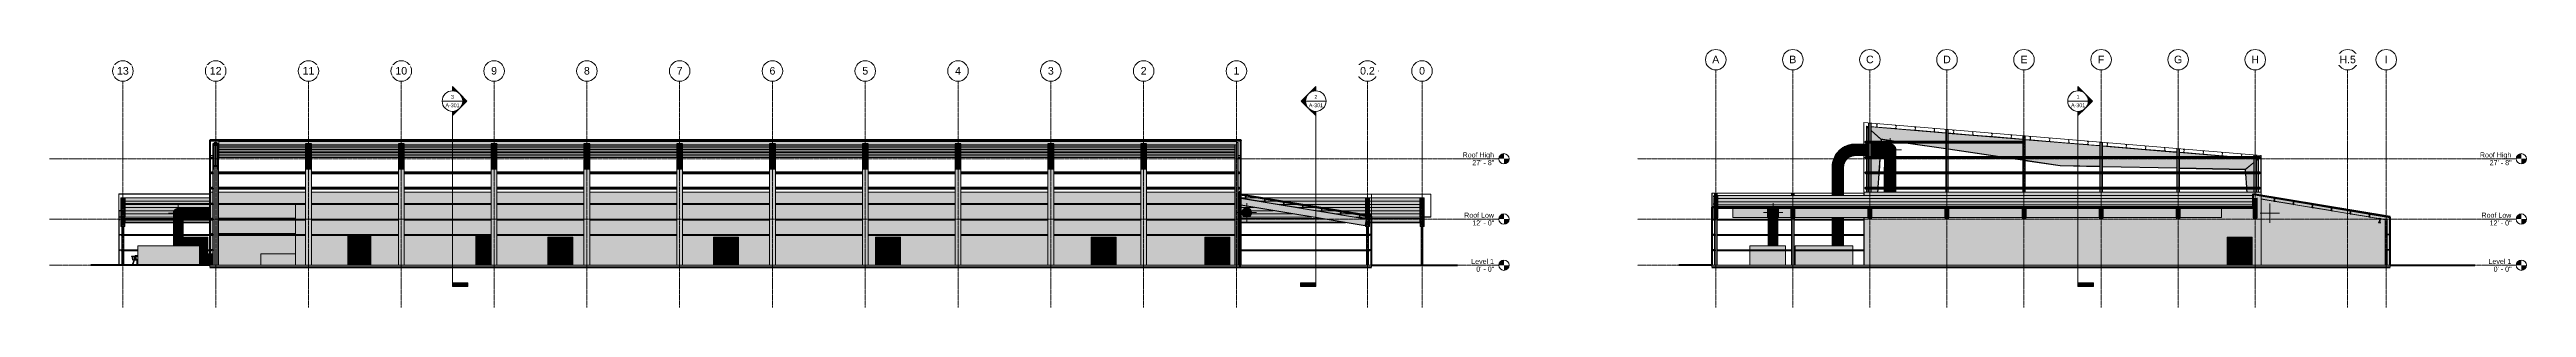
# Model space of a CAD drawing. Header units: inches. Extents: x -26493 to -15674, y -132 to 673.
# Drawn here: x -26493 to -18779, y -132 to 673 of the extents above; entities that cross this region are included whole.
import ezdxf

# ---------------------------------------------------------------- set-up
doc = ezdxf.new("R2010")
doc.units = ezdxf.units.IN
doc.header["$MEASUREMENT"] = 0
for name, pattern in [('Dash 1_16_', [0.125, 0.0625, -0.0625]), ('Grid Line 1_2_', [0.875, 0.5, -0.125, 0.125, -0.125]), ('Hidden 1_8_', [0.1875, 0.125, -0.0625])]:
    doc.linetypes.add(name, pattern=pattern)
for name, color, linetype, lineweight in [('A-DOOR', 31, 'Continuous', 13), ('A-DOOR-FRAM', 31, 'Continuous', 9), ('A-DOOR-GLAZ', 31, 'Continuous', 9), ('A-FLOR-LEVL', 51, 'Continuous', 9), ('A-ROOF', 132, 'Continuous', 13), ('A-WALL', 113, 'Continuous', 13), ('C-BLDG-PADS', 91, 'Continuous', 9), ('C-TOPO', 7, 'Continuous', 9), ('G-ANNO-SYMB', 111, 'Continuous', 9), ('I-FURN', 30, 'Continuous', 9), ('I-WALL', 2, 'Continuous', 13), ('M-EQPM', 50, 'Continuous', 9), ('M-HVAC-DUCT', 70, 'Continuous', 9), ('M-HVAC-DUCT-ANNO', 70, 'Continuous', 9), ('M-HVAC-DUCT-CNTR', 70, 'Continuous', 9), ('Q-CASE', 31, 'Continuous', 9), ('S-BEAM', 12, 'Continuous', 9), ('S-COLS', 52, 'Continuous', 9), ('S-GRID', 1, 'Continuous', 9), ('S-GRID-IDEN', 1, 'Continuous', 9)]:
    doc.layers.add(name, color=color, linetype=linetype, lineweight=lineweight)
doc.styles.add('Arial', font='arial.ttf', dxfattribs={"height": 15.736527})
doc.styles.add('Arial_1', font='arial.ttf', dxfattribs={"height": 23.60479})
doc.styles.add('Arial_2', font='arial.ttf', dxfattribs={"height": 11.802395})
pattern_1 = [(45, (-26366.077, 99.533), (-12.67135, 12.67135), []), (45, (-26366.077, 118.733), (-12.67135, 12.67135), [])]
pattern_2 = [(45, (22024.778, 102), (-12.67135, 12.67135), []), (45, (22024.778, 121.2), (-12.67135, 12.67135), [])]

msp = doc.modelspace()

# ---------------------------------------------------------------- texts
at = {"layer": 'G-ANNO-SYMB', "char_height": 11.8, "attachment_point": 2, "line_spacing_factor": 0.938532, "style": 'Arial_2'}
for s, insert, width in [('A-301', (-25237.7, 504.7), 52.416), ('3', (-25237.7, 530.9), 10.944), ('A-301', (-22548.8, 504.7), 52.416), ('2', (-22548.8, 530.9), 10.944), ('A-301', (-20175.2, 504.7), 52.416), ('1', (-20175.2, 530.9), 10.944)]:
    msp.add_mtext(s, dxfattribs=dict(at, insert=insert, width=width))

# ---------------------------------------------------------------- blocks, each defined once
blk = doc.blocks.new('Girt_Z - 10_D-559340-Section 13')
at = {"layer": 'S-BEAM'}
for points in [[(-22806.4, 385.9), (-22796.4, 385.9), (-22796.4, 386.4), (-25965.9, 386.4), (-25965.9, 385.9), (-22839.6, 385.9)], [(-22839.6, 385.8), (-22796.4, 385.8), (-22796.4, 385.9), (-25965.9, 385.9), (-25965.9, 385.8), (-22906.1, 385.8)], [(-22823, 376.4), (-22796.4, 376.4), (-22796.4, 385.8), (-25965.9, 385.8), (-25965.9, 376.4), (-25695.4, 376.4), (-25695.4, 378.8), (-25677.4, 378.8), (-25677.4, 376.4), (-25406.4, 376.4), (-25406.4, 378.8), (-25388.4, 378.8), (-25388.4, 376.4), (-25117.4, 376.4), (-25117.4, 378.8), (-25099.4, 378.8), (-25099.4, 376.4), (-24828.4, 376.4), (-24828.4, 378.8), (-24810.4, 378.8), (-24810.4, 376.4), (-24539.4, 376.4), (-24539.4, 378.8), (-24521.4, 378.8), (-24521.4, 376.4), (-24250.4, 376.4), (-24250.4, 378.8), (-24232.4, 378.8), (-24232.4, 376.4), (-23961.4, 376.4), (-23961.4, 378.8), (-23943.4, 378.8), (-23943.4, 376.4), (-23672.4, 376.4), (-23672.4, 378.8), (-23654.4, 378.8), (-23654.4, 376.4), (-23383.4, 376.4), (-23383.4, 378.8), (-23365.4, 378.8), (-23365.4, 376.4), (-23094.4, 376.4), (-23094.4, 378.8), (-23076.4, 378.8), (-23076.4, 376.4), (-22839.6, 376.4)]]:
    blk.add_hatch(color=256, dxfattribs=at).paths.add_polyline_path(points, flags=0)
h = blk.add_hatch(color=256, dxfattribs=at)
h.paths.add_polyline_path([(-22823, 376.2), (-22796.4, 376.3), (-22796.4, 376.4), (-23076.4, 376.4), (-23076.4, 376.2), (-22839.6, 376.2)], flags=0)
h.paths.add_polyline_path([(-23105.6, 376.2), (-23094.4, 376.3), (-23094.4, 376.4), (-23365.4, 376.4), (-23365.4, 376.2), (-23122.2, 376.2)], flags=0)
h.paths.add_polyline_path([(-23471.3, 376.2), (-23383.4, 376.3), (-23383.4, 376.4), (-23654.4, 376.4), (-23654.4, 376.2), (-23487.9, 376.2)], flags=0)
h.paths.add_polyline_path([(-23720.7, 376.2), (-23672.4, 376.3), (-23672.4, 376.4), (-23943.4, 376.4), (-23943.4, 376.2), (-23737.3, 376.2)], flags=0)
h.paths.add_polyline_path([(-24086.4, 376.2), (-23961.4, 376.3), (-23961.4, 376.4), (-24232.4, 376.4), (-24232.4, 376.2), (-24103, 376.2)], flags=0)
h.paths.add_polyline_path([(-24352.4, 376.2), (-24250.4, 376.3), (-24250.4, 376.4), (-24521.4, 376.4), (-24521.4, 376.2), (-24369, 376.2)], flags=0)
h.paths.add_polyline_path([(-24585.1, 376.2), (-24539.4, 376.3), (-24539.4, 376.4), (-24810.4, 376.4), (-24810.4, 376.2), (-24601.7, 376.2)], flags=0)
h.paths.add_polyline_path([(-24828.4, 376.2), (-24828.4, 376.4), (-25099.4, 376.4), (-25099.4, 376.2), (-24834.5, 376.2)], flags=0)
h.paths.add_polyline_path([(-25200.2, 376.2), (-25117.4, 376.3), (-25117.4, 376.4), (-25388.4, 376.4), (-25388.4, 376.2), (-25216.8, 376.2)], flags=0)
h.paths.add_polyline_path([(-25432.9, 376.2), (-25406.4, 376.3), (-25406.4, 376.4), (-25677.4, 376.4), (-25677.4, 376.2), (-25449.5, 376.2)], flags=0)
h.paths.add_polyline_path([(-25748.8, 376.2), (-25695.4, 376.3), (-25695.4, 376.4), (-25965.9, 376.4), (-25965.9, 376.2), (-25765.4, 376.2)], flags=0)
h = blk.add_hatch(color=256, dxfattribs=at)
h.paths.add_polyline_path([(-22798.1, 376), (-22796.4, 376), (-22796.4, 376.2), (-23076.4, 376.2), (-23076.4, 376), (-22806.4, 376)], flags=0)
h.paths.add_polyline_path([(-23094.4, 376), (-23094.4, 376.2), (-23365.4, 376.2), (-23365.4, 376), (-23105.6, 376)], flags=0)
h.paths.add_polyline_path([(-23471.3, 376), (-23383.4, 376), (-23383.4, 376.2), (-23654.4, 376.2), (-23654.4, 376), (-23487.9, 376)], flags=0)
h.paths.add_polyline_path([(-23672.4, 376), (-23672.4, 376.2), (-23943.4, 376.2), (-23943.4, 376), (-23687.4, 376)], flags=0)
h.paths.add_polyline_path([(-24169.5, 376), (-23961.4, 376), (-23961.4, 376.2), (-24232.4, 376.2), (-24232.4, 376), (-24186.1, 376)], flags=0)
h.paths.add_polyline_path([(-24302.5, 376), (-24250.4, 376), (-24250.4, 376.2), (-24521.4, 376.2), (-24521.4, 376), (-24319.1, 376)], flags=0)
h.paths.add_polyline_path([(-24585.1, 376), (-24539.4, 376), (-24539.4, 376.2), (-24810.4, 376.2), (-24810.4, 376), (-24601.7, 376)], flags=0)
h.paths.add_polyline_path([(-24828.4, 376), (-24828.4, 376.2), (-25099.4, 376.2), (-25099.4, 376), (-24834.5, 376)], flags=0)
h.paths.add_polyline_path([(-25166.9, 376), (-25117.4, 376), (-25117.4, 376.2), (-25388.4, 376.2), (-25388.4, 376), (-25183.6, 376)], flags=0)
h.paths.add_polyline_path([(-25432.9, 376), (-25406.4, 376), (-25406.4, 376.2), (-25677.4, 376.2), (-25677.4, 376), (-25449.5, 376)], flags=0)
h.paths.add_polyline_path([(-25748.8, 376), (-25695.4, 376), (-25695.4, 376.2), (-25965.9, 376.2), (-25965.9, 376), (-25765.4, 376)], flags=0)
for p, q in [((-25965.9, 385.9), (-25965.9, 386.4)), ((-25965.9, 386.4), (-22796.4, 386.4)), ((-25965.9, 385.8), (-25965.9, 385.9)), ((-22796.4, 385.9), (-25965.9, 385.9)), ((-25965.9, 376.4), (-25965.9, 385.8)), ((-22796.4, 385.8), (-25965.9, 385.8)), ((-22796.4, 386.4), (-22796.4, 385.9)), ((-22796.4, 385.9), (-22796.4, 385.8)), ((-22796.4, 385.8), (-22796.4, 376.4)), ((-25965.9, 376.2), (-25965.9, 376.4)), ((-25965.9, 376), (-25965.9, 376.2)), ((-25695.4, 376), (-25965.9, 376)), ((-25406.4, 376), (-25677.4, 376)), ((-25117.4, 376), (-25388.4, 376)), ((-24828.4, 376), (-25099.4, 376)), ((-24539.4, 376), (-24810.4, 376)), ((-24250.4, 376), (-24521.4, 376)), ((-23961.4, 376), (-24232.4, 376)), ((-23672.4, 376), (-23943.4, 376)), ((-23383.4, 376), (-23654.4, 376)), ((-23094.4, 376), (-23365.4, 376)), ((-22796.4, 376), (-23076.4, 376)), ((-22796.4, 376.4), (-22796.4, 376.2)), ((-22796.4, 376.2), (-22796.4, 376))]:
    blk.add_line(p, q, dxfattribs=at)
blk = doc.blocks.new('Girt_Z - 10_D-V1-Section 13')
at = {"layer": 'S-BEAM'}
h = blk.add_hatch(color=256, dxfattribs=at)
h.paths.add_polyline_path([(-22906.1, 371.5), (-22801.3, 371.5), (-22801.3, 376), (-23076.4, 376), (-23076.4, 371.5), (-22922.7, 371.5)], flags=0)
h.paths.add_polyline_path([(-23122.2, 371.5), (-23094.4, 371.5), (-23094.4, 376), (-23365.4, 376), (-23365.4, 371.5), (-23138.8, 371.5)], flags=0)
h.paths.add_polyline_path([(-23487.9, 371.5), (-23383.4, 371.5), (-23383.4, 376), (-23654.4, 376), (-23654.4, 371.5), (-23504.6, 371.5)], flags=0)
h.paths.add_polyline_path([(-23737.3, 371.5), (-23672.4, 371.5), (-23672.4, 376), (-23943.4, 376), (-23943.4, 371.5), (-23753.9, 371.5)], flags=0)
h.paths.add_polyline_path([(-23970, 371.5), (-23961.4, 371.5), (-23961.4, 376), (-24232.4, 376), (-24232.4, 371.5), (-23986.6, 371.5)], flags=0)
h.paths.add_polyline_path([(-24252.6, 371.5), (-24250.4, 371.5), (-24250.4, 376), (-24521.4, 376), (-24521.4, 371.5), (-24269.3, 371.5)], flags=0)
h.paths.add_polyline_path([(-24668.2, 371.5), (-24539.4, 371.5), (-24539.4, 376), (-24810.4, 376), (-24810.4, 371.5), (-24684.8, 371.5)], flags=0)
h.paths.add_polyline_path([(-24867.7, 371.5), (-24828.4, 371.5), (-24828.4, 376), (-25099.4, 376), (-25099.4, 371.5), (-24884.3, 371.5)], flags=0)
h.paths.add_polyline_path([(-25117.4, 371.5), (-25117.4, 376), (-25388.4, 376), (-25388.4, 371.5), (-25133.7, 371.5)], flags=0)
h.paths.add_polyline_path([(-25599.2, 371.5), (-25406.4, 371.5), (-25406.4, 376), (-25677.4, 376), (-25677.4, 371.5), (-25615.8, 371.5)], flags=0)
h.paths.add_polyline_path([(-25695.4, 371.5), (-25695.4, 376), (-25965.9, 376), (-25965.9, 371.5), (-25698.9, 371.5)], flags=0)
h = blk.add_hatch(color=256, dxfattribs=at)
h.paths.add_polyline_path([(-22889.5, 371.3), (-22801.3, 371.3), (-22801.3, 371.5), (-23076.4, 371.4), (-23076.4, 371.3), (-22906.1, 371.3)], flags=0)
h.paths.add_polyline_path([(-23094.4, 371.3), (-23094.4, 371.5), (-23365.4, 371.4), (-23365.4, 371.3), (-23105.6, 371.3)], flags=0)
h.paths.add_polyline_path([(-23487.9, 371.3), (-23383.4, 371.3), (-23383.4, 371.5), (-23654.4, 371.4), (-23654.4, 371.3), (-23504.6, 371.3)], flags=0)
h.paths.add_polyline_path([(-23672.4, 371.3), (-23672.4, 371.5), (-23943.4, 371.4), (-23943.4, 371.3), (-23687.4, 371.3)], flags=0)
h.paths.add_polyline_path([(-24169.5, 371.3), (-23961.4, 371.3), (-23961.4, 371.5), (-24232.4, 371.4), (-24232.4, 371.3), (-24186.1, 371.3)], flags=0)
h.paths.add_polyline_path([(-24250.4, 371.3), (-24250.4, 371.5), (-24521.4, 371.4), (-24521.4, 371.3), (-24252.6, 371.3)], flags=0)
h.paths.add_polyline_path([(-24551.9, 371.3), (-24539.4, 371.3), (-24539.4, 371.5), (-24810.4, 371.5), (-24810.4, 371.3), (-24568.5, 371.3)], flags=0)
h.paths.add_polyline_path([(-24834.5, 371.3), (-24828.4, 371.3), (-24828.4, 371.5), (-25099.4, 371.5), (-25099.4, 371.3), (-24851.1, 371.3)], flags=0)
h.paths.add_polyline_path([(-25200.2, 371.3), (-25117.4, 371.3), (-25117.4, 371.5), (-25388.4, 371.5), (-25388.4, 371.3), (-25216.8, 371.3)], flags=0)
h.paths.add_polyline_path([(-25406.4, 371.3), (-25406.4, 371.5), (-25677.4, 371.5), (-25677.4, 371.3), (-25416.3, 371.3)], flags=0)
h.paths.add_polyline_path([(-25695.4, 371.3), (-25695.4, 371.5), (-25965.9, 371.5), (-25965.9, 371.3), (-25698.9, 371.3)], flags=0)
h = blk.add_hatch(color=256, dxfattribs=at)
h.paths.add_polyline_path([(-22839.6, 371.1), (-22801.3, 371.1), (-22801.3, 371.3), (-23076.4, 371.3), (-23076.4, 371.1), (-22856.2, 371.1)], flags=0)
h.paths.add_polyline_path([(-23105.6, 371.1), (-23094.4, 371.1), (-23094.4, 371.3), (-23365.4, 371.3), (-23365.4, 371.1), (-23122.2, 371.1)], flags=0)
h.paths.add_polyline_path([(-23471.3, 371.1), (-23383.4, 371.1), (-23383.4, 371.3), (-23654.4, 371.3), (-23654.4, 371.1), (-23487.9, 371.1)], flags=0)
h.paths.add_polyline_path([(-23737.3, 371.1), (-23672.4, 371.1), (-23672.4, 371.3), (-23943.4, 371.3), (-23943.4, 371.1), (-23753.9, 371.1)], flags=0)
h.paths.add_polyline_path([(-23986.6, 371.1), (-23961.4, 371.1), (-23961.4, 371.3), (-24232.4, 371.3), (-24232.4, 371.1), (-24003.3, 371.1)], flags=0)
h.paths.add_polyline_path([(-24302.5, 371.1), (-24250.4, 371.1), (-24250.4, 371.3), (-24521.4, 371.3), (-24521.4, 371.1), (-24319.1, 371.1)], flags=0)
h.paths.add_polyline_path([(-24539.4, 371.1), (-24539.4, 371.3), (-24810.4, 371.3), (-24810.4, 371.1), (-24551.9, 371.1)], flags=0)
h.paths.add_polyline_path([(-24828.4, 371.1), (-24828.4, 371.3), (-25099.4, 371.3), (-25099.4, 371.1), (-24834.5, 371.1)], flags=0)
h.paths.add_polyline_path([(-25133.7, 371.1), (-25117.4, 371.1), (-25117.4, 371.3), (-25388.4, 371.3), (-25388.4, 371.1), (-25150.3, 371.1)], flags=0)
h.paths.add_polyline_path([(-25416.3, 371.1), (-25406.4, 371.1), (-25406.4, 371.3), (-25677.4, 371.3), (-25677.4, 371.1), (-25432.9, 371.1)], flags=0)
h.paths.add_polyline_path([(-25715.5, 371.1), (-25695.4, 371.1), (-25695.4, 371.3), (-25965.9, 371.3), (-25965.9, 371.1), (-25732.1, 371.1)], flags=0)
for p, q in [((-25965.9, 371.5), (-25965.9, 376)), ((-25965.9, 371.3), (-25965.9, 371.5)), ((-25965.9, 371.1), (-25965.9, 371.3)), ((-25695.4, 371.1), (-25965.9, 371.1)), ((-25406.4, 371.1), (-25677.4, 371.1)), ((-25117.4, 371.1), (-25388.4, 371.1)), ((-24828.4, 371.1), (-25099.4, 371.1)), ((-24539.4, 371.1), (-24810.4, 371.1)), ((-24250.4, 371.1), (-24521.4, 371.1)), ((-23961.4, 371.1), (-24232.4, 371.1)), ((-23672.4, 371.1), (-23943.4, 371.1)), ((-23383.4, 371.1), (-23654.4, 371.1)), ((-23094.4, 371.1), (-23365.4, 371.1)), ((-22801.3, 371.1), (-23076.4, 371.1))]:
    blk.add_line(p, q, dxfattribs=at)
blk = doc.blocks.new('Family7 - Family7-557682-Section 13')
at = {"layer": 'S-BEAM'}
h = blk.add_hatch(dxfattribs=at)
h.set_pattern_fill('FP_1', color=256, style=0, pattern_type=2)
h.set_pattern_definition(pattern_1)
h.paths.add_polyline_path([(-23094.4, 377.6), (-23076.4, 377.6), (-23076.4, 378.8), (-23094.4, 378.8)], flags=0)
h = blk.add_hatch(color=256, dxfattribs=at)
h.paths.add_polyline_path([(-23094.4, 330.9), (-23086, 330.9), (-23086, 377.6), (-23094.4, 377.6), (-23094.4, 330.9)], flags=0)
h.paths.add_polyline_path([(-23084.8, 330.9), (-23076.4, 330.9), (-23076.4, 377.6), (-23084.8, 377.6), (-23084.8, 330.9)], flags=0)
h = blk.add_hatch(dxfattribs=at)
h.set_pattern_fill('FP_1', color=256, style=0, pattern_type=2)
h.set_pattern_definition(pattern_1)
h.paths.add_polyline_path([(-23094.4, 308.8), (-23076.4, 308.8), (-23076.4, 310), (-23094.4, 310)], flags=0)
blk.add_hatch(color=256, dxfattribs=at).paths.add_polyline_path([(-23094.4, 297.9), (-23076.4, 297.9), (-23076.4, 308.8), (-23094.4, 308.8)], flags=0)
h = blk.add_hatch(dxfattribs=at)
h.set_pattern_fill('FP_1', color=256, style=0, pattern_type=2)
h.set_pattern_definition(pattern_1)
h.paths.add_polyline_path([(-23086, 310), (-23084.8, 310), (-23084.8, 377.6), (-23086, 377.6), (-23086, 312.9)], flags=0)
at = {"layer": 'S-BEAM', "lineweight": 30}
for p, q in [((-23094.4, 378.8), (-23094.4, 377.6)), ((-23076.4, 378.8), (-23094.4, 378.8)), ((-23094.4, 377.6), (-23076.4, 377.6)), ((-23094.4, 310), (-23094.4, 308.8)), ((-23076.4, 310), (-23094.4, 310)), ((-23094.4, 308.8), (-23076.4, 308.8)), ((-23086, 377.6), (-23086, 310)), ((-23084.8, 377.6), (-23086, 377.6)), ((-23086, 310), (-23084.8, 310)), ((-23084.8, 310), (-23084.8, 377.6)), ((-23076.4, 377.6), (-23076.4, 378.8)), ((-23076.4, 308.8), (-23076.4, 310))]:
    blk.add_line(p, q, dxfattribs=at)
at = {"layer": 'S-BEAM'}
for p, q in [((-23094.4, 330.9), (-23094.4, 377.6)), ((-23086, 330.9), (-23094.4, 330.9)), ((-23094.4, 297.9), (-23094.4, 308.8)), ((-23076.4, 330.9), (-23084.8, 330.9)), ((-23076.4, 377.6), (-23076.4, 330.9)), ((-23076.4, 308.8), (-23076.4, 297.9))]:
    blk.add_line(p, q, dxfattribs=at)
blk = doc.blocks.new('Family7 - Family7-V2-Section 13')
at = {"layer": 'S-BEAM'}
h = blk.add_hatch(dxfattribs=at)
h.set_pattern_fill('FP_1', color=256, style=0, pattern_type=2)
h.set_pattern_definition(pattern_1)
h.paths.add_polyline_path([(-23383.4, 377.6), (-23365.4, 377.6), (-23365.4, 378.8), (-23383.4, 378.8)], flags=0)
h = blk.add_hatch(color=256, dxfattribs=at)
h.paths.add_polyline_path([(-23383.4, 330.9), (-23375, 330.9), (-23375, 377.6), (-23383.4, 377.6), (-23383.4, 330.9)], flags=0)
h.paths.add_polyline_path([(-23373.8, 330.9), (-23365.4, 330.9), (-23365.4, 377.6), (-23373.8, 377.6), (-23373.8, 330.9)], flags=0)
h = blk.add_hatch(dxfattribs=at)
h.set_pattern_fill('FP_1', color=256, style=0, pattern_type=2)
h.set_pattern_definition(pattern_1)
h.paths.add_polyline_path([(-23383.4, 308.8), (-23365.4, 308.8), (-23365.4, 310), (-23383.4, 310)], flags=0)
blk.add_hatch(color=256, dxfattribs=at).paths.add_polyline_path([(-23383.4, 297.9), (-23365.4, 297.9), (-23365.4, 308.8), (-23383.4, 308.8)], flags=0)
h = blk.add_hatch(dxfattribs=at)
h.set_pattern_fill('FP_1', color=256, style=0, pattern_type=2)
h.set_pattern_definition(pattern_1)
h.paths.add_polyline_path([(-23375, 310), (-23373.8, 310), (-23373.8, 377.6), (-23375, 377.6), (-23375, 312.9)], flags=0)
at = {"layer": 'S-BEAM', "lineweight": 30}
for p, q in [((-23383.4, 378.8), (-23383.4, 377.6)), ((-23365.4, 378.8), (-23383.4, 378.8)), ((-23383.4, 377.6), (-23365.4, 377.6)), ((-23383.4, 310), (-23383.4, 308.8)), ((-23365.4, 310), (-23383.4, 310)), ((-23383.4, 308.8), (-23365.4, 308.8)), ((-23375, 377.6), (-23375, 310)), ((-23373.8, 377.6), (-23375, 377.6)), ((-23375, 310), (-23373.8, 310)), ((-23373.8, 310), (-23373.8, 377.6)), ((-23365.4, 377.6), (-23365.4, 378.8)), ((-23365.4, 308.8), (-23365.4, 310))]:
    blk.add_line(p, q, dxfattribs=at)
at = {"layer": 'S-BEAM'}
for p, q in [((-23383.4, 330.9), (-23383.4, 377.6)), ((-23375, 330.9), (-23383.4, 330.9)), ((-23383.4, 297.9), (-23383.4, 308.8)), ((-23365.4, 330.9), (-23373.8, 330.9)), ((-23365.4, 377.6), (-23365.4, 330.9)), ((-23365.4, 308.8), (-23365.4, 297.9))]:
    blk.add_line(p, q, dxfattribs=at)
blk = doc.blocks.new('Family7 - Family7-557683-Section 13')
at = {"layer": 'S-BEAM'}
h = blk.add_hatch(dxfattribs=at)
h.set_pattern_fill('FP_1', color=256, style=0, pattern_type=2)
h.set_pattern_definition(pattern_1)
h.paths.add_polyline_path([(-23670.8, 377.6), (-23654.4, 377.6), (-23654.4, 378.8), (-23672.4, 378.8), (-23672.4, 377.6)], flags=0)
h = blk.add_hatch(color=256, dxfattribs=at)
h.paths.add_polyline_path([(-23672.4, 330.9), (-23664, 330.9), (-23664, 377.6), (-23672.4, 377.6), (-23672.4, 330.9)], flags=0)
h.paths.add_polyline_path([(-23662.8, 330.9), (-23654.4, 330.9), (-23654.4, 377.6), (-23662.8, 377.6), (-23662.8, 330.9)], flags=0)
h = blk.add_hatch(dxfattribs=at)
h.set_pattern_fill('FP_1', color=256, style=0, pattern_type=2)
h.set_pattern_definition(pattern_1)
h.paths.add_polyline_path([(-23672.4, 308.8), (-23654.4, 308.8), (-23654.4, 310), (-23672.4, 310)], flags=0)
blk.add_hatch(color=256, dxfattribs=at).paths.add_polyline_path([(-23672.4, 297.9), (-23654.4, 297.9), (-23654.4, 308.8), (-23672.4, 308.8)], flags=0)
h = blk.add_hatch(dxfattribs=at)
h.set_pattern_fill('FP_1', color=256, style=0, pattern_type=2)
h.set_pattern_definition(pattern_1)
h.paths.add_polyline_path([(-23664, 310), (-23662.8, 310), (-23662.8, 377.6), (-23664, 377.6), (-23664, 312.9)], flags=0)
at = {"layer": 'S-BEAM', "lineweight": 30}
for p, q in [((-23672.4, 378.8), (-23672.4, 377.6)), ((-23654.4, 378.8), (-23672.4, 378.8)), ((-23672.4, 377.6), (-23654.4, 377.6)), ((-23672.4, 310), (-23672.4, 308.8)), ((-23654.4, 310), (-23672.4, 310)), ((-23672.4, 308.8), (-23654.4, 308.8)), ((-23664, 377.6), (-23664, 310)), ((-23662.8, 377.6), (-23664, 377.6)), ((-23664, 310), (-23662.8, 310)), ((-23662.8, 310), (-23662.8, 377.6)), ((-23654.4, 377.6), (-23654.4, 378.8)), ((-23654.4, 308.8), (-23654.4, 310))]:
    blk.add_line(p, q, dxfattribs=at)
at = {"layer": 'S-BEAM'}
for p, q in [((-23672.4, 330.9), (-23672.4, 377.6)), ((-23664, 330.9), (-23672.4, 330.9)), ((-23672.4, 297.9), (-23672.4, 308.8)), ((-23654.4, 330.9), (-23662.8, 330.9)), ((-23654.4, 377.6), (-23654.4, 330.9)), ((-23654.4, 308.8), (-23654.4, 297.9))]:
    blk.add_line(p, q, dxfattribs=at)
blk = doc.blocks.new('Family7 - Family7-V3-Section 13')
at = {"layer": 'S-BEAM'}
h = blk.add_hatch(dxfattribs=at)
h.set_pattern_fill('FP_1', color=256, style=0, pattern_type=2)
h.set_pattern_definition(pattern_1)
h.paths.add_polyline_path([(-23961.4, 377.6), (-23943.4, 377.6), (-23943.4, 378.8), (-23961.4, 378.8)], flags=0)
h = blk.add_hatch(color=256, dxfattribs=at)
h.paths.add_polyline_path([(-23961.4, 330.9), (-23953, 330.9), (-23953, 377.6), (-23961.4, 377.6), (-23961.4, 330.9)], flags=0)
h.paths.add_polyline_path([(-23951.8, 330.9), (-23943.4, 330.9), (-23943.4, 377.6), (-23951.8, 377.6), (-23951.8, 330.9)], flags=0)
h = blk.add_hatch(dxfattribs=at)
h.set_pattern_fill('FP_1', color=256, style=0, pattern_type=2)
h.set_pattern_definition(pattern_1)
h.paths.add_polyline_path([(-23961.4, 308.8), (-23943.4, 308.8), (-23943.4, 310), (-23961.4, 310)], flags=0)
blk.add_hatch(color=256, dxfattribs=at).paths.add_polyline_path([(-23961.4, 297.9), (-23943.4, 297.9), (-23943.4, 308.8), (-23961.4, 308.8)], flags=0)
h = blk.add_hatch(dxfattribs=at)
h.set_pattern_fill('FP_1', color=256, style=0, pattern_type=2)
h.set_pattern_definition(pattern_1)
h.paths.add_polyline_path([(-23953, 310), (-23951.8, 310), (-23951.8, 377.6), (-23953, 377.6), (-23953, 312.9)], flags=0)
at = {"layer": 'S-BEAM', "lineweight": 30}
for p, q in [((-23961.4, 378.8), (-23961.4, 377.6)), ((-23943.4, 378.8), (-23961.4, 378.8)), ((-23961.4, 377.6), (-23943.4, 377.6)), ((-23961.4, 310), (-23961.4, 308.8)), ((-23943.4, 310), (-23961.4, 310)), ((-23961.4, 308.8), (-23943.4, 308.8)), ((-23953, 377.6), (-23953, 310)), ((-23951.8, 377.6), (-23953, 377.6)), ((-23953, 310), (-23951.8, 310)), ((-23951.8, 310), (-23951.8, 377.6)), ((-23943.4, 377.6), (-23943.4, 378.8)), ((-23943.4, 308.8), (-23943.4, 310))]:
    blk.add_line(p, q, dxfattribs=at)
at = {"layer": 'S-BEAM'}
for p, q in [((-23961.4, 330.9), (-23961.4, 377.6)), ((-23953, 330.9), (-23961.4, 330.9)), ((-23961.4, 297.9), (-23961.4, 308.8)), ((-23943.4, 330.9), (-23951.8, 330.9)), ((-23943.4, 377.6), (-23943.4, 330.9)), ((-23943.4, 308.8), (-23943.4, 297.9))]:
    blk.add_line(p, q, dxfattribs=at)
blk = doc.blocks.new('Family7 - Family7-557684-Section 13')
at = {"layer": 'S-BEAM'}
h = blk.add_hatch(dxfattribs=at)
h.set_pattern_fill('FP_1', color=256, style=0, pattern_type=2)
h.set_pattern_definition(pattern_1)
h.paths.add_polyline_path([(-24250.4, 377.6), (-24232.4, 377.6), (-24232.4, 378.8), (-24250.4, 378.8)], flags=0)
h = blk.add_hatch(color=256, dxfattribs=at)
h.paths.add_polyline_path([(-24250.4, 330.9), (-24242, 330.9), (-24242, 377.6), (-24250.4, 377.6), (-24250.4, 330.9)], flags=0)
h.paths.add_polyline_path([(-24240.8, 330.9), (-24232.4, 330.9), (-24232.4, 377.6), (-24240.8, 377.6), (-24240.8, 330.9)], flags=0)
h = blk.add_hatch(dxfattribs=at)
h.set_pattern_fill('FP_1', color=256, style=0, pattern_type=2)
h.set_pattern_definition(pattern_1)
h.paths.add_polyline_path([(-24250.4, 308.8), (-24232.4, 308.8), (-24232.4, 310), (-24250.4, 310)], flags=0)
blk.add_hatch(color=256, dxfattribs=at).paths.add_polyline_path([(-24250.4, 297.9), (-24232.4, 297.9), (-24232.4, 308.8), (-24250.4, 308.8)], flags=0)
h = blk.add_hatch(dxfattribs=at)
h.set_pattern_fill('FP_1', color=256, style=0, pattern_type=2)
h.set_pattern_definition(pattern_1)
h.paths.add_polyline_path([(-24242, 310), (-24240.8, 310), (-24240.8, 377.6), (-24242, 377.6), (-24242, 312.9)], flags=0)
at = {"layer": 'S-BEAM', "lineweight": 30}
for p, q in [((-24250.4, 378.8), (-24250.4, 377.6)), ((-24232.4, 378.8), (-24250.4, 378.8)), ((-24250.4, 377.6), (-24232.4, 377.6)), ((-24250.4, 310), (-24250.4, 308.8)), ((-24232.4, 310), (-24250.4, 310)), ((-24250.4, 308.8), (-24232.4, 308.8)), ((-24242, 377.6), (-24242, 310)), ((-24240.8, 377.6), (-24242, 377.6)), ((-24242, 310), (-24240.8, 310)), ((-24240.8, 310), (-24240.8, 377.6)), ((-24232.4, 377.6), (-24232.4, 378.8)), ((-24232.4, 308.8), (-24232.4, 310))]:
    blk.add_line(p, q, dxfattribs=at)
at = {"layer": 'S-BEAM'}
for p, q in [((-24250.4, 330.9), (-24250.4, 377.6)), ((-24242, 330.9), (-24250.4, 330.9)), ((-24250.4, 297.9), (-24250.4, 308.8)), ((-24232.4, 330.9), (-24240.8, 330.9)), ((-24232.4, 377.6), (-24232.4, 330.9)), ((-24232.4, 308.8), (-24232.4, 297.9))]:
    blk.add_line(p, q, dxfattribs=at)
blk = doc.blocks.new('Family7 - Family7-V4-Section 13')
at = {"layer": 'S-BEAM'}
h = blk.add_hatch(dxfattribs=at)
h.set_pattern_fill('FP_1', color=256, style=0, pattern_type=2)
h.set_pattern_definition(pattern_1)
h.paths.add_polyline_path([(-24535.2, 377.6), (-24521.4, 377.6), (-24521.4, 378.8), (-24539.4, 378.8), (-24539.4, 377.6)], flags=0)
h = blk.add_hatch(color=256, dxfattribs=at)
h.paths.add_polyline_path([(-24539.4, 330.9), (-24531, 330.9), (-24531, 377.6), (-24539.4, 377.6), (-24539.4, 330.9)], flags=0)
h.paths.add_polyline_path([(-24529.8, 330.9), (-24521.4, 330.9), (-24521.4, 377.6), (-24529.8, 377.6), (-24529.8, 330.9)], flags=0)
h = blk.add_hatch(dxfattribs=at)
h.set_pattern_fill('FP_1', color=256, style=0, pattern_type=2)
h.set_pattern_definition(pattern_1)
h.paths.add_polyline_path([(-24539.4, 308.8), (-24521.4, 308.8), (-24521.4, 310), (-24539.4, 310)], flags=0)
blk.add_hatch(color=256, dxfattribs=at).paths.add_polyline_path([(-24539.4, 297.9), (-24521.4, 297.9), (-24521.4, 308.8), (-24539.4, 308.8)], flags=0)
h = blk.add_hatch(dxfattribs=at)
h.set_pattern_fill('FP_1', color=256, style=0, pattern_type=2)
h.set_pattern_definition(pattern_1)
h.paths.add_polyline_path([(-24531, 310), (-24529.8, 310), (-24529.8, 377.6), (-24531, 377.6), (-24531, 312.9)], flags=0)
at = {"layer": 'S-BEAM', "lineweight": 30}
for p, q in [((-24539.4, 378.8), (-24539.4, 377.6)), ((-24521.4, 378.8), (-24539.4, 378.8)), ((-24539.4, 377.6), (-24521.4, 377.6)), ((-24539.4, 310), (-24539.4, 308.8)), ((-24521.4, 310), (-24539.4, 310)), ((-24539.4, 308.8), (-24521.4, 308.8)), ((-24531, 377.6), (-24531, 310)), ((-24529.8, 377.6), (-24531, 377.6)), ((-24531, 310), (-24529.8, 310)), ((-24529.8, 310), (-24529.8, 377.6)), ((-24521.4, 377.6), (-24521.4, 378.8)), ((-24521.4, 308.8), (-24521.4, 310))]:
    blk.add_line(p, q, dxfattribs=at)
at = {"layer": 'S-BEAM'}
for p, q in [((-24539.4, 330.9), (-24539.4, 377.6)), ((-24531, 330.9), (-24539.4, 330.9)), ((-24539.4, 297.9), (-24539.4, 308.8)), ((-24521.4, 330.9), (-24529.8, 330.9)), ((-24521.4, 377.6), (-24521.4, 330.9)), ((-24521.4, 308.8), (-24521.4, 297.9))]:
    blk.add_line(p, q, dxfattribs=at)
blk = doc.blocks.new('Family7 - Family7-557685-Section 13')
at = {"layer": 'S-BEAM'}
h = blk.add_hatch(dxfattribs=at)
h.set_pattern_fill('FP_1', color=256, style=0, pattern_type=2)
h.set_pattern_definition(pattern_1)
h.paths.add_polyline_path([(-24828.4, 377.6), (-24810.4, 377.6), (-24810.4, 378.8), (-24828.4, 378.8)], flags=0)
h = blk.add_hatch(color=256, dxfattribs=at)
h.paths.add_polyline_path([(-24828.4, 330.9), (-24820, 330.9), (-24820, 377.6), (-24828.4, 377.6), (-24828.4, 330.9)], flags=0)
h.paths.add_polyline_path([(-24818.8, 330.9), (-24810.4, 330.9), (-24810.4, 377.6), (-24818.8, 377.6), (-24818.8, 330.9)], flags=0)
h = blk.add_hatch(dxfattribs=at)
h.set_pattern_fill('FP_1', color=256, style=0, pattern_type=2)
h.set_pattern_definition(pattern_1)
h.paths.add_polyline_path([(-24828.4, 308.8), (-24810.4, 308.8), (-24810.4, 310), (-24828.4, 310)], flags=0)
blk.add_hatch(color=256, dxfattribs=at).paths.add_polyline_path([(-24828.4, 297.9), (-24810.4, 297.9), (-24810.4, 308.8), (-24828.4, 308.8)], flags=0)
h = blk.add_hatch(dxfattribs=at)
h.set_pattern_fill('FP_1', color=256, style=0, pattern_type=2)
h.set_pattern_definition(pattern_1)
h.paths.add_polyline_path([(-24820, 310), (-24818.8, 310), (-24818.8, 377.6), (-24820, 377.6), (-24820, 312.9)], flags=0)
at = {"layer": 'S-BEAM', "lineweight": 30}
for p, q in [((-24828.4, 378.8), (-24828.4, 377.6)), ((-24810.4, 378.8), (-24828.4, 378.8)), ((-24828.4, 377.6), (-24810.4, 377.6)), ((-24828.4, 310), (-24828.4, 308.8)), ((-24810.4, 310), (-24828.4, 310)), ((-24828.4, 308.8), (-24810.4, 308.8)), ((-24820, 377.6), (-24820, 310)), ((-24818.8, 377.6), (-24820, 377.6)), ((-24820, 310), (-24818.8, 310)), ((-24818.8, 310), (-24818.8, 377.6)), ((-24810.4, 377.6), (-24810.4, 378.8)), ((-24810.4, 308.8), (-24810.4, 310))]:
    blk.add_line(p, q, dxfattribs=at)
at = {"layer": 'S-BEAM'}
for p, q in [((-24828.4, 330.9), (-24828.4, 377.6)), ((-24820, 330.9), (-24828.4, 330.9)), ((-24828.4, 297.9), (-24828.4, 308.8)), ((-24810.4, 330.9), (-24818.8, 330.9)), ((-24810.4, 377.6), (-24810.4, 330.9)), ((-24810.4, 308.8), (-24810.4, 297.9))]:
    blk.add_line(p, q, dxfattribs=at)
blk = doc.blocks.new('Family7 - Family7-V5-Section 13')
at = {"layer": 'S-BEAM'}
h = blk.add_hatch(dxfattribs=at)
h.set_pattern_fill('FP_1', color=256, style=0, pattern_type=2)
h.set_pattern_definition(pattern_1)
h.paths.add_polyline_path([(-25117.4, 377.6), (-25099.4, 377.6), (-25099.4, 378.8), (-25117.4, 378.8)], flags=0)
h = blk.add_hatch(color=256, dxfattribs=at)
h.paths.add_polyline_path([(-25117.4, 330.9), (-25109, 330.9), (-25109, 377.6), (-25117.4, 377.6), (-25117.4, 330.9)], flags=0)
h.paths.add_polyline_path([(-25107.8, 330.9), (-25099.4, 330.9), (-25099.4, 377.6), (-25107.8, 377.6), (-25107.8, 330.9)], flags=0)
h = blk.add_hatch(dxfattribs=at)
h.set_pattern_fill('FP_1', color=256, style=0, pattern_type=2)
h.set_pattern_definition(pattern_1)
h.paths.add_polyline_path([(-25117.4, 308.8), (-25099.4, 308.8), (-25099.4, 310), (-25117.4, 310)], flags=0)
blk.add_hatch(color=256, dxfattribs=at).paths.add_polyline_path([(-25117.4, 297.9), (-25099.4, 297.9), (-25099.4, 308.8), (-25117.4, 308.8)], flags=0)
h = blk.add_hatch(dxfattribs=at)
h.set_pattern_fill('FP_1', color=256, style=0, pattern_type=2)
h.set_pattern_definition(pattern_1)
h.paths.add_polyline_path([(-25109, 310), (-25107.8, 310), (-25107.8, 377.6), (-25109, 377.6), (-25109, 312.9)], flags=0)
at = {"layer": 'S-BEAM', "lineweight": 30}
for p, q in [((-25117.4, 378.8), (-25117.4, 377.6)), ((-25099.4, 378.8), (-25117.4, 378.8)), ((-25117.4, 377.6), (-25099.4, 377.6)), ((-25117.4, 310), (-25117.4, 308.8)), ((-25099.4, 310), (-25117.4, 310)), ((-25117.4, 308.8), (-25099.4, 308.8)), ((-25109, 377.6), (-25109, 310)), ((-25107.8, 377.6), (-25109, 377.6)), ((-25109, 310), (-25107.8, 310)), ((-25107.8, 310), (-25107.8, 377.6)), ((-25099.4, 377.6), (-25099.4, 378.8)), ((-25099.4, 308.8), (-25099.4, 310))]:
    blk.add_line(p, q, dxfattribs=at)
at = {"layer": 'S-BEAM'}
for p, q in [((-25117.4, 330.9), (-25117.4, 377.6)), ((-25109, 330.9), (-25117.4, 330.9)), ((-25117.4, 297.9), (-25117.4, 308.8)), ((-25099.4, 330.9), (-25107.8, 330.9)), ((-25099.4, 377.6), (-25099.4, 330.9)), ((-25099.4, 308.8), (-25099.4, 297.9))]:
    blk.add_line(p, q, dxfattribs=at)
blk = doc.blocks.new('Family7 - Family7-557686-Section 13')
at = {"layer": 'S-BEAM'}
h = blk.add_hatch(dxfattribs=at)
h.set_pattern_fill('FP_1', color=256, style=0, pattern_type=2)
h.set_pattern_definition(pattern_1)
h.paths.add_polyline_path([(-25406.4, 377.6), (-25388.4, 377.6), (-25388.4, 378.8), (-25406.4, 378.8)], flags=0)
h = blk.add_hatch(color=256, dxfattribs=at)
h.paths.add_polyline_path([(-25406.4, 330.9), (-25398, 330.9), (-25398, 377.6), (-25406.4, 377.6), (-25406.4, 330.9)], flags=0)
h.paths.add_polyline_path([(-25396.8, 330.9), (-25388.4, 330.9), (-25388.4, 377.6), (-25396.8, 377.6), (-25396.8, 330.9)], flags=0)
h = blk.add_hatch(dxfattribs=at)
h.set_pattern_fill('FP_1', color=256, style=0, pattern_type=2)
h.set_pattern_definition(pattern_1)
h.paths.add_polyline_path([(-25406.4, 308.8), (-25388.4, 308.8), (-25388.4, 310), (-25406.4, 310)], flags=0)
blk.add_hatch(color=256, dxfattribs=at).paths.add_polyline_path([(-25406.4, 297.9), (-25388.4, 297.9), (-25388.4, 308.8), (-25406.4, 308.8)], flags=0)
h = blk.add_hatch(dxfattribs=at)
h.set_pattern_fill('FP_1', color=256, style=0, pattern_type=2)
h.set_pattern_definition(pattern_1)
h.paths.add_polyline_path([(-25398, 310), (-25396.8, 310), (-25396.8, 377.6), (-25398, 377.6), (-25398, 312.9)], flags=0)
at = {"layer": 'S-BEAM', "lineweight": 30}
for p, q in [((-25406.4, 378.8), (-25406.4, 377.6)), ((-25388.4, 378.8), (-25406.4, 378.8)), ((-25406.4, 377.6), (-25388.4, 377.6)), ((-25406.4, 310), (-25406.4, 308.8)), ((-25388.4, 310), (-25406.4, 310)), ((-25406.4, 308.8), (-25388.4, 308.8)), ((-25398, 377.6), (-25398, 310)), ((-25396.8, 377.6), (-25398, 377.6)), ((-25398, 310), (-25396.8, 310)), ((-25396.8, 310), (-25396.8, 377.6)), ((-25388.4, 377.6), (-25388.4, 378.8)), ((-25388.4, 308.8), (-25388.4, 310))]:
    blk.add_line(p, q, dxfattribs=at)
at = {"layer": 'S-BEAM'}
for p, q in [((-25406.4, 330.9), (-25406.4, 377.6)), ((-25398, 330.9), (-25406.4, 330.9)), ((-25406.4, 297.9), (-25406.4, 308.8)), ((-25388.4, 330.9), (-25396.8, 330.9)), ((-25388.4, 377.6), (-25388.4, 330.9)), ((-25388.4, 308.8), (-25388.4, 297.9))]:
    blk.add_line(p, q, dxfattribs=at)
blk = doc.blocks.new('Family7 - Family7-V6-Section 13')
at = {"layer": 'S-BEAM'}
h = blk.add_hatch(dxfattribs=at)
h.set_pattern_fill('FP_1', color=256, style=0, pattern_type=2)
h.set_pattern_definition(pattern_1)
h.paths.add_polyline_path([(-25695.4, 377.6), (-25677.4, 377.6), (-25677.4, 378.8), (-25695.4, 378.8)], flags=0)
h = blk.add_hatch(color=256, dxfattribs=at)
h.paths.add_polyline_path([(-25695.4, 330.9), (-25687, 330.9), (-25687, 377.6), (-25695.4, 377.6), (-25695.4, 330.9)], flags=0)
h.paths.add_polyline_path([(-25685.8, 330.9), (-25677.4, 330.9), (-25677.4, 377.6), (-25685.8, 377.6), (-25685.8, 330.9)], flags=0)
h = blk.add_hatch(dxfattribs=at)
h.set_pattern_fill('FP_1', color=256, style=0, pattern_type=2)
h.set_pattern_definition(pattern_1)
h.paths.add_polyline_path([(-25695.4, 308.8), (-25677.4, 308.8), (-25677.4, 310), (-25695.4, 310)], flags=0)
blk.add_hatch(color=256, dxfattribs=at).paths.add_polyline_path([(-25695.4, 297.9), (-25677.4, 297.9), (-25677.4, 308.8), (-25695.4, 308.8)], flags=0)
h = blk.add_hatch(dxfattribs=at)
h.set_pattern_fill('FP_1', color=256, style=0, pattern_type=2)
h.set_pattern_definition(pattern_1)
h.paths.add_polyline_path([(-25687, 310), (-25685.8, 310), (-25685.8, 377.6), (-25687, 377.6), (-25687, 312.9)], flags=0)
at = {"layer": 'S-BEAM', "lineweight": 30}
for p, q in [((-25695.4, 378.8), (-25695.4, 377.6)), ((-25677.4, 378.8), (-25695.4, 378.8)), ((-25695.4, 377.6), (-25677.4, 377.6)), ((-25695.4, 310), (-25695.4, 308.8)), ((-25677.4, 310), (-25695.4, 310)), ((-25695.4, 308.8), (-25677.4, 308.8)), ((-25687, 377.6), (-25687, 310)), ((-25685.8, 377.6), (-25687, 377.6)), ((-25687, 310), (-25685.8, 310)), ((-25685.8, 310), (-25685.8, 377.6)), ((-25677.4, 377.6), (-25677.4, 378.8)), ((-25677.4, 308.8), (-25677.4, 310))]:
    blk.add_line(p, q, dxfattribs=at)
at = {"layer": 'S-BEAM'}
for p, q in [((-25695.4, 330.9), (-25695.4, 377.6)), ((-25687, 330.9), (-25695.4, 330.9)), ((-25695.4, 297.9), (-25695.4, 308.8)), ((-25677.4, 330.9), (-25685.8, 330.9)), ((-25677.4, 377.6), (-25677.4, 330.9)), ((-25677.4, 308.8), (-25677.4, 297.9))]:
    blk.add_line(p, q, dxfattribs=at)
blk = doc.blocks.new('Family7 - Family7-557687-Section 13')
at = {"layer": 'S-BEAM'}
h = blk.add_hatch(dxfattribs=at)
h.set_pattern_fill('FP_1', color=256, style=0, pattern_type=2)
h.set_pattern_definition(pattern_1)
h.paths.add_polyline_path([(-25984.4, 377.6), (-25966.4, 377.6), (-25966.4, 378.8), (-25984.4, 378.8)], flags=0)
h = blk.add_hatch(color=256, dxfattribs=at)
h.paths.add_polyline_path([(-25984.4, 330.9), (-25980.3, 330.9), (-25980.3, 371.9), (-25979.8, 371.9), (-25979.8, 371.6), (-25979.5, 371.6), (-25979.1, 371.6), (-25976, 371.6), (-25976, 377.6), (-25984.4, 377.6), (-25984.4, 333)], flags=0)
h.paths.add_polyline_path([(-25970.5, 330.9), (-25966.4, 330.9), (-25966.4, 377.6), (-25974.8, 377.6), (-25974.8, 371.6), (-25971, 371.6), (-25971, 371.9), (-25970.5, 371.9), (-25970.5, 337.9)], flags=0)
h = blk.add_hatch(dxfattribs=at)
h.set_pattern_fill('FP_1', color=256, style=0, pattern_type=2)
h.set_pattern_definition(pattern_1)
h.paths.add_polyline_path([(-25984.4, 308.8), (-25966.4, 308.8), (-25966.4, 310), (-25984.4, 310)], flags=0)
blk.add_hatch(color=256, dxfattribs=at).paths.add_polyline_path([(-25984.4, 297.9), (-25980.3, 297.9), (-25980.3, 307.3), (-25979.8, 307.3), (-25979.8, 307.3), (-25979.1, 307.3), (-25971, 307.3), (-25971, 307.3), (-25970.5, 307.3), (-25970.5, 297.9), (-25966.4, 297.9), (-25966.4, 308.8), (-25984.4, 308.8), (-25984.4, 307.3)], flags=0)
h = blk.add_hatch(dxfattribs=at)
h.set_pattern_fill('FP_1', color=256, style=0, pattern_type=2)
h.set_pattern_definition(pattern_1)
h.paths.add_polyline_path([(-25974.8, 310), (-25974.8, 377.6), (-25976, 377.6), (-25976, 310)], flags=0)
at = {"layer": 'S-BEAM', "lineweight": 30}
for p, q in [((-25984.4, 378.8), (-25984.4, 377.6)), ((-25966.4, 378.8), (-25984.4, 378.8)), ((-25984.4, 377.6), (-25966.4, 377.6)), ((-25984.4, 310), (-25984.4, 308.8)), ((-25966.4, 310), (-25984.4, 310)), ((-25984.4, 308.8), (-25966.4, 308.8)), ((-25976, 377.6), (-25976, 310)), ((-25974.8, 377.6), (-25976, 377.6)), ((-25976, 310), (-25974.8, 310)), ((-25974.8, 310), (-25974.8, 377.6)), ((-25966.4, 377.6), (-25966.4, 378.8)), ((-25966.4, 308.8), (-25966.4, 310))]:
    blk.add_line(p, q, dxfattribs=at)
at = {"layer": 'S-BEAM'}
for p, q in [((-25984.4, 335.9), (-25984.4, 377.6)), ((-25984.4, 330.9), (-25984.4, 333.5)), ((-25980.3, 330.9), (-25984.4, 330.9)), ((-25984.4, 297.9), (-25984.4, 308.8)), ((-25966.4, 330.9), (-25970.5, 330.9)), ((-25966.4, 377.6), (-25966.4, 330.9)), ((-25966.4, 308.8), (-25966.4, 297.9))]:
    blk.add_line(p, q, dxfattribs=at)
blk = doc.blocks.new('Girt_Z - 10_D-559341-Section 13')
at = {"layer": 'S-BEAM'}
h = blk.add_hatch(color=256, dxfattribs=at)
h.paths.add_polyline_path([(-22382.5, 209.9), (-22376.1, 209.9), (-22376.1, 210.4), (-22723.2, 210.4), (-22720.2, 209.9), (-22390.8, 209.9)], flags=0)
h.paths.add_polyline_path([(-25993.2, 209.9), (-25993.2, 210.4), (-26257.7, 210.4), (-26257.7, 209.9), (-25998.1, 209.9)], flags=0)
h = blk.add_hatch(color=256, dxfattribs=at)
h.paths.add_polyline_path([(-22382.5, 209.8), (-22376.1, 209.8), (-22376.1, 209.9), (-22720.2, 209.9), (-22719.7, 209.8), (-22390.8, 209.8)], flags=0)
h.paths.add_polyline_path([(-25993.2, 209.8), (-25993.2, 209.9), (-26257.7, 209.9), (-26257.7, 209.8), (-25998.1, 209.8)], flags=0)
h = blk.add_hatch(color=256, dxfattribs=at)
h.paths.add_polyline_path([(-22376.1, 200.3), (-22376.1, 209.8), (-22719.6, 209.8), (-22662.7, 200.3), (-22394.6, 200.3), (-22394.6, 209.7), (-22382.2, 209.7), (-22382.2, 200.3)], flags=0)
h.paths.add_polyline_path([(-25998.1, 200.3), (-25993.2, 200.3), (-25993.2, 209.8), (-26257.7, 209.8), (-26257.7, 200.3), (-26031.4, 200.3)], flags=0)
h = blk.add_hatch(color=256, dxfattribs=at)
h.paths.add_polyline_path([(-22376.1, 200.1), (-22376.1, 200.3), (-22382.2, 200.3), (-22382.2, 200.1)], flags=0)
h.paths.add_polyline_path([(-22394.6, 200.1), (-22394.6, 200.3), (-22662.6, 200.3), (-22661.4, 200.1), (-22407.4, 200.1)], flags=0)
h.paths.add_polyline_path([(-25993.2, 200.1), (-25993.2, 200.3), (-26257.7, 200.3), (-26257.7, 200.1), (-25998.1, 200.1)], flags=0)
h = blk.add_hatch(color=256, dxfattribs=at)
h.paths.add_polyline_path([(-22376.1, 199.7), (-22376.1, 200.1), (-22382.2, 200.1), (-22382.2, 199.7)], flags=0)
h.paths.add_polyline_path([(-22407.4, 199.7), (-22394.6, 199.7), (-22394.6, 200.1), (-22661.4, 200.1), (-22659, 199.7), (-22440.6, 199.7)], flags=0)
h.paths.add_polyline_path([(-25998.1, 199.7), (-25993.2, 199.7), (-25993.2, 200.1), (-26257.7, 200.1), (-26257.7, 199.7), (-26031.4, 199.7)], flags=0)
h = blk.add_hatch(color=256, dxfattribs=at)
h.paths.add_polyline_path([(-22723.1, 209.9), (-22720.2, 209.9), (-22723.2, 210.4), (-22726, 210.4), (-22723.2, 209.9)], flags=0)
h.paths.add_polyline_path([(-25992.8, 209.9), (-25992.8, 210.4), (-25993.2, 210.4), (-25993.2, 209.9)], flags=0)
h = blk.add_hatch(color=256, dxfattribs=at)
h.paths.add_polyline_path([(-22722.6, 209.8), (-22719.7, 209.8), (-22720.2, 209.9), (-22723.1, 209.9)], flags=0)
h.paths.add_polyline_path([(-25992.8, 209.8), (-25992.8, 209.9), (-25993.2, 209.9), (-25993.2, 209.8)], flags=0)
h = blk.add_hatch(color=256, dxfattribs=at)
h.paths.add_polyline_path([(-22665.5, 200.3), (-22662.7, 200.3), (-22719.6, 209.8), (-22722.5, 209.8), (-22673.4, 201.6)], flags=0)
h.paths.add_polyline_path([(-25993.2, 200.3), (-25992.8, 200.3), (-25992.8, 209.8), (-25993.2, 209.8)], flags=0)
h = blk.add_hatch(color=256, dxfattribs=at)
h.paths.add_polyline_path([(-22664.2, 200.1), (-22661.6, 200.2), (-22662.7, 200.3), (-22665.5, 200.3), (-22664.5, 200.1)], flags=0)
h.paths.add_polyline_path([(-25992.8, 200.1), (-25992.8, 200.3), (-25993.2, 200.3), (-25993.2, 200.1)], flags=0)
h = blk.add_hatch(color=256, dxfattribs=at)
h.paths.add_polyline_path([(-22659, 199.7), (-22661.4, 200.1), (-22664.2, 200.1), (-22661.9, 199.7)], flags=0)
h.paths.add_polyline_path([(-25993.2, 199.7), (-25992.8, 199.7), (-25992.8, 200.1), (-25993.2, 200.1)], flags=0)
h = blk.add_hatch(color=256, dxfattribs=at)
h.paths.add_polyline_path([(-22225.1, 209.9), (-22225.1, 210.4), (-22376.1, 210.4), (-22376.1, 209.9), (-22241.2, 209.9)], flags=0)
h.paths.add_polyline_path([(-22723.2, 209.9), (-22723.2, 209.9), (-22726, 210.4), (-22767.7, 210.4), (-22767.8, 209.9), (-22739.9, 209.9)], flags=0)
h.paths.add_polyline_path([(-22782.8, 209.9), (-22767.9, 209.9), (-22767.8, 210.4), (-22782.8, 210.4)], flags=0)
h = blk.add_hatch(color=256, dxfattribs=at)
h.paths.add_polyline_path([(-22225.1, 209.8), (-22225.1, 209.9), (-22376.1, 209.9), (-22376.1, 209.8), (-22241.2, 209.8)], flags=0)
h.paths.add_polyline_path([(-22722.6, 209.8), (-22723.2, 209.9), (-22767.8, 209.9), (-22767.8, 209.8), (-22723.2, 209.8)], flags=0)
h.paths.add_polyline_path([(-22773.1, 209.8), (-22767.9, 209.8), (-22767.9, 209.9), (-22782.8, 209.9), (-22782.8, 209.8)], flags=0)
h = blk.add_hatch(color=256, dxfattribs=at)
h.paths.add_polyline_path([(-22225.1, 200.3), (-22225.1, 209.8), (-22376.1, 209.8), (-22376.1, 200.3), (-22241.2, 200.3)], flags=0)
h.paths.add_polyline_path([(-22768.3, 207.5), (-22768.2, 207.4), (-22768.3, 207.4), (-22768.3, 207.5)], flags=0)
h.paths.add_polyline_path([(-22673.4, 200.3), (-22665.5, 200.3), (-22707.4, 207.3), (-22707.6, 207.2), (-22709.9, 207.6), (-22710.4, 207.2), (-22710.5, 207.2), (-22709.9, 207.7), (-22722.5, 209.8), (-22767.8, 209.8), (-22768.2, 207.5), (-22768.3, 207.5), (-22767.9, 209.8), (-22782.8, 209.8), (-22782.8, 209.7), (-22768.3, 207.4), (-22768.1, 207.4), (-22765.8, 207), (-22765.3, 207.5), (-22765.2, 207.4), (-22765.8, 206.9), (-22726.4, 200.3), (-22708.7, 200.3), (-22707.5, 207.1), (-22707.4, 207.1), (-22708.5, 200.3), (-22706.6, 200.3)], flags=0)
h.paths.add_polyline_path([(-22707.4, 207.1), (-22707.5, 207.2), (-22707.4, 207.2), (-22707.4, 207.1)], flags=0)
h = blk.add_hatch(color=256, dxfattribs=at)
h.paths.add_polyline_path([(-22722.5, 209.8), (-22722.6, 209.8), (-22723.2, 209.8)], flags=0)
h.paths.add_polyline_path([(-22767.9, 209.8), (-22767.9, 209.8), (-22768.3, 209.8)], flags=0)
h = blk.add_hatch(color=256, dxfattribs=at)
h.paths.add_polyline_path([(-22225.1, 200.1), (-22225.1, 200.3), (-22376.1, 200.3), (-22376.1, 200.1), (-22241.2, 200.1)], flags=0)
h.paths.add_polyline_path([(-22673.4, 200.1), (-22664.5, 200.2), (-22665.5, 200.3), (-22708.5, 200.3), (-22708.6, 200.1), (-22706.6, 200.1)], flags=0)
h.paths.add_polyline_path([(-22709.1, 200.1), (-22708.7, 200.2), (-22708.7, 200.3), (-22726.3, 200.3), (-22725.1, 200.1), (-22723.2, 200.1)], flags=0)
h = blk.add_hatch(color=256, dxfattribs=at)
h.paths.add_polyline_path([(-22225.1, 199.7), (-22225.1, 200.1), (-22376.1, 200.1), (-22376.1, 199.7), (-22241.2, 199.7)], flags=0)
h.paths.add_polyline_path([(-22661.9, 199.7), (-22664.2, 200.1), (-22708.6, 200.1), (-22708.6, 199.7), (-22673.4, 199.7)], flags=0)
h.paths.add_polyline_path([(-22708.8, 199.7), (-22708.7, 200.1), (-22725.1, 200.1), (-22722.7, 199.7), (-22709.1, 199.7)], flags=0)
for p, q in [((-26257.7, 209.9), (-26257.7, 210.4)), ((-26257.7, 210.4), (-25993.2, 210.4)), ((-26257.7, 209.8), (-26257.7, 209.9)), ((-25993.2, 209.9), (-26257.7, 209.9)), ((-26257.7, 200.3), (-26257.7, 209.8)), ((-25993.2, 209.8), (-26257.7, 209.8)), ((-26257.7, 200.2), (-26257.7, 200.3)), ((-26257.7, 200.1), (-26257.7, 200.2)), ((-26257.7, 199.7), (-26257.7, 200.1)), ((-25993.2, 199.7), (-26257.7, 199.7)), ((-25993.2, 210.4), (-25992.8, 210.4)), ((-25992.8, 209.9), (-25993.2, 209.9)), ((-25992.8, 209.8), (-25993.2, 209.8)), ((-25992.8, 199.7), (-25993.2, 199.7)), ((-22782.8, 210.4), (-22767.8, 210.4)), ((-22767.9, 209.9), (-22782.8, 209.9)), ((-22767.9, 209.8), (-22782.8, 209.8)), ((-22723.1, 209.9), (-22767.8, 209.9)), ((-22722.6, 209.8), (-22767.8, 209.8)), ((-22767.7, 210.4), (-22726, 210.4)), ((-22726, 210.4), (-22723.2, 210.4)), ((-22723.2, 210.4), (-22376.1, 210.4)), ((-22720.2, 209.9), (-22723.1, 209.9)), ((-22708.8, 199.7), (-22722.7, 199.7)), ((-22719.7, 209.8), (-22722.6, 209.8)), ((-22376.1, 209.9), (-22720.2, 209.9)), ((-22376.1, 209.8), (-22719.7, 209.8)), ((-22661.9, 199.7), (-22708.6, 199.7)), ((-22659, 199.7), (-22661.9, 199.7)), ((-22394.6, 199.7), (-22659, 199.7)), ((-22376.1, 199.7), (-22382.2, 199.7)), ((-22376.1, 210.4), (-22225.1, 210.4)), ((-22225.1, 209.9), (-22376.1, 209.9)), ((-22225.1, 209.8), (-22376.1, 209.8)), ((-22225.1, 199.7), (-22376.1, 199.7)), ((-22225.1, 210.4), (-22225.1, 209.9)), ((-22225.1, 209.9), (-22225.1, 209.8)), ((-22225.1, 209.8), (-22225.1, 200.3)), ((-22225.1, 200.3), (-22225.1, 200.1)), ((-22225.1, 200.1), (-22225.1, 199.7))]:
    blk.add_line(p, q, dxfattribs=at)
blk = doc.blocks.new('Girt_Z - 10_D-V7-Section 13')
at = {"layer": 'S-BEAM'}
h = blk.add_hatch(color=256, dxfattribs=at)
h.paths.add_polyline_path([(-22376.1, 190.5), (-22376.1, 199.7), (-22382.2, 199.7), (-22382.2, 190.5)], flags=0)
h.paths.add_polyline_path([(-22394.6, 190.5), (-22394.6, 199.7), (-22659, 199.7), (-22603.5, 190.5), (-22407.4, 190.5)], flags=0)
h.paths.add_polyline_path([(-26164.4, 192.1), (-25993.2, 192.1), (-25993.2, 199.7), (-26257.7, 199.7), (-26257.7, 192.1), (-26181, 192.1)], flags=0)
h = blk.add_hatch(color=256, dxfattribs=at)
h.paths.add_polyline_path([(-22606.4, 190.5), (-22603.5, 190.5), (-22659, 199.7), (-22661.9, 199.7), (-22606.9, 190.6)], flags=0)
h.paths.add_polyline_path([(-25992.8, 192.1), (-25992.8, 199.7), (-25993.2, 199.7), (-25993.2, 192.1)], flags=0)
h = blk.add_hatch(color=256, dxfattribs=at)
h.paths.add_polyline_path([(-22225.1, 190.5), (-22225.1, 199.7), (-22376.1, 199.7), (-22376.1, 190.5), (-22241.2, 190.5)], flags=0)
h.paths.add_polyline_path([(-22709.1, 197.6), (-22709, 197.5), (-22709.1, 197.5), (-22709.1, 197.6)], flags=0)
h.paths.add_polyline_path([(-22606.9, 190.5), (-22606.4, 190.5), (-22648.3, 197.4), (-22648.4, 197.4), (-22650.7, 197.7), (-22651.2, 197.3), (-22651.3, 197.4), (-22650.7, 197.9), (-22661.9, 199.7), (-22708.6, 199.7), (-22709, 197.6), (-22709.1, 197.6), (-22708.8, 199.7), (-22722.7, 199.7), (-22709.1, 197.5), (-22708.9, 197.5), (-22706.6, 197.2), (-22706.1, 197.6), (-22706, 197.5), (-22706.6, 197), (-22667.2, 190.5), (-22649.5, 190.5), (-22648.3, 197.3), (-22648.2, 197.3), (-22649.4, 190.5), (-22623.5, 190.5)], flags=0)
h.paths.add_polyline_path([(-22648.2, 197.3), (-22648.3, 197.4), (-22648.3, 197.4), (-22648.2, 197.3)], flags=0)
h = blk.add_hatch(color=256, dxfattribs=at)
h.paths.add_polyline_path([(-22225.1, 190.3), (-22225.1, 190.5), (-22376.1, 190.5), (-22376.1, 190.3), (-22241.2, 190.3)], flags=0)
h.paths.add_polyline_path([(-22623.5, 190.3), (-22605.3, 190.3), (-22606.4, 190.5), (-22649.4, 190.5), (-22649.4, 190.3), (-22640.1, 190.3)], flags=0)
h.paths.add_polyline_path([(-22656.7, 190.3), (-22649.5, 190.3), (-22649.5, 190.5), (-22667.1, 190.5), (-22665.9, 190.3)], flags=0)
h = blk.add_hatch(color=256, dxfattribs=at)
h.paths.add_polyline_path([(-22225.1, 189.9), (-22225.1, 190.3), (-22376.1, 190.3), (-22376.1, 189.9), (-22241.2, 189.9)], flags=0)
h.paths.add_polyline_path([(-22606.9, 189.9), (-22602.7, 189.9), (-22605.1, 190.3), (-22649.4, 190.3), (-22649.5, 189.9), (-22623.5, 189.9)], flags=0)
h.paths.add_polyline_path([(-22649.9, 189.9), (-22649.6, 189.9), (-22649.5, 190.3), (-22665.9, 190.3), (-22663.6, 189.9), (-22656.7, 189.9)], flags=0)
for points in [[(-22605.1, 190.3), (-22602.4, 190.3), (-22603.5, 190.5), (-22606.3, 190.5), (-22605.3, 190.3)], [(-22599.9, 189.9), (-22602.2, 190.3), (-22605.1, 190.3), (-22602.7, 189.9)]]:
    blk.add_hatch(color=256, dxfattribs=at).paths.add_polyline_path(points, flags=0)
h = blk.add_hatch(color=256, dxfattribs=at)
h.paths.add_polyline_path([(-22376.1, 190.3), (-22376.1, 190.5), (-22382.2, 190.5), (-22382.2, 190.3)], flags=0)
h.paths.add_polyline_path([(-22394.6, 190.3), (-22394.6, 190.5), (-22603.4, 190.5), (-22602.2, 190.3), (-22407.4, 190.3)], flags=0)
h = blk.add_hatch(color=256, dxfattribs=at)
h.paths.add_polyline_path([(-22376.1, 189.9), (-22376.1, 190.3), (-22382.2, 190.3), (-22382.2, 189.9)], flags=0)
h.paths.add_polyline_path([(-22394.6, 189.9), (-22394.6, 190.3), (-22602.2, 190.3), (-22599.9, 189.9), (-22407.4, 189.9)], flags=0)
for p, q in [((-26257.7, 192.1), (-26257.7, 199.7)), ((-22649.6, 189.9), (-22663.6, 189.9)), ((-22602.7, 189.9), (-22649.5, 189.9)), ((-22599.9, 189.9), (-22602.7, 189.9)), ((-22394.6, 189.9), (-22599.9, 189.9)), ((-22376.1, 189.9), (-22382.2, 189.9)), ((-22225.1, 189.9), (-22376.1, 189.9)), ((-22225.1, 199.7), (-22225.1, 190.5)), ((-22225.1, 190.5), (-22225.1, 190.3)), ((-22225.1, 190.3), (-22225.1, 189.9))]:
    blk.add_line(p, q, dxfattribs=at)
blk = doc.blocks.new('Girt_Z - 10_D-V8-Section 13')
at = {"layer": 'S-BEAM'}
h = blk.add_hatch(color=256, dxfattribs=at)
h.paths.add_polyline_path([(-22382.2, 180.6), (-22376.1, 180.6), (-22376.1, 189.9), (-22382.2, 189.9), (-22382.2, 187.5)], flags=0)
h.paths.add_polyline_path([(-22407.4, 180.6), (-22394.6, 180.6), (-22394.6, 189.9), (-22599.9, 189.9), (-22544.3, 180.6), (-22440.6, 180.6)], flags=0)
h.paths.add_polyline_path([(-25996.1, 180.6), (-25996.1, 189), (-26257.7, 189), (-26257.7, 180.6), (-25998.1, 180.6)], flags=0)
h = blk.add_hatch(color=256, dxfattribs=at)
h.paths.add_polyline_path([(-22376.1, 180.4), (-22376.1, 180.6), (-22382.2, 180.6), (-22382.2, 180.4)], flags=0)
h.paths.add_polyline_path([(-22394.6, 180.4), (-22394.6, 180.6), (-22544.3, 180.6), (-22543, 180.4), (-22407.4, 180.4)], flags=0)
h.paths.add_polyline_path([(-25996.1, 180.4), (-25996.1, 180.6), (-26257.7, 180.6), (-26257.7, 180.4), (-25998.1, 180.4)], flags=0)
h = blk.add_hatch(color=256, dxfattribs=at)
h.paths.add_polyline_path([(-22376.1, 180), (-22376.1, 180.4), (-22382.2, 180.4), (-22382.2, 180)], flags=0)
h.paths.add_polyline_path([(-22394.6, 180), (-22394.6, 180.4), (-22543, 180.4), (-22540.4, 180), (-22407.4, 180)], flags=0)
h.paths.add_polyline_path([(-25998.1, 180), (-25996.1, 180), (-25996.1, 180.4), (-26257.7, 180.4), (-26257.7, 180), (-26014.7, 180)], flags=0)
h = blk.add_hatch(color=256, dxfattribs=at)
h.paths.add_polyline_path([(-22225.1, 180.6), (-22225.1, 189.9), (-22376.1, 189.9), (-22376.1, 180.6), (-22241.2, 180.6)], flags=0)
h.paths.add_polyline_path([(-22649.9, 187.8), (-22649.8, 187.7), (-22649.9, 187.7), (-22649.9, 187.8)], flags=0)
h.paths.add_polyline_path([(-22547.2, 180.6), (-22589.1, 187.5), (-22589.2, 187.5), (-22591.5, 187.9), (-22592, 187.4), (-22592.1, 187.5), (-22591.5, 188), (-22602.7, 189.9), (-22649.5, 189.9), (-22649.8, 187.8), (-22649.9, 187.8), (-22649.6, 189.9), (-22663.6, 189.9), (-22649.9, 187.6), (-22649.7, 187.7), (-22647.4, 187.3), (-22646.9, 187.7), (-22646.9, 187.7), (-22647.4, 187.2), (-22608, 180.6), (-22590.3, 180.6), (-22589.2, 187.4), (-22589, 187.4), (-22590.2, 180.6), (-22573.6, 180.6)], flags=0)
h.paths.add_polyline_path([(-22773.1, 180.6), (-22744.9, 180.6), (-22782.8, 186.9), (-22782.8, 180.6)], flags=0)
h.paths.add_polyline_path([(-22589, 187.4), (-22589.1, 187.5), (-22589.1, 187.5), (-22589, 187.4)], flags=0)
h = blk.add_hatch(color=256, dxfattribs=at)
h.paths.add_polyline_path([(-22225.1, 180.4), (-22225.1, 180.6), (-22376.1, 180.6), (-22376.1, 180.4), (-22241.2, 180.4)], flags=0)
h.paths.add_polyline_path([(-22545.9, 180.4), (-22547.2, 180.6), (-22590.2, 180.6), (-22590.2, 180.4), (-22573.6, 180.4)], flags=0)
h.paths.add_polyline_path([(-22590.3, 180.4), (-22590.3, 180.6), (-22607.9, 180.6), (-22606.7, 180.4), (-22590.7, 180.4)], flags=0)
h.paths.add_polyline_path([(-22743.6, 180.4), (-22744.9, 180.6), (-22782.8, 180.6), (-22782.8, 180.4), (-22756.5, 180.4)], flags=0)
h = blk.add_hatch(color=256, dxfattribs=at)
h.paths.add_polyline_path([(-22225.1, 180), (-22225.1, 180.4), (-22376.1, 180.4), (-22376.1, 180), (-22241.2, 180)], flags=0)
h.paths.add_polyline_path([(-22543.5, 180), (-22545.9, 180.4), (-22590.2, 180.4), (-22590.3, 180), (-22573.6, 180)], flags=0)
h.paths.add_polyline_path([(-22590.4, 180), (-22590.3, 180.4), (-22606.7, 180.4), (-22604.4, 180), (-22590.7, 180)], flags=0)
h.paths.add_polyline_path([(-22773.1, 180), (-22741.2, 180), (-22743.6, 180.4), (-22782.8, 180.4), (-22782.8, 180)], flags=0)
for points in [[(-22547.2, 180.6), (-22544.3, 180.6), (-22599.9, 189.9), (-22602.7, 189.9), (-22573.6, 185)], [(-22545.9, 180.4), (-22543.2, 180.4), (-22544.3, 180.6), (-22547.1, 180.6), (-22546.1, 180.4)], [(-22540.7, 180), (-22543, 180.4), (-22545.9, 180.4), (-22543.5, 180)]]:
    blk.add_hatch(color=256, dxfattribs=at).paths.add_polyline_path(points, flags=0)
for p, q in [((-26257.7, 180.6), (-26257.7, 189)), ((-26257.7, 180.4), (-26257.7, 180.6)), ((-26257.7, 180), (-26257.7, 180.4)), ((-25996.1, 180), (-26257.7, 180)), ((-22741.2, 180), (-22782.8, 180)), ((-22590.4, 180), (-22604.4, 180)), ((-22543.5, 180), (-22590.3, 180)), ((-22540.7, 180), (-22543.5, 180)), ((-22394.6, 180), (-22540.7, 180)), ((-22376.1, 180), (-22382.2, 180)), ((-22225.1, 180), (-22376.1, 180)), ((-22225.1, 189.9), (-22225.1, 180.6)), ((-22225.1, 180.6), (-22225.1, 180.4)), ((-22225.1, 180.4), (-22225.1, 180))]:
    blk.add_line(p, q, dxfattribs=at)
blk = doc.blocks.new('Girt_Z - 10_D-V9-Section 13')
at = {"layer": 'S-BEAM'}
h = blk.add_hatch(color=256, dxfattribs=at)
h.paths.add_polyline_path([(-22382.2, 170.7), (-22376.1, 170.8), (-22376.1, 180), (-22382.2, 180), (-22382.2, 170.8)], flags=0)
h.paths.add_polyline_path([(-22394.6, 170.7), (-22394.6, 180), (-22540.4, 179.9), (-22485.1, 170.7), (-22407.4, 170.7)], flags=0)
h.paths.add_polyline_path([(-26105.1, 170.7), (-26104.2, 170.8), (-26103.6, 171.6), (-26101.7, 173.5), (-26099.6, 175), (-26097.3, 176.1), (-26094.7, 176.8), (-26091.9, 177), (-25996.1, 177), (-25996.1, 180), (-26257.7, 180), (-26257.7, 170.7), (-26105.3, 170.7)], flags=0)
h = blk.add_hatch(color=256, dxfattribs=at)
h.paths.add_polyline_path([(-22382.2, 170.5), (-22376.1, 170.6), (-22376.1, 170.7), (-22382.2, 170.7), (-22382.2, 170.6)], flags=0)
h.paths.add_polyline_path([(-22407.4, 170.5), (-22394.6, 170.6), (-22394.6, 170.7), (-22485.1, 170.7), (-22483.8, 170.5), (-22440.6, 170.5)], flags=0)
h.paths.add_polyline_path([(-26104.4, 170.5), (-26104.2, 170.7), (-26257.7, 170.7), (-26257.7, 170.5), (-26105.1, 170.5)], flags=0)
h = blk.add_hatch(color=256, dxfattribs=at)
h.paths.add_polyline_path([(-22376.1, 170.1), (-22376.1, 170.5), (-22382.2, 170.5), (-22382.2, 170.1)], flags=0)
h.paths.add_polyline_path([(-22394.6, 170.1), (-22394.6, 170.5), (-22483.8, 170.5), (-22481.5, 170.1), (-22407.4, 170.1)], flags=0)
h.paths.add_polyline_path([(-26114.5, 170.1), (-26104.7, 170.1), (-26104.4, 170.5), (-26257.7, 170.5), (-26257.7, 170.1), (-26131.1, 170.1)], flags=0)
h = blk.add_hatch(color=256, dxfattribs=at)
h.paths.add_polyline_path([(-22225.1, 170.7), (-22225.1, 180), (-22376.1, 180), (-22376.1, 170.7), (-22241.2, 170.7)], flags=0)
h.paths.add_polyline_path([(-22590.7, 177.9), (-22590.7, 177.8), (-22590.7, 177.8), (-22590.7, 177.9)], flags=0)
h.paths.add_polyline_path([(-22488, 170.7), (-22529.9, 177.7), (-22530, 177.6), (-22532.3, 178), (-22532.8, 177.6), (-22532.9, 177.6), (-22532.3, 178.1), (-22543.5, 180), (-22590.3, 180), (-22590.6, 177.9), (-22590.7, 177.9), (-22590.4, 180), (-22604.4, 180), (-22590.7, 177.8), (-22590.6, 177.8), (-22588.2, 177.5), (-22587.7, 177.9), (-22587.7, 177.8), (-22588.2, 177.3), (-22548.8, 170.7), (-22531.1, 170.8), (-22530, 177.5), (-22529.9, 177.5), (-22531, 170.7), (-22507.1, 170.7)], flags=0)
h.paths.add_polyline_path([(-22685.7, 170.7), (-22741.2, 180), (-22782.8, 180), (-22782.8, 170.7), (-22777.7, 170.7), (-22777.3, 171.5), (-22775.8, 173.6), (-22774, 175.5), (-22771.8, 177), (-22769.5, 178.1), (-22766.9, 178.8), (-22764.3, 179), (-22761.7, 178.8), (-22759.2, 178.1), (-22756.8, 177), (-22754.7, 175.5), (-22752.8, 173.6), (-22751.3, 171.5), (-22751, 170.7), (-22706.6, 170.7)], flags=0)
h.paths.add_polyline_path([(-22529.9, 177.5), (-22529.9, 177.6), (-22529.9, 177.6), (-22529.9, 177.5)], flags=0)
h = blk.add_hatch(color=256, dxfattribs=at)
h.paths.add_polyline_path([(-22225.1, 170.5), (-22225.1, 170.7), (-22376.1, 170.7), (-22376.1, 170.5), (-22241.2, 170.5)], flags=0)
h.paths.add_polyline_path([(-22486.7, 170.5), (-22488, 170.7), (-22531, 170.7), (-22531, 170.5), (-22507.1, 170.5)], flags=0)
h.paths.add_polyline_path([(-22540.4, 170.5), (-22531.1, 170.6), (-22531.1, 170.7), (-22548.8, 170.7), (-22547.5, 170.5)], flags=0)
h.paths.add_polyline_path([(-22684.4, 170.5), (-22685.7, 170.7), (-22751, 170.7), (-22750.9, 170.5), (-22706.6, 170.5)], flags=0)
h.paths.add_polyline_path([(-22778.4, 170.5), (-22777.8, 170.6), (-22777.7, 170.7), (-22782.8, 170.7), (-22782.8, 170.5), (-22779.3, 170.5)], flags=0)
h = blk.add_hatch(color=256, dxfattribs=at)
h.paths.add_polyline_path([(-22225.1, 170.1), (-22225.1, 170.5), (-22376.1, 170.5), (-22376.1, 170.1), (-22241.2, 170.1)], flags=0)
h.paths.add_polyline_path([(-22484.4, 170.1), (-22486.7, 170.5), (-22531, 170.5), (-22531.1, 170.1), (-22507.1, 170.1)], flags=0)
h.paths.add_polyline_path([(-22545.2, 170.1), (-22531.2, 170.1), (-22531.1, 170.5), (-22547.5, 170.5)], flags=0)
h.paths.add_polyline_path([(-22682.1, 170.1), (-22684.4, 170.5), (-22750.9, 170.5), (-22750.7, 170.1), (-22706.6, 170.1)], flags=0)
h.paths.add_polyline_path([(-22778, 170.1), (-22777.8, 170.5), (-22782.8, 170.5), (-22782.8, 170.1), (-22778.4, 170.1)], flags=0)
for points in [[(-22488, 170.7), (-22485.1, 170.7), (-22540.7, 180), (-22543.5, 180), (-22507.1, 173.9)], [(-22486.7, 170.5), (-22484.1, 170.6), (-22485.1, 170.7), (-22488, 170.7), (-22486.9, 170.6)], [(-22481.5, 170.1), (-22483.8, 170.5), (-22486.7, 170.5), (-22484.4, 170.1)]]:
    blk.add_hatch(color=256, dxfattribs=at).paths.add_polyline_path(points, flags=0)
for p, q in [((-26257.7, 170.7), (-26257.7, 180)), ((-26257.7, 170.6), (-26257.7, 170.7)), ((-26257.7, 170.5), (-26257.7, 170.6)), ((-26257.7, 170.1), (-26257.7, 170.5)), ((-26104.7, 170.1), (-26257.7, 170.1)), ((-22778, 170.1), (-22782.8, 170.1)), ((-22682.1, 170.1), (-22750.7, 170.1)), ((-22531.2, 170.1), (-22545.2, 170.1)), ((-22484.4, 170.1), (-22531.1, 170.1)), ((-22481.5, 170.1), (-22484.4, 170.1)), ((-22394.6, 170.1), (-22481.5, 170.1)), ((-22376.1, 170.1), (-22382.2, 170.1)), ((-22225.1, 170.1), (-22376.1, 170.1)), ((-22225.1, 180), (-22225.1, 170.7)), ((-22225.1, 170.7), (-22225.1, 170.5)), ((-22225.1, 170.5), (-22225.1, 170.1))]:
    blk.add_line(p, q, dxfattribs=at)
blk = doc.blocks.new('Girt_Z - 10_D-V10-Section 13')
at = {"layer": 'S-BEAM'}
h = blk.add_hatch(color=256, dxfattribs=at)
h.paths.add_polyline_path([(-22376.1, 160.9), (-22376.1, 170.1), (-22382.2, 170.1), (-22382.2, 160.9)], flags=0)
h.paths.add_polyline_path([(-22407.4, 160.9), (-22394.6, 160.9), (-22394.6, 170.1), (-22481.5, 170.1), (-22425.9, 160.9), (-22424, 160.9)], flags=0)
h.paths.add_polyline_path([(-26107.1, 160.9), (-26107.1, 162.5), (-26106.8, 164.9), (-26106.2, 167.2), (-26105.1, 169.5), (-26104.7, 170.1), (-26257.7, 170.1), (-26257.7, 160.9), (-26107.1, 160.9)], flags=0)
h = blk.add_hatch(color=256, dxfattribs=at)
h.paths.add_polyline_path([(-22382.2, 160.7), (-22376.1, 160.7), (-22376.1, 160.9), (-22382.2, 160.9), (-22382.2, 160.7)], flags=0)
h.paths.add_polyline_path([(-22407.4, 160.7), (-22394.6, 160.7), (-22394.6, 160.9), (-22425.9, 160.9), (-22424.6, 160.7), (-22424, 160.7)], flags=0)
h.paths.add_polyline_path([(-26107.1, 160.7), (-26107.1, 160.9), (-26257.7, 160.9), (-26257.7, 160.7), (-26107.2, 160.7)], flags=0)
h = blk.add_hatch(color=256, dxfattribs=at)
h.paths.add_polyline_path([(-22376.1, 160.3), (-22376.1, 160.7), (-22382.2, 160.7), (-22382.2, 160.3)], flags=0)
h.paths.add_polyline_path([(-22394.6, 160.3), (-22394.6, 160.7), (-22424.6, 160.7), (-22422.3, 160.3), (-22407.4, 160.3)], flags=0)
h.paths.add_polyline_path([(-26107.1, 160.3), (-26107.1, 160.7), (-26257.7, 160.7), (-26257.7, 160.3), (-26107.3, 160.3)], flags=0)
h = blk.add_hatch(color=256, dxfattribs=at)
h.paths.add_polyline_path([(-22225.1, 160.9), (-22225.1, 170.1), (-22376.1, 170.1), (-22376.1, 160.9), (-22241.2, 160.9)], flags=0)
h.paths.add_polyline_path([(-22531.5, 168), (-22531.5, 167.9), (-22531.5, 167.9), (-22531.5, 168)], flags=0)
h.paths.add_polyline_path([(-22428.8, 160.9), (-22470.7, 167.8), (-22470.8, 167.8), (-22473.2, 168.1), (-22473.7, 167.7), (-22473.7, 167.8), (-22473.2, 168.3), (-22484.4, 170.1), (-22531.1, 170.1), (-22531.4, 168), (-22531.5, 168), (-22531.2, 170.1), (-22545.2, 170.1), (-22531.5, 167.9), (-22531.4, 167.9), (-22529.1, 167.6), (-22528.6, 168), (-22528.5, 167.9), (-22529.1, 167.4), (-22489.6, 160.9), (-22471.9, 160.9), (-22470.8, 167.7), (-22470.7, 167.7), (-22471.8, 160.9), (-22440.6, 160.9)], flags=0)
h.paths.add_polyline_path([(-22626.5, 160.9), (-22682.1, 170.1), (-22750.7, 170.1), (-22750.2, 169.1), (-22749.6, 166.6), (-22749.3, 164), (-22749.6, 161.4), (-22749.7, 160.9), (-22640.1, 160.9)], flags=0)
h.paths.add_polyline_path([(-22779.3, 160.9), (-22779, 160.9), (-22779.1, 161.4), (-22779.3, 164), (-22779.1, 166.6), (-22778.4, 169.1), (-22778, 170.1), (-22782.8, 170.1), (-22782.8, 160.9)], flags=0)
h.paths.add_polyline_path([(-22470.7, 167.7), (-22470.8, 167.8), (-22470.7, 167.8), (-22470.7, 167.7)], flags=0)
h = blk.add_hatch(color=256, dxfattribs=at)
h.paths.add_polyline_path([(-22241.2, 160.7), (-22225.1, 160.7), (-22225.1, 160.9), (-22376.1, 160.9), (-22376.1, 160.7), (-22307.7, 160.7)], flags=0)
h.paths.add_polyline_path([(-22440.6, 160.7), (-22427.8, 160.7), (-22428.8, 160.9), (-22471.8, 160.9), (-22471.8, 160.7), (-22457.3, 160.7)], flags=0)
h.paths.add_polyline_path([(-22472.4, 160.7), (-22471.9, 160.7), (-22471.9, 160.9), (-22489.6, 160.9), (-22488.3, 160.7), (-22473.9, 160.7)], flags=0)
h.paths.add_polyline_path([(-22625.2, 160.7), (-22626.5, 160.9), (-22749.7, 160.9), (-22749.8, 160.7), (-22640.1, 160.7)], flags=0)
h.paths.add_polyline_path([(-22779.3, 160.7), (-22778.9, 160.7), (-22779, 160.9), (-22782.8, 160.9), (-22782.8, 160.7)], flags=0)
h = blk.add_hatch(color=256, dxfattribs=at)
h.paths.add_polyline_path([(-22225.1, 160.3), (-22225.1, 160.7), (-22376.1, 160.7), (-22376.1, 160.3), (-22241.2, 160.3)], flags=0)
h.paths.add_polyline_path([(-22425.2, 160.3), (-22427.5, 160.7), (-22471.8, 160.7), (-22471.9, 160.3), (-22440.6, 160.3)], flags=0)
h.paths.add_polyline_path([(-22472, 160.3), (-22472, 160.7), (-22488.3, 160.7), (-22486, 160.3), (-22472.4, 160.3)], flags=0)
h.paths.add_polyline_path([(-22622.9, 160.3), (-22625.2, 160.7), (-22749.8, 160.7), (-22749.9, 160.3), (-22640.1, 160.3)], flags=0)
h.paths.add_polyline_path([(-22778.8, 160.3), (-22778.9, 160.7), (-22782.8, 160.7), (-22782.8, 160.3), (-22779, 160.3)], flags=0)
for points in [[(-22425.9, 160.9), (-22481.5, 170.1), (-22484.4, 170.1), (-22428.8, 160.9)], [(-22427.5, 160.7), (-22424.9, 160.7), (-22425.9, 160.9), (-22428.8, 160.9), (-22427.7, 160.7)], [(-22424, 160.3), (-22422.3, 160.3), (-22424.6, 160.7), (-22427.5, 160.7), (-22425.2, 160.3)]]:
    blk.add_hatch(color=256, dxfattribs=at).paths.add_polyline_path(points, flags=0)
for p, q in [((-26257.7, 160.9), (-26257.7, 170.1)), ((-26257.7, 160.8), (-26257.7, 160.9)), ((-26257.7, 160.7), (-26257.7, 160.8)), ((-26257.7, 160.3), (-26257.7, 160.7)), ((-26257.7, 160.7), (-26257.7, 160.7)), ((-26107.1, 160.3), (-26257.7, 160.3)), ((-22778.8, 160.3), (-22782.8, 160.3)), ((-22622.9, 160.3), (-22749.9, 160.3)), ((-22472, 160.3), (-22486, 160.3)), ((-22425.2, 160.3), (-22471.9, 160.3)), ((-22422.3, 160.3), (-22425.2, 160.3)), ((-22394.6, 160.3), (-22422.3, 160.3)), ((-22376.1, 160.3), (-22382.2, 160.3)), ((-22225.1, 160.3), (-22376.1, 160.3)), ((-22225.1, 170.1), (-22225.1, 160.9)), ((-22225.1, 160.9), (-22225.1, 160.7)), ((-22225.1, 160.7), (-22225.1, 160.3))]:
    blk.add_line(p, q, dxfattribs=at)
blk = doc.blocks.new('Girt_Z - 10_D-V11-Section 13')
at = {"layer": 'S-BEAM'}
h = blk.add_hatch(color=256, dxfattribs=at)
h.paths.add_polyline_path([(-26108.7, 151), (-26107.1, 151), (-26107.1, 160.3), (-26257.7, 160.3), (-26257.7, 151), (-26108.8, 151)], flags=0)
h.paths.add_polyline_path([(-22376.1, 152.1), (-22376.1, 152.6), (-22382.2, 153.6), (-22382.2, 153.1), (-22376.9, 152.2)], flags=0)
h.paths.add_polyline_path([(-22394.6, 155.2), (-22394.6, 155.7), (-22422.3, 160.3), (-22425.2, 160.3), (-22407.4, 157.3)], flags=0)
h = blk.add_hatch(color=256, dxfattribs=at)
h.paths.add_polyline_path([(-22241.2, 151), (-22225.1, 151), (-22225.1, 160.3), (-22376.1, 160.3), (-22376.1, 151), (-22307.7, 151)], flags=0)
h.paths.add_polyline_path([(-22376.9, 151), (-22376.9, 152.2), (-22382.2, 153.1), (-22382.2, 151)], flags=0)
h.paths.add_polyline_path([(-22472.4, 158.2), (-22472.3, 158.1), (-22472.3, 158.1), (-22472.4, 158.2)], flags=0)
h.paths.add_polyline_path([(-22424, 151), (-22412.7, 151), (-22411.6, 157.8), (-22411.5, 157.8), (-22412.6, 151), (-22394.6, 151), (-22394.6, 155.2), (-22411.5, 157.9), (-22411.7, 157.9), (-22414, 158.3), (-22414.5, 157.8), (-22414.6, 157.9), (-22414, 158.4), (-22425.2, 160.3), (-22471.9, 160.3), (-22472.3, 158.2), (-22472.4, 158.2), (-22472, 160.3), (-22486, 160.3), (-22472.3, 158), (-22472.2, 158.1), (-22469.9, 157.7), (-22469.4, 158.2), (-22469.3, 158.1), (-22469.9, 157.6), (-22430.5, 151)], flags=0)
h.paths.add_polyline_path([(-22567.3, 151), (-22622.9, 160.3), (-22749.9, 160.3), (-22750.2, 158.9), (-22751.3, 156.5), (-22752.8, 154.4), (-22754.7, 152.5), (-22756.8, 151), (-22573.6, 151)], flags=0)
h.paths.add_polyline_path([(-22771.8, 151), (-22774, 152.5), (-22775.8, 154.4), (-22777.3, 156.5), (-22778.4, 158.9), (-22778.8, 160.3), (-22782.8, 160.3), (-22782.8, 151), (-22771.8, 151)], flags=0)
h.paths.add_polyline_path([(-22411.5, 157.8), (-22411.6, 157.9), (-22411.5, 157.9), (-22411.5, 157.8)], flags=0)
h = blk.add_hatch(color=256, dxfattribs=at)
h.paths.add_polyline_path([(-22376.9, 151), (-22376.1, 151), (-22376.1, 152.1), (-22376.9, 152.2), (-22376.9, 152.1)], flags=0)
h.paths.add_polyline_path([(-22376.1, 152.6), (-22376.1, 160.3), (-22382.2, 160.3), (-22382.2, 153.6)], flags=0)
h.paths.add_polyline_path([(-22394.6, 155.7), (-22394.6, 160.3), (-22422.3, 160.3), (-22407.4, 157.8)], flags=0)
for points in [[(-26108.9, 150.8), (-26107.1, 150.8), (-26107.1, 151), (-26257.7, 151), (-26257.7, 150.8), (-26114.5, 150.8)], [(-26107.1, 150.4), (-26107.1, 150.8), (-26257.7, 150.8), (-26257.7, 150.4), (-26114.5, 150.4)], [(-22376.1, 150.8), (-22376.1, 151), (-22376.9, 151), (-22376.9, 150.8)], [(-22376.1, 150.4), (-22376.1, 150.8), (-22376.9, 150.8), (-22376.9, 150.4)]]:
    blk.add_hatch(color=256, dxfattribs=at).paths.add_polyline_path(points, flags=0)
h = blk.add_hatch(color=256, dxfattribs=at)
h.paths.add_polyline_path([(-22225.1, 150.8), (-22225.1, 151), (-22376.1, 151), (-22376.1, 150.8), (-22241.2, 150.8)], flags=0)
h.paths.add_polyline_path([(-22382.2, 150.8), (-22376.9, 150.8), (-22376.9, 151), (-22382.2, 151), (-22382.2, 150.8)], flags=0)
h.paths.add_polyline_path([(-22407.4, 150.8), (-22394.6, 150.8), (-22394.6, 151), (-22412.6, 151), (-22412.7, 150.8), (-22411.5, 150.8)], flags=0)
h.paths.add_polyline_path([(-22412.8, 150.8), (-22412.7, 151), (-22430.4, 151), (-22429.2, 150.8), (-22413.2, 150.8)], flags=0)
h.paths.add_polyline_path([(-22566, 150.8), (-22567.3, 151), (-22756.9, 151), (-22757.3, 150.8), (-22573.6, 150.8)], flags=0)
h.paths.add_polyline_path([(-22773.1, 150.8), (-22771.5, 150.8), (-22771.8, 151), (-22782.8, 151), (-22782.8, 150.8), (-22778.4, 150.8)], flags=0)
h = blk.add_hatch(color=256, dxfattribs=at)
h.paths.add_polyline_path([(-22225.1, 150.4), (-22225.1, 150.8), (-22376.1, 150.8), (-22376.1, 150.4), (-22241.2, 150.4)], flags=0)
h.paths.add_polyline_path([(-22376.9, 150.4), (-22376.9, 150.8), (-22382.2, 150.8), (-22382.2, 150.4)], flags=0)
h.paths.add_polyline_path([(-22407.4, 150.4), (-22394.6, 150.4), (-22394.6, 150.8), (-22412.7, 150.8), (-22412.7, 150.4), (-22411.5, 150.4)], flags=0)
h.paths.add_polyline_path([(-22424, 150.4), (-22412.8, 150.4), (-22412.8, 150.8), (-22429.2, 150.8), (-22426.8, 150.4)], flags=0)
h.paths.add_polyline_path([(-22573.6, 150.4), (-22563.7, 150.4), (-22566, 150.8), (-22757.3, 150.8), (-22758.1, 150.4), (-22606.9, 150.4)], flags=0)
h.paths.add_polyline_path([(-22773.1, 150.4), (-22770.5, 150.4), (-22771.4, 150.8), (-22782.8, 150.8), (-22782.8, 150.4), (-22778.4, 150.4)], flags=0)
for p, q in [((-26257.7, 151), (-26257.7, 160.3)), ((-22225.1, 160.3), (-22225.1, 151)), ((-26257.7, 150.8), (-26257.7, 151)), ((-26257.7, 150.4), (-26257.7, 150.8)), ((-26107.1, 150.4), (-26257.7, 150.4)), ((-22770.5, 150.4), (-22782.8, 150.4)), ((-22563.7, 150.4), (-22758.1, 150.4)), ((-22412.8, 150.4), (-22426.8, 150.4)), ((-22394.6, 150.4), (-22412.7, 150.4)), ((-22376.9, 150.4), (-22382.2, 150.4)), ((-22376.1, 150.4), (-22376.9, 150.4)), ((-22225.1, 150.4), (-22376.1, 150.4)), ((-22225.1, 151), (-22225.1, 150.8)), ((-22225.1, 150.8), (-22225.1, 150.4))]:
    blk.add_line(p, q, dxfattribs=at)
blk = doc.blocks.new('W-Wide Flange - W21X166-556722-Section 13')
at = {"layer": 'S-BEAM'}
h = blk.add_hatch(color=256, dxfattribs=at)
h.paths.add_polyline_path([(-26270.6, 187.5), (-26258.2, 187.5), (-26258.2, 188.8), (-26263.4, 188.9), (-26263.7, 189), (-26265.1, 189), (-26265.2, 189), (-26265.4, 188.9), (-26265.7, 188.8), (-26270.6, 188.8)], flags=0)
h.paths.add_polyline_path([(-26264.1, 192.1), (-26264, 192.1), (-26264, 207.7), (-26263.9, 207.9), (-26263.8, 208.1), (-26263.6, 208.2), (-26263.4, 208.3), (-26263.1, 208.4), (-26258.2, 208.4), (-26258.2, 209.7), (-26270.6, 209.7), (-26270.6, 208.4), (-26265.4, 208.3), (-26265.2, 208.2), (-26265, 208.1), (-26264.9, 207.9), (-26264.8, 207.7), (-26264.8, 207.5), (-26264.8, 192.1), (-26264.7, 192.1)], flags=0)
blk.add_hatch(color=256, dxfattribs=at).paths.add_polyline_path([(-26265.7, 188.8), (-26265.7, 189), (-26270.4, 189), (-26270.4, 192.1), (-26265.7, 192.1), (-26265.7, 208.4), (-26270.6, 208.3), (-26270.6, 188.8), (-26270.4, 188.8)], flags=0)
h = blk.add_hatch(color=256, dxfattribs=at)
h.paths.add_polyline_path([(-26258.2, 137.3), (-26258.2, 141), (-26261.4, 141), (-26261.4, 137.3)], flags=0)
h.paths.add_polyline_path([(-26267.4, 137.3), (-26267.4, 141), (-26270.4, 141), (-26270.4, 143.9), (-26270.6, 143.9), (-26270.6, 137.3)], flags=0)
h.paths.add_polyline_path([(-26270.4, 144.1), (-26267.4, 144.1), (-26267.4, 186.7), (-26261.4, 186.7), (-26261.4, 144.1), (-26258.2, 144.1), (-26258.2, 187.5), (-26270.6, 187.5), (-26270.6, 144.1)], flags=0)
h = blk.add_hatch(color=256, dxfattribs=at)
h.paths.add_polyline_path([(-26265.7, 188.8), (-26265.3, 188.9), (-26265.2, 189), (-26265.7, 189), (-26265.7, 188.9)], flags=0)
h.paths.add_polyline_path([(-26264.8, 192.1), (-26264.8, 207.7), (-26264.9, 207.9), (-26265, 208.1), (-26265.2, 208.2), (-26265.4, 208.3), (-26265.7, 208.3), (-26265.7, 192.1), (-26264.8, 192.1)], flags=0)
h = blk.add_hatch(color=256, dxfattribs=at)
h.paths.add_polyline_path([(-26263.1, 188.8), (-26263.1, 189), (-26263.6, 189), (-26263.4, 188.9), (-26263.2, 188.8)], flags=0)
h.paths.add_polyline_path([(-26264, 192.1), (-26263.1, 192.1), (-26263.1, 208.4), (-26263.4, 208.3), (-26263.6, 208.2), (-26263.8, 208.1), (-26263.9, 207.9), (-26264, 207.7), (-26264, 207.5), (-26264, 192.1)], flags=0)
h = blk.add_hatch(color=256, dxfattribs=at)
h.paths.add_polyline_path([(-26258.2, 188.8), (-26258.2, 189), (-26263.1, 189), (-26263.1, 188.8)], flags=0)
h.paths.add_polyline_path([(-26263.1, 192.1), (-26258.2, 192.1), (-26258.2, 208.4), (-26263.1, 208.3), (-26263.1, 195.8)], flags=0)
h = blk.add_hatch(color=256, dxfattribs=at)
h.paths.add_polyline_path([(-26270.6, 120.4), (-26267.4, 120.4), (-26267.4, 137.3), (-26270.6, 137.3), (-26270.6, 129)], flags=0)
h.paths.add_polyline_path([(-26261.4, 120.4), (-26258.2, 120.4), (-26258.2, 137.3), (-26261.4, 137.3), (-26261.4, 129)], flags=0)
for p, q in [((-26258.2, 209.7), (-26270.6, 209.7)), ((-26270.6, 209.7), (-26270.6, 208.4)), ((-26270.6, 208.4), (-26265.7, 208.4)), ((-26270.6, 188.8), (-26270.6, 208.4)), ((-26265.7, 188.8), (-26270.6, 188.8)), ((-26270.6, 188.8), (-26270.6, 187.5)), ((-26270.6, 187.5), (-26258.2, 187.5)), ((-26270.6, 144.1), (-26270.6, 187.5)), ((-26264.8, 207.5), (-26264.8, 192.1)), ((-26264, 192.1), (-26264, 207.5)), ((-26263.1, 208.4), (-26258.2, 208.4)), ((-26258.2, 188.8), (-26263.1, 188.8)), ((-26258.2, 208.4), (-26258.2, 209.7)), ((-26258.2, 192.1), (-26258.2, 208.4)), ((-26258.2, 188.8), (-26258.2, 189)), ((-26258.2, 187.5), (-26258.2, 188.8)), ((-26258.2, 144.1), (-26258.2, 187.5)), ((-26270.6, 137.3), (-26270.6, 143.9)), ((-26270.6, 120.4), (-26270.6, 137.3)), ((-26267.4, 120.4), (-26270.6, 120.4)), ((-26258.2, 120.4), (-26261.4, 120.4)), ((-26258.2, 137.3), (-26258.2, 141)), ((-26258.2, 120.4), (-26258.2, 137.3))]:
    blk.add_line(p, q, dxfattribs=at)
for centre, start_param, end_param in [((-26265.7, 207.5), 1.047198, 1.570796), ((-26265.7, 189.7), 4.712389, 4.974188), ((-26265.7, 189.7), 4.974188, 5.235988), ((-26265.7, 207.5), 0.523599, 1.047198), ((-26265.7, 189.7), 5.235988, 5.350286), ((-26265.7, 207.5), 0.261799, 0.523599), ((-26265.7, 207.5), 0, 0.261799), ((-26263.1, 207.5), 1.570796, 3.141593), ((-26263.1, 189.7), 4.074491, 4.712389)]:
    blk.add_ellipse(centre, major_axis=(0.89, 0), ratio=0.986394, start_param=start_param, end_param=end_param, dxfattribs=at)
blk = doc.blocks.new('W-Wide Flange - W21X166-V12-Section 13')
at = {"layer": 'S-BEAM'}
for points in [[(-22224.6, 187.5), (-22212.2, 187.5), (-22212.2, 188.8), (-22217.4, 188.9), (-22217.6, 189), (-22217.8, 189.1), (-22217.9, 189.3), (-22218, 189.5), (-22218, 189.7), (-22218, 207.7), (-22217.9, 207.9), (-22217.8, 208.1), (-22217.6, 208.2), (-22217.4, 208.3), (-22217.1, 208.4), (-22212.2, 208.4), (-22212.2, 209.7), (-22224.6, 209.7), (-22224.5, 208.4), (-22219.4, 208.3), (-22219.2, 208.2), (-22219, 208.1), (-22218.9, 207.9), (-22218.8, 207.7), (-22218.8, 207.5), (-22218.8, 189.5), (-22218.9, 189.3), (-22219, 189.1), (-22219.2, 189), (-22219.4, 188.9), (-22219.7, 188.8), (-22224.6, 188.8)], [(-22219.7, 188.8), (-22219.7, 208.4), (-22224.6, 208.4), (-22224.5, 188.8)], [(-22224.6, 120.4), (-22221.4, 120.4), (-22221.4, 186.7), (-22215.4, 186.7), (-22215.4, 120.4), (-22212.2, 120.4), (-22212.2, 187.5), (-22224.6, 187.5), (-22224.6, 129)], [(-22219.7, 188.8), (-22219.3, 188.9), (-22219.1, 189.1), (-22218.9, 189.2), (-22218.8, 189.4), (-22218.8, 189.7), (-22218.8, 189.7), (-22218.8, 207.7), (-22218.9, 207.9), (-22219, 208.1), (-22219.2, 208.2), (-22219.4, 208.3), (-22219.7, 208.3), (-22219.7, 188.9)], [(-22217.1, 188.8), (-22217.1, 208.4), (-22217.4, 208.3), (-22217.6, 208.2), (-22217.8, 208.1), (-22217.9, 207.9), (-22218, 207.7), (-22218, 207.5), (-22218, 189.5), (-22217.8, 189.1), (-22217.6, 189), (-22217.4, 188.9), (-22217.2, 188.8)], [(-22217.1, 188.8), (-22212.2, 188.9), (-22212.2, 208.4), (-22217.1, 208.3), (-22217.1, 188.9)]]:
    blk.add_hatch(color=256, dxfattribs=at).paths.add_polyline_path(points, flags=0)
for p, q in [((-22212.2, 209.7), (-22224.6, 209.7)), ((-22224.6, 209.7), (-22224.6, 208.4)), ((-22224.6, 208.4), (-22219.7, 208.4)), ((-22224.6, 188.8), (-22224.6, 208.4)), ((-22219.7, 188.8), (-22224.6, 188.8)), ((-22224.6, 188.8), (-22224.6, 187.5)), ((-22224.6, 187.5), (-22212.2, 187.5)), ((-22224.6, 120.4), (-22224.6, 187.5)), ((-22218.8, 207.5), (-22218.8, 189.7)), ((-22218, 189.7), (-22218, 207.5)), ((-22217.1, 208.4), (-22212.2, 208.4)), ((-22212.2, 188.8), (-22217.1, 188.8)), ((-22212.2, 208.4), (-22212.2, 209.7)), ((-22212.2, 188.8), (-22212.2, 208.4)), ((-22212.2, 187.5), (-22212.2, 188.8)), ((-22212.2, 120.4), (-22212.2, 187.5)), ((-22221.4, 120.4), (-22224.6, 120.4)), ((-22212.2, 120.4), (-22215.4, 120.4))]:
    blk.add_line(p, q, dxfattribs=at)
for centre, start_param, end_param in [((-22219.7, 207.5), 0, 1.570796), ((-22219.7, 189.7), 4.712389, 6.283185), ((-22217.1, 207.5), 1.570796, 3.141593), ((-22217.1, 189.7), 3.141593, 4.712389)]:
    blk.add_ellipse(centre, major_axis=(0.89, 0), ratio=0.986394, start_param=start_param, end_param=end_param, dxfattribs=at)
blk = doc.blocks.new('HSS-Hollow Structural Section-Column - HSS6X6X1_4-556723-Section 13')
at = {"layer": 'S-COLS', "linetype": 'Hidden 1_8_'}
for p, q in [((-22391.2, 155.1), (-22391.2, 186.7)), ((-22391.2, 154.6), (-22391.2, 155.1)), ((-22391.2, 153.6), (-22391.2, 154.6)), ((-22385.6, 186.7), (-22385.6, 154.2)), ((-22385.6, 154.2), (-22385.6, 153.7))]:
    blk.add_line(p, q, dxfattribs=at)
blk = doc.blocks.new('HSS-Hollow Structural Section-Column - HSS6X6X1_4-V13-Section 13')
at = {"layer": 'S-COLS', "linetype": 'Hidden 1_8_'}
for p, q in [((-26267.2, 186.7), (-26267.2, 144.1)), ((-26261.6, 144.1), (-26261.6, 186.7)), ((-26267.2, 141), (-26267.2, 96.1)), ((-26267.2, 93), (-26267.2, 48.1)), ((-26261.6, 96.1), (-26261.6, 141)), ((-26261.6, 48.1), (-26261.6, 93)), ((-26267.2, 45), (-26267.2, 0)), ((-26261.6, 0), (-26261.6, 45))]:
    blk.add_line(p, q, dxfattribs=at)
blk = doc.blocks.new('Round Elbow - 1_5 D-363045-Section 13')
at = {"layer": 'M-HVAC-DUCT'}
for points in [[(-26074.8, 162), (-26047.1, 162), (-26047.1, 177), (-26092.1, 177), (-26089.3, 176.7), (-26086.7, 176), (-26084.6, 174.9), (-26082.3, 173.3), (-26080.6, 171.6), (-26079.1, 169.5), (-26077.9, 166.8), (-26077.4, 164.6), (-26077.1, 162), (-26075.2, 162)], [(-26076.4, 147), (-26047.1, 147), (-26047.1, 162), (-26077.1, 162), (-26077.1, 147)]]:
    blk.add_hatch(color=256, dxfattribs=at).paths.add_polyline_path(points, flags=0)
for p, q in [((-26047.1, 177), (-26047.1, 162)), ((-26047.1, 162), (-26047.1, 147)), ((-26092.1, 147), (-26092.1, 147))]:
    blk.add_line(p, q, dxfattribs=at)
at = {"layer": 'M-HVAC-DUCT', "flags": 128}
for points in [[(-26107.1, 162), (-26107.1, 162.6), (-26107.1, 163.2), (-26107, 163.8), (-26106.9, 164.4), (-26106.9, 164.6)], [(-26106.9, 164.6), (-26106.8, 165), (-26106.7, 165.6), (-26106.5, 166.1), (-26106.4, 166.7), (-26106.2, 167.1)], [(-26106.2, 167.2), (-26106.2, 167.3), (-26105.9, 167.8), (-26105.7, 168.4), (-26105.4, 168.9), (-26105.1, 169.5), (-26104.8, 170), (-26104.5, 170.5), (-26104.2, 171), (-26103.8, 171.4), (-26103.6, 171.6)], [(-26103.6, 171.7), (-26103.4, 171.9), (-26103, 172.3), (-26102.6, 172.8), (-26102.1, 173.2), (-26101.7, 173.6), (-26101.2, 173.9), (-26100.7, 174.3), (-26100.2, 174.6), (-26099.7, 174.9), (-26099.2, 175.2), (-26098.7, 175.5), (-26098.1, 175.8), (-26097.6, 176), (-26097.3, 176.1)], [(-26097.2, 176.1), (-26097, 176.2), (-26096.6, 176.3)], [(-26096.6, 176.3), (-26096.4, 176.4), (-26095.8, 176.5), (-26095.3, 176.7), (-26094.7, 176.8), (-26094.1, 176.9), (-26093.5, 176.9), (-26092.9, 177), (-26092.3, 177), (-26092.1, 177)], [(-26092.1, 177), (-26092.1, 177), (-26092, 177), (-26091.8, 177), (-26091.6, 177), (-26091.3, 177)], [(-26091.3, 177), (-26091.2, 177), (-26090.8, 177), (-26090.4, 177), (-26089.8, 177), (-26089.2, 177), (-26088.6, 177), (-26087.8, 177), (-26087, 177), (-26086.2, 177), (-26085.3, 177), (-26084.3, 177), (-26083.2, 177), (-26082.1, 177), (-26081, 177), (-26079.7, 177), (-26078.5, 177), (-26077.2, 177), (-26075.8, 177), (-26074.4, 177), (-26072.9, 177), (-26071.4, 177), (-26069.9, 177), (-26068.3, 177), (-26066.7, 177), (-26065.1, 177), (-26063.4, 177), (-26061.7, 177), (-26060, 177), (-26058.3, 177), (-26056.5, 177), (-26054.8, 177), (-26053, 177), (-26051.2, 177), (-26049.4, 177), (-26047.6, 177), (-26047.1, 177)], [(-26047.1, 147), (-26048.9, 147), (-26050.7, 147), (-26052.5, 147), (-26054.3, 147), (-26056.1, 147), (-26057.8, 147), (-26059.6, 147), (-26061.3, 147), (-26063, 147), (-26064.6, 147), (-26066.3, 147), (-26067.9, 147), (-26069.5, 147), (-26071, 147), (-26072.5, 147), (-26074, 147), (-26075.4, 147), (-26076.8, 147), (-26077.1, 147)]]:
    blk.add_lwpolyline(points, dxfattribs=at)
blk = doc.blocks.new('Round Elbow - 1_5 D-V14-Section 13')
at = {"layer": 'M-HVAC-DUCT'}
for points in [[(-26101.8, 117), (-26092.1, 117), (-26092.1, 177), (-26094.8, 176.8), (-26097.3, 176.1), (-26099.7, 174.9), (-26101.8, 173.5), (-26103.6, 171.6), (-26105.2, 169.3), (-26106.2, 167.1), (-26106.9, 164.4), (-26107.1, 161.8), (-26107.1, 117), (-26103.6, 117)], [(-26092.1, 117), (-26077.1, 117), (-26077.2, 162.4), (-26077.4, 164.9), (-26078, 167.1), (-26079.1, 169.5), (-26080.7, 171.7), (-26082.5, 173.5), (-26084.6, 175), (-26087, 176.1), (-26089.6, 176.8), (-26092.1, 177), (-26092.1, 120.6)]]:
    blk.add_hatch(color=256, dxfattribs=at).paths.add_polyline_path(points, flags=0)
for p, q in [((-26092.1, 117), (-26107.1, 117)), ((-26077.1, 117), (-26092.1, 117))]:
    blk.add_line(p, q, dxfattribs=at)
at = {"layer": 'M-HVAC-DUCT', "flags": 128}
for points in [[(-26107.1, 162), (-26107.1, 162), (-26107.1, 161.9), (-26107.1, 161.7), (-26107.1, 161.4), (-26107.1, 161.1), (-26107.1, 160.7), (-26107.1, 160.2), (-26107.1, 159.7), (-26107.1, 159.1), (-26107.1, 158.4), (-26107.1, 157.7), (-26107.1, 156.9), (-26107.1, 156.1), (-26107.1, 155.1), (-26107.1, 154.1), (-26107.1, 153.1), (-26107.1, 152), (-26107.1, 150.8), (-26107.1, 149.6), (-26107.1, 148.4), (-26107.1, 147), (-26107.1, 145.7), (-26107.1, 144.3), (-26107.1, 142.8), (-26107.1, 141.3), (-26107.1, 139.8), (-26107.1, 138.2), (-26107.1, 136.6), (-26107.1, 135), (-26107.1, 133.3), (-26107.1, 131.6), (-26107.1, 129.9), (-26107.1, 128.2), (-26107.1, 126.4), (-26107.1, 124.6), (-26107.1, 122.9), (-26107.1, 121.1), (-26107.1, 119.3), (-26107.1, 117.5), (-26107.1, 117)], [(-26077.1, 117), (-26077.1, 118.8), (-26077.1, 120.6), (-26077.1, 122.4), (-26077.1, 124.2), (-26077.1, 125.9), (-26077.1, 127.7), (-26077.1, 129.4), (-26077.1, 131.2), (-26077.1, 132.9), (-26077.1, 134.5), (-26077.1, 136.2), (-26077.1, 137.8), (-26077.1, 139.4), (-26077.1, 140.9), (-26077.1, 142.4), (-26077.1, 143.9), (-26077.1, 145.3), (-26077.1, 146.7), (-26077.1, 148), (-26077.1, 149.3), (-26077.1, 150.5), (-26077.1, 151.7), (-26077.1, 152.8), (-26077.1, 153.9), (-26077.1, 154.9), (-26077.1, 155.8), (-26077.1, 156.7), (-26077.1, 157.5), (-26077.1, 158.3), (-26077.1, 158.9), (-26077.1, 159.6), (-26077.1, 160.1), (-26077.1, 160.6), (-26077.1, 161), (-26077.1, 161.3), (-26077.1, 161.6), (-26077.1, 161.8), (-26077.1, 161.9), (-26077.1, 162), (-26077.1, 162)]]:
    blk.add_lwpolyline(points, dxfattribs=at)
at = {"layer": 'M-HVAC-DUCT'}
for start, end in [(90, 180), (80.12589, 90), (20, 80), (360, 10)]:
    blk.add_arc((-26092.1, 162), 15, start, end, dxfattribs=at)
blk = doc.blocks.new('HSS-Hollow Structural Section-Column - HSS6X6X1_4-556726-Section 13')
at = {"layer": 'S-COLS', "linetype": 'Hidden 1_8_'}
for p, q in [((-22391.2, 0), (-22391.2, 153.6)), ((-22385.6, 153.6), (-22385.6, 0))]:
    blk.add_line(p, q, dxfattribs=at)
blk = doc.blocks.new('W-Wide Flange - W21X166-556728-Section 13')
at = {"layer": 'S-BEAM'}
h = blk.add_hatch(color=256, dxfattribs=at)
h.paths.add_polyline_path([(-22395.6, 122.4), (-22395.4, 123.7), (-22782.8, 188.3), (-22782.8, 186.9), (-22407.4, 124.4)], flags=0)
h.paths.add_polyline_path([(-22787.8, 187.8), (-22787.8, 189.1), (-22790.8, 189.6), (-22791, 188.3), (-22789.7, 188.1)], flags=0)
h = blk.add_hatch(color=256, dxfattribs=at)
h.paths.add_polyline_path([(-22395.4, 123.7), (-22395.3, 124.6), (-22782.8, 189.2), (-22782.8, 188.3), (-22407.4, 125.7)], flags=0)
h.paths.add_polyline_path([(-22787.8, 189.1), (-22787.8, 190), (-22790.7, 190.5), (-22790.8, 189.6), (-22789.7, 189.5)], flags=0)
h = blk.add_hatch(color=256, dxfattribs=at)
h.paths.add_polyline_path([(-22395.2, 124.6), (-22392.3, 142.4), (-22782.8, 207.4), (-22782.8, 189.2), (-22395.3, 124.6)], flags=0)
h.paths.add_polyline_path([(-22787.8, 190), (-22787.8, 191.9), (-22790.4, 191.9), (-22790.7, 190.5), (-22788, 190.1)], flags=0)
h.paths.add_polyline_path([(-22787.8, 192.1), (-22787.8, 207.8), (-22790.4, 192.1), (-22789.7, 192.1)], flags=0)
for points in [[(-22392.1, 143.2), (-22391.9, 144.6), (-22782.8, 209.7), (-22782.8, 208.4), (-22399.1, 144.4)], [(-22392.3, 142.4), (-22392.1, 143.2), (-22782.8, 208.3), (-22782.8, 207.4), (-22393.6, 142.6)]]:
    blk.add_hatch(color=256, dxfattribs=at).paths.add_polyline_path(points, flags=0)
for p, q in [((-22791, 188.3), (-22790.9, 189.1)), ((-22787.8, 187.8), (-22791, 188.3)), ((-22790.9, 189.1), (-22790.8, 189.6)), ((-22790.8, 189.6), (-22790.7, 190.5)), ((-22790.8, 189.6), (-22787.8, 189.1)), ((-22790.7, 190.5), (-22790.4, 191.9)), ((-22790.4, 192.1), (-22787.8, 207.8)), ((-22768.1, 207.3), (-22782.8, 209.7)), ((-22392.1, 143.2), (-22782.8, 208.4)), ((-22782.8, 188.3), (-22395.4, 123.7)), ((-22395.6, 122.4), (-22782.8, 186.9)), ((-22708.9, 197.4), (-22765.8, 206.9)), ((-22649.8, 187.6), (-22706.6, 197)), ((-22590.6, 177.7), (-22647.4, 187.2)), ((-22531.4, 167.8), (-22588.2, 177.3)), ((-22472.2, 158), (-22529.1, 167.4)), ((-22413, 148.1), (-22469.9, 157.6)), ((-22391.9, 144.6), (-22410.7, 147.7)), ((-22395.4, 123.7), (-22395.6, 122.4)), ((-22395.2, 124.6), (-22395.4, 123.7)), ((-22392.3, 142.4), (-22395.2, 124.6)), ((-22392.1, 143.2), (-22392.3, 142.4)), ((-22391.9, 144.6), (-22392.1, 143.2))]:
    blk.add_line(p, q, dxfattribs=at)
blk = doc.blocks.new('Girt_Z - 10_D-559342-Section 13')
at = {"layer": 'S-BEAM', "lineweight": 30}
for p, q in [((-22769.1, 217.6), (-22769.7, 217.1)), ((-22769.7, 217.1), (-22769.6, 217)), ((-22769.6, 217), (-22769, 217.5)), ((-22766.7, 217.2), (-22769.1, 217.6)), ((-22769, 217.5), (-22766.8, 217.1)), ((-22766.7, 217), (-22768.3, 207.5)), ((-22768.2, 207.5), (-22766.6, 217)), ((-22765.8, 207), (-22768.1, 207.4)), ((-22768.1, 207.3), (-22765.8, 206.9)), ((-22765.3, 207.5), (-22765.8, 207)), ((-22765.8, 206.9), (-22765.2, 207.4)), ((-22765.2, 207.4), (-22765.3, 207.5))]:
    blk.add_line(p, q, dxfattribs=at)
for centre, radius, start, end in [((-22768.1, 207.5), 0.187, 170.53768, 260.53768), ((-22768.1, 207.5), 0.0782, 170.53768, 257.49532), ((-22766.8, 217), 0.0782, 350.53768, 78.41496), ((-22766.8, 217), 0.188, 350.53768, 80.53768)]:
    blk.add_arc(centre, radius, start, end, dxfattribs=at)
blk = doc.blocks.new('Girt_Z - 10_D-V15-Section 13')
at = {"layer": 'S-BEAM'}
h = blk.add_hatch(dxfattribs=at)
h.set_pattern_fill('FP_1', color=256, style=0, pattern_type=2)
h.set_pattern_definition(pattern_1)
h.paths.add_polyline_path([(-22706.6, 197), (-22706, 197.5), (-22706.1, 197.6), (-22706.6, 197.2), (-22709.1, 197.5), (-22708.9, 197.4), (-22706.6, 197)], flags=0)
h.paths.add_polyline_path([(-22709.1, 197.5), (-22709, 197.6), (-22709.1, 197.6)], flags=0)
h.paths.add_polyline_path([(-22707.4, 207.3), (-22707.6, 207.3), (-22709.9, 207.7), (-22710.5, 207.2), (-22710.4, 207.2), (-22709.9, 207.6), (-22707.6, 207.2)], flags=0)
h.paths.add_polyline_path([(-22707.4, 207.1), (-22707.4, 207.3), (-22707.5, 207.2)], flags=0)
h.paths.add_polyline_path([(-22709, 197.6), (-22707.4, 207.1), (-22707.5, 207.1), (-22709.1, 197.6)], flags=0)
at = {"layer": 'S-BEAM', "lineweight": 30}
for p, q in [((-22709.9, 207.7), (-22710.5, 207.2)), ((-22710.5, 207.2), (-22710.4, 207.2)), ((-22710.4, 207.2), (-22709.9, 207.6)), ((-22707.6, 207.3), (-22709.9, 207.7)), ((-22709.9, 207.6), (-22707.6, 207.2)), ((-22707.5, 207.1), (-22709.1, 197.6)), ((-22709, 197.6), (-22707.4, 207.1)), ((-22706.6, 197.2), (-22708.9, 197.5)), ((-22708.9, 197.4), (-22706.6, 197)), ((-22706.1, 197.6), (-22706.6, 197.2)), ((-22706.6, 197), (-22706, 197.5)), ((-22706, 197.5), (-22706.1, 197.6))]:
    blk.add_line(p, q, dxfattribs=at)
for centre, radius, start, end in [((-22708.9, 197.6), 0.188, 170.53768, 260.53768), ((-22708.9, 197.6), 0.0782, 170.53768, 257.49532), ((-22707.6, 207.1), 0.187, 350.53768, 80.53768), ((-22707.6, 207.1), 0.0782, 350.53768, 78.41496)]:
    blk.add_arc(centre, radius, start, end, dxfattribs=at)
blk = doc.blocks.new('Girt_Z - 10_D-V16-Section 13')
at = {"layer": 'S-BEAM'}
h = blk.add_hatch(dxfattribs=at)
h.set_pattern_fill('FP_1', color=256, style=0, pattern_type=2)
h.set_pattern_definition(pattern_1)
h.paths.add_polyline_path([(-22647.4, 187.2), (-22646.9, 187.7), (-22646.9, 187.7), (-22647.5, 187.3), (-22649.9, 187.6), (-22649.8, 187.6), (-22649.3, 187.5)], flags=0)
h.paths.add_polyline_path([(-22649.9, 187.6), (-22649.8, 187.7), (-22649.9, 187.8)], flags=0)
h.paths.add_polyline_path([(-22648.3, 197.4), (-22648.4, 197.5), (-22650.7, 197.9), (-22651.3, 197.4), (-22651.2, 197.3), (-22650.7, 197.7), (-22648.4, 197.4)], flags=0)
h.paths.add_polyline_path([(-22648.2, 197.3), (-22648.3, 197.4), (-22648.3, 197.3)], flags=0)
h.paths.add_polyline_path([(-22649.8, 187.8), (-22648.2, 197.3), (-22648.3, 197.3), (-22649.9, 187.8)], flags=0)
at = {"layer": 'S-BEAM', "lineweight": 30}
for p, q in [((-22650.7, 197.9), (-22651.3, 197.4)), ((-22651.3, 197.4), (-22651.2, 197.3)), ((-22651.2, 197.3), (-22650.7, 197.7)), ((-22648.4, 197.5), (-22650.7, 197.9)), ((-22650.7, 197.7), (-22648.4, 197.4)), ((-22648.3, 197.3), (-22649.9, 187.8)), ((-22649.8, 187.8), (-22648.2, 197.3)), ((-22649.8, 187.6), (-22647.4, 187.2)), ((-22647.5, 187.3), (-22649.7, 187.7)), ((-22646.9, 187.7), (-22647.5, 187.3)), ((-22647.4, 187.2), (-22646.9, 187.7)), ((-22646.9, 187.7), (-22646.9, 187.7))]:
    blk.add_line(p, q, dxfattribs=at)
for centre, radius, start, end in [((-22649.7, 187.7), 0.188, 170.53768, 260.53768), ((-22649.7, 187.7), 0.0782, 170.53768, 257.49532), ((-22648.4, 197.3), 0.187, 350.53768, 80.53768), ((-22648.4, 197.3), 0.0782, 350.53768, 78.41496)]:
    blk.add_arc(centre, radius, start, end, dxfattribs=at)
blk = doc.blocks.new('Girt_Z - 10_D-V17-Section 13')
at = {"layer": 'S-BEAM'}
h = blk.add_hatch(dxfattribs=at)
h.set_pattern_fill('FP_1', color=256, style=0, pattern_type=2)
h.set_pattern_definition(pattern_1)
h.paths.add_polyline_path([(-22588.2, 177.3), (-22587.7, 177.8), (-22587.7, 177.9), (-22588.3, 177.4), (-22590.7, 177.8), (-22590.6, 177.7)], flags=0)
h.paths.add_polyline_path([(-22590.7, 177.8), (-22590.6, 177.8), (-22590.7, 177.9)], flags=0)
h.paths.add_polyline_path([(-22589.1, 187.5), (-22589.2, 187.6), (-22591.5, 188), (-22592.1, 187.5), (-22592, 187.4), (-22591.5, 187.9), (-22589.2, 187.5)], flags=0)
h.paths.add_polyline_path([(-22589, 187.4), (-22589.1, 187.5), (-22589.2, 187.5)], flags=0)
h.paths.add_polyline_path([(-22590.6, 177.9), (-22589, 187.4), (-22589.2, 187.4), (-22590.7, 177.9)], flags=0)
at = {"layer": 'S-BEAM', "lineweight": 30}
for p, q in [((-22591.5, 188), (-22592.1, 187.5)), ((-22592.1, 187.5), (-22592, 187.4)), ((-22592, 187.4), (-22591.5, 187.9)), ((-22589.2, 187.6), (-22591.5, 188)), ((-22591.5, 187.9), (-22589.2, 187.5)), ((-22589.2, 187.4), (-22590.7, 177.9)), ((-22590.6, 177.9), (-22589, 187.4)), ((-22588.3, 177.4), (-22590.6, 177.8)), ((-22590.6, 177.7), (-22588.2, 177.3)), ((-22587.7, 177.9), (-22588.3, 177.4)), ((-22588.2, 177.3), (-22587.7, 177.8)), ((-22587.7, 177.8), (-22587.7, 177.9))]:
    blk.add_line(p, q, dxfattribs=at)
for centre, radius, start, end in [((-22590.5, 177.9), 0.187, 170.53768, 260.53768), ((-22590.5, 177.9), 0.0782, 170.53768, 257.49532), ((-22589.2, 187.4), 0.187, 350.53768, 80.53768), ((-22589.2, 187.4), 0.0782, 350.53768, 78.41496)]:
    blk.add_arc(centre, radius, start, end, dxfattribs=at)
blk = doc.blocks.new('Girt_Z - 10_D-V18-Section 13')
at = {"layer": 'S-BEAM'}
h = blk.add_hatch(dxfattribs=at)
h.set_pattern_fill('FP_1', color=256, style=0, pattern_type=2)
h.set_pattern_definition(pattern_1)
h.paths.add_polyline_path([(-22529.1, 167.4), (-22528.5, 167.9), (-22528.6, 168), (-22529.1, 167.6), (-22531.5, 167.9), (-22531.4, 167.8)], flags=0)
h.paths.add_polyline_path([(-22531.5, 167.9), (-22531.4, 168), (-22531.5, 168)], flags=0)
h.paths.add_polyline_path([(-22529.9, 177.7), (-22530, 177.7), (-22532.3, 178.1), (-22532.9, 177.6), (-22532.8, 177.6), (-22532.3, 178), (-22530, 177.6)], flags=0)
h.paths.add_polyline_path([(-22529.9, 177.5), (-22529.9, 177.7), (-22530, 177.6)], flags=0)
h.paths.add_polyline_path([(-22531.4, 168), (-22529.9, 177.5), (-22530, 177.5), (-22531.5, 168)], flags=0)
at = {"layer": 'S-BEAM', "lineweight": 30}
for p, q in [((-22532.3, 178.1), (-22532.9, 177.6)), ((-22532.9, 177.6), (-22532.8, 177.6)), ((-22532.8, 177.6), (-22532.3, 178)), ((-22530, 177.7), (-22532.3, 178.1)), ((-22532.3, 178), (-22530, 177.6)), ((-22530, 177.5), (-22531.5, 168)), ((-22531.4, 168), (-22529.9, 177.5)), ((-22529.1, 167.6), (-22531.4, 167.9)), ((-22531.4, 167.8), (-22529.1, 167.4)), ((-22528.6, 168), (-22529.1, 167.6)), ((-22529.1, 167.4), (-22528.5, 167.9)), ((-22528.5, 167.9), (-22528.6, 168))]:
    blk.add_line(p, q, dxfattribs=at)
for centre, radius, start, end in [((-22531.4, 168), 0.187, 170.53768, 260.53768), ((-22531.4, 168), 0.0782, 170.53768, 257.49532), ((-22530, 177.6), 0.187, 350.53768, 80.53768), ((-22530, 177.6), 0.0782, 350.53768, 78.41496)]:
    blk.add_arc(centre, radius, start, end, dxfattribs=at)
blk = doc.blocks.new('Girt_Z - 10_D-V19-Section 13')
at = {"layer": 'S-BEAM'}
h = blk.add_hatch(dxfattribs=at)
h.set_pattern_fill('FP_1', color=256, style=0, pattern_type=2)
h.set_pattern_definition(pattern_1)
h.paths.add_polyline_path([(-22469.9, 157.6), (-22469.3, 158.1), (-22469.4, 158.2), (-22469.9, 157.7), (-22472.3, 158), (-22472.2, 158)], flags=0)
h.paths.add_polyline_path([(-22472.3, 158), (-22472.2, 158.1), (-22472.4, 158.2)], flags=0)
h.paths.add_polyline_path([(-22470.7, 167.8), (-22470.8, 167.9), (-22473.2, 168.3), (-22473.7, 167.8), (-22473.7, 167.7), (-22473.1, 168.2), (-22470.8, 167.8)], flags=0)
h.paths.add_polyline_path([(-22470.7, 167.7), (-22470.7, 167.8), (-22470.8, 167.7)], flags=0)
h.paths.add_polyline_path([(-22472.3, 158.2), (-22470.7, 167.7), (-22470.8, 167.7), (-22472.4, 158.2)], flags=0)
at = {"layer": 'S-BEAM', "lineweight": 30}
for p, q in [((-22473.2, 168.3), (-22473.7, 167.8)), ((-22473.7, 167.7), (-22473.1, 168.2)), ((-22473.7, 167.8), (-22473.7, 167.7)), ((-22470.8, 167.9), (-22473.2, 168.3)), ((-22473.1, 168.2), (-22470.8, 167.8)), ((-22470.8, 167.7), (-22472.4, 158.2)), ((-22472.3, 158.2), (-22470.7, 167.7)), ((-22469.9, 157.7), (-22472.2, 158.1)), ((-22472.2, 158), (-22469.9, 157.6)), ((-22469.4, 158.2), (-22469.9, 157.7)), ((-22469.9, 157.6), (-22469.3, 158.1)), ((-22469.3, 158.1), (-22469.4, 158.2))]:
    blk.add_line(p, q, dxfattribs=at)
for centre, radius, start, end in [((-22472.2, 158.2), 0.187, 170.53768, 260.53768), ((-22472.2, 158.2), 0.0782, 170.53768, 257.49532), ((-22470.9, 167.7), 0.187, 350.53768, 80.53768), ((-22470.9, 167.7), 0.0782, 350.53768, 78.41496)]:
    blk.add_arc(centre, radius, start, end, dxfattribs=at)
blk = doc.blocks.new('Girt_Z - 10_D-V20-Section 13')
at = {"layer": 'S-BEAM'}
h = blk.add_hatch(dxfattribs=at)
h.set_pattern_fill('FP_1', color=256, style=0, pattern_type=2)
h.set_pattern_definition(pattern_1)
h.paths.add_polyline_path([(-22410.7, 147.7), (-22410.1, 148.2), (-22410.2, 148.3), (-22410.7, 147.8), (-22413.1, 148.2), (-22413, 148.1)], flags=0)
h.paths.add_polyline_path([(-22413.1, 148.2), (-22413.1, 148.2), (-22413.2, 148.3)], flags=0)
h.paths.add_polyline_path([(-22411.5, 157.9), (-22411.6, 158), (-22414, 158.4), (-22414.6, 157.9), (-22414.5, 157.8), (-22413.9, 158.3), (-22411.7, 157.9)], flags=0)
h.paths.add_polyline_path([(-22411.5, 157.8), (-22411.5, 157.9), (-22411.6, 157.9)], flags=0)
h.paths.add_polyline_path([(-22413.1, 148.3), (-22411.5, 157.8), (-22411.6, 157.8), (-22413.2, 148.3)], flags=0)
at = {"layer": 'S-BEAM', "lineweight": 30}
for p, q in [((-22414, 158.4), (-22414.6, 157.9)), ((-22414.6, 157.9), (-22414.5, 157.8)), ((-22414.5, 157.8), (-22413.9, 158.3)), ((-22411.6, 158), (-22414, 158.4)), ((-22413.9, 158.3), (-22411.7, 157.9)), ((-22411.6, 157.8), (-22413.2, 148.3)), ((-22413.1, 148.3), (-22411.5, 157.8)), ((-22410.7, 147.8), (-22413, 148.2)), ((-22413, 148.1), (-22410.7, 147.7)), ((-22410.2, 148.3), (-22410.7, 147.8)), ((-22410.7, 147.7), (-22410.1, 148.2)), ((-22410.1, 148.2), (-22410.2, 148.3))]:
    blk.add_line(p, q, dxfattribs=at)
for centre, radius, start, end in [((-22411.7, 157.8), 0.0782, 350.53768, 78.41496), ((-22411.7, 157.8), 0.188, 350.53768, 80.53768), ((-22413, 148.3), 0.187, 170.53768, 260.53768), ((-22413, 148.3), 0.0782, 170.53768, 257.49532)]:
    blk.add_arc(centre, radius, start, end, dxfattribs=at)
blk = doc.blocks.new('Mechanical Equipment 1 - Mechanical Equipment 1-405455-Section 13')
at = {"layer": 'M-EQPM'}
blk.add_hatch(color=256, dxfattribs=at).paths.add_polyline_path([(-26218.3, 0), (-26026.2, 0), (-26026.2, 60), (-26218.3, 60), (-26218.3, 3.6)], flags=0)
for p, q in [((-26218.3, 60), (-26026.2, 60)), ((-26218.3, 60), (-26218.3, 0)), ((-26026.2, 0), (-26026.2, 60))]:
    blk.add_line(p, q, dxfattribs=at)
blk = doc.blocks.new('Double-Glass 1 - 72_ x 84_-442407-Section 13')
at = {"layer": 'A-DOOR'}
h = blk.add_hatch(color=256, dxfattribs=at)
h.paths.add_polyline_path([(-24349.9, 0), (-24349.9, 84), (-24421.9, 84), (-24421.9, 0)], flags=0)
h.paths.add_polyline_path([(-24353.9, 4), (-24381.9, 4), (-24381.9, 80), (-24353.9, 80), (-24353.9, 78.8)], flags=0)
h.paths.add_polyline_path([(-24417.9, 4), (-24417.9, 80), (-24389.9, 80), (-24389.9, 4)], flags=0)
at = {"layer": 'A-DOOR-FRAM', "lineweight": 13}
blk.add_hatch(color=256, dxfattribs=at).paths.add_polyline_path([(-24421.9, 0), (-24421.9, 84), (-24349.9, 84), (-24349.9, 0), (-24346.9, 0), (-24346.9, 87), (-24424.9, 87), (-24424.9, 0)], flags=0)
at = {"layer": 'A-DOOR-GLAZ', "lineweight": 13}
for points in [[(-24417.9, 4), (-24389.9, 4), (-24389.9, 80), (-24417.9, 80), (-24417.9, 8.5)], [(-24381.9, 4), (-24353.9, 4), (-24353.9, 80), (-24381.9, 80), (-24381.9, 5)]]:
    blk.add_hatch(color=256, dxfattribs=at).paths.add_polyline_path(points, flags=0)
at = {"layer": 'A-DOOR', "linetype": 'Dash 1_16_', "lineweight": 9}
for p, q in [((-24385.9, 84), (-24421.9, 42)), ((-24385.9, 84), (-24349.9, 42)), ((-24385.9, 0), (-24421.9, 42)), ((-24349.9, 42), (-24385.9, 0))]:
    blk.add_line(p, q, dxfattribs=at)
at = {"layer": 'A-DOOR', "lineweight": 9}
for p, q in [((-24417.9, 4), (-24417.9, 80)), ((-24417.9, 80), (-24389.9, 80)), ((-24389.9, 80), (-24389.9, 4)), ((-24381.9, 4), (-24381.9, 80)), ((-24381.9, 80), (-24353.9, 80)), ((-24353.9, 80), (-24353.9, 4)), ((-24389.9, 4), (-24417.9, 4)), ((-24353.9, 4), (-24381.9, 4))]:
    blk.add_line(p, q, dxfattribs=at)
at = {"layer": 'A-DOOR'}
blk.add_line((-24385.9, 84), (-24385.9, 0), dxfattribs=at)
at = {"layer": 'A-DOOR-FRAM'}
for p, q in [((-24346.9, 87), (-24424.9, 87)), ((-24424.9, 87), (-24424.9, 0)), ((-24421.9, 0), (-24421.9, 84)), ((-24421.9, 84), (-24349.9, 84)), ((-24349.9, 84), (-24349.9, 0)), ((-24346.9, 0), (-24346.9, 87))]:
    blk.add_line(p, q, dxfattribs=at)
blk = doc.blocks.new('W-Wide Flange - W12X26-556729-Section 13')
at = {"layer": 'S-BEAM'}
h = blk.add_hatch(color=256, dxfattribs=at)
h.paths.add_polyline_path([(-25996.1, 145.3), (-25996.1, 145.6), (-26077.1, 145.6), (-26077.1, 145.3), (-25998.1, 145.3)], flags=0)
h.paths.add_polyline_path([(-26107.1, 145.3), (-26107.1, 145.6), (-26257.7, 145.6), (-26257.7, 145.3), (-26114.5, 145.3)], flags=0)
h = blk.add_hatch(color=256, dxfattribs=at)
h.paths.add_polyline_path([(-25996.1, 144.9), (-25996.1, 145.3), (-26077.1, 145.3), (-26077.1, 144.9), (-25998.1, 144.9)], flags=0)
h.paths.add_polyline_path([(-26107.1, 144.9), (-26107.1, 145.3), (-26257.7, 145.3), (-26257.7, 144.9), (-26114.5, 144.9)], flags=0)
h = blk.add_hatch(color=256, dxfattribs=at)
h.paths.add_polyline_path([(-26031.4, 144.1), (-25996.1, 144.1), (-25996.1, 144.9), (-26077.1, 144.8), (-26077.1, 144.1), (-26064.6, 144.1)], flags=0)
h.paths.add_polyline_path([(-26114.5, 144.1), (-26107.1, 144.1), (-26107.1, 144.9), (-26257.7, 144.8), (-26257.7, 144.1), (-26131.1, 144.1)], flags=0)
h = blk.add_hatch(color=256, dxfattribs=at)
h.paths.add_polyline_path([(-25998.1, 134.1), (-25996.1, 134.1), (-25996.1, 141), (-26077.1, 141), (-26077.1, 134.1), (-26014.7, 134.1)], flags=0)
h.paths.add_polyline_path([(-26114.5, 134.1), (-26107.1, 134.1), (-26107.1, 141), (-26257.7, 141), (-26257.7, 134.1), (-26131.1, 134.1)], flags=0)
h = blk.add_hatch(color=256, dxfattribs=at)
h.paths.add_polyline_path([(-25998.1, 134), (-25996.1, 134), (-25996.1, 134.1), (-26077.1, 134.1), (-26077.1, 134), (-26014.7, 134)], flags=0)
h.paths.add_polyline_path([(-26247.5, 134), (-26107.1, 134), (-26107.1, 134.1), (-26257.7, 134.1), (-26257.7, 134)], flags=0)
h = blk.add_hatch(color=256, dxfattribs=at)
h.paths.add_polyline_path([(-25996.1, 133.6), (-25996.1, 134), (-26077.1, 134), (-26077.1, 133.6), (-25998.1, 133.6)], flags=0)
h.paths.add_polyline_path([(-26131.1, 133.6), (-26107.1, 133.6), (-26107.1, 134), (-26257.7, 134), (-26257.7, 133.6), (-26147.7, 133.6)], flags=0)
h = blk.add_hatch(color=256, dxfattribs=at)
h.paths.add_polyline_path([(-25996.1, 132.5), (-25996.1, 133.6), (-26077.1, 133.6), (-26077.1, 132.5), (-25998.1, 132.5)], flags=0)
h.paths.add_polyline_path([(-26131.1, 132.5), (-26107.1, 132.5), (-26107.1, 133.6), (-26257.7, 133.6), (-26257.7, 132.5), (-26147.7, 132.5)], flags=0)
h = blk.add_hatch(color=256, dxfattribs=at)
h.paths.add_polyline_path([(-22225.1, 145.3), (-22225.1, 145.6), (-22376.1, 145.6), (-22376.1, 145.3), (-22241.2, 145.3)], flags=0)
h.paths.add_polyline_path([(-22396, 145.3), (-22394.6, 145.3), (-22394.6, 145.6), (-22398.2, 145.6)], flags=0)
h.paths.add_polyline_path([(-22382.2, 145.3), (-22376.9, 145.3), (-22376.9, 145.6), (-22382.2, 145.6)], flags=0)
h.paths.add_polyline_path([(-22532.8, 145.3), (-22535.1, 145.6), (-22782.8, 145.6), (-22782.8, 145.3), (-22573.6, 145.3)], flags=0)
h = blk.add_hatch(color=256, dxfattribs=at)
h.paths.add_polyline_path([(-22225.1, 144.9), (-22225.1, 145.3), (-22376.1, 145.3), (-22376.1, 144.9), (-22241.2, 144.9)], flags=0)
h.paths.add_polyline_path([(-22382.2, 144.9), (-22376.9, 144.9), (-22376.9, 145.3), (-22382.2, 145.3)], flags=0)
h.paths.add_polyline_path([(-22530.4, 144.9), (-22532.8, 145.3), (-22782.8, 145.3), (-22782.8, 144.9), (-22573.6, 144.9)], flags=0)
h.paths.add_polyline_path([(-22394.6, 145), (-22394.6, 145.3), (-22396, 145.3)], flags=0)
h = blk.add_hatch(color=256, dxfattribs=at)
h.paths.add_polyline_path([(-22225.1, 144.1), (-22225.1, 144.9), (-22376.1, 144.8), (-22376.1, 144.1), (-22241.2, 144.1)], flags=0)
h.paths.add_polyline_path([(-22382.2, 144.1), (-22376.9, 144.1), (-22376.9, 144.9), (-22382.2, 144.8), (-22382.2, 144.1)], flags=0)
h.paths.add_polyline_path([(-22525.7, 144.1), (-22530.4, 144.9), (-22782.8, 144.8), (-22782.8, 144.1), (-22573.6, 144.1)], flags=0)
h = blk.add_hatch(color=256, dxfattribs=at)
h.paths.add_polyline_path([(-22225.1, 134.1), (-22225.1, 144.1), (-22376.1, 144.1), (-22376.1, 134.1), (-22241.2, 134.1)], flags=0)
h.paths.add_polyline_path([(-22376.9, 134.1), (-22376.9, 144.1), (-22382.2, 144.1), (-22382.2, 134.1)], flags=0)
h.paths.add_polyline_path([(-22466, 134.1), (-22525.7, 144.1), (-22782.8, 144.1), (-22782.8, 134.1), (-22507.1, 134.1)], flags=0)
h = blk.add_hatch(color=256, dxfattribs=at)
h.paths.add_polyline_path([(-22225.1, 134), (-22225.1, 134.1), (-22376.1, 134.1), (-22376.1, 134), (-22241.2, 134)], flags=0)
h.paths.add_polyline_path([(-22773.1, 134), (-22465, 134), (-22466, 134.1), (-22782.8, 134.1), (-22782.8, 134)], flags=0)
h.paths.add_polyline_path([(-22376.9, 134), (-22376.9, 134.1), (-22382.2, 134.1), (-22382.2, 134)], flags=0)
h = blk.add_hatch(color=256, dxfattribs=at)
h.paths.add_polyline_path([(-22225.1, 133.6), (-22225.1, 134), (-22376.1, 134), (-22376.1, 133.6), (-22241.2, 133.6)], flags=0)
h.paths.add_polyline_path([(-22382.2, 133.6), (-22376.9, 133.6), (-22376.9, 134), (-22382.2, 134)], flags=0)
h.paths.add_polyline_path([(-22462.7, 133.6), (-22465, 134), (-22782.8, 134), (-22782.8, 133.6), (-22507.1, 133.6)], flags=0)
h = blk.add_hatch(color=256, dxfattribs=at)
h.paths.add_polyline_path([(-22225.1, 132.5), (-22225.1, 133.6), (-22376.1, 133.6), (-22376.1, 132.5), (-22241.2, 132.5)], flags=0)
h.paths.add_polyline_path([(-22382.2, 132.5), (-22376.9, 132.5), (-22376.9, 133.6), (-22382.2, 133.6)], flags=0)
h.paths.add_polyline_path([(-22456.3, 132.5), (-22462.7, 133.6), (-22782.8, 133.6), (-22782.8, 132.5), (-22507.1, 132.5)], flags=0)
for points in [[(-22376.1, 145.3), (-22376.1, 145.6), (-22376.9, 145.6), (-22376.9, 145.3)], [(-22376.1, 144.9), (-22376.1, 145.3), (-22376.9, 145.3), (-22376.9, 144.9)], [(-22376.1, 144.1), (-22376.1, 144.9), (-22376.9, 144.8), (-22376.9, 144.1)], [(-22376.1, 134.1), (-22376.1, 144.1), (-22376.9, 144.1), (-22376.9, 134.1)], [(-22376.1, 134), (-22376.1, 134.1), (-22376.9, 134.1), (-22376.9, 134)], [(-22376.1, 133.6), (-22376.1, 134), (-22376.9, 134), (-22376.9, 133.6)], [(-22376.1, 132.5), (-22376.1, 133.6), (-22376.9, 133.6), (-22376.9, 132.5)]]:
    blk.add_hatch(color=256, dxfattribs=at).paths.add_polyline_path(points, flags=0)
for p, q in [((-26257.7, 145.3), (-26257.7, 145.6)), ((-26107.1, 145.6), (-26257.7, 145.6)), ((-26257.7, 144.9), (-26257.7, 145.3)), ((-26107.1, 145.3), (-26257.7, 145.3)), ((-26257.7, 144.1), (-26257.7, 144.9)), ((-26257.7, 134.1), (-26257.7, 141)), ((-26257.7, 134), (-26257.7, 134.1)), ((-26257.7, 133.6), (-26257.7, 134)), ((-26257.7, 134), (-26107.1, 134)), ((-26257.7, 132.5), (-26257.7, 133.6)), ((-26107.1, 133.6), (-26257.7, 133.6)), ((-26107.1, 132.5), (-26257.7, 132.5)), ((-25996.1, 145.6), (-26077.1, 145.6)), ((-25996.1, 145.3), (-26077.1, 145.3)), ((-26077.1, 134), (-25996.1, 134)), ((-25996.1, 133.6), (-26077.1, 133.6)), ((-25996.1, 132.5), (-26077.1, 132.5)), ((-22535.1, 145.6), (-22782.8, 145.6)), ((-22532.8, 145.3), (-22782.8, 145.3)), ((-22782.8, 134), (-22465, 134)), ((-22462.7, 133.6), (-22782.8, 133.6)), ((-22456.3, 132.5), (-22782.8, 132.5)), ((-22394.6, 145.6), (-22398.2, 145.6)), ((-22394.6, 145.3), (-22396, 145.3)), ((-22376.9, 145.6), (-22382.2, 145.6)), ((-22376.9, 145.3), (-22382.2, 145.3)), ((-22382.2, 134), (-22376.9, 134)), ((-22376.9, 133.6), (-22382.2, 133.6)), ((-22376.9, 132.5), (-22382.2, 132.5)), ((-22376.1, 145.6), (-22376.9, 145.6)), ((-22376.1, 145.3), (-22376.9, 145.3)), ((-22376.9, 134), (-22376.1, 134)), ((-22376.1, 133.6), (-22376.9, 133.6)), ((-22376.1, 132.5), (-22376.9, 132.5)), ((-22225.1, 145.6), (-22376.1, 145.6)), ((-22225.1, 145.3), (-22376.1, 145.3)), ((-22376.1, 134), (-22225.1, 134)), ((-22225.1, 133.6), (-22376.1, 133.6)), ((-22225.1, 132.5), (-22376.1, 132.5)), ((-22225.1, 145.6), (-22225.1, 145.3)), ((-22225.1, 145.3), (-22225.1, 144.9)), ((-22225.1, 144.9), (-22225.1, 144.1)), ((-22225.1, 144.1), (-22225.1, 134.1)), ((-22225.1, 134.1), (-22225.1, 134)), ((-22225.1, 134), (-22225.1, 133.6)), ((-22225.1, 133.6), (-22225.1, 132.5))]:
    blk.add_line(p, q, dxfattribs=at)
blk = doc.blocks.new('Girt_C - 8_D-560233-Section 13')
at = {"layer": 'S-BEAM'}
h = blk.add_hatch(color=256, dxfattribs=at)
h.paths.add_polyline_path([(-22782.8, 95.9), (-22391.4, 95.9), (-22391.4, 96.1), (-22782.8, 96), (-22782.8, 95.9)], flags=0)
h.paths.add_polyline_path([(-22385.2, 96.1), (-22385.3, 95.9), (-22385.3, 96)], flags=0)
h.paths.add_polyline_path([(-22385.3, 95.9), (-22381.4, 95.9), (-22381.4, 95.9), (-22385.2, 96), (-22385.2, 96.1), (-22385.4, 96), (-22385.3, 96), (-22385.3, 95.9)], flags=0)
h = blk.add_hatch(color=256, dxfattribs=at)
h.paths.add_polyline_path([(-22407.4, 93.5), (-22391.4, 93.5), (-22391.4, 95.9), (-22782.8, 95.9), (-22782.8, 93.5), (-22440.6, 93.5)], flags=0)
h.paths.add_polyline_path([(-22384.8, 93.5), (-22381.4, 93.5), (-22381.4, 95.9), (-22385.3, 95.9), (-22385.3, 93.6), (-22385.2, 93.5)], flags=0)
h = blk.add_hatch(color=256, dxfattribs=at)
h.paths.add_polyline_path([(-22384.8, 93), (-22381.4, 93), (-22381.4, 93.5), (-22385.2, 93.5), (-22384.7, 93.1)], flags=0)
h.paths.add_polyline_path([(-22384.8, 93), (-22385.4, 93.5), (-22385.4, 93), (-22385.3, 93)], flags=0)
h.paths.add_polyline_path([(-22773.1, 93), (-22391.4, 93), (-22391.4, 93.5), (-22782.8, 93.5), (-22782.8, 93)], flags=0)
for p, q in [((-22391.4, 96.1), (-22782.8, 96.1)), ((-22782.8, 93.5), (-22391.4, 93.5)), ((-22391.4, 93), (-22782.8, 93)), ((-22385.2, 96.1), (-22385.4, 96.1)), ((-22381.4, 93), (-22385.4, 93)), ((-22385.2, 93.5), (-22381.4, 93.5)), ((-22381.4, 96), (-22381.4, 95.9)), ((-22381.4, 95.9), (-22381.4, 93.5)), ((-22381.4, 93.5), (-22381.4, 93))]:
    blk.add_line(p, q, dxfattribs=at)
blk = doc.blocks.new('Girt_C - 8_D-V21-Section 13')
at = {"layer": 'S-BEAM'}
h = blk.add_hatch(color=256, dxfattribs=at)
h.paths.add_polyline_path([(-22781.8, 47.9), (-22391.4, 47.9), (-22391.4, 48.1), (-22781.8, 48), (-22781.8, 47.9)], flags=0)
h.paths.add_polyline_path([(-22385.2, 48.1), (-22385.3, 47.9), (-22385.3, 48)], flags=0)
h.paths.add_polyline_path([(-22381.4, 47.9), (-22381.4, 47.9), (-22385.2, 48), (-22385.2, 48.1), (-22385.4, 48), (-22385.3, 48), (-22385.3, 47.9), (-22382.5, 47.9)], flags=0)
h = blk.add_hatch(color=256, dxfattribs=at)
h.paths.add_polyline_path([(-22382.5, 45.5), (-22381.4, 45.5), (-22381.4, 47.9), (-22385.3, 47.9), (-22385.3, 45.6), (-22385.2, 45.5), (-22384.7, 45.5)], flags=0)
h.paths.add_polyline_path([(-22773.1, 45.5), (-22391.4, 45.5), (-22391.4, 47.9), (-22781.8, 47.9), (-22781.8, 45.5)], flags=0)
h = blk.add_hatch(color=256, dxfattribs=at)
h.paths.add_polyline_path([(-22385.4, 45), (-22384.8, 45), (-22385.4, 45.5), (-22385.4, 45.4)], flags=0)
h.paths.add_polyline_path([(-22773.1, 45), (-22391.4, 45), (-22391.4, 45.5), (-22781.8, 45.5), (-22781.8, 45)], flags=0)
h.paths.add_polyline_path([(-22381.4, 45), (-22381.4, 45.5), (-22385.2, 45.5), (-22384.7, 45.1), (-22384.7, 45)], flags=0)
for p, q in [((-22391.4, 48.1), (-22781.8, 48.1)), ((-22781.8, 45.5), (-22391.4, 45.5)), ((-22391.4, 45), (-22781.8, 45)), ((-22385.2, 48.1), (-22385.4, 48.1)), ((-22381.4, 45), (-22385.4, 45)), ((-22385.2, 45.5), (-22381.4, 45.5)), ((-22381.4, 48), (-22381.4, 47.9)), ((-22381.4, 47.9), (-22381.4, 45.5)), ((-22381.4, 45.5), (-22381.4, 45))]:
    blk.add_line(p, q, dxfattribs=at)
blk = doc.blocks.new('Girt_C - 8_D-560229-Section 13')
at = {"layer": 'S-BEAM'}
h = blk.add_hatch(color=256, dxfattribs=at)
h.paths.add_polyline_path([(-26274.8, 45), (-26274.7, 45.1), (-26275.3, 45.6), (-26275.3, 47.9), (-26275.4, 47.9), (-26275.4, 45.5), (-26275.3, 45.4)], flags=0)
h.paths.add_polyline_path([(-26270.4, 47.9), (-26270.4, 48.1), (-26275.2, 48), (-26275.2, 47.9)], flags=0)
for p, q in [((-26275.4, 47.9), (-26275.4, 45.5)), ((-26275.4, 45.5), (-26274.8, 45)), ((-26275.3, 45.6), (-26275.3, 47.9)), ((-26274.7, 45.1), (-26275.3, 45.6)), ((-26270.4, 48.1), (-26275.2, 48.1)), ((-26275.2, 47.9), (-26270.4, 47.9)), ((-26274.8, 45), (-26274.7, 45.1))]:
    blk.add_line(p, q, dxfattribs=at)
for radius, end in [(0.187, 180), (0.0782, 176.95764)]:
    blk.add_arc((-26275.2, 47.9), radius, 90, end, dxfattribs=at)
blk = doc.blocks.new('Casework 1 - Casework 1-456223-Section 13')
at = {"layer": 'Q-CASE'}
blk.add_hatch(color=256, dxfattribs=at).paths.add_polyline_path([(-25726.4, 0), (-25726.4, 36), (-25834.4, 36), (-25834.4, 0), (-25831.9, 0)], flags=0)
for p, q in [((-25834.4, 36), (-25726.4, 36)), ((-25834.4, 0), (-25834.4, 36)), ((-25726.4, 36), (-25726.4, 0))]:
    blk.add_line(p, q, dxfattribs=at)
blk = doc.blocks.new('Falcon 7700 Series Pedestal Base - 36_ Square Top x 30_ - Wheelchair Height-460525-Section 13')
at = {"layer": 'I-FURN'}
blk.add_hatch(color=256, dxfattribs=at).paths.add_polyline_path([(-26225.8, 28.7), (-26218.3, 28.7), (-26218.3, 30), (-26225.8, 30)], flags=0)
for p, q in [((-26225.8, 30), (-26218.3, 30)), ((-26225.8, 30), (-26225.8, 28.7)), ((-26218.3, 28.7), (-26225.8, 28.7))]:
    blk.add_line(p, q, dxfattribs=at)
blk = doc.blocks.new('HermanMiller_Collection_Air-Chair_SideChair_Arms - Arms-460524-Section 13')
at = {"layer": 'I-FURN'}
h = blk.add_hatch(color=256, dxfattribs=at)
h.paths.add_polyline_path([(-26234.4, 0), (-26234.3, 0), (-26229.1, 15.7), (-26229.2, 15.8), (-26233.2, 3.6)], flags=0)
h.paths.add_polyline_path([(-26228.6, 17.2), (-26228.7, 17.2), (-26228.7, 17.2)], flags=0)
for points in [[(-26233.6, 0), (-26233.5, 0), (-26228.4, 15.6), (-26228.9, 15.6), (-26229.1, 15.7), (-26234.3, 0), (-26233.7, 0)], [(-26233.5, 0), (-26233.4, 0), (-26228.3, 15.7), (-26228.4, 15.6), (-26233.5, 0)], [(-26231.5, 27.7), (-26231.2, 27.8), (-26231, 28.1), (-26230.9, 28.2), (-26231.4, 28), (-26231.4, 27.9), (-26231.6, 27.8)], [(-26230.1, 26.5), (-26230.8, 27.1), (-26230.9, 27.2), (-26231.1, 27.1), (-26231.2, 27.1), (-26231, 26.8), (-26230.2, 26.5)], [(-26223.4, 27.8), (-26223.3, 28.1), (-26223.2, 28.2), (-26227.9, 28.3), (-26230.7, 28.2), (-26230.9, 28.2), (-26231.1, 28), (-26231.1, 27.8), (-26228.8, 27.9), (-26225.7, 27.9)], [(-26223.9, 27.3), (-26223.7, 27.3), (-26223.4, 27.5), (-26223.4, 27.7), (-26223.4, 27.8), (-26227.7, 27.9), (-26231.1, 27.8), (-26231.1, 27.6), (-26231, 27.4), (-26230.1, 27.3), (-26227.6, 27.4), (-26225.4, 27.3), (-26223.9, 27.3)], [(-26231.1, 27.1), (-26230.9, 27.2), (-26231.1, 27.2), (-26231.1, 27.1)], [(-26225.5, 18), (-26223.2, 18), (-26223.5, 18.8), (-26223.5, 19), (-26223.8, 21.5), (-26224.3, 24.2), (-26224.3, 24.2), (-26224.4, 25.6), (-26224.4, 26.1), (-26224.2, 26.7), (-26224.1, 27.3), (-26227.7, 27.4), (-26229.7, 27.3), (-26229.1, 26.5), (-26228.6, 25.5), (-26228.4, 24.7), (-26228.2, 23.5), (-26227.9, 20.7), (-26227.8, 18.8), (-26227.8, 18), (-26226.7, 18)], [(-26228.4, 24.4), (-26228.3, 24.4), (-26228.5, 25.3), (-26228.7, 25.7), (-26229.1, 26.6), (-26229.2, 26.6), (-26228.6, 25.2), (-26228.4, 24.4)], [(-26228.7, 20.6), (-26229, 23.3), (-26229.1, 24.2), (-26229.2, 24.2), (-26229.2, 23.7), (-26228.8, 20.6), (-26228.7, 20.6)], [(-26228.6, 20.6), (-26228, 20.7), (-26228.4, 24.4), (-26228.5, 24.3), (-26228.5, 24.2), (-26229, 24.2), (-26229.1, 24.2), (-26228.6, 20.6)], [(-26228.6, 19), (-26228.7, 20.6), (-26228.8, 20.6), (-26228.7, 19), (-26228.6, 19)], [(-26228.2, 17.1), (-26228.1, 17.1), (-26227.9, 18.2), (-26227.9, 19), (-26228.6, 19), (-26228.6, 18.1), (-26228.8, 17.3), (-26228.6, 17.1), (-26228.3, 17.1)], [(-26228.8, 17.3), (-26228.6, 18.2), (-26228.7, 19), (-26228.7, 19), (-26228.7, 18.1), (-26228.8, 17.4)], [(-26228.4, 19), (-26227.9, 19.1), (-26228, 20.7), (-26228.6, 20.6), (-26228.7, 20.6), (-26228.6, 19), (-26228.5, 19)], [(-26228.4, 19), (-26228.6, 19), (-26228.5, 19)], [(-26228.5, 15.6), (-26228, 15.7), (-26227.4, 15.7), (-26227.2, 15.9), (-26227.1, 16.3), (-26227.1, 16.4), (-26227.9, 16.3), (-26228, 16.1), (-26228.2, 15.8), (-26228.5, 15.6)], [(-26228, 20.7), (-26227.9, 20.8), (-26228.2, 24), (-26228.3, 24.4), (-26228.4, 24.4), (-26228, 21.4)], [(-26227.9, 19), (-26227.8, 19), (-26227.9, 20.7), (-26228, 20.7), (-26227.9, 19.1)], [(-26227.6, 15.7), (-26221.2, 16.1), (-26222.1, 16.5), (-26222.2, 16.7), (-26227.1, 16.4), (-26227.1, 16.1), (-26227.3, 15.8), (-26227.5, 15.7)], [(-26223.6, 20.6), (-26223.5, 20.7), (-26224.1, 24.2), (-26224.3, 24.2), (-26223.6, 20.6)], [(-26224.1, 24.2), (-26223.5, 24.3), (-26223.4, 24.4), (-26223.5, 25.4), (-26223.4, 26.3), (-26223.1, 27), (-26222.9, 27.2), (-26223.2, 27.7), (-26223.3, 27.6), (-26223.3, 27.5), (-26223.4, 27.4), (-26223.6, 27.3), (-26223.8, 27), (-26224.2, 26.1), (-26224.2, 25), (-26224.2, 24.5)], [(-26223.5, 20.6), (-26222.8, 20.7), (-26223.4, 24.3), (-26223.9, 24.2), (-26224.1, 24.2), (-26223.5, 20.6)], [(-26223.5, 19), (-26223.4, 19), (-26223.5, 20.6), (-26223.7, 20.6), (-26223.5, 19)], [(-26223.5, 16.7), (-26223.5, 16.8), (-26223.6, 16.7)], [(-26223.4, 24.3), (-26223.4, 24.4), (-26223.4, 25.1), (-26223.5, 25.8), (-26223.4, 26.3), (-26223.5, 26), (-26223.5, 25.1), (-26223.4, 24.4)], [(-26223.4, 19), (-26222.7, 19.1), (-26222.7, 19.1), (-26222.7, 19.1), (-26222.8, 20.7), (-26223.5, 20.6), (-26223.4, 19)], [(-26221.1, 27.6), (-26221, 28.1), (-26223.2, 28.2), (-26223.4, 28), (-26223.4, 27.8), (-26223.3, 27.8), (-26223.3, 27.8), (-26222.3, 27.7)], [(-26222.8, 20.7), (-26222.7, 20.8), (-26223.3, 24.5), (-26223.4, 24.4), (-26223.1, 22.4)], [(-26222.5, 17.3), (-26222.2, 17.6), (-26222, 17.7), (-26222.5, 18.6), (-26222.7, 19.1), (-26222.7, 19.1), (-26222.8, 19.1), (-26222.8, 19.1), (-26223.3, 19), (-26223, 18.1), (-26222.8, 17.6)], [(-26223, 27.4), (-26223.2, 27.7), (-26223.1, 27.5), (-26223, 27.4)], [(-26222.7, 19.1), (-26222.6, 19.2), (-26222.5, 19.2), (-26222.7, 20.8), (-26222.8, 20.7), (-26222.7, 19.1)], [(-26222, 17.7), (-26221.9, 17.7), (-26222.4, 18.6), (-26222.6, 19.2), (-26222.6, 19.1), (-26222.3, 18.2), (-26222, 17.7)], [(-26222.6, 17.1), (-26222.6, 17.2), (-26222.2, 17.6), (-26222.5, 17.3), (-26222.6, 17.1)], [(-26219.6, 15.6), (-26219.6, 16), (-26219.6, 16.3), (-26221, 16.6), (-26221.7, 16.9), (-26222.3, 17.4), (-26222.6, 17.1), (-26221.9, 16.4), (-26221, 16), (-26220.4, 15.8), (-26220.1, 15.7)], [(-26218.3, 17.2), (-26218.4, 17.5), (-26220.2, 17.5), (-26221.5, 17.4), (-26221.4, 17.4), (-26220.7, 17.2), (-26218.4, 17.2)], [(-26218.3, 27.3), (-26218.3, 27.7), (-26221, 28.1), (-26221.1, 27.6), (-26218.6, 27.3)], [(-26218.3, 26.7), (-26218.3, 27.3), (-26221.1, 27.6), (-26221.1, 27.1), (-26219.4, 26.9)], [(-26220.8, 0), (-26220.8, 0), (-26220.9, 15.6), (-26221, 15.6), (-26220.9, 0), (-26220.8, 0)], [(-26220.6, 15.6), (-26220.1, 15.6), (-26220.2, 15.7), (-26220.9, 15.8), (-26220.8, 15.6), (-26220.6, 15.6)], [(-26220.8, 15.6), (-26220.9, 15.8), (-26220.9, 15.6), (-26220.8, 15.6)], [(-26220.4, 0), (-26220.3, 0), (-26220, 1), (-26220.1, 15.6), (-26220.8, 15.6), (-26220.8, 0), (-26220.5, 0)], [(-26220.3, 0), (-26220.2, 0), (-26218.3, 6.8), (-26218.3, 7.2), (-26220.3, 0)], [(-26219.8, 0), (-26219.5, 0), (-26218.3, 4.1), (-26218.3, 6.7), (-26220.2, 0), (-26219.9, 0)], [(-26220.1, 15.6), (-26220, 15.7), (-26220.1, 15.7), (-26220.1, 15.7)], [(-26220, 1), (-26219.9, 1.5), (-26220, 15.6), (-26220.1, 15.6), (-26220.1, 3.6)], [(-26219.5, 16.3), (-26218.3, 16.4), (-26218.4, 17.1), (-26219.6, 17.1), (-26219.5, 16.7), (-26219.5, 16.5)], [(-26219.6, 15.6), (-26218.3, 15.7), (-26218.4, 16.4), (-26219.5, 16.3), (-26219.5, 15.6)], [(-26219.6, 15.6), (-26219.5, 15.8), (-26219.6, 15.7), (-26219.6, 15.7)], [(-26219.3, 0), (-26218.3, 3.6), (-26218.3, 4.1), (-26219.5, 0), (-26219.3, 0)], [(-26219.2, 17.1), (-26218.3, 17.1), (-26218.4, 17.2), (-26219.2, 17.2), (-26219.2, 17.1)], [(-26218.3, 17.5), (-26218.4, 17.5), (-26219.1, 17.5), (-26218.4, 17.5)]]:
    blk.add_hatch(color=256, dxfattribs=at).paths.add_polyline_path(points, flags=0)
h = blk.add_hatch(color=256, dxfattribs=at)
h.paths.add_polyline_path([(-26231.2, 27.1), (-26231, 27.2), (-26231, 27.3), (-26231.2, 27.5), (-26231.2, 27.7), (-26231.2, 27.8), (-26231.5, 27.7), (-26231.6, 27.6), (-26231.6, 27.4), (-26231.4, 27.2), (-26231.2, 27.1)], flags=0)
h.paths.add_polyline_path([(-26231, 27.4), (-26231.1, 27.6), (-26231.1, 27.7), (-26231.1, 27.5), (-26231, 27.4)], flags=0)
h = blk.add_hatch(color=256, dxfattribs=at)
h.paths.add_polyline_path([(-26231, 26.9), (-26231.2, 27.1), (-26231.3, 27.1), (-26231.2, 27)], flags=0)
h.paths.add_polyline_path([(-26231, 26.8), (-26231.4, 27.2), (-26231.4, 27.1), (-26231, 26.8)], flags=0)
h = blk.add_hatch(color=256, dxfattribs=at)
h.paths.add_polyline_path([(-26229, 24.2), (-26228.5, 24.2), (-26228.5, 24.4), (-26228.4, 24.4), (-26228.8, 25.7), (-26229.2, 26.6), (-26229.8, 27.3), (-26230.5, 27.3), (-26230.8, 27.3), (-26230.5, 27.1), (-26229.8, 26.2), (-26229.3, 25), (-26229, 24.2), (-26229, 24.2)], flags=0)
h.paths.add_polyline_path([(-26231.1, 27.6), (-26231.1, 27.8), (-26231.2, 27.6), (-26231.1, 27.6)], flags=0)
h = blk.add_hatch(color=256, dxfattribs=at)
h.paths.add_polyline_path([(-26229.1, 24.2), (-26229.4, 25.5), (-26229.9, 26.4), (-26230.5, 27.1), (-26230.9, 27.4), (-26231.1, 27.5), (-26231.2, 27.6), (-26231.1, 27.4), (-26230.5, 26.8), (-26229.9, 26.1), (-26229.5, 25.2), (-26229.3, 24.7), (-26229.2, 24.2), (-26229.1, 24.2)], flags=0)
h.paths.add_polyline_path([(-26229.9, 26.3), (-26230, 26.4), (-26230, 26.3)], flags=0)
h = blk.add_hatch(color=256, dxfattribs=at)
h.paths.add_polyline_path([(-26228.2, 15.9), (-26228.1, 15.9), (-26228.2, 15.9)], flags=0)
h.paths.add_polyline_path([(-26228.5, 15.8), (-26228.5, 15.9), (-26228.5, 15.8), (-26228.5, 15.8)], flags=0)
h.paths.add_polyline_path([(-26228.7, 15.6), (-26228.5, 15.6), (-26228.2, 15.9), (-26228.3, 15.9), (-26228.5, 15.8), (-26228.5, 15.6), (-26228.5, 15.6), (-26228.9, 15.6), (-26229.2, 15.8), (-26229.3, 16), (-26229.2, 16.2), (-26229.2, 16.4), (-26229.2, 16.6), (-26229, 17), (-26229.1, 17), (-26229.4, 16.6), (-26229.5, 16.3), (-26229.3, 15.9), (-26229.2, 15.8), (-26228.8, 15.6)], flags=0)
h.paths.add_polyline_path([(-26229.3, 16), (-26229.4, 16.2), (-26229.3, 16.1), (-26229.3, 16)], flags=0)
h.paths.add_polyline_path([(-26229.4, 16.2), (-26229.4, 16.4), (-26229.3, 16.4), (-26229.4, 16.2)], flags=0)
h.paths.add_polyline_path([(-26229.1, 16.3), (-26229, 16.4), (-26229.1, 16.4), (-26229.1, 16.4)], flags=0)
h.paths.add_polyline_path([(-26229.3, 16.6), (-26229.4, 16.6), (-26229.3, 16.7), (-26229.3, 16.6)], flags=0)
h.paths.add_polyline_path([(-26229.4, 16.4), (-26229.3, 16.5), (-26229.3, 16.5), (-26229.4, 16.4)], flags=0)
h = blk.add_hatch(color=256, dxfattribs=at)
h.paths.add_polyline_path([(-26229.4, 16.2), (-26229.3, 16.5), (-26229.4, 16.3)], flags=0)
h.paths.add_polyline_path([(-26229.3, 16), (-26229.3, 16.2), (-26229.4, 16.1)], flags=0)
h.paths.add_polyline_path([(-26228.7, 15.6), (-26228.5, 16.1), (-26228.4, 16.8), (-26228.4, 17.1), (-26228.7, 17.2), (-26228.9, 17.3), (-26229, 17.2), (-26229.2, 16.7), (-26229.2, 16.5), (-26229.2, 16.4), (-26229.3, 15.9), (-26229.1, 15.7), (-26228.7, 15.6)], flags=0)
h.paths.add_polyline_path([(-26229.1, 16.3), (-26229.1, 16.5), (-26229, 16.4)], flags=0)
h = blk.add_hatch(color=256, dxfattribs=at)
h.paths.add_polyline_path([(-26229.3, 16.6), (-26229.4, 16.7), (-26229.4, 16.5)], flags=0)
h.paths.add_polyline_path([(-26229.4, 16.4), (-26229.3, 16.5), (-26229.3, 16.6), (-26229.4, 16.5)], flags=0)
h = blk.add_hatch(color=256, dxfattribs=at)
h.paths.add_polyline_path([(-26228.7, 15.6), (-26228.5, 15.7), (-26228.5, 15.7), (-26228.5, 15.8), (-26228.6, 15.7), (-26228.7, 15.6)], flags=0)
h.paths.add_polyline_path([(-26228.3, 15.7), (-26228.2, 15.8), (-26228.2, 15.9), (-26228.2, 15.8)], flags=0)
h.paths.add_polyline_path([(-26228, 16.1), (-26228, 16.3), (-26228, 16.3), (-26228, 16.1)], flags=0)
h.paths.add_polyline_path([(-26228.5, 15.8), (-26228.1, 16), (-26227.9, 16.7), (-26227.9, 17.2), (-26228, 17.1), (-26228.3, 17.1), (-26228.4, 17.1), (-26228.5, 15.8)], flags=0)
h = blk.add_hatch(color=256, dxfattribs=at)
h.paths.add_polyline_path([(-26228.1, 17.1), (-26228, 17.1), (-26227.9, 17.9), (-26227.8, 19), (-26227.9, 19), (-26228, 17.8), (-26228.1, 17.2)], flags=0)
h.paths.add_polyline_path([(-26228, 17.1), (-26227.9, 17.3), (-26228, 17.4), (-26228, 17.2)], flags=0)
h = blk.add_hatch(color=256, dxfattribs=at)
h.paths.add_polyline_path([(-26228, 16.4), (-26227.9, 16.4), (-26228, 16.4)], flags=0)
h.paths.add_polyline_path([(-26227.9, 16.4), (-26227, 16.4), (-26227.1, 16.8), (-26227.2, 16.9), (-26227.9, 16.9), (-26227.9, 16.4)], flags=0)
h.paths.add_polyline_path([(-26227.2, 16.9), (-26227.2, 16.9), (-26227.2, 16.9)], flags=0)
h = blk.add_hatch(color=256, dxfattribs=at)
h.paths.add_polyline_path([(-26222.6, 17.1), (-26222.7, 17.1), (-26222.6, 17.2)], flags=0)
h.paths.add_polyline_path([(-26225.8, 16.9), (-26222.4, 16.9), (-26222.8, 17.4), (-26223.2, 18), (-26227.9, 18), (-26227.9, 17.1), (-26227.9, 17), (-26226.7, 16.9)], flags=0)
h = blk.add_hatch(color=256, dxfattribs=at)
h.paths.add_polyline_path([(-26224.4, 16.8), (-26224.4, 16.8), (-26224.5, 16.8)], flags=0)
h.paths.add_polyline_path([(-26227, 16.4), (-26222.3, 16.7), (-26222.3, 16.7), (-26224.5, 16.8), (-26227.2, 16.9), (-26227.1, 16.6), (-26227.1, 16.5)], flags=0)
h.paths.add_polyline_path([(-26221.5, 17.4), (-26221.4, 17.5), (-26221.6, 17.5), (-26221.5, 17.4)], flags=0)
h = blk.add_hatch(color=256, dxfattribs=at)
h.paths.add_polyline_path([(-26223.4, 16.8), (-26222.3, 16.8), (-26222.5, 16.9), (-26224.8, 16.9), (-26225.8, 16.9), (-26224.4, 16.8)], flags=0)
h.paths.add_polyline_path([(-26224.5, 16.8), (-26226.7, 16.9), (-26224.6, 16.8)], flags=0)
h = blk.add_hatch(color=256, dxfattribs=at)
h.paths.add_polyline_path([(-26224.2, 24.2), (-26224.1, 24.2), (-26224.3, 25.2), (-26224.2, 26.2), (-26223.8, 27.1), (-26223.6, 27.3), (-26224, 27.2), (-26224.2, 26.7), (-26224.3, 26.4), (-26224.4, 25.8), (-26224.4, 24.8), (-26224.2, 24.2)], flags=0)
h.paths.add_polyline_path([(-26223.3, 27.6), (-26223.2, 27.7), (-26223.3, 27.7), (-26223.3, 27.6)], flags=0)
h = blk.add_hatch(color=256, dxfattribs=at)
h.paths.add_polyline_path([(-26222.6, 17.1), (-26222.5, 17.3), (-26223.1, 18.3), (-26223.3, 19), (-26223.5, 19), (-26223.2, 18.1), (-26223, 17.8), (-26222.7, 17.2)], flags=0)
h.paths.add_polyline_path([(-26222.6, 17.1), (-26222.7, 17.2), (-26222.7, 17.1)], flags=0)
h = blk.add_hatch(color=256, dxfattribs=at)
h.paths.add_polyline_path([(-26221.1, 27.1), (-26221.1, 27.6), (-26223.3, 27.8), (-26223.1, 27.5), (-26222.9, 27.3), (-26222.9, 27.2), (-26222.2, 27.2)], flags=0)
h.paths.add_polyline_path([(-26223.4, 27.4), (-26223.3, 27.5), (-26223.3, 27.8), (-26223.4, 27.8), (-26223.4, 27.5), (-26223.4, 27.4)], flags=0)
h = blk.add_hatch(color=256, dxfattribs=at)
h.paths.add_polyline_path([(-26219.6, 16.3), (-26219.6, 17), (-26219.5, 17.1), (-26220.1, 17.1), (-26221.2, 17.4), (-26221.7, 17.6), (-26221.9, 17.7), (-26222.3, 17.4), (-26221.6, 16.9), (-26220.8, 16.5), (-26219.9, 16.4)], flags=0)
h.paths.add_polyline_path([(-26221.5, 17.5), (-26221.7, 17.5), (-26221.7, 17.5)], flags=0)
h = blk.add_hatch(color=256, dxfattribs=at)
h.paths.add_polyline_path([(-26219.6, 17.1), (-26219.6, 17.1), (-26219.6, 17.1)], flags=0)
h.paths.add_polyline_path([(-26219.5, 17.1), (-26219.2, 17.1), (-26219.2, 17.2), (-26220.5, 17.2), (-26220.1, 17.1), (-26219.5, 17.1)], flags=0)
h.paths.add_polyline_path([(-26220.7, 17.2), (-26220.8, 17.2), (-26220.7, 17.2)], flags=0)
for p, q in [((-26229.2, 15.8), (-26234.4, 0)), ((-26233.4, 0), (-26228.2, 15.7)), ((-26231.6, 27.6), (-26231.6, 27.6)), ((-26228.3, 17.2), (-26228.3, 17)), ((-26228.2, 15.8), (-26228.3, 15.7)), ((-26228, 16), (-26228.2, 15.8)), ((-26227.6, 15.7), (-26221.4, 16)), ((-26223.4, 28.3), (-26223.1, 28.2)), ((-26221.5, 17.5), (-26221.6, 17.5)), ((-26221, 15.6), (-26220.9, 0)), ((-26218.3, 7.2), (-26220.3, 0)), ((-26220, 15.7), (-26220, 15.6)), ((-26219.9, 1.5), (-26220, 15.6)), ((-26219.5, 17.5), (-26218.4, 17.5)), ((-26219.4, 17.1), (-26219.5, 17)), ((-26219.4, 17.1), (-26219.4, 17.1)), ((-26219.4, 17.1), (-26219.4, 17.1)), ((-26219.3, 0), (-26218.3, 3.4)), ((-26219.2, 17.2), (-26219.2, 17.1))]:
    blk.add_line(p, q, dxfattribs=at)
at = {"layer": 'I-FURN', "flags": 128}
for points in [[(-26231.6, 27.6), (-26231.6, 27.8), (-26231.5, 28), (-26231.4, 28), (-26231.3, 28.1), (-26231.2, 28.1), (-26231.1, 28.2), (-26231, 28.2), (-26231, 28.2), (-26230.9, 28.2), (-26230.8, 28.2), (-26230.7, 28.2)], [(-26231.6, 27.6), (-26231.6, 27.4), (-26231.5, 27.2), (-26231.4, 27.1), (-26231.3, 27), (-26231.2, 26.9), (-26231.1, 26.8), (-26231, 26.8), (-26230.9, 26.7), (-26230.7, 26.6), (-26230.6, 26.6), (-26230.4, 26.5), (-26230.2, 26.5), (-26230.1, 26.4)], [(-26231.1, 27.4), (-26231, 27.3), (-26230.9, 27.3), (-26230.9, 27.2), (-26230.8, 27.1), (-26230.7, 27.1), (-26230.6, 27), (-26230.5, 26.9), (-26230.4, 26.8), (-26230.4, 26.7), (-26230.3, 26.7), (-26230.2, 26.6), (-26230.1, 26.5), (-26230.1, 26.4), (-26230, 26.3), (-26229.9, 26.2), (-26229.9, 26.1), (-26229.8, 25.9), (-26229.7, 25.8), (-26229.7, 25.7), (-26229.6, 25.6), (-26229.6, 25.5), (-26229.5, 25.4), (-26229.5, 25.2), (-26229.4, 25.1), (-26229.4, 25), (-26229.4, 24.9), (-26229.3, 24.7), (-26229.3, 24.6), (-26229.3, 24.5), (-26229.3, 24.4), (-26229.2, 24.2)], [(-26230.8, 27.2), (-26230.8, 27.2), (-26230.8, 27.2), (-26230.8, 27.2), (-26230.7, 27.2), (-26230.6, 27.3), (-26230.6, 27.3)], [(-26230.7, 28.2), (-26230.3, 28.3), (-26229.8, 28.3), (-26229.2, 28.3), (-26228.7, 28.3), (-26228.1, 28.3), (-26227.5, 28.4), (-26226.9, 28.4), (-26226.2, 28.3), (-26225.6, 28.3), (-26224.9, 28.3), (-26224.2, 28.3), (-26223.4, 28.3)], [(-26230.6, 27.3), (-26230.2, 27.3), (-26229.7, 27.3), (-26229.2, 27.3), (-26228.7, 27.3), (-26228.1, 27.3), (-26227.5, 27.4), (-26226.9, 27.4), (-26226.2, 27.3), (-26225.6, 27.3), (-26224.9, 27.3), (-26224.2, 27.3), (-26223.5, 27.3), (-26223.2, 27.3)], [(-26229.5, 27.3), (-26229.4, 27.2), (-26229.3, 27.1), (-26229.2, 27), (-26229.2, 26.8), (-26229.1, 26.7), (-26229, 26.6), (-26228.9, 26.4), (-26228.8, 26.3), (-26228.8, 26.1), (-26228.7, 26), (-26228.6, 25.9), (-26228.6, 25.7), (-26228.5, 25.6), (-26228.5, 25.4), (-26228.4, 25.3), (-26228.4, 25.1), (-26228.4, 25), (-26228.3, 24.8), (-26228.3, 24.6), (-26228.3, 24.5), (-26228.2, 24.3)], [(-26229.4, 16.3), (-26229.4, 16.5), (-26229.4, 16.7)], [(-26228.7, 15.6), (-26228.9, 15.6), (-26229.1, 15.7), (-26229.2, 15.8), (-26229.3, 16), (-26229.4, 16.2), (-26229.4, 16.3)], [(-26229.2, 24.3), (-26229, 22.4), (-26228.8, 20.7)], [(-26228.9, 17.5), (-26228.9, 17.3), (-26229, 17.1), (-26229.1, 17), (-26229.1, 17), (-26229.1, 17)], [(-26228.9, 17.5), (-26228.8, 17.6), (-26228.8, 17.7), (-26228.8, 17.8), (-26228.8, 17.9), (-26228.8, 18), (-26228.7, 18.1), (-26228.7, 18.2), (-26228.7, 18.3), (-26228.7, 18.4), (-26228.7, 18.5), (-26228.7, 18.6), (-26228.7, 18.7), (-26228.7, 18.8), (-26228.7, 18.9), (-26228.7, 19), (-26228.7, 19.1)], [(-26228.8, 17.6), (-26228.9, 17.5), (-26228.9, 17.4)], [(-26228.9, 17.4), (-26228.9, 17.3), (-26228.8, 17.3), (-26228.7, 17.2)], [(-26228.9, 17.1), (-26228.8, 17.1), (-26228.8, 17.1), (-26228.7, 17.1)], [(-26228.8, 20.7), (-26228.8, 20), (-26228.7, 19.2), (-26228.7, 19)], [(-26228.6, 15.6), (-26228.5, 15.6), (-26228.5, 15.6), (-26228.5, 15.6), (-26228.4, 15.6), (-26228.4, 15.6), (-26228.3, 15.6), (-26228.3, 15.6), (-26228.2, 15.6), (-26228.1, 15.6), (-26228, 15.6), (-26227.9, 15.7), (-26227.8, 15.7), (-26227.7, 15.7), (-26227.6, 15.7), (-26227.6, 15.7)], [(-26227.8, 20.8), (-26228, 22.7), (-26228.2, 24.5)], [(-26228.1, 17.2), (-26222, 17), (-26218.4, 17)], [(-26228.1, 16.9), (-26222, 16.7), (-26218.4, 16.8)], [(-26227.9, 17.4), (-26227.9, 17.1), (-26227.9, 16.8), (-26227.9, 16.5), (-26228, 16), (-26228, 16)], [(-26227.9, 17.2), (-26227.9, 17.3), (-26227.9, 17.4), (-26227.8, 17.6), (-26227.8, 17.7), (-26227.8, 17.8), (-26227.8, 17.9), (-26227.7, 18.1), (-26227.7, 18.2), (-26227.7, 18.3), (-26227.7, 18.5), (-26227.7, 18.6), (-26227.7, 18.7), (-26227.7, 18.9), (-26227.7, 19), (-26227.7, 19.1), (-26227.7, 19.2)], [(-26227.7, 19.1), (-26227.8, 19.8), (-26227.8, 20.6), (-26227.8, 20.8)], [(-26223.2, 28.2), (-26223.3, 28.1), (-26223.4, 28), (-26223.5, 28), (-26223.6, 27.9), (-26223.7, 27.8), (-26223.7, 27.7), (-26223.8, 27.6), (-26223.9, 27.4), (-26224, 27.3), (-26224, 27.2), (-26224.1, 27.1), (-26224.1, 27), (-26224.2, 26.8), (-26224.2, 26.7), (-26224.3, 26.6), (-26224.3, 26.4), (-26224.3, 26.3), (-26224.4, 26.1), (-26224.4, 26), (-26224.4, 25.8), (-26224.4, 25.7), (-26224.4, 25.5), (-26224.4, 25.4), (-26224.4, 25.2), (-26224.4, 25.1), (-26224.4, 24.9), (-26224.4, 24.8), (-26224.4, 24.6), (-26224.3, 24.5), (-26224.3, 24.3), (-26224.3, 24.2)], [(-26224.3, 24.3), (-26223.9, 22.4), (-26223.7, 20.6)], [(-26223.7, 20.6), (-26223.6, 19.9), (-26223.5, 19.2), (-26223.5, 19)], [(-26223.5, 19), (-26223.5, 18.9), (-26223.5, 18.7), (-26223.4, 18.6), (-26223.4, 18.5), (-26223.3, 18.3), (-26223.3, 18.2), (-26223.2, 18.1), (-26223.2, 17.9), (-26223.1, 17.8), (-26223, 17.7), (-26223, 17.6), (-26222.9, 17.4), (-26222.8, 17.3), (-26222.7, 17.2), (-26222.7, 17.1), (-26222.6, 17.1)], [(-26222.6, 27.4), (-26222.7, 27.3), (-26222.7, 27.3), (-26222.8, 27.2), (-26222.8, 27.2), (-26222.9, 27.1), (-26223, 27.1), (-26223, 27), (-26223, 26.9), (-26223.1, 26.8), (-26223.1, 26.8), (-26223.2, 26.7), (-26223.2, 26.6), (-26223.2, 26.5), (-26223.3, 26.4), (-26223.3, 26.3), (-26223.3, 26.2), (-26223.4, 26.1), (-26223.4, 26), (-26223.4, 25.9), (-26223.4, 25.8), (-26223.4, 25.6), (-26223.4, 25.5), (-26223.4, 25.4), (-26223.4, 25.3), (-26223.4, 25.2), (-26223.4, 25), (-26223.4, 24.9), (-26223.4, 24.8), (-26223.3, 24.7), (-26223.3, 24.5), (-26223.3, 24.4)], [(-26222.7, 20.8), (-26223, 22.7), (-26223.3, 24.5)], [(-26223.2, 27.3), (-26223, 27.2), (-26222.8, 27.2), (-26222.6, 27.2), (-26222.4, 27.2), (-26222.2, 27.2), (-26222, 27.2), (-26221.8, 27.1), (-26221.6, 27.1), (-26221.4, 27.1), (-26221.2, 27.1), (-26221.1, 27.1)], [(-26223.1, 28.2), (-26222.9, 28.2), (-26222.7, 28.2), (-26222.5, 28.2), (-26222.3, 28.2), (-26222.1, 28.2), (-26221.9, 28.2), (-26221.7, 28.1), (-26221.5, 28.1), (-26221.3, 28.1), (-26221.1, 28.1), (-26221, 28.1)], [(-26222.5, 19.1), (-26222.6, 19.8), (-26222.7, 20.6), (-26222.7, 20.8)], [(-26222.6, 17.2), (-26222.6, 17.2), (-26222.5, 17.3), (-26222.4, 17.3), (-26222.3, 17.4)], [(-26222.6, 17.1), (-26222.4, 16.8), (-26222.2, 16.6), (-26221.4, 16.1), (-26220.5, 15.8), (-26219.6, 15.6)], [(-26221.9, 17.7), (-26221.9, 17.8), (-26222, 17.9), (-26222, 18), (-26222.1, 18), (-26222.2, 18.1), (-26222.2, 18.2), (-26222.2, 18.3), (-26222.3, 18.4), (-26222.3, 18.5), (-26222.4, 18.6), (-26222.4, 18.7), (-26222.4, 18.8), (-26222.5, 19), (-26222.5, 19.1), (-26222.5, 19.2), (-26222.5, 19.2)], [(-26222.3, 17.4), (-26222.2, 17.5), (-26222.1, 17.6), (-26222, 17.6), (-26221.9, 17.7), (-26221.9, 17.7), (-26221.8, 17.7)], [(-26221.8, 17.7), (-26221.6, 17.5), (-26221.3, 17.4), (-26220.6, 17.2), (-26219.5, 17.1), (-26219.4, 17.1)], [(-26221.5, 17.5), (-26221.4, 17.5), (-26221.4, 17.5), (-26221.4, 17.5), (-26221.4, 17.5), (-26221.3, 17.5), (-26221.3, 17.5), (-26221.3, 17.5), (-26221.2, 17.5), (-26221.2, 17.5), (-26221.2, 17.5), (-26221.1, 17.5), (-26221.1, 17.5), (-26221.1, 17.5), (-26221, 17.5), (-26221, 17.5), (-26220.9, 17.5), (-26220.9, 17.5), (-26220.8, 17.5), (-26220.8, 17.5), (-26220.7, 17.5), (-26220.7, 17.5), (-26220.7, 17.5), (-26220.6, 17.5), (-26220.6, 17.5), (-26220.5, 17.5), (-26220.5, 17.5), (-26220.4, 17.5), (-26220.4, 17.5), (-26220.3, 17.5), (-26220.3, 17.5), (-26220.2, 17.5), (-26220.2, 17.5), (-26220.1, 17.5), (-26220.1, 17.5), (-26220, 17.5), (-26220, 17.5), (-26219.9, 17.5), (-26219.9, 17.5), (-26219.8, 17.5), (-26219.8, 17.5), (-26219.8, 17.5), (-26219.7, 17.5), (-26219.7, 17.5), (-26219.6, 17.5), (-26219.6, 17.5), (-26219.6, 17.5), (-26219.5, 17.5), (-26219.5, 17.5), (-26219.5, 17.5)], [(-26221.4, 16), (-26221.3, 16), (-26221.3, 16), (-26221.3, 16), (-26221.3, 16), (-26221.3, 16), (-26221.2, 16), (-26221.2, 16), (-26221.2, 16)], [(-26218.3, 26.7), (-26218.6, 26.8), (-26219, 26.8), (-26219.4, 26.9), (-26219.8, 26.9), (-26220.2, 27), (-26220.6, 27), (-26221, 27.1), (-26221.1, 27.1)], [(-26218.3, 27.7), (-26218.5, 27.8), (-26218.9, 27.8), (-26219.3, 27.9), (-26219.7, 27.9), (-26220.1, 28), (-26220.5, 28), (-26220.9, 28.1), (-26221, 28.1)], [(-26221, 16), (-26221, 15.9), (-26221, 15.9), (-26221, 15.8), (-26221, 15.8), (-26221, 15.8), (-26221, 15.7), (-26221, 15.7), (-26221, 15.7), (-26221, 15.6)], [(-26218.4, 17.1), (-26218.4, 17.1), (-26218.6, 17.1), (-26218.8, 17.1), (-26218.9, 17.1), (-26219.1, 17.1), (-26219.3, 17.1), (-26219.4, 17.1), (-26219.6, 17.1)], [(-26219.5, 16.7), (-26219.5, 16.5), (-26219.6, 16.3)], [(-26219.6, 16.3), (-26219.6, 16.2), (-26219.6, 16), (-26219.6, 15.8), (-26219.6, 15.7), (-26219.6, 15.6)], [(-26218.4, 15.6), (-26218.5, 15.6), (-26218.7, 15.6), (-26218.9, 15.6), (-26219.1, 15.6), (-26219.2, 15.6), (-26219.4, 15.6), (-26219.6, 15.6)]]:
    blk.add_lwpolyline(points, dxfattribs=at)
at = {"layer": 'I-FURN'}
for centre, major_axis, ratio, start_param, end_param in [((-26230.9, 27.8), (0.241, 0.438), 0.575844, 1.623389, 2.146988), ((-26230.9, 27.8), (0.241, 0.438), 0.575844, 2.146988, 2.932386), ((-26230.9, 27.8), (0.241, 0.438), 0.575844, 0.314392, 0.576192), ((-26228.7, 16.3), (-0.202, 0.722), 0.995009, 0.082527, 1.3209), ((-26228.7, 16.3), (-0.202, 0.722), 0.995009, 1.3209, 2.891696), ((-26228.7, 24.3), (0.497, 0.057), 0.234229, 3.685235, 3.924264), ((-26228.7, 24.3), (0.497, 0.057), 0.234229, 3.138866, 3.662465), ((-26228.7, 24.3), (0.497, 0.057), 0.234229, 3.93217, 4.186064), ((-26228.7, 24.3), (0.497, 0.057), 0.234229, 4.197005, 4.447863), ((-26228.7, 24.3), (0.497, 0.057), 0.234229, 4.452168, 4.709663), ((-26228.4, 17.4), (-0.471, 0.167), 0.596783, 6.075208, 7.122406), ((-26228.4, 17.4), (-0.471, 0.167), 0.596783, 0.839221, 2.410017), ((-26228.7, 24.3), (0.497, 0.057), 0.234229, 4.713014, 4.971462), ((-26228.2, 19.1), (0.497, 0.055), 0.180952, 3.532209, 3.794009), ((-26228.2, 19.1), (0.5, 0.01), 0.069551, 3.141593, 3.925172), ((-26228.7, 16.3), (-0.202, 0.722), 0.995009, 2.891696, 3.415295), ((-26228.7, 24.3), (0.497, 0.057), 0.234229, 4.975221, 5.233261), ((-26228.2, 19.1), (0.497, 0.055), 0.180952, 3.794009, 4.579407), ((-26228.2, 19.1), (0.5, 0.01), 0.069551, 3.925172, 5.495969), ((-26228.7, 24.4), (0.495, 0.07), 0.185134, 5.21887, 5.467079), ((-26228.7, 24.3), (0.497, 0.057), 0.234229, 5.239572, 5.495061), ((-26228.7, 24.4), (0.495, 0.07), 0.185134, 5.480669, 5.742468), ((-26228.7, 16.3), (-0.202, 0.722), 0.995009, 3.722514, 3.908065), ((-26228.4, 17.4), (-0.471, 0.167), 0.596783, 2.410017, 2.671816), ((-26228.2, 19.1), (0.497, 0.055), 0.180952, 5.209031, 5.364805), ((-26228.7, 16.3), (-0.202, 0.722), 0.995009, 4.288871, 4.462414), ((-26228.7, 16.3), (-0.202, 0.722), 0.995009, 4.032734, 4.17366), ((-26223.8, 24.3), (0.486, 0.118), 0.11091, 3.117428, 3.641027), ((-26223.8, 24.3), (0.486, 0.118), 0.11091, 3.667725, 3.902826), ((-26223.8, 24.3), (0.486, 0.118), 0.11091, 3.93683, 4.164626), ((-26223.8, 24.3), (0.486, 0.118), 0.11091, 4.192229, 4.426425), ((-26223.8, 24.3), (0.486, 0.118), 0.11091, 4.449986, 4.688225), ((-26223.8, 24.3), (0.486, 0.118), 0.11091, 4.712585, 4.950024), ((-26223.8, 24.3), (0.486, 0.118), 0.11091, 4.977051, 5.211823), ((-26223.8, 24.3), (0.486, 0.118), 0.11091, 5.243425, 5.473623), ((-26223, 19.1), (0.499, 0.035), 0.020295, 3.141996, 3.927394), ((-26223, 19.1), (0.492, 0.091), 0.107353, 3.141593, 4.040105), ((-26223.8, 24.4), (0.491, 0.093), 0.137076, 5.750632, 6.274231), ((-26223, 19.1), (0.499, 0.035), 0.020295, 3.927394, 4.974592), ((-26222.9, 27.8), (-0.282, 0.413), 0.716528, 0.861451, 1.38505), ((-26223.8, 24.4), (0.491, 0.093), 0.137076, 0, 0.279828), ((-26223, 19.1), (0.492, 0.091), 0.107353, 4.040105, 4.477529), ((-26222.9, 27.8), (-0.282, 0.413), 0.716528, 1.38505, 2.170448), ((-26222.9, 27.8), (-0.282, 0.413), 0.716528, 5.57384, 6.097439), ((-26223, 19.1), (0.492, 0.091), 0.107353, 5.208399, 5.349102), ((-26222.2, 17.4), (0.393, 0.31), 0.26753, 2.202019, 3.511016), ((-26223, 19.1), (0.492, 0.091), 0.107353, 5.872701, 6.396299), ((-26222.2, 17.4), (0.393, 0.31), 0.26753, 0.631223, 2.202019), ((-26222.2, 17.4), (0.393, 0.31), 0.26753, 0.369424, 0.631223), ((-26226.2, 101.9), (0, 84.7), 0.707107, 3.220365, 3.231436), ((-26219.6, 16.3), (-0.02, 0.75), 0.096081, 5.796547, 5.996591), ((-26219.6, 16.3), (-0.02, 0.75), 0.096081, 4.687594, 5.734792), ((-26219.6, 16.3), (-0.02, 0.75), 0.096081, 3.116798, 4.687594), ((-26219.6, 16.3), (-0.02, 0.75), 0.096081, 2.854998, 3.116798)]:
    blk.add_ellipse(centre, major_axis=major_axis, ratio=ratio, start_param=start_param, end_param=end_param, dxfattribs=at)
for points, knots in [([(-26231.1, 27.8), (-26231.1, 27.9), (-26231.1, 28), (-26231, 28.1), (-26230.9, 28.2), (-26230.8, 28.2), (-26230.7, 28.2)], [-1, -1, -1, -1, -0.7857143, -0.5714286, -0.2857143, -0.1428571, -0.1428571, -0.1428571, -0.1428571]), ([(-26227.9, 18), (-26227.1, 18), (-26225.5, 18), (-26224, 18), (-26223.2, 18)], [-0.9268801, -0.9268801, -0.9268801, -0.9268801, -0.5, -0.0910372, -0.0910372, -0.0910372, -0.0910372]), ([(-26222.3, 16.7), (-26222.4, 16.7), (-26222.8, 16.7), (-26223.2, 16.7), (-26223.5, 16.7)], [-0.6421144, -0.6421144, -0.6421144, -0.6421144, -0.5, 0, 0, 0, 0]), ([(-26223.4, 27.8), (-26223.4, 27.9), (-26223.4, 28), (-26223.3, 28.1), (-26223.2, 28.2), (-26223.2, 28.2), (-26223.2, 28.2)], [-1, -1, -1, -1, -0.7857143, -0.5714286, -0.2857143, -0.1428571, -0.1428571, -0.1428571, -0.1428571]), ([(-26221.4, 16), (-26221.3, 16), (-26221.3, 16), (-26221.2, 16), (-26221.2, 16)], [0, 0, 0, 0, 0.1666667, 0.1821633, 0.1821633, 0.1821633, 0.1821633]), ([(-26220.8, 17.2), (-26220.6, 17.2), (-26220.1, 17.2), (-26219.5, 17.2), (-26219.2, 17.2)], [-0.9193556, -0.9193556, -0.9193556, -0.9193556, -0.5, 0, 0, 0, 0]), ([(-26219.2, 17.2), (-26219, 17.2), (-26218.7, 17.2), (-26218.5, 17.2), (-26218.4, 17.2)], [-1, -1, -1, -1, -0.75, -0.6704808, -0.6704808, -0.6704808, -0.6704808])]:
    blk.add_open_spline(points, degree=3, knots=knots, dxfattribs=at)
for points in [[(-26231, 27.4), (-26231, 27.5), (-26231.1, 27.6), (-26231.1, 27.8), (-26231.1, 27.8)], [(-26223.5, 16.7), (-26223.5, 16.7), (-26223.7, 16.7), (-26223.9, 16.7), (-26224.1, 16.8), (-26224.3, 16.8), (-26224.5, 16.8), (-26224.6, 16.8), (-26224.6, 16.8), (-26224.5, 16.8), (-26224.4, 16.8), (-26224.4, 16.8)], [(-26224.4, 16.8), (-26224.1, 16.8), (-26223.4, 16.8), (-26222.8, 16.8), (-26222.5, 16.8)], [(-26223.4, 27.4), (-26223.4, 27.5), (-26223.4, 27.6), (-26223.4, 27.8), (-26223.4, 27.8)], [(-26222.5, 16.8), (-26222.4, 16.8), (-26222.4, 16.8), (-26222.3, 16.8)], [(-26221.3, 17.5), (-26221.3, 17.5), (-26221.4, 17.5), (-26221.4, 17.5)], [(-26219.2, 17.5), (-26219.3, 17.6), (-26219.5, 17.6), (-26219.8, 17.6), (-26220.2, 17.6), (-26220.6, 17.5), (-26220.8, 17.5), (-26220.8, 17.5)]]:
    blk.add_open_spline(points, degree=3, dxfattribs=at)
blk = doc.blocks.new('Girt_C - 8_D-560228-Section 13')
at = {"layer": 'S-BEAM'}
h = blk.add_hatch(color=256, dxfattribs=at)
h.paths.add_polyline_path([(-26026.2, 47.9), (-25993.2, 47.9), (-25993.2, 48.1), (-26026.2, 48), (-26026.2, 47.9)], flags=0)
h.paths.add_polyline_path([(-26264.1, 47.9), (-26218.3, 47.9), (-26218.3, 48.1), (-26270.4, 48), (-26270.4, 47.9)], flags=0)
h = blk.add_hatch(color=256, dxfattribs=at)
h.paths.add_polyline_path([(-25993.2, 45.5), (-25993.2, 47.9), (-26026.2, 47.9), (-26026.2, 45.5), (-25998.1, 45.5)], flags=0)
h.paths.add_polyline_path([(-26270.4, 45.5), (-26218.3, 45.5), (-26218.3, 47.9), (-26270.4, 47.9)], flags=0)
h = blk.add_hatch(color=256, dxfattribs=at)
h.paths.add_polyline_path([(-26270.4, 45), (-26218.3, 45), (-26218.3, 45.5), (-26270.4, 45.5), (-26270.4, 45.4)], flags=0)
h.paths.add_polyline_path([(-26026.2, 45), (-25993.2, 45), (-25993.2, 45.5), (-26026.2, 45.5), (-26026.2, 45.4)], flags=0)
for points in [[(-25992.4, 47.9), (-25992.4, 48), (-25992.5, 48.1), (-25993.2, 48), (-25993.2, 47.9), (-25992.4, 47.9)], [(-25992.4, 45.5), (-25992.4, 47.9), (-25993.2, 47.9), (-25993.2, 45.5), (-25993, 45.5)], [(-25993.2, 45), (-25992.4, 45), (-25992.4, 45.5), (-25993.2, 45.5), (-25993.2, 45.4)], [(-25992.3, 47.9), (-25988.5, 47.9), (-25988.5, 47.9), (-25992.4, 47.9), (-25992.4, 47.9), (-25992.3, 47.9)], [(-25989.8, 45.5), (-25988.5, 45.5), (-25988.5, 47.9), (-25992.4, 47.9), (-25992.4, 45.5)], [(-25988.5, 45), (-25988.5, 45.5), (-25992.4, 45.5), (-25992.4, 45)]]:
    blk.add_hatch(color=256, dxfattribs=at).paths.add_polyline_path(points, flags=0)
for p, q in [((-26218.3, 48.1), (-26270.4, 48.1)), ((-26270.4, 47.9), (-26270.4, 48.1)), ((-26270.4, 45.5), (-26270.4, 47.9)), ((-26270.4, 45), (-26270.4, 45.5)), ((-26270.4, 45.5), (-26218.3, 45.5)), ((-26270.4, 45), (-26218.3, 45)), ((-25993.2, 48.1), (-26026.2, 48.1)), ((-26026.2, 45.5), (-25993.2, 45.5)), ((-26026.2, 45), (-25993.2, 45)), ((-25992.5, 48.1), (-25993.2, 48.1)), ((-25993.2, 45.5), (-25992.4, 45.5)), ((-25993.2, 45), (-25992.4, 45)), ((-25992.4, 45.5), (-25988.5, 45.5)), ((-25992.4, 45), (-25988.5, 45)), ((-25988.5, 47.9), (-25988.5, 47.9)), ((-25988.5, 47.9), (-25988.5, 45.5)), ((-25988.5, 45.5), (-25988.5, 45))]:
    blk.add_line(p, q, dxfattribs=at)
blk = doc.blocks.new('Casework 3 - Casework 1-483541-Section 13')
at = {"layer": 'Q-CASE'}
for points in [[(-25998.1, 0), (-25993.2, 0), (-25993.2, 36), (-25999.4, 36), (-25999.4, 0)], [(-25992.4, 0), (-25992.4, 36), (-25993.2, 36), (-25993.2, 0)], [(-25992.4, 0), (-25984.4, 0), (-25984.4, 36), (-25992.4, 36), (-25992.4, 12)]]:
    blk.add_hatch(color=256, dxfattribs=at).paths.add_polyline_path(points, flags=0)
for p, q in [((-25999.4, 36), (-25993.2, 36)), ((-25999.4, 0), (-25999.4, 36)), ((-25993.2, 0), (-25999.4, 0)), ((-25993.2, 36), (-25992.4, 36)), ((-25992.4, 0), (-25993.2, 0)), ((-25992.4, 36), (-25984.4, 36)), ((-25984.4, 0), (-25992.4, 0))]:
    blk.add_line(p, q, dxfattribs=at)
blk = doc.blocks.new('HermanMiller_Collection_Air-Chair_SideChair_Arms - Arms-457867-Section 13')
at = {"layer": 'I-FURN'}
h = blk.add_hatch(color=256, dxfattribs=at)
h.paths.add_polyline_path([(-26236.5, 27.8), (-26236.4, 28), (-26236.2, 28.2), (-26236.2, 28.2), (-26236.8, 28.3), (-26237, 28.2), (-26237.2, 27.9), (-26237, 27.9)], flags=0)
h.paths.add_polyline_path([(-26236, 28.2), (-26236, 28.3), (-26236, 28.2)], flags=0)
for points in [[(-26236.3, 27.3), (-26236.5, 27.8), (-26237.2, 27.9), (-26237.1, 27.7), (-26237, 27.6), (-26237, 27.6), (-26236.8, 27.4), (-26236.4, 27.3), (-26236.3, 27.3)], [(-26235.2, 27.6), (-26235.1, 27.9), (-26235, 28), (-26234.9, 28.1), (-26236.1, 28.2), (-26236.3, 28.2), (-26236.5, 28), (-26236.5, 27.8), (-26236.5, 27.8), (-26236.4, 27.8), (-26235.3, 27.6)], [(-26236.2, 27.4), (-26236.3, 27.5), (-26236.4, 27.7), (-26236.3, 27.5), (-26236.2, 27.4)], [(-26235.6, 24.2), (-26235.2, 24.3), (-26235.1, 24.4), (-26235.9, 27.2), (-26236.1, 27.3), (-26236.2, 27.4), (-26236.4, 27.4), (-26236.2, 26.8), (-26235.6, 24.2)], [(-26235.9, 0), (-26235.4, 0), (-26231.1, 10), (-26229.5, 15.1), (-26234.4, 3.6)], [(-26235.1, 24.3), (-26235, 24.4), (-26235, 24.4), (-26234.6, 24.5), (-26235.4, 27.1), (-26235.8, 27.2), (-26235.1, 24.4)], [(-26234.9, 20.6), (-26234.6, 20.7), (-26234.4, 20.8), (-26235, 24), (-26235.1, 24.3), (-26235.6, 24.2), (-26235, 21.4), (-26234.9, 20.7)], [(-26235, 27.1), (-26235.3, 27.1), (-26235.3, 27.1), (-26235, 27.1)], [(-26234.9, 28.1), (-26235.1, 28.1), (-26235, 28.1)], [(-26234.4, 20.7), (-26233.9, 20.8), (-26234.5, 24.1), (-26234.6, 24.5), (-26235, 24.4), (-26235, 24.4), (-26235.1, 24.4), (-26234.7, 22.6)], [(-26234.7, 19), (-26234.5, 19.1), (-26234.2, 19.1), (-26234.4, 20.7), (-26234.9, 20.6), (-26234.7, 19)], [(-26234.3, 17.3), (-26234.2, 17.5), (-26234, 17.6), (-26233.8, 17.7), (-26234.2, 19.1), (-26234.3, 19.1), (-26234.3, 19.1), (-26234.4, 19.1), (-26234.7, 19), (-26234.4, 17.8)], [(-26234.6, 24.5), (-26234.6, 24.5), (-26234.6, 24.5)], [(-26234.2, 19.1), (-26234.1, 19.2), (-26234, 19.2), (-26233.7, 19.2), (-26233.9, 20.8), (-26234.4, 20.7), (-26234.2, 19.1)], [(-26234.1, 17.1), (-26234.2, 17.4), (-26234, 17.6), (-26234.2, 17.3), (-26234.2, 17.1), (-26234.1, 17.1)], [(-26233.3, 17.6), (-26233.6, 18.7), (-26233.8, 19.2), (-26234.1, 19.1), (-26233.8, 17.7), (-26233.4, 17.7), (-26233.4, 17.6)], [(-26234, 16.8), (-26234.1, 17.1), (-26234, 16.8)], [(-26233.3, 17.5), (-26233.3, 17.6), (-26233.5, 17.7), (-26233.5, 17.7), (-26233.3, 17.5)], [(-26232.6, 16.3), (-26229.6, 16.4), (-26229.6, 17.2), (-26232.3, 17.1), (-26232.5, 16.9), (-26232.6, 16.5)], [(-26232.1, 15.6), (-26229.7, 15.7), (-26229.6, 16.2), (-26229.6, 16.4), (-26232.6, 16.3), (-26232.5, 15.9), (-26232.3, 15.7), (-26232.2, 15.6)], [(-26232.5, 15.9), (-26232.6, 16.1), (-26232.5, 15.9)], [(-26230.9, 17.1), (-26230.9, 17.2), (-26231.5, 17.2), (-26231.5, 17.1), (-26231, 17.1)], [(-26230, 26.3), (-26230.2, 26.5), (-26230.5, 26.5), (-26230.4, 26.4), (-26230, 26.3)], [(-26229.6, 16.4), (-26229.4, 16.5), (-26229.3, 16.8), (-26229.2, 16.9), (-26229.1, 17.2), (-26229.6, 17.1), (-26229.6, 16.5)], [(-26218.8, 17.6), (-26218.8, 17.6), (-26218.8, 17.6)], [(-26218.3, 8.6), (-26218.4, 15.6), (-26218.6, 15.6), (-26218.5, 12)]]:
    blk.add_hatch(color=256, dxfattribs=at).paths.add_polyline_path(points, flags=0)
h = blk.add_hatch(color=256, dxfattribs=at)
h.paths.add_polyline_path([(-26236.2, 28.2), (-26236.2, 28.3), (-26236.2, 28.2)], flags=0)
h.paths.add_polyline_path([(-26236.5, 28.3), (-26236.5, 28.3), (-26236.5, 28.3)], flags=0)
h = blk.add_hatch(color=256, dxfattribs=at)
h.paths.add_polyline_path([(-26236.2, 27.4), (-26236.5, 27.7), (-26236.5, 27.5), (-26236.4, 27.5), (-26236.3, 27.5), (-26236.3, 27.4)], flags=0)
h.paths.add_polyline_path([(-26235, 27.1), (-26235.2, 27.3), (-26235.2, 27.5), (-26235.2, 27.6), (-26236.4, 27.8), (-26236.4, 27.6), (-26236.1, 27.3), (-26235.6, 27.2), (-26235.1, 27.1)], flags=0)
h = blk.add_hatch(color=256, dxfattribs=at)
h.paths.add_polyline_path([(-26236.4, 0), (-26235.9, 0), (-26229.3, 15.6), (-26229.3, 15.8), (-26229.4, 16), (-26229.5, 16.3), (-26236.4, 0)], flags=0)
h.paths.add_polyline_path([(-26229.3, 16.8), (-26229, 17.2), (-26228.9, 17.2), (-26228.8, 17.7), (-26228.8, 17.8), (-26229.2, 16.9)], flags=0)
h = blk.add_hatch(color=256, dxfattribs=at)
h.paths.add_polyline_path([(-26231.4, 27), (-26231.4, 27.1), (-26231.5, 27.2), (-26231.6, 27.4), (-26231.6, 27.6), (-26234.9, 28.1), (-26235.1, 28), (-26235.2, 27.8), (-26235.2, 27.6), (-26231.4, 27)], flags=0)
h.paths.add_polyline_path([(-26231.1, 27.1), (-26230.9, 27.2), (-26230.9, 27.2), (-26231, 27.2), (-26231.1, 27.1)], flags=0)
h.paths.add_polyline_path([(-26231.2, 27.1), (-26231.1, 27.1), (-26231.1, 27.2), (-26231.2, 27.1)], flags=0)
h = blk.add_hatch(color=256, dxfattribs=at)
h.paths.add_polyline_path([(-26230.4, 26.4), (-26230.5, 26.5), (-26230.5, 26.6), (-26231.1, 26.9), (-26231.4, 27), (-26235.2, 27.6), (-26235.2, 27.4), (-26235.1, 27.2), (-26235, 27.1), (-26230.5, 26.4)], flags=0)
h.paths.add_polyline_path([(-26231, 26.8), (-26231.1, 26.9), (-26231, 26.8)], flags=0)
h = blk.add_hatch(color=256, dxfattribs=at)
h.paths.add_polyline_path([(-26232.1, 17.1), (-26232, 17.1), (-26232.2, 17.1)], flags=0)
h.paths.add_polyline_path([(-26232.6, 16.3), (-26232.5, 16.9), (-26232.3, 17.1), (-26232.4, 17.1), (-26232.5, 17.1), (-26232.8, 17.2), (-26233.3, 17.5), (-26233.5, 17.7), (-26233.9, 17.6), (-26234.2, 17.4), (-26233.8, 16.9), (-26233.3, 16.5), (-26232.9, 16.4)], flags=0)
h = blk.add_hatch(color=256, dxfattribs=at)
h.paths.add_polyline_path([(-26232.3, 15.6), (-26232.5, 15.8), (-26232.6, 16.2), (-26232.6, 16.3), (-26233.3, 16.5), (-26233.8, 16.9), (-26234.2, 17.4), (-26234.2, 17.3), (-26233.8, 16.6), (-26233.6, 16.3), (-26233.4, 16.1), (-26232.7, 15.8), (-26232.3, 15.7)], flags=0)
h.paths.add_polyline_path([(-26233.8, 16.5), (-26233.8, 16.6), (-26233.8, 16.5)], flags=0)
h = blk.add_hatch(color=256, dxfattribs=at)
h.paths.add_polyline_path([(-26232.2, 17.1), (-26232.3, 17.1), (-26232.3, 17.1)], flags=0)
h.paths.add_polyline_path([(-26232, 17.1), (-26231.5, 17.1), (-26231.5, 17.2), (-26232.5, 17.2), (-26232, 17.1)], flags=0)
h = blk.add_hatch(color=256, dxfattribs=at)
h.paths.add_polyline_path([(-26229.7, 17.2), (-26230.9, 17.2), (-26229.8, 17.2)], flags=0)
h.paths.add_polyline_path([(-26232.1, 17.2), (-26232.2, 17.2), (-26232.2, 17.2)], flags=0)
h = blk.add_hatch(color=256, dxfattribs=at)
h.paths.add_polyline_path([(-26223.7, 15.9), (-26221.2, 16), (-26221.2, 16), (-26221.5, 16), (-26223.4, 15.9)], flags=0)
h.paths.add_polyline_path([(-26229.6, 16.1), (-26229.5, 16.4), (-26229.6, 16.4), (-26229.6, 16.1)], flags=0)
h = blk.add_hatch(color=256, dxfattribs=at)
h.paths.add_polyline_path([(-26218.4, 0), (-26218.3, 0), (-26218.4, 3.4), (-26218.5, 2.7)], flags=0)
h.paths.add_polyline_path([(-26218.7, 5.9), (-26218.3, 7.2), (-26218.3, 8.6), (-26218.7, 15.6), (-26219.1, 15.6), (-26218.8, 7.8)], flags=0)
for p, q in [((-26229.5, 16.4), (-26236.5, 0)), ((-26235.6, 24.2), (-26235.2, 22.4)), ((-26235.4, 0), (-26231.3, 9.6)), ((-26234.2, 17.2), (-26234.2, 17.2)), ((-26233.3, 17.6), (-26233.3, 17.6)), ((-26232.5, 17.2), (-26232.9, 17.3)), ((-26232.8, 17.1), (-26231.1, 17)), ((-26232.8, 16.9), (-26231.1, 16.8)), ((-26232.6, 16.5), (-26232.6, 16.3)), ((-26232, 17.1), (-26232.1, 17.1)), ((-26231.5, 17.2), (-26231.5, 17.1)), ((-26229.8, 17), (-26229.1, 17)), ((-26229.8, 16.7), (-26229.3, 16.7)), ((-26229.1, 17.2), (-26229.6, 17.2)), ((-26228.7, 18), (-26229.3, 16.8)), ((-26223.7, 15.9), (-26221, 16)), ((-26221.2, 17.5), (-26221.3, 17.5)), ((-26219.1, 15.6), (-26218.7, 5.9)), ((-26218.5, 2.7), (-26218.4, 0))]:
    blk.add_line(p, q, dxfattribs=at)
at = {"layer": 'I-FURN', "flags": 128}
for points in [[(-26237.2, 27.9), (-26237.2, 28), (-26237.2, 28), (-26237.2, 28), (-26237.2, 28), (-26237.2, 28), (-26237.2, 28), (-26237.1, 28.1), (-26237.1, 28.1), (-26237.1, 28.1), (-26237.1, 28.1), (-26237.1, 28.1), (-26237.1, 28.2), (-26237.1, 28.2), (-26237.1, 28.2), (-26237.1, 28.2), (-26237, 28.2), (-26237, 28.2), (-26237, 28.2), (-26237, 28.2), (-26237, 28.3), (-26237, 28.3), (-26236.9, 28.3), (-26236.9, 28.3), (-26236.9, 28.3), (-26236.9, 28.3), (-26236.9, 28.3), (-26236.9, 28.3), (-26236.8, 28.3), (-26236.8, 28.3), (-26236.8, 28.3), (-26236.8, 28.3), (-26236.8, 28.3), (-26236.7, 28.4), (-26236.7, 28.4), (-26236.7, 28.4), (-26236.7, 28.4), (-26236.7, 28.4), (-26236.6, 28.4), (-26236.6, 28.3), (-26236.6, 28.3)], [(-26236.8, 27.4), (-26236.8, 27.4), (-26236.8, 27.4), (-26236.8, 27.4), (-26236.8, 27.4), (-26236.9, 27.4), (-26236.9, 27.4), (-26236.9, 27.4), (-26236.9, 27.4), (-26236.9, 27.4), (-26237, 27.4), (-26237, 27.4), (-26237, 27.5), (-26237, 27.5), (-26237, 27.5), (-26237, 27.5), (-26237, 27.5), (-26237.1, 27.5), (-26237.1, 27.5), (-26237.1, 27.5), (-26237.1, 27.6), (-26237.1, 27.6), (-26237.1, 27.6), (-26237.1, 27.6), (-26237.1, 27.6), (-26237.1, 27.7), (-26237.2, 27.7), (-26237.2, 27.7), (-26237.2, 27.7), (-26237.2, 27.7), (-26237.2, 27.7), (-26237.2, 27.8), (-26237.2, 27.8), (-26237.2, 27.8), (-26237.2, 27.8), (-26237.2, 27.8), (-26237.2, 27.9), (-26237.2, 27.9), (-26237.2, 27.9), (-26237.2, 27.9), (-26237.2, 27.9)], [(-26236.3, 27.3), (-26236.5, 27.3), (-26236.6, 27.3), (-26236.7, 27.3), (-26236.7, 27.4), (-26236.8, 27.4), (-26236.8, 27.4)], [(-26236.8, 27.4), (-26236.7, 27.4), (-26236.7, 27.3), (-26236.6, 27.3), (-26236.5, 27.3), (-26236.3, 27.3), (-26236.2, 27.3), (-26236.1, 27.3)], [(-26236, 28.2), (-26236.2, 28.3), (-26236.3, 28.3), (-26236.4, 28.3), (-26236.5, 28.3), (-26236.6, 28.3), (-26236.6, 28.3), (-26236.6, 28.3)], [(-26236.6, 28.3), (-26236.6, 28.3), (-26236.5, 28.3), (-26236.5, 28.3), (-26236.3, 28.3), (-26236.2, 28.3), (-26236, 28.3)], [(-26235.6, 24.2), (-26235.6, 24.3), (-26235.7, 24.4), (-26235.7, 24.6), (-26235.7, 24.7), (-26235.8, 24.9), (-26235.8, 25), (-26235.8, 25.1), (-26235.9, 25.3), (-26235.9, 25.4), (-26235.9, 25.5), (-26236, 25.7), (-26236, 25.8), (-26236, 25.9), (-26236.1, 26.1), (-26236.1, 26.2), (-26236.1, 26.3), (-26236.2, 26.4), (-26236.2, 26.5), (-26236.2, 26.7), (-26236.2, 26.8), (-26236.3, 26.9), (-26236.3, 27), (-26236.3, 27.1), (-26236.3, 27.2), (-26236.4, 27.2), (-26236.4, 27.3), (-26236.4, 27.4), (-26236.4, 27.5), (-26236.4, 27.5), (-26236.5, 27.6), (-26236.5, 27.7)], [(-26236.4, 27.3), (-26236.4, 27.2), (-26236.3, 27.2), (-26236.3, 27.1), (-26236.3, 27), (-26236.3, 26.9), (-26236.2, 26.8), (-26236.2, 26.7), (-26236.2, 26.5), (-26236.2, 26.4), (-26236.1, 26.3), (-26236.1, 26.2), (-26236.1, 26.1), (-26236, 25.9), (-26236, 25.8), (-26236, 25.7), (-26235.9, 25.5), (-26235.9, 25.4), (-26235.9, 25.3), (-26235.8, 25.1), (-26235.8, 25), (-26235.8, 24.9), (-26235.7, 24.7), (-26235.7, 24.6), (-26235.7, 24.4), (-26235.6, 24.3), (-26235.6, 24.2)], [(-26234, 18), (-26234.5, 22.2), (-26235.2, 25.2), (-26236, 27.6), (-26236.1, 27.8)], [(-26236.1, 27.3), (-26236, 27.2), (-26235.9, 27.2), (-26235.9, 27.2), (-26235.8, 27.2), (-26235.6, 27.2), (-26235.5, 27.2), (-26235.4, 27.1), (-26235.3, 27.1), (-26235.1, 27.1), (-26235, 27.1), (-26235, 27.1)], [(-26234.8, 28.1), (-26234.9, 28.1), (-26235.1, 28.1), (-26235.2, 28.1), (-26235.3, 28.1), (-26235.5, 28.2), (-26235.6, 28.2), (-26235.7, 28.2), (-26235.8, 28.2), (-26235.9, 28.2), (-26235.9, 28.2), (-26236, 28.2)], [(-26235.9, 28.2), (-26235.8, 28.2), (-26235.7, 28.2), (-26235.6, 28.2), (-26235.5, 28.2), (-26235.4, 28.2), (-26235.3, 28.1), (-26235.1, 28.1), (-26235, 28.1), (-26234.8, 28.1), (-26234.8, 28.1)], [(-26235.6, 24.3), (-26235.2, 22.4), (-26234.9, 20.6)], [(-26235.5, 27.9), (-26235.5, 27.9), (-26235.5, 27.8)], [(-26234.6, 24.5), (-26234.7, 24.7), (-26234.7, 24.8), (-26234.8, 25), (-26234.8, 25.1), (-26234.8, 25.2), (-26234.9, 25.4), (-26234.9, 25.5), (-26234.9, 25.7), (-26235, 25.8), (-26235, 25.9), (-26235, 26.1), (-26235.1, 26.2), (-26235.1, 26.3), (-26235.1, 26.4), (-26235.2, 26.6), (-26235.2, 26.7), (-26235.2, 26.8), (-26235.2, 26.9), (-26235.3, 27), (-26235.3, 27.1), (-26235.3, 27.1)], [(-26235.3, 27.1), (-26235.3, 27.1), (-26235.3, 27), (-26235.2, 26.9), (-26235.2, 26.8), (-26235.2, 26.7), (-26235.2, 26.6), (-26235.1, 26.4), (-26235.1, 26.3), (-26235.1, 26.2), (-26235, 26.1), (-26235, 25.9), (-26235, 25.8), (-26234.9, 25.7), (-26234.9, 25.5), (-26234.9, 25.4), (-26234.8, 25.2), (-26234.8, 25.1), (-26234.8, 25), (-26234.7, 24.8), (-26234.7, 24.7), (-26234.6, 24.5), (-26234.6, 24.4)], [(-26235, 27.1), (-26235.1, 27.1), (-26235.2, 27.1), (-26235.3, 27.1)], [(-26235, 27.1), (-26234.7, 27), (-26234.4, 27), (-26234.1, 26.9), (-26233.7, 26.9), (-26233.4, 26.8), (-26233.1, 26.8), (-26232.7, 26.7), (-26232.4, 26.7), (-26232, 26.6), (-26231.7, 26.6), (-26231.3, 26.5), (-26230.9, 26.4), (-26230.5, 26.4), (-26230.4, 26.4)], [(-26234.9, 20.6), (-26234.8, 19.9), (-26234.7, 19.2), (-26234.7, 19)], [(-26231.6, 27.6), (-26231.7, 27.6), (-26232.1, 27.6), (-26232.5, 27.7), (-26232.8, 27.8), (-26233.1, 27.8), (-26233.5, 27.9), (-26233.8, 27.9), (-26234.1, 28), (-26234.4, 28), (-26234.7, 28), (-26234.8, 28.1)], [(-26234.2, 17.2), (-26234.3, 17.3), (-26234.3, 17.4), (-26234.3, 17.5), (-26234.4, 17.7), (-26234.4, 17.8), (-26234.4, 17.9), (-26234.5, 18), (-26234.5, 18.1), (-26234.5, 18.2), (-26234.5, 18.4), (-26234.6, 18.5), (-26234.6, 18.6), (-26234.6, 18.7), (-26234.7, 18.8), (-26234.7, 19)], [(-26234.2, 17.2), (-26234.3, 17.3), (-26234.3, 17.4), (-26234.3, 17.5), (-26234.4, 17.7), (-26234.4, 17.8), (-26234.4, 17.9), (-26234.5, 18), (-26234.5, 18.1), (-26234.5, 18.2), (-26234.5, 18.4), (-26234.6, 18.5), (-26234.6, 18.6), (-26234.6, 18.7), (-26234.7, 18.8), (-26234.7, 19), (-26234.7, 19)], [(-26234.2, 22.7), (-26234.2, 22.8), (-26234.6, 24.5)], [(-26233.9, 20.8), (-26234.2, 22.8), (-26234.6, 24.5)], [(-26234.2, 17.4), (-26234.1, 17.5), (-26234, 17.6), (-26233.9, 17.6), (-26233.7, 17.7), (-26233.6, 17.7), (-26233.5, 17.7)], [(-26234.2, 17.2), (-26234.2, 17.2), (-26234.2, 17.3), (-26234.2, 17.3), (-26234.2, 17.4)], [(-26233.9, 16.6), (-26234.1, 16.9), (-26234.2, 17.2)], [(-26232.2, 15.6), (-26233.2, 16), (-26233.6, 16.3), (-26233.9, 16.6), (-26234.1, 16.9), (-26234.2, 17.2)], [(-26234, 18), (-26234, 17.9), (-26234, 17.9), (-26234, 17.8), (-26234, 17.8), (-26233.9, 17.7), (-26233.9, 17.7), (-26233.9, 17.6), (-26233.9, 17.6), (-26233.9, 17.5), (-26233.8, 17.5), (-26233.8, 17.5), (-26233.8, 17.4), (-26233.7, 17.4), (-26233.7, 17.3), (-26233.7, 17.3), (-26233.6, 17.3), (-26233.6, 17.2), (-26233.5, 17.2), (-26233.5, 17.1), (-26233.5, 17.1), (-26233.4, 17.1), (-26233.4, 17.1), (-26233.3, 17), (-26233.3, 17), (-26233.2, 17), (-26233.2, 17), (-26233.1, 16.9), (-26233.1, 16.9), (-26233, 16.9), (-26233, 16.9), (-26232.9, 16.9), (-26232.9, 16.9), (-26232.8, 16.9), (-26232.8, 16.9), (-26232.8, 16.9)], [(-26233.7, 19.2), (-26233.8, 19.8), (-26233.9, 20.6), (-26233.9, 20.8)], [(-26233.7, 19.1), (-26233.8, 19.8), (-26233.9, 20.6), (-26233.9, 20.8)], [(-26233.8, 18), (-26233.8, 18), (-26233.7, 17.9), (-26233.7, 17.9), (-26233.7, 17.9), (-26233.7, 17.8), (-26233.7, 17.8), (-26233.7, 17.7), (-26233.7, 17.7), (-26233.6, 17.7), (-26233.6, 17.6), (-26233.6, 17.6), (-26233.6, 17.6), (-26233.5, 17.5), (-26233.5, 17.5), (-26233.5, 17.5), (-26233.4, 17.4), (-26233.4, 17.4), (-26233.4, 17.4), (-26233.3, 17.3), (-26233.3, 17.3), (-26233.3, 17.3), (-26233.2, 17.3), (-26233.2, 17.2), (-26233.2, 17.2), (-26233.1, 17.2), (-26233.1, 17.2), (-26233, 17.2), (-26233, 17.2), (-26233, 17.1), (-26232.9, 17.1), (-26232.9, 17.1), (-26232.8, 17.1), (-26232.8, 17.1), (-26232.8, 17.1)], [(-26233.1, 16), (-26233.2, 16), (-26233.6, 16.3), (-26233.8, 16.5)], [(-26233.7, 18.9), (-26233.7, 19.1), (-26233.7, 19.2)], [(-26233.3, 17.5), (-26233.3, 17.6), (-26233.3, 17.7), (-26233.4, 17.8), (-26233.4, 17.9), (-26233.4, 18), (-26233.5, 18.1), (-26233.5, 18.2), (-26233.5, 18.4), (-26233.5, 18.5), (-26233.6, 18.6), (-26233.6, 18.7), (-26233.6, 18.8), (-26233.7, 18.9), (-26233.7, 19.1), (-26233.7, 19.2), (-26233.7, 19.2)], [(-26233.5, 18.2), (-26233.5, 18.4), (-26233.5, 18.5), (-26233.6, 18.6)], [(-26233.4, 18), (-26233.5, 18.1), (-26233.5, 18.2)], [(-26233.5, 17.7), (-26233.4, 17.7), (-26233.4, 17.7), (-26233.3, 17.6)], [(-26233.3, 17.6), (-26233.3, 17.7), (-26233.4, 17.8)], [(-26232.9, 17.3), (-26233.2, 17.5), (-26233.3, 17.6), (-26233.3, 17.6)], [(-26232, 17.1), (-26232.9, 17.3), (-26233.2, 17.5), (-26233.3, 17.6), (-26233.3, 17.6)], [(-26232.6, 16.3), (-26232.6, 16.2), (-26232.5, 16), (-26232.5, 15.8), (-26232.3, 15.7)], [(-26229.6, 17.2), (-26229.7, 17.2), (-26229.9, 17.2), (-26230.1, 17.2), (-26230.3, 17.1), (-26230.4, 17.1), (-26230.6, 17.1), (-26230.8, 17.1), (-26230.9, 17.1), (-26231.1, 17.1), (-26231.3, 17.1), (-26231.4, 17.1), (-26231.6, 17.1), (-26231.7, 17.1), (-26231.9, 17.1), (-26232, 17.1), (-26232.1, 17.1)], [(-26232.1, 15.6), (-26231.9, 15.6), (-26231.8, 15.6), (-26231.7, 15.6), (-26231.5, 15.6), (-26231.4, 15.6), (-26231.2, 15.6), (-26231, 15.6), (-26230.9, 15.6), (-26230.7, 15.6), (-26230.5, 15.6), (-26230.4, 15.6), (-26230.2, 15.7), (-26230, 15.7), (-26229.8, 15.7), (-26229.8, 15.7)], [(-26230.4, 26.4), (-26230.1, 26.3), (-26230, 26.3)]]:
    blk.add_lwpolyline(points, dxfattribs=at)
at = {"layer": 'I-FURN'}
for centre, major_axis, ratio, start_param, end_param in [((-26236, 27.8), (0.485, 0.122), 0.913845, 2.617994, 3.141593), ((-26236, 27.8), (0.485, 0.122), 0.913845, 3.141593, 4.18879), ((-26236, 27.8), (0.485, 0.122), 0.913845, 0.868648, 1.570796), ((-26236, 27.8), (0.485, 0.122), 0.913845, 0.868648, 1.308997), ((-26235.1, 24.3), (0.485, 0.122), 0.0872, 3.141593, 3.403392), ((-26235.1, 24.3), (0.485, 0.122), 0.0872, 2.617994, 3.141593), ((-26235.1, 24.3), (0.485, 0.122), 0.0872, 3.141593, 3.403392), ((-26235.1, 24.3), (0.485, 0.122), 0.0872, 2.356194, 2.565951), ((-26235.1, 24.3), (0.485, 0.122), 0.0872, 2.094395, 2.315032), ((-26235.1, 24.3), (0.485, 0.122), 0.0872, 1.832596, 2.058069), ((-26235.1, 24.3), (0.485, 0.122), 0.0872, 1.570796, 1.79795), ((-26235.1, 24.4), (0.487, 0.114), 0.033982, 1.076564, 1.371775), ((-26235.1, 24.4), (0.487, 0.114), 0.033982, 0.820677, 1.039241), ((-26235.1, 24.4), (0.487, 0.114), 0.033982, 6.275229, 7.060627), ((-26234.2, 19.1), (0.499, 0.032), 0.034829, 2.092177, 3.139374), ((-26234.2, 19.1), (0.489, 0.102), 0.052043, 2.751427, 3.013226), ((-26234.2, 19.1), (0.489, 0.102), 0.052043, 1.704229, 1.849793), ((-26233.8, 17.4), (0.478, 0.147), 0.611162, 1.40857, 2.979366), ((-26233.8, 17.4), (0.478, 0.147), 0.611162, 2.979366, 3.329849), ((-26233.8, 17.4), (0.478, 0.147), 0.611162, 2.979366, 3.764765), ((-26234.2, 19.1), (0.489, 0.102), 0.052043, 0.918831, 1.072383), ((-26234.2, 19.1), (0.489, 0.102), 0.052043, 0.133433, 0.395233), ((-26233.8, 17.4), (0.478, 0.147), 0.611162, 1.146771, 1.40857), ((-26232.1, 16.3), (-0.026, 0.75), 0.635638, 0.523599, 1.570796), ((-26232.1, 16.3), (-0.026, 0.75), 0.635638, 1.570796, 3.141593), ((-26232.1, 16.3), (-0.026, 0.75), 0.635638, 0.261799, 0.423719), ((-26229, 16.4), (-0.017, 0.5), 0.939693, 1.108, 1.444192)]:
    blk.add_ellipse(centre, major_axis=major_axis, ratio=ratio, start_param=start_param, end_param=end_param, dxfattribs=at)
for points, knots in [([(-26236, 28.2), (-26236, 28.3), (-26236.1, 28.2), (-26236.3, 28.2), (-26236.4, 28), (-26236.5, 27.9), (-26236.5, 27.8)], [-0.958428, -0.958428, -0.958428, -0.958428, -0.7857143, -0.5714286, -0.2857143, 0, 0, 0, 0]), ([(-26236.5, 27.8), (-26236.5, 27.8), (-26236.5, 27.7), (-26236.5, 27.5), (-26236.4, 27.4), (-26236.4, 27.4)], [-1, -1, -1, -1, -0.7857143, -0.5714286, -0.4285714, -0.4285714, -0.4285714, -0.4285714]), ([(-26232.7, 17.2), (-26232.6, 17.2), (-26232.2, 17.2), (-26231.7, 17.2), (-26231.5, 17.2)], [-0.9997511, -0.9997511, -0.9997511, -0.9997511, -0.5, 0, 0, 0, 0]), ([(-26231.5, 17.2), (-26231.3, 17.2), (-26230.9, 17.2), (-26230.3, 17.2), (-26229.9, 17.2), (-26229.7, 17.2)], [-1, -1, -1, -1, -0.75, -0.5, -0.3039722, -0.3039722, -0.3039722, -0.3039722]), ([(-26219.3, 17.6), (-26219.1, 17.6), (-26218.9, 17.6), (-26218.8, 17.6), (-26218.8, 17.6), (-26218.8, 17.6)], [-0.6622604, -0.6622604, -0.6622604, -0.6622604, -0.4, -0.2, -0.069759, -0.069759, -0.069759, -0.069759]), ([(-26218.9, 17.6), (-26219, 17.6), (-26219.1, 17.6), (-26219.3, 17.6), (-26219.3, 17.6)], [-0.6, -0.6, -0.6, -0.6, -0.4, -0.3278084, -0.3278084, -0.3278084, -0.3278084])]:
    blk.add_open_spline(points, degree=3, knots=knots, dxfattribs=at)
for points in [[(-26229.7, 17.2), (-26229.9, 17.2), (-26230.1, 17.2), (-26230.3, 17.2)], [(-26218.8, 17.5), (-26218.8, 17.6), (-26218.8, 17.6), (-26218.8, 17.6)]]:
    blk.add_open_spline(points, degree=3, dxfattribs=at)
blk = doc.blocks.new('Girt_C - 8_D-560235-Section 13')
at = {"layer": 'S-BEAM'}
h = blk.add_hatch(dxfattribs=at)
h.set_pattern_fill('FP_1', color=256, style=0, pattern_type=2)
h.set_pattern_definition(pattern_1)
h.paths.add_polyline_path([(-22378, 45), (-22377.4, 45.5), (-22377.4, 48), (-22377.5, 47.9), (-22377.5, 45.6), (-22378, 45.1)], flags=0)
h.paths.add_polyline_path([(-22384.8, 45), (-22384.7, 45.1), (-22385.3, 45.6), (-22385.3, 48), (-22385.4, 47.9), (-22385.4, 45.5), (-22385.3, 45.4)], flags=0)
h.paths.add_polyline_path([(-22385.3, 47.9), (-22385.2, 48.1), (-22385.3, 48)], flags=0)
h.paths.add_polyline_path([(-22377.5, 47.9), (-22377.4, 48), (-22377.6, 48.1)], flags=0)
h.paths.add_polyline_path([(-22377.6, 47.9), (-22377.6, 48.1), (-22385.2, 48.1), (-22385.2, 47.9), (-22382.5, 47.9)], flags=0)
at = {"layer": 'S-BEAM', "lineweight": 30}
for p, q in [((-22385.4, 47.9), (-22385.4, 45.5)), ((-22385.4, 45.5), (-22384.8, 45)), ((-22385.3, 45.6), (-22385.3, 47.9)), ((-22384.7, 45.1), (-22385.3, 45.6)), ((-22377.6, 48.1), (-22385.2, 48.1)), ((-22385.2, 47.9), (-22377.6, 47.9)), ((-22384.8, 45), (-22384.7, 45.1)), ((-22377.5, 45.6), (-22378, 45.1)), ((-22378, 45), (-22377.4, 45.5)), ((-22378, 45.1), (-22378, 45)), ((-22377.5, 47.9), (-22377.5, 45.6)), ((-22377.4, 45.5), (-22377.4, 47.9))]:
    blk.add_line(p, q, dxfattribs=at)
for centre, radius, start, end in [((-22385.2, 47.9), 0.188, 90, 180), ((-22385.2, 47.9), 0.0782, 90, 177.87728), ((-22377.6, 47.9), 0.188, 0, 90), ((-22377.6, 47.9), 0.0782, 3.04236, 90)]:
    blk.add_arc(centre, radius, start, end, dxfattribs=at)
blk = doc.blocks.new('Girt_C - 8_D-V22-Section 13')
at = {"layer": 'S-BEAM'}
h = blk.add_hatch(dxfattribs=at)
h.set_pattern_fill('FP_1', color=256, style=0, pattern_type=2)
h.set_pattern_definition(pattern_1)
h.paths.add_polyline_path([(-22378, 93), (-22377.4, 93.5), (-22377.4, 96), (-22377.5, 95.9), (-22377.5, 93.6), (-22378, 93.1)], flags=0)
h.paths.add_polyline_path([(-22384.8, 93), (-22384.7, 93.1), (-22385.3, 93.6), (-22385.3, 96), (-22385.4, 95.9), (-22385.4, 93.5)], flags=0)
h.paths.add_polyline_path([(-22385.3, 95.9), (-22385.2, 96.1), (-22385.3, 96)], flags=0)
h.paths.add_polyline_path([(-22377.5, 95.9), (-22377.4, 96), (-22377.6, 96.1)], flags=0)
h.paths.add_polyline_path([(-22377.6, 95.9), (-22377.6, 96.1), (-22385.2, 96.1), (-22385.2, 95.9)], flags=0)
at = {"layer": 'S-BEAM', "lineweight": 30}
for p, q in [((-22385.4, 95.9), (-22385.4, 93.5)), ((-22385.4, 93.5), (-22384.8, 93)), ((-22385.3, 93.6), (-22385.3, 95.9)), ((-22384.7, 93.1), (-22385.3, 93.6)), ((-22377.6, 96.1), (-22385.2, 96.1)), ((-22385.2, 95.9), (-22377.6, 95.9)), ((-22384.8, 93), (-22384.7, 93.1)), ((-22377.5, 93.6), (-22378, 93.1)), ((-22378, 93), (-22377.4, 93.5)), ((-22378, 93.1), (-22378, 93)), ((-22377.5, 95.9), (-22377.5, 93.6)), ((-22377.4, 93.5), (-22377.4, 95.9))]:
    blk.add_line(p, q, dxfattribs=at)
for centre, radius, start, end in [((-22385.2, 95.9), 0.188, 90, 180), ((-22385.2, 95.9), 0.0782, 90, 177.87728), ((-22377.6, 95.9), 0.188, 0, 90), ((-22377.6, 95.9), 0.0782, 3.04236, 90)]:
    blk.add_arc(centre, radius, start, end, dxfattribs=at)
blk = doc.blocks.new('Double-Glass 1 - 72_ x 84_-496146-Section 13')
at = {"layer": 'A-DOOR'}
h = blk.add_hatch(color=256, dxfattribs=at)
h.paths.add_polyline_path([(-26026.2, 0), (-26003.3, 0), (-26003.3, 45), (-26007.3, 45), (-26007.3, 4), (-26026.2, 4), (-26026.2, 2.3)], flags=0)
h.paths.add_polyline_path([(-26005.1, 48.1), (-26003.3, 48.1), (-26003.3, 84), (-26075.3, 84), (-26075.3, 60), (-26071.3, 60), (-26071.3, 80), (-26043.3, 80), (-26043.3, 60), (-26035.3, 60), (-26035.3, 80), (-26007.3, 80), (-26007.3, 48.1)], flags=0)
at = {"layer": 'A-DOOR-FRAM', "lineweight": 13}
h = blk.add_hatch(color=256, dxfattribs=at)
h.paths.add_polyline_path([(-26003.3, 0), (-26000.3, 0), (-26000.3, 45), (-26003.3, 45), (-26003.3, 4)], flags=0)
h.paths.add_polyline_path([(-26002, 48.1), (-26000.3, 48.1), (-26000.3, 87), (-26077.1, 87), (-26077.1, 60), (-26075.3, 60), (-26075.3, 84), (-26003.3, 84), (-26003.3, 48.1)], flags=0)
at = {"layer": 'A-DOOR-GLAZ', "lineweight": 13}
blk.add_hatch(color=256, dxfattribs=at).paths.add_polyline_path([(-26043.3, 60), (-26043.3, 80), (-26071.3, 80), (-26071.3, 60), (-26064.6, 60)], flags=0)
h = blk.add_hatch(color=256, dxfattribs=at)
h.paths.add_polyline_path([(-26026.2, 4), (-26007.3, 4), (-26007.3, 45), (-26026.2, 45), (-26026.2, 6.1)], flags=0)
h.paths.add_polyline_path([(-26007.3, 48.1), (-26007.3, 80), (-26035.3, 80), (-26035.3, 60), (-26026.2, 60), (-26026.2, 48.1)], flags=0)
at = {"layer": 'A-DOOR', "lineweight": 9}
for p, q in [((-26003.3, 84), (-26075.3, 84)), ((-26075.3, 84), (-26075.3, 60)), ((-26071.3, 60), (-26071.3, 80)), ((-26071.3, 80), (-26043.3, 80)), ((-26043.3, 80), (-26043.3, 60)), ((-26035.3, 60), (-26035.3, 80)), ((-26035.3, 80), (-26007.3, 80)), ((-26007.3, 80), (-26007.3, 48.1)), ((-26003.3, 48.1), (-26003.3, 84)), ((-26007.3, 4), (-26026.2, 4)), ((-26007.3, 45), (-26007.3, 4)), ((-26003.3, 0), (-26003.3, 45))]:
    blk.add_line(p, q, dxfattribs=at)
at = {"layer": 'A-DOOR', "linetype": 'Dash 1_16_', "lineweight": 9}
for p, q in [((-26039.3, 84), (-26059.9, 60)), ((-26039.3, 84), (-26008.5, 48.1)), ((-26003.3, 42), (-26026.2, 15.3)), ((-26005.9, 45), (-26003.3, 42))]:
    blk.add_line(p, q, dxfattribs=at)
at = {"layer": 'A-DOOR'}
blk.add_line((-26039.3, 84), (-26039.3, 60), dxfattribs=at)
at = {"layer": 'A-DOOR-FRAM'}
for p, q in [((-26000.3, 87), (-26077.1, 87)), ((-26000.3, 48.1), (-26000.3, 87)), ((-26003.3, 0), (-26000.3, 0)), ((-26000.3, 0), (-26000.3, 45))]:
    blk.add_line(p, q, dxfattribs=at)
blk = doc.blocks.new('Girt_Z - 8_D-559297-Section 13')
at = {"layer": 'S-BEAM'}
h = blk.add_hatch(dxfattribs=at)
h.set_pattern_fill('FP_1', color=256, style=0, pattern_type=2)
h.set_pattern_definition(pattern_1)
h.paths.add_polyline_path([(-22791, 93), (-22790.9, 93.1), (-22791.4, 93.6), (-22791.5, 96), (-22791.5, 95.9), (-22791.5, 93.5)], flags=0)
h.paths.add_polyline_path([(-22791.4, 95.9), (-22791.3, 96.1), (-22791.5, 96)], flags=0)
h.paths.add_polyline_path([(-22783.6, 96), (-22783.5, 96.1), (-22783.5, 98.5), (-22784.1, 99), (-22784.2, 98.9), (-22783.6, 98.4), (-22783.6, 96.1)], flags=0)
h.paths.add_polyline_path([(-22783.7, 95.9), (-22783.6, 96), (-22783.7, 96.1)], flags=0)
h.paths.add_polyline_path([(-22789.7, 95.9), (-22783.7, 95.9), (-22783.7, 96.1), (-22791.3, 96.1), (-22791.3, 95.9)], flags=0)
at = {"layer": 'S-BEAM', "lineweight": 30}
for p, q in [((-22791.5, 95.9), (-22791.5, 93.5)), ((-22791.5, 93.5), (-22791, 93)), ((-22791.4, 93.6), (-22791.4, 95.9)), ((-22790.9, 93.1), (-22791.4, 93.6)), ((-22783.7, 96.1), (-22791.3, 96.1)), ((-22791.3, 95.9), (-22783.7, 95.9)), ((-22791, 93), (-22790.9, 93.1)), ((-22784.1, 99), (-22784.2, 98.9)), ((-22784.2, 98.9), (-22783.6, 98.4)), ((-22783.5, 98.5), (-22784.1, 99)), ((-22783.6, 98.4), (-22783.6, 96.1)), ((-22783.5, 96.1), (-22783.5, 98.5))]:
    blk.add_line(p, q, dxfattribs=at)
for centre, radius, start, end in [((-22791.3, 95.9), 0.188, 90, 180), ((-22791.3, 95.9), 0.0782, 90, 177.87728), ((-22783.7, 96.1), 0.188, 270, 0), ((-22783.7, 96.1), 0.0782, 270, 356.95764)]:
    blk.add_arc(centre, radius, start, end, dxfattribs=at)
blk = doc.blocks.new('Girt_Z - 8_D-559298-Section 13')
at = {"layer": 'S-BEAM'}
h = blk.add_hatch(color=256, dxfattribs=at)
h.paths.add_polyline_path([(-25964.9, 98.9), (-25726.4, 98.9), (-25726.4, 99), (-25966.4, 99), (-25966.4, 98.9)], flags=0)
h.paths.add_polyline_path([(-25984.4, 98.9), (-25984.4, 99), (-25988.4, 99), (-25988.4, 98.9)], flags=0)
h = blk.add_hatch(color=256, dxfattribs=at)
h.paths.add_polyline_path([(-25964.9, 98.4), (-25726.4, 98.4), (-25726.4, 98.9), (-25966.4, 98.9), (-25966.4, 98.4)], flags=0)
h.paths.add_polyline_path([(-25984.4, 98.4), (-25984.4, 98.9), (-25988.4, 98.9), (-25988.4, 98.4)], flags=0)
h = blk.add_hatch(color=256, dxfattribs=at)
h.paths.add_polyline_path([(-25726.4, 96.1), (-25726.4, 98.4), (-25966.4, 98.4), (-25966.4, 96.1), (-25765.4, 96.1)], flags=0)
h.paths.add_polyline_path([(-25988.4, 96.1), (-25984.4, 96.1), (-25984.4, 98.4), (-25988.4, 98.4)], flags=0)
h = blk.add_hatch(color=256, dxfattribs=at)
h.paths.add_polyline_path([(-24901, 95.9), (-24828.4, 95.9), (-24828.4, 96.1), (-25099.4, 96), (-25099.4, 95.9), (-24934.2, 95.9)], flags=0)
h.paths.add_polyline_path([(-24502, 95.9), (-24250.4, 95.9), (-24250.4, 96.1), (-24521.4, 96), (-24521.4, 95.9)], flags=0)
h.paths.add_polyline_path([(-25984.6, 95.9), (-25984.6, 95.9), (-25988.4, 95.9), (-25988.4, 95.9), (-25984.6, 95.9)], flags=0)
h.paths.add_polyline_path([(-25984.5, 95.9), (-25984.5, 95.9), (-25984.5, 95.9), (-25984.6, 95.9), (-25984.6, 95.9)], flags=0)
h.paths.add_polyline_path([(-24539.4, 95.9), (-24539.4, 96.1), (-24810.4, 96), (-24810.4, 95.9), (-24568.5, 95.9)], flags=0)
h.paths.add_polyline_path([(-25984.4, 95.9), (-25984.4, 96.1), (-25984.4, 96), (-25984.4, 95.9)], flags=0)
h.paths.add_polyline_path([(-25966.4, 95.9), (-25695.4, 95.9), (-25695.4, 96.1), (-25966.4, 96), (-25966.4, 96)], flags=0)
h.paths.add_polyline_path([(-25677.4, 95.9), (-25406.4, 95.9), (-25406.4, 96.1), (-25677.4, 96), (-25677.4, 96)], flags=0)
h.paths.add_polyline_path([(-25117.4, 95.9), (-25117.4, 96.1), (-25388.4, 96), (-25388.4, 95.9), (-25166.9, 95.9)], flags=0)
h.paths.add_polyline_path([(-24169.5, 95.9), (-23961.4, 95.9), (-23961.4, 96.1), (-24232.4, 96), (-24232.4, 95.9)], flags=0)
h.paths.add_polyline_path([(-22801.3, 95.9), (-22801.3, 96.1), (-23076.4, 96), (-23076.4, 95.9), (-22806.4, 95.9)], flags=0)
h.paths.add_polyline_path([(-23383.4, 95.9), (-23383.4, 96.1), (-23654.4, 96), (-23654.4, 95.9), (-23438.1, 95.9)], flags=0)
h.paths.add_polyline_path([(-23943.4, 95.9), (-23672.4, 95.9), (-23672.4, 96.1), (-23943.4, 96), (-23943.4, 95.9)], flags=0)
h.paths.add_polyline_path([(-23365.4, 95.9), (-23094.4, 95.9), (-23094.4, 96.1), (-23365.4, 96), (-23365.4, 95.9)], flags=0)
h.paths.add_polyline_path([(-22791.4, 95.9), (-22787.8, 95.9), (-22787.8, 95.9), (-22791.3, 96), (-22791.4, 95.9), (-22791.4, 95.9)], flags=0)
h.paths.add_polyline_path([(-22791.5, 95.9), (-22791.4, 96), (-22791.5, 96.1), (-22791.5, 96), (-22791.5, 95.9)], flags=0)
h = blk.add_hatch(color=256, dxfattribs=at)
h.paths.add_polyline_path([(-25726.4, 96.1), (-25726.4, 96.1), (-25966.4, 96.1), (-25966.4, 96.1), (-25765.4, 96.1)], flags=0)
h.paths.add_polyline_path([(-25988.4, 96.1), (-25984.4, 96.1), (-25984.4, 96.1), (-25988.4, 96.1), (-25988.4, 96.1)], flags=0)
h = blk.add_hatch(color=256, dxfattribs=at)
h.paths.add_polyline_path([(-24369, 93.5), (-24250.4, 93.5), (-24250.4, 95.9), (-24521.4, 95.9), (-24521.4, 93.5), (-24402.2, 93.5)], flags=0)
h.paths.add_polyline_path([(-25985, 93.5), (-25984.5, 93.6), (-25984.5, 95.9), (-25988.4, 95.9), (-25988.4, 93.5)], flags=0)
h.paths.add_polyline_path([(-25966.4, 93.5), (-25695.4, 93.5), (-25695.4, 95.9), (-25966.4, 95.9), (-25966.4, 95.5)], flags=0)
h.paths.add_polyline_path([(-22787.8, 93.5), (-22787.8, 95.9), (-22791.4, 95.9), (-22791.4, 93.6), (-22791.4, 93.5), (-22789.7, 93.5)], flags=0)
h.paths.add_polyline_path([(-22801.3, 93.5), (-22801.3, 95.9), (-23076.4, 95.9), (-23076.4, 93.5), (-22806.4, 93.5)], flags=0)
h.paths.add_polyline_path([(-25677.4, 93.5), (-25406.4, 93.5), (-25406.4, 95.9), (-25677.4, 95.9)], flags=0)
h.paths.add_polyline_path([(-23094.4, 93.5), (-23094.4, 95.9), (-23365.4, 95.9), (-23365.4, 93.5), (-23105.6, 93.5)], flags=0)
h.paths.add_polyline_path([(-25388.4, 93.5), (-25117.4, 93.5), (-25117.4, 95.9), (-25388.4, 95.9)], flags=0)
h.paths.add_polyline_path([(-23383.4, 93.5), (-23383.4, 95.9), (-23654.4, 95.9), (-23654.4, 93.5), (-23438.1, 93.5)], flags=0)
h.paths.add_polyline_path([(-25099.4, 93.5), (-24828.4, 93.5), (-24828.4, 95.9), (-25099.4, 95.9)], flags=0)
h.paths.add_polyline_path([(-23672.4, 93.5), (-23672.4, 95.9), (-23943.4, 95.9), (-23943.4, 93.5), (-23704, 93.5)], flags=0)
h.paths.add_polyline_path([(-24810.4, 93.5), (-24539.4, 93.5), (-24539.4, 95.9), (-24810.4, 95.9)], flags=0)
h.paths.add_polyline_path([(-23961.4, 93.5), (-23961.4, 95.9), (-24232.4, 95.9), (-24232.4, 93.5), (-23970, 93.5)], flags=0)
h = blk.add_hatch(color=256, dxfattribs=at)
h.paths.add_polyline_path([(-25985, 93), (-25984.4, 93), (-25984.4, 93.5), (-25984.5, 93.4)], flags=0)
h.paths.add_polyline_path([(-25988.4, 93), (-25985, 93), (-25985, 93.1), (-25984.6, 93.5), (-25988.4, 93.5)], flags=0)
h.paths.add_polyline_path([(-24435.5, 93), (-24250.4, 93), (-24250.4, 93.5), (-24521.4, 93.5), (-24521.4, 93), (-24502, 93)], flags=0)
h.paths.add_polyline_path([(-25966.4, 93), (-25695.4, 93), (-25695.4, 93.5), (-25966.4, 93.5)], flags=0)
h.paths.add_polyline_path([(-24539.4, 93), (-24539.4, 93.5), (-24810.4, 93.5), (-24810.4, 93), (-24568.5, 93)], flags=0)
h.paths.add_polyline_path([(-24828.4, 93), (-24828.4, 93.5), (-25099.4, 93.5), (-25099.4, 93), (-24834.5, 93)], flags=0)
h.paths.add_polyline_path([(-25677.4, 93), (-25406.4, 93), (-25406.4, 93.5), (-25677.4, 93.5)], flags=0)
h.paths.add_polyline_path([(-25388.4, 93), (-25117.4, 93), (-25117.4, 93.5), (-25388.4, 93.5)], flags=0)
h.paths.add_polyline_path([(-23238.6, 93), (-23094.4, 93), (-23094.4, 93.5), (-23365.4, 93.5), (-23365.4, 93), (-23305.1, 93)], flags=0)
h.paths.add_polyline_path([(-23383.4, 93), (-23383.4, 93.5), (-23654.4, 93.5), (-23654.4, 93), (-23438.1, 93)], flags=0)
h.paths.add_polyline_path([(-23076.4, 93), (-22801.3, 93), (-22801.3, 93.5), (-23076.4, 93.5)], flags=0)
h.paths.add_polyline_path([(-23672.4, 93), (-23672.4, 93.5), (-23943.4, 93.5), (-23943.4, 93), (-23704, 93)], flags=0)
h.paths.add_polyline_path([(-22791, 93), (-22791.5, 93.5), (-22791.5, 93), (-22791.4, 93)], flags=0)
h.paths.add_polyline_path([(-22790.9, 93), (-22787.8, 93), (-22787.8, 93.5), (-22791.4, 93.5), (-22790.9, 93.1), (-22791, 93)], flags=0)
h.paths.add_polyline_path([(-23961.4, 93), (-23961.4, 93.5), (-24232.4, 93.5), (-24232.4, 93), (-23970, 93)], flags=0)
for p, q in [((-25988.4, 98.9), (-25988.4, 99)), ((-25984.4, 99), (-25988.4, 99)), ((-25988.4, 98.4), (-25988.4, 98.9)), ((-25984.4, 98.9), (-25988.4, 98.9)), ((-25988.4, 96.1), (-25988.4, 98.4)), ((-25984.4, 98.4), (-25988.4, 98.4)), ((-25988.4, 96.1), (-25988.4, 96.1)), ((-25984.4, 96.1), (-25988.4, 96.1)), ((-25988.4, 93.5), (-25988.4, 95.9)), ((-25988.4, 95.9), (-25988.4, 95.9)), ((-25988.4, 93), (-25988.4, 93.5)), ((-25988.4, 93.5), (-25984.6, 93.5)), ((-25984.4, 93), (-25988.4, 93)), ((-25984.4, 96.1), (-25984.6, 96.1)), ((-25726.4, 99), (-25966.4, 99)), ((-25726.4, 98.9), (-25966.4, 98.9)), ((-25726.4, 98.4), (-25966.4, 98.4)), ((-25695.4, 96.1), (-25966.4, 96.1)), ((-25726.4, 96.1), (-25966.4, 96.1)), ((-25966.4, 93.5), (-25695.4, 93.5)), ((-25695.4, 93), (-25966.4, 93)), ((-25406.4, 96.1), (-25677.4, 96.1)), ((-25677.4, 93.5), (-25406.4, 93.5)), ((-25406.4, 93), (-25677.4, 93)), ((-25117.4, 96.1), (-25388.4, 96.1)), ((-25388.4, 93.5), (-25117.4, 93.5)), ((-25117.4, 93), (-25388.4, 93)), ((-24828.4, 96.1), (-25099.4, 96.1)), ((-25099.4, 93.5), (-24828.4, 93.5)), ((-24828.4, 93), (-25099.4, 93)), ((-24539.4, 96.1), (-24810.4, 96.1)), ((-24810.4, 93.5), (-24539.4, 93.5)), ((-24539.4, 93), (-24810.4, 93)), ((-24250.4, 96.1), (-24521.4, 96.1)), ((-24521.4, 93.5), (-24250.4, 93.5)), ((-24250.4, 93), (-24521.4, 93)), ((-23961.4, 96.1), (-24232.4, 96.1)), ((-24232.4, 93.5), (-23961.4, 93.5)), ((-23961.4, 93), (-24232.4, 93)), ((-23672.4, 96.1), (-23943.4, 96.1)), ((-23943.4, 93.5), (-23672.4, 93.5)), ((-23672.4, 93), (-23943.4, 93)), ((-23383.4, 96.1), (-23654.4, 96.1)), ((-23654.4, 93.5), (-23383.4, 93.5)), ((-23383.4, 93), (-23654.4, 93)), ((-23094.4, 96.1), (-23365.4, 96.1)), ((-23365.4, 93.5), (-23094.4, 93.5)), ((-23094.4, 93), (-23365.4, 93)), ((-22801.3, 96.1), (-23076.4, 96.1)), ((-23076.4, 93.5), (-22801.3, 93.5)), ((-22801.3, 93), (-23076.4, 93)), ((-22791.3, 96.1), (-22791.5, 96.1)), ((-22787.8, 93), (-22791.5, 93)), ((-22791.4, 93.5), (-22787.8, 93.5))]:
    blk.add_line(p, q, dxfattribs=at)
blk = doc.blocks.new('Girt_Z - 8_D-559299-Section 13')
at = {"layer": 'S-BEAM'}
h = blk.add_hatch(dxfattribs=at)
h.set_pattern_fill('FP_1', color=256, style=0, pattern_type=2)
h.set_pattern_definition(pattern_1)
h.paths.add_polyline_path([(-25985, 93), (-25984.4, 93.5), (-25984.4, 96), (-25984.5, 95.9), (-25984.5, 93.6), (-25985, 93.1)], flags=0)
h.paths.add_polyline_path([(-25984.5, 95.9), (-25984.4, 96), (-25984.6, 96.1)], flags=0)
h.paths.add_polyline_path([(-25992.2, 95.9), (-25984.6, 95.9), (-25984.6, 96.1), (-25992.2, 96.1)], flags=0)
h.paths.add_polyline_path([(-25992.3, 96), (-25992.3, 96.1), (-25992.3, 98.4), (-25991.7, 98.9), (-25991.8, 99), (-25992.4, 98.5), (-25992.4, 96.1)], flags=0)
h.paths.add_polyline_path([(-25992.2, 95.9), (-25992.3, 96.1), (-25992.3, 96)], flags=0)
at = {"layer": 'S-BEAM', "lineweight": 30}
for p, q in [((-25991.8, 99), (-25992.4, 98.5)), ((-25992.4, 98.5), (-25992.4, 96.1)), ((-25992.3, 98.4), (-25991.7, 98.9)), ((-25992.3, 96.1), (-25992.3, 98.4)), ((-25984.6, 96.1), (-25992.2, 96.1)), ((-25992.2, 95.9), (-25984.6, 95.9)), ((-25991.7, 98.9), (-25991.8, 99)), ((-25984.5, 93.6), (-25985, 93.1)), ((-25985, 93), (-25984.4, 93.5)), ((-25985, 93.1), (-25985, 93)), ((-25984.5, 95.9), (-25984.5, 93.6)), ((-25984.4, 93.5), (-25984.4, 95.9))]:
    blk.add_line(p, q, dxfattribs=at)
for centre, radius, start, end in [((-25992.2, 96.1), 0.188, 180, 270), ((-25992.2, 96.1), 0.0782, 183.04236, 270), ((-25984.6, 95.9), 0.188, 0, 90), ((-25984.6, 95.9), 0.0782, 2.12272, 90)]:
    blk.add_arc(centre, radius, start, end, dxfattribs=at)
blk = doc.blocks.new('Girt_Z - 8_D-559302-Section 13')
at = {"layer": 'S-BEAM'}
h = blk.add_hatch(dxfattribs=at)
h.set_pattern_fill('FP_1', color=256, style=0, pattern_type=2)
h.set_pattern_definition(pattern_1)
h.paths.add_polyline_path([(-25985.1, 45), (-25984.5, 45.5), (-25984.6, 48), (-25984.6, 47.9), (-25984.6, 45.6), (-25985.1, 45.1)], flags=0)
h.paths.add_polyline_path([(-25984.6, 47.9), (-25984.6, 48), (-25984.7, 48.1)], flags=0)
h.paths.add_polyline_path([(-25992.4, 48), (-25992.4, 48.1), (-25992.4, 50.4), (-25991.9, 50.9), (-25991.9, 51), (-25992.5, 50.5), (-25992.5, 48.1)], flags=0)
h.paths.add_polyline_path([(-25992.3, 47.9), (-25992.4, 48.1), (-25992.4, 48)], flags=0)
h.paths.add_polyline_path([(-25984.7, 47.9), (-25984.7, 48.1), (-25992.3, 48.1), (-25992.3, 47.9), (-25989.8, 47.9)], flags=0)
at = {"layer": 'S-BEAM', "lineweight": 30}
for p, q in [((-25991.9, 51), (-25992.5, 50.5)), ((-25992.5, 50.5), (-25992.5, 48.1)), ((-25992.4, 50.4), (-25991.9, 50.9)), ((-25992.4, 48.1), (-25992.4, 50.4)), ((-25984.7, 48.1), (-25992.3, 48.1)), ((-25992.3, 47.9), (-25984.7, 47.9)), ((-25991.9, 50.9), (-25991.9, 51)), ((-25984.6, 45.6), (-25985.1, 45.1)), ((-25985.1, 45), (-25984.5, 45.5)), ((-25985.1, 45.1), (-25985.1, 45)), ((-25984.6, 47.9), (-25984.6, 45.6)), ((-25984.5, 45.5), (-25984.5, 47.9))]:
    blk.add_line(p, q, dxfattribs=at)
for centre, radius, start, end in [((-25992.3, 48.1), 0.188, 180, 270), ((-25992.3, 48.1), 0.0782, 183.04236, 270), ((-25984.7, 47.9), 0.188, 0, 90), ((-25984.7, 47.9), 0.0782, 2.12272, 90)]:
    blk.add_arc(centre, radius, start, end, dxfattribs=at)
blk = doc.blocks.new('Girt_Z - 8_D-V23-Section 13')
at = {"layer": 'S-BEAM'}
h = blk.add_hatch(color=256, dxfattribs=at)
h.paths.add_polyline_path([(-22789.7, 242.9), (-22787.5, 242.9), (-22787.5, 243), (-22791.5, 243), (-22791.5, 242.9)], flags=0)
h.paths.add_polyline_path([(-25984.4, 242.9), (-25984.4, 243), (-25988.4, 243), (-25988.4, 242.9)], flags=0)
h.paths.add_polyline_path([(-25966.4, 242.9), (-25695.4, 242.9), (-25695.4, 243), (-25966.4, 243)], flags=0)
h.paths.add_polyline_path([(-22801.3, 242.9), (-22801.3, 243), (-23076.4, 243), (-23076.4, 242.9), (-22806.4, 242.9)], flags=0)
h.paths.add_polyline_path([(-25677.4, 242.9), (-25406.4, 242.9), (-25406.4, 243), (-25677.4, 243)], flags=0)
h.paths.add_polyline_path([(-25388.4, 242.9), (-25117.4, 242.9), (-25117.4, 243), (-25388.4, 243)], flags=0)
h.paths.add_polyline_path([(-23094.4, 242.9), (-23094.4, 243), (-23365.4, 243), (-23365.4, 242.9), (-23172.1, 242.9)], flags=0)
h.paths.add_polyline_path([(-25099.4, 242.9), (-24828.4, 242.9), (-24828.4, 243), (-25099.4, 243)], flags=0)
h.paths.add_polyline_path([(-23383.4, 242.9), (-23383.4, 243), (-23654.4, 243), (-23654.4, 242.9), (-23438.1, 242.9)], flags=0)
h.paths.add_polyline_path([(-24810.4, 242.9), (-24539.4, 242.9), (-24539.4, 243), (-24810.4, 243)], flags=0)
h.paths.add_polyline_path([(-23672.4, 242.9), (-23672.4, 243), (-23943.4, 243), (-23943.4, 242.9), (-23704, 242.9)], flags=0)
h.paths.add_polyline_path([(-24521.4, 242.9), (-24250.4, 242.9), (-24250.4, 243), (-24521.4, 243)], flags=0)
h.paths.add_polyline_path([(-23961.4, 242.9), (-23961.4, 243), (-24232.4, 243), (-24232.4, 242.9), (-23970, 242.9)], flags=0)
h = blk.add_hatch(color=256, dxfattribs=at)
h.paths.add_polyline_path([(-25988.4, 242.4), (-25984.4, 242.4), (-25984.4, 242.9), (-25988.4, 242.9)], flags=0)
h.paths.add_polyline_path([(-25966.4, 242.4), (-25695.4, 242.4), (-25695.4, 242.9), (-25966.4, 242.9)], flags=0)
h.paths.add_polyline_path([(-24521.4, 242.4), (-24250.4, 242.4), (-24250.4, 242.9), (-24521.4, 242.9)], flags=0)
h.paths.add_polyline_path([(-24539.4, 242.4), (-24539.4, 242.9), (-24810.4, 242.9), (-24810.4, 242.4), (-24635, 242.4)], flags=0)
h.paths.add_polyline_path([(-24828.4, 242.4), (-24828.4, 242.9), (-25099.4, 242.9), (-25099.4, 242.4), (-24901, 242.4)], flags=0)
h.paths.add_polyline_path([(-25677.4, 242.4), (-25406.4, 242.4), (-25406.4, 242.9), (-25677.4, 242.9)], flags=0)
h.paths.add_polyline_path([(-25388.4, 242.4), (-25117.4, 242.4), (-25117.4, 242.9), (-25388.4, 242.9)], flags=0)
h.paths.add_polyline_path([(-23365.4, 242.4), (-23094.4, 242.4), (-23094.4, 242.9), (-23365.4, 242.9)], flags=0)
h.paths.add_polyline_path([(-23383.4, 242.4), (-23383.4, 242.9), (-23654.4, 242.9), (-23654.4, 242.4), (-23438.1, 242.4)], flags=0)
h.paths.add_polyline_path([(-23076.4, 242.4), (-22801.3, 242.4), (-22801.3, 242.9), (-23076.4, 242.9)], flags=0)
h.paths.add_polyline_path([(-23672.4, 242.4), (-23672.4, 242.9), (-23943.4, 242.9), (-23943.4, 242.4), (-23704, 242.4)], flags=0)
h.paths.add_polyline_path([(-22791.5, 242.4), (-22787.5, 242.4), (-22787.5, 242.9), (-22791.5, 242.9)], flags=0)
h.paths.add_polyline_path([(-23961.4, 242.4), (-23961.4, 242.9), (-24232.4, 242.9), (-24232.4, 242.4), (-23970, 242.4)], flags=0)
h = blk.add_hatch(color=256, dxfattribs=at)
h.paths.add_polyline_path([(-25166.9, 240.1), (-25117.4, 240.1), (-25117.4, 242.4), (-25388.4, 242.4), (-25388.4, 240.1), (-25299.9, 240.1)], flags=0)
h.paths.add_polyline_path([(-24502, 240.1), (-24250.4, 240.1), (-24250.4, 242.4), (-24521.4, 242.4), (-24521.4, 240.1)], flags=0)
h.paths.add_polyline_path([(-25988.4, 240.1), (-25984.4, 240.1), (-25984.4, 242.4), (-25988.4, 242.4)], flags=0)
h.paths.add_polyline_path([(-25406.4, 240.1), (-25406.4, 242.4), (-25677.4, 242.4), (-25677.4, 240.1), (-25432.9, 240.1)], flags=0)
h.paths.add_polyline_path([(-25966.4, 240.1), (-25695.4, 240.1), (-25695.4, 242.4), (-25966.4, 242.4)], flags=0)
h.paths.add_polyline_path([(-24539.4, 240.1), (-24539.4, 242.4), (-24810.4, 242.4), (-24810.4, 240.1), (-24635, 240.1)], flags=0)
h.paths.add_polyline_path([(-25099.4, 240.1), (-24828.4, 240.1), (-24828.4, 242.4), (-25099.4, 242.4)], flags=0)
h.paths.add_polyline_path([(-23305.1, 240.1), (-23094.4, 240.1), (-23094.4, 242.4), (-23365.4, 242.4), (-23365.4, 240.1)], flags=0)
h.paths.add_polyline_path([(-23383.4, 240.1), (-23383.4, 242.4), (-23654.4, 242.4), (-23654.4, 240.1), (-23438.1, 240.1)], flags=0)
h.paths.add_polyline_path([(-23076.4, 240.1), (-22801.3, 240.1), (-22801.3, 242.4), (-23076.4, 242.4)], flags=0)
h.paths.add_polyline_path([(-23672.4, 240.1), (-23672.4, 242.4), (-23943.4, 242.4), (-23943.4, 240.1), (-23704, 240.1)], flags=0)
h.paths.add_polyline_path([(-23961.4, 240.1), (-23961.4, 242.4), (-24232.4, 242.4), (-24232.4, 240.1), (-23970, 240.1)], flags=0)
h.paths.add_polyline_path([(-22791.5, 240.1), (-22787.5, 240.1), (-22787.5, 242.4), (-22791.5, 242.4)], flags=0)
h = blk.add_hatch(color=256, dxfattribs=at)
h.paths.add_polyline_path([(-24810.4, 239.9), (-24539.4, 239.9), (-24539.4, 240.1), (-24810.4, 240), (-24810.4, 239.9)], flags=0)
h.paths.add_polyline_path([(-24502, 239.9), (-24250.4, 239.9), (-24250.4, 240.1), (-24521.4, 240), (-24521.4, 239.9)], flags=0)
h.paths.add_polyline_path([(-25984.6, 239.9), (-25984.6, 239.9), (-25988.4, 239.9), (-25988.4, 239.9), (-25984.6, 239.9)], flags=0)
h.paths.add_polyline_path([(-25984.5, 239.9), (-25984.5, 239.9), (-25984.5, 239.9), (-25984.6, 239.9), (-25984.6, 239.9)], flags=0)
h.paths.add_polyline_path([(-24828.4, 239.9), (-24828.4, 240.1), (-25099.4, 240), (-25099.4, 239.9), (-24901, 239.9)], flags=0)
h.paths.add_polyline_path([(-25984.4, 239.9), (-25984.4, 240.1), (-25984.4, 240), (-25984.4, 239.9)], flags=0)
h.paths.add_polyline_path([(-25117.4, 239.9), (-25117.4, 240.1), (-25388.4, 240), (-25388.4, 239.9), (-25166.9, 239.9)], flags=0)
h.paths.add_polyline_path([(-25966.4, 239.9), (-25695.4, 239.9), (-25695.4, 240.1), (-25966.4, 240), (-25966.4, 240)], flags=0)
h.paths.add_polyline_path([(-25677.4, 239.9), (-25406.4, 239.9), (-25406.4, 240.1), (-25677.4, 240), (-25677.4, 240)], flags=0)
h.paths.add_polyline_path([(-23305.1, 239.9), (-23094.4, 239.9), (-23094.4, 240.1), (-23365.4, 240), (-23365.4, 239.9)], flags=0)
h.paths.add_polyline_path([(-23704, 239.9), (-23672.4, 239.9), (-23672.4, 240.1), (-23943.4, 240), (-23943.4, 239.9), (-23837, 239.9)], flags=0)
h.paths.add_polyline_path([(-23076.4, 239.9), (-22801.3, 239.9), (-22801.3, 240.1), (-23076.4, 240), (-23076.4, 239.9)], flags=0)
h.paths.add_polyline_path([(-23961.4, 239.9), (-23961.4, 240.1), (-24232.4, 240), (-24232.4, 239.9), (-23970, 239.9)], flags=0)
h.paths.add_polyline_path([(-22791.4, 239.9), (-22787.5, 239.9), (-22787.5, 239.9), (-22791.4, 239.9), (-22791.4, 239.9)], flags=0)
h.paths.add_polyline_path([(-23654.4, 239.9), (-23383.4, 239.9), (-23383.4, 240.1), (-23654.4, 240), (-23654.4, 239.9)], flags=0)
h.paths.add_polyline_path([(-22791.5, 239.9), (-22791.4, 240), (-22791.5, 240.1), (-22791.5, 240), (-22791.5, 239.9)], flags=0)
h = blk.add_hatch(color=256, dxfattribs=at)
h.paths.add_polyline_path([(-24502, 240.1), (-24250.4, 240.1), (-24250.4, 240.1), (-24521.4, 240.1), (-24521.4, 240.1)], flags=0)
h.paths.add_polyline_path([(-24232.4, 240.1), (-23961.4, 240.1), (-23961.4, 240.1), (-24232.4, 240.1), (-24232.4, 240.1)], flags=0)
h.paths.add_polyline_path([(-22787.5, 240.1), (-22787.5, 240.1), (-22791.5, 240.1), (-22791.5, 240.1), (-22789.7, 240.1)], flags=0)
h.paths.add_polyline_path([(-24539.4, 240.1), (-24539.4, 240.1), (-24810.4, 240.1), (-24810.4, 240.1), (-24635, 240.1)], flags=0)
h.paths.add_polyline_path([(-24828.4, 240.1), (-24828.4, 240.1), (-25099.4, 240.1), (-25099.4, 240.1), (-24901, 240.1)], flags=0)
h.paths.add_polyline_path([(-25988.4, 240.1), (-25984.4, 240.1), (-25984.4, 240.1), (-25988.4, 240.1), (-25988.4, 240.1)], flags=0)
h.paths.add_polyline_path([(-22801.3, 240.1), (-22801.3, 240.1), (-23076.4, 240.1), (-23076.4, 240.1), (-22806.4, 240.1)], flags=0)
h.paths.add_polyline_path([(-23943.4, 240.1), (-23672.4, 240.1), (-23672.4, 240.1), (-23943.4, 240.1), (-23943.4, 240.1)], flags=0)
h.paths.add_polyline_path([(-25831.9, 240.1), (-25695.4, 240.1), (-25695.4, 240.1), (-25966.4, 240.1), (-25966.4, 240.1), (-25964.9, 240.1)], flags=0)
h.paths.add_polyline_path([(-25117.4, 240.1), (-25117.4, 240.1), (-25388.4, 240.1), (-25388.4, 240.1), (-25166.9, 240.1)], flags=0)
h.paths.add_polyline_path([(-23654.4, 240.1), (-23383.4, 240.1), (-23383.4, 240.1), (-23654.4, 240.1), (-23654.4, 240.1)], flags=0)
h.paths.add_polyline_path([(-23094.4, 240.1), (-23094.4, 240.1), (-23365.4, 240.1), (-23365.4, 240.1), (-23172.1, 240.1)], flags=0)
h.paths.add_polyline_path([(-25677.4, 240.1), (-25406.4, 240.1), (-25406.4, 240.1), (-25677.4, 240.1), (-25677.4, 240.1)], flags=0)
h = blk.add_hatch(color=256, dxfattribs=at)
h.paths.add_polyline_path([(-24369, 237.5), (-24250.4, 237.5), (-24250.4, 239.9), (-24521.4, 239.9), (-24521.4, 237.5), (-24502, 237.5)], flags=0)
h.paths.add_polyline_path([(-22787.5, 237.5), (-22787.5, 239.9), (-22791.4, 239.9), (-22791.4, 237.6), (-22791.4, 237.5), (-22789.7, 237.5)], flags=0)
h.paths.add_polyline_path([(-25985, 237.5), (-25984.5, 237.6), (-25984.5, 239.9), (-25988.4, 239.9), (-25988.4, 237.5)], flags=0)
h.paths.add_polyline_path([(-25966.4, 237.5), (-25695.4, 237.5), (-25695.4, 239.9), (-25966.4, 239.9)], flags=0)
h.paths.add_polyline_path([(-22801.3, 237.5), (-22801.3, 239.9), (-23076.4, 239.9), (-23076.4, 237.5), (-22806.4, 237.5)], flags=0)
h.paths.add_polyline_path([(-25677.4, 237.5), (-25406.4, 237.5), (-25406.4, 239.9), (-25677.4, 239.9)], flags=0)
h.paths.add_polyline_path([(-23094.4, 237.5), (-23094.4, 239.9), (-23365.4, 239.9), (-23365.4, 237.5), (-23172.1, 237.5)], flags=0)
h.paths.add_polyline_path([(-25388.4, 237.5), (-25117.4, 237.5), (-25117.4, 239.9), (-25388.4, 239.9)], flags=0)
h.paths.add_polyline_path([(-23383.4, 237.5), (-23383.4, 239.9), (-23654.4, 239.9), (-23654.4, 237.5), (-23438.1, 237.5)], flags=0)
h.paths.add_polyline_path([(-25099.4, 237.5), (-24828.4, 237.5), (-24828.4, 239.9), (-25099.4, 239.9)], flags=0)
h.paths.add_polyline_path([(-23672.4, 237.5), (-23672.4, 239.9), (-23943.4, 239.9), (-23943.4, 237.5), (-23704, 237.5)], flags=0)
h.paths.add_polyline_path([(-24810.4, 237.5), (-24539.4, 237.5), (-24539.4, 239.9), (-24810.4, 239.9)], flags=0)
h.paths.add_polyline_path([(-23961.4, 237.5), (-23961.4, 239.9), (-24232.4, 239.9), (-24232.4, 237.5), (-23970, 237.5)], flags=0)
h = blk.add_hatch(color=256, dxfattribs=at)
h.paths.add_polyline_path([(-24502, 237), (-24250.4, 237), (-24250.4, 237.5), (-24521.4, 237.5), (-24521.4, 237)], flags=0)
h.paths.add_polyline_path([(-25985, 237), (-25984.4, 237), (-25984.4, 237.5), (-25984.5, 237.4)], flags=0)
h.paths.add_polyline_path([(-25988.4, 237), (-25985, 237), (-25985, 237.1), (-25984.6, 237.5), (-25988.4, 237.5)], flags=0)
h.paths.add_polyline_path([(-24539.4, 237), (-24539.4, 237.5), (-24810.4, 237.5), (-24810.4, 237), (-24635, 237)], flags=0)
h.paths.add_polyline_path([(-25966.4, 237), (-25695.4, 237), (-25695.4, 237.5), (-25966.4, 237.5)], flags=0)
h.paths.add_polyline_path([(-24828.4, 237), (-24828.4, 237.5), (-25099.4, 237.5), (-25099.4, 237), (-24901, 237)], flags=0)
h.paths.add_polyline_path([(-25677.4, 237), (-25406.4, 237), (-25406.4, 237.5), (-25677.4, 237.5)], flags=0)
h.paths.add_polyline_path([(-25117.4, 237), (-25117.4, 237.5), (-25388.4, 237.5), (-25388.4, 237), (-25166.9, 237)], flags=0)
h.paths.add_polyline_path([(-23039.1, 237), (-22801.3, 237), (-22801.3, 237.5), (-23076.4, 237.5), (-23076.4, 237)], flags=0)
h.paths.add_polyline_path([(-23094.4, 237), (-23094.4, 237.5), (-23365.4, 237.5), (-23365.4, 237), (-23172.1, 237)], flags=0)
h.paths.add_polyline_path([(-23383.4, 237), (-23383.4, 237.5), (-23654.4, 237.5), (-23654.4, 237), (-23438.1, 237)], flags=0)
h.paths.add_polyline_path([(-22791, 237), (-22791.5, 237.5), (-22791.5, 237), (-22791.4, 237)], flags=0)
h.paths.add_polyline_path([(-22790.9, 237), (-22787.5, 237), (-22787.5, 237.5), (-22791.4, 237.5), (-22790.9, 237.1), (-22791, 237)], flags=0)
h.paths.add_polyline_path([(-23672.4, 237), (-23672.4, 237.5), (-23943.4, 237.5), (-23943.4, 237), (-23704, 237)], flags=0)
h.paths.add_polyline_path([(-23961.4, 237), (-23961.4, 237.5), (-24232.4, 237.5), (-24232.4, 237), (-23970, 237)], flags=0)
for p, q in [((-25988.4, 242.9), (-25988.4, 243)), ((-25984.4, 243), (-25988.4, 243)), ((-25988.4, 242.4), (-25988.4, 242.9)), ((-25984.4, 242.9), (-25988.4, 242.9)), ((-25988.4, 240.1), (-25988.4, 242.4)), ((-25984.4, 242.4), (-25988.4, 242.4)), ((-25988.4, 240.1), (-25988.4, 240.1)), ((-25984.4, 240.1), (-25988.4, 240.1)), ((-25988.4, 237.5), (-25988.4, 239.9)), ((-25988.4, 239.9), (-25988.4, 239.9)), ((-25988.4, 237), (-25988.4, 237.5)), ((-25988.4, 237.5), (-25984.6, 237.5)), ((-25984.4, 237), (-25988.4, 237)), ((-25984.4, 240.1), (-25984.6, 240.1)), ((-25695.4, 243), (-25966.4, 243)), ((-25695.4, 242.9), (-25966.4, 242.9)), ((-25695.4, 242.4), (-25966.4, 242.4)), ((-25695.4, 240.1), (-25966.4, 240.1)), ((-25695.4, 240.1), (-25966.4, 240.1)), ((-25966.4, 237.5), (-25695.4, 237.5)), ((-25695.4, 237), (-25966.4, 237)), ((-25406.4, 243), (-25677.4, 243)), ((-25406.4, 242.9), (-25677.4, 242.9)), ((-25406.4, 242.4), (-25677.4, 242.4)), ((-25406.4, 240.1), (-25677.4, 240.1)), ((-25406.4, 240.1), (-25677.4, 240.1)), ((-25677.4, 237.5), (-25406.4, 237.5)), ((-25406.4, 237), (-25677.4, 237)), ((-25117.4, 243), (-25388.4, 243)), ((-25117.4, 242.9), (-25388.4, 242.9)), ((-25117.4, 242.4), (-25388.4, 242.4)), ((-25117.4, 240.1), (-25388.4, 240.1)), ((-25117.4, 240.1), (-25388.4, 240.1)), ((-25388.4, 237.5), (-25117.4, 237.5)), ((-25117.4, 237), (-25388.4, 237)), ((-24828.4, 243), (-25099.4, 243)), ((-24828.4, 242.9), (-25099.4, 242.9)), ((-24828.4, 242.4), (-25099.4, 242.4)), ((-24828.4, 240.1), (-25099.4, 240.1)), ((-24828.4, 240.1), (-25099.4, 240.1)), ((-25099.4, 237.5), (-24828.4, 237.5)), ((-24828.4, 237), (-25099.4, 237)), ((-24539.4, 243), (-24810.4, 243)), ((-24539.4, 242.9), (-24810.4, 242.9)), ((-24539.4, 242.4), (-24810.4, 242.4)), ((-24539.4, 240.1), (-24810.4, 240.1)), ((-24539.4, 240.1), (-24810.4, 240.1)), ((-24810.4, 237.5), (-24539.4, 237.5)), ((-24539.4, 237), (-24810.4, 237)), ((-24250.4, 243), (-24521.4, 243)), ((-24250.4, 242.9), (-24521.4, 242.9)), ((-24250.4, 242.4), (-24521.4, 242.4)), ((-24250.4, 240.1), (-24521.4, 240.1)), ((-24250.4, 240.1), (-24521.4, 240.1)), ((-24521.4, 237.5), (-24250.4, 237.5)), ((-24250.4, 237), (-24521.4, 237)), ((-23961.4, 243), (-24232.4, 243)), ((-23961.4, 242.9), (-24232.4, 242.9)), ((-23961.4, 242.4), (-24232.4, 242.4)), ((-23961.4, 240.1), (-24232.4, 240.1)), ((-23961.4, 240.1), (-24232.4, 240.1)), ((-24232.4, 237.5), (-23961.4, 237.5)), ((-23961.4, 237), (-24232.4, 237)), ((-23672.4, 243), (-23943.4, 243)), ((-23672.4, 242.9), (-23943.4, 242.9)), ((-23672.4, 242.4), (-23943.4, 242.4)), ((-23672.4, 240.1), (-23943.4, 240.1)), ((-23672.4, 240.1), (-23943.4, 240.1)), ((-23943.4, 237.5), (-23672.4, 237.5)), ((-23672.4, 237), (-23943.4, 237)), ((-23383.4, 243), (-23654.4, 243)), ((-23383.4, 242.9), (-23654.4, 242.9)), ((-23383.4, 242.4), (-23654.4, 242.4)), ((-23383.4, 240.1), (-23654.4, 240.1)), ((-23383.4, 240.1), (-23654.4, 240.1)), ((-23654.4, 237.5), (-23383.4, 237.5)), ((-23383.4, 237), (-23654.4, 237)), ((-23094.4, 243), (-23365.4, 243)), ((-23094.4, 242.9), (-23365.4, 242.9)), ((-23094.4, 242.4), (-23365.4, 242.4)), ((-23094.4, 240.1), (-23365.4, 240.1)), ((-23094.4, 240.1), (-23365.4, 240.1)), ((-23365.4, 237.5), (-23094.4, 237.5)), ((-23094.4, 237), (-23365.4, 237)), ((-22801.3, 243), (-23076.4, 243)), ((-22801.3, 242.9), (-23076.4, 242.9)), ((-22801.3, 242.4), (-23076.4, 242.4)), ((-22801.3, 240.1), (-23076.4, 240.1)), ((-22801.3, 240.1), (-23076.4, 240.1)), ((-23076.4, 237.5), (-22801.3, 237.5)), ((-22801.3, 237), (-23076.4, 237)), ((-22787.5, 243), (-22791.5, 243)), ((-22787.5, 242.9), (-22791.5, 242.9)), ((-22787.5, 242.4), (-22791.5, 242.4)), ((-22791.3, 240.1), (-22791.5, 240.1)), ((-22787.5, 240.1), (-22791.5, 240.1)), ((-22787.5, 237), (-22791.5, 237)), ((-22791.4, 237.5), (-22787.5, 237.5)), ((-22787.5, 243), (-22787.5, 242.9)), ((-22787.5, 242.9), (-22787.5, 242.4)), ((-22787.5, 242.4), (-22787.5, 240.1)), ((-22787.5, 240.1), (-22787.5, 240.1)), ((-22787.5, 239.9), (-22787.5, 239.9)), ((-22787.5, 239.9), (-22787.5, 237.5)), ((-22787.5, 237.5), (-22787.5, 237))]:
    blk.add_line(p, q, dxfattribs=at)
blk = doc.blocks.new('HSS-Hollow Structural Section-Column - HSS6X6X1_4-V24-Section 13')
at = {"layer": 'S-COLS', "linetype": 'Hidden 1_8_'}
for p, q in [((-22221.2, 0), (-22221.2, 186.7)), ((-22215.6, 186.7), (-22215.6, 0))]:
    blk.add_line(p, q, dxfattribs=at)
blk = doc.blocks.new('W-Wide Flange - W21X166-V25-Section 13')
at = {"layer": 'S-BEAM'}
for points in [[(-22394.6, 187.5), (-22382.2, 187.5), (-22382.2, 188.8), (-22387.4, 188.9), (-22387.6, 189), (-22387.8, 189.1), (-22387.9, 189.3), (-22388, 189.5), (-22388, 189.7), (-22388, 207.7), (-22387.9, 207.9), (-22387.8, 208.1), (-22387.6, 208.2), (-22387.4, 208.3), (-22387.1, 208.4), (-22382.2, 208.4), (-22382.2, 209.7), (-22394.6, 209.7), (-22394.6, 208.4), (-22389.4, 208.3), (-22389.2, 208.2), (-22389, 208.1), (-22388.9, 207.9), (-22388.8, 207.7), (-22388.8, 207.5), (-22388.8, 189.5), (-22388.9, 189.3), (-22389, 189.1), (-22389.2, 189), (-22389.4, 188.9), (-22389.7, 188.8), (-22394.6, 188.8)], [(-22389.7, 188.8), (-22389.7, 208.4), (-22394.6, 208.4), (-22394.6, 188.8), (-22390.8, 188.8)], [(-22382.2, 153.6), (-22382.2, 187.5), (-22394.6, 187.5), (-22394.6, 155.7), (-22391.4, 155.1), (-22391.4, 186.7), (-22385.4, 186.7), (-22385.4, 154.1), (-22382.5, 153.6)], [(-22389.7, 188.8), (-22389.3, 188.9), (-22389.1, 189.1), (-22388.9, 189.2), (-22388.8, 189.4), (-22388.8, 189.7), (-22388.8, 189.7), (-22388.8, 207.7), (-22388.9, 207.9), (-22389, 208.1), (-22389.2, 208.2), (-22389.4, 208.3), (-22389.7, 208.3), (-22389.7, 188.9)], [(-22387.1, 188.8), (-22387.1, 208.4), (-22387.4, 208.3), (-22387.6, 208.2), (-22387.8, 208.1), (-22387.9, 207.9), (-22388, 207.7), (-22388, 207.5), (-22388, 189.5), (-22387.8, 189.1), (-22387.6, 189), (-22387.4, 188.9), (-22387.2, 188.8)], [(-22387.1, 188.8), (-22382.2, 188.8), (-22382.2, 208.4), (-22387.1, 208.3), (-22387.1, 188.9)]]:
    blk.add_hatch(color=256, dxfattribs=at).paths.add_polyline_path(points, flags=0)
h = blk.add_hatch(color=256, dxfattribs=at)
h.paths.add_polyline_path([(-22382.2, 153.1), (-22382.2, 153.6), (-22385.4, 154.1), (-22385.4, 153.6), (-22382.5, 153.1)], flags=0)
h.paths.add_polyline_path([(-22391.4, 154.6), (-22391.4, 155.1), (-22394.6, 155.7), (-22394.6, 155.2)], flags=0)
h = blk.add_hatch(color=256, dxfattribs=at)
h.paths.add_polyline_path([(-22394.6, 120.4), (-22391.4, 120.4), (-22391.4, 154.6), (-22394.6, 155.2), (-22394.6, 145), (-22391.9, 144.6), (-22394.6, 128.3), (-22394.6, 124.6)], flags=0)
h.paths.add_polyline_path([(-22385.4, 120.4), (-22382.2, 120.4), (-22382.2, 153.1), (-22385.4, 153.6), (-22385.4, 129)], flags=0)
for p, q in [((-22382.2, 209.7), (-22394.6, 209.7)), ((-22394.6, 209.7), (-22394.6, 208.4)), ((-22394.6, 208.4), (-22389.7, 208.4)), ((-22394.6, 188.8), (-22394.6, 208.4)), ((-22389.7, 188.8), (-22394.6, 188.8)), ((-22394.6, 188.8), (-22394.6, 187.5)), ((-22394.6, 187.5), (-22382.2, 187.5)), ((-22394.6, 155.7), (-22394.6, 187.5)), ((-22394.6, 155.2), (-22394.6, 155.7)), ((-22394.6, 145), (-22394.6, 155.2)), ((-22388.8, 207.5), (-22388.8, 189.7)), ((-22388, 189.7), (-22388, 207.5)), ((-22387.1, 208.4), (-22382.2, 208.4)), ((-22382.2, 188.8), (-22387.1, 188.8)), ((-22382.2, 208.4), (-22382.2, 209.7)), ((-22382.2, 188.8), (-22382.2, 208.4)), ((-22382.2, 187.5), (-22382.2, 188.8)), ((-22382.2, 153.6), (-22382.2, 187.5)), ((-22394.6, 120.4), (-22394.6, 128.3)), ((-22391.4, 120.4), (-22394.6, 120.4)), ((-22382.2, 120.4), (-22385.4, 120.4)), ((-22382.2, 153.1), (-22382.2, 153.6)), ((-22382.2, 120.4), (-22382.2, 153.1))]:
    blk.add_line(p, q, dxfattribs=at)
for centre, start_param, end_param in [((-22389.7, 207.5), 0, 1.570796), ((-22389.7, 189.7), 4.712389, 6.283185), ((-22387.1, 207.5), 1.570796, 3.141593), ((-22387.1, 189.7), 3.141593, 4.712389)]:
    blk.add_ellipse(centre, major_axis=(0.89, 0), ratio=0.986394, start_param=start_param, end_param=end_param, dxfattribs=at)
blk = doc.blocks.new('Double-Glass 1 - 72_ x 84_-503867-Section 13')
at = {"layer": 'A-DOOR-FRAM', "lineweight": 13}
h = blk.add_hatch(color=256, dxfattribs=at)
h.paths.add_polyline_path([(-22787.8, 0), (-22787.8, 47.9), (-22788.8, 47.9), (-22788.8, 0)], flags=0)
h.paths.add_polyline_path([(-22788.8, 48.1), (-22787.8, 48.1), (-22787.8, 87), (-22788.8, 87), (-22788.8, 62.1)], flags=0)
blk.add_hatch(color=256, dxfattribs=at).paths.add_polyline_path([(-22782.8, 0), (-22781.8, 0), (-22781.8, 87), (-22782.8, 87), (-22782.8, 12)], flags=0)
at = {"layer": 'A-DOOR-FRAM'}
for p, q in [((-22788.8, 48.1), (-22788.8, 87)), ((-22788.8, 87), (-22787.8, 87)), ((-22781.8, 87), (-22782.8, 87)), ((-22781.8, 87), (-22781.8, 0)), ((-22788.8, 0), (-22788.8, 47.9))]:
    blk.add_line(p, q, dxfattribs=at)
blk = doc.blocks.new('Girt_C - 8_D-V26-Section 13')
at = {"layer": 'S-BEAM'}
h = blk.add_hatch(color=256, dxfattribs=at)
h.paths.add_polyline_path([(-26077.1, 95.9), (-25993.2, 95.9), (-25993.2, 96.1), (-26077.1, 96), (-26077.1, 95.9)], flags=0)
h.paths.add_polyline_path([(-26264.1, 95.9), (-26107.1, 95.9), (-26107.1, 96.1), (-26270.4, 96), (-26270.4, 95.9)], flags=0)
h = blk.add_hatch(color=256, dxfattribs=at)
h.paths.add_polyline_path([(-26107.1, 93.5), (-26107.1, 95.9), (-26270.4, 95.9), (-26270.4, 93.5), (-26112.5, 93.5)], flags=0)
h.paths.add_polyline_path([(-25993.2, 93.5), (-25993.2, 95.9), (-26077.1, 95.9), (-26077.1, 93.5), (-25998.1, 93.5)], flags=0)
h = blk.add_hatch(color=256, dxfattribs=at)
h.paths.add_polyline_path([(-26111.9, 93), (-26107.1, 93), (-26107.1, 93.5), (-26270.4, 93.5), (-26270.4, 93), (-26164.4, 93)], flags=0)
h.paths.add_polyline_path([(-25993.2, 93), (-25993.2, 93.5), (-26077.1, 93.5), (-26077.1, 93), (-25998.1, 93)], flags=0)
for points in [[(-25993.2, 95.9), (-25992.4, 95.9), (-25992.4, 96.1), (-25993.2, 96), (-25993.2, 96)], [(-25992.4, 93.5), (-25992.4, 95.9), (-25993.2, 95.9), (-25993.2, 93.5), (-25992.8, 93.5)], [(-25993.2, 93), (-25992.4, 93), (-25992.4, 93.5), (-25993.2, 93.5)], [(-25992.2, 95.9), (-25988.5, 95.9), (-25988.5, 95.9), (-25992.3, 96), (-25992.4, 96), (-25992.3, 95.9), (-25992.2, 95.9)], [(-25988.5, 93.5), (-25988.5, 95.9), (-25992.4, 95.9), (-25992.4, 93.5)], [(-25988.5, 93), (-25988.5, 93.5), (-25992.4, 93.5), (-25992.4, 93)]]:
    blk.add_hatch(color=256, dxfattribs=at).paths.add_polyline_path(points, flags=0)
for p, q in [((-26107.1, 96.1), (-26270.4, 96.1)), ((-26270.4, 95.9), (-26270.4, 96.1)), ((-26270.4, 93.5), (-26270.4, 95.9)), ((-26270.4, 93), (-26270.4, 93.5)), ((-26270.4, 93.5), (-26107.1, 93.5)), ((-26270.4, 93), (-26107.1, 93)), ((-25993.2, 96.1), (-26077.1, 96.1)), ((-26077.1, 93.5), (-25993.2, 93.5)), ((-26077.1, 93), (-25993.2, 93)), ((-25992.4, 96.1), (-25993.2, 96.1)), ((-25993.2, 93.5), (-25992.4, 93.5)), ((-25993.2, 93), (-25992.4, 93)), ((-25992.4, 93.5), (-25988.5, 93.5)), ((-25992.4, 93), (-25988.5, 93)), ((-25988.5, 95.9), (-25988.5, 95.9)), ((-25988.5, 95.9), (-25988.5, 93.5)), ((-25988.5, 93.5), (-25988.5, 93))]:
    blk.add_line(p, q, dxfattribs=at)
blk = doc.blocks.new('Girt_C - 8_D-V27-Section 13')
at = {"layer": 'S-BEAM'}
for points in [[(-26131.1, 191.9), (-25993.2, 191.9), (-25993.2, 192.1), (-26270.4, 192), (-26270.4, 191.9), (-26147.7, 191.9)], [(-26270.4, 189.5), (-25993.2, 189.5), (-25993.2, 191.9), (-26270.4, 191.9), (-26270.4, 191.7)], [(-26147.7, 189), (-25993.2, 189), (-25993.2, 189.5), (-26270.4, 189.5), (-26270.4, 189), (-26164.4, 189)], [(-25993.2, 191.9), (-25992.4, 191.9), (-25992.4, 192.1), (-25993.2, 192), (-25993.2, 192)], [(-25992.4, 189.5), (-25992.4, 191.9), (-25993.2, 191.9), (-25993.2, 189.5), (-25992.5, 189.5)], [(-25993.2, 189), (-25992.4, 189), (-25992.4, 189.5), (-25993.2, 189.5)], [(-25992.2, 191.9), (-25988.5, 191.9), (-25988.5, 191.9), (-25992.3, 192), (-25992.4, 192), (-25992.3, 191.9), (-25992.2, 191.9)], [(-25992.4, 189.5), (-25988.5, 189.5), (-25988.5, 191.9), (-25992.4, 191.9), (-25992.4, 191.7)], [(-25992.4, 189), (-25988.5, 189), (-25988.5, 189.5), (-25992.4, 189.5)]]:
    blk.add_hatch(color=256, dxfattribs=at).paths.add_polyline_path(points, flags=0)
for p, q in [((-25993.2, 192.1), (-26270.4, 192.1)), ((-26270.4, 191.9), (-26270.4, 192.1)), ((-26270.4, 189.5), (-26270.4, 191.9)), ((-26270.4, 189), (-26270.4, 189.5)), ((-26270.4, 189.5), (-25993.2, 189.5)), ((-26270.4, 189), (-25993.2, 189)), ((-25992.4, 192.1), (-25993.2, 192.1)), ((-25993.2, 189.5), (-25992.4, 189.5)), ((-25993.2, 189), (-25992.4, 189)), ((-25992.4, 189.5), (-25988.5, 189.5)), ((-25992.4, 189), (-25988.5, 189)), ((-25988.5, 191.9), (-25988.5, 191.9)), ((-25988.5, 191.9), (-25988.5, 189.5)), ((-25988.5, 189.5), (-25988.5, 189))]:
    blk.add_line(p, q, dxfattribs=at)
blk = doc.blocks.new('Girt_Z - 8_D-V28-Section 13')
at = {"layer": 'S-BEAM'}
h = blk.add_hatch(dxfattribs=at)
h.set_pattern_fill('FP_1', color=256, style=0, pattern_type=2)
h.set_pattern_definition(pattern_1)
h.paths.add_polyline_path([(-25985, 141), (-25984.4, 141.5), (-25984.4, 144), (-25984.5, 143.9), (-25984.5, 141.5), (-25985, 141.1)], flags=0)
h.paths.add_polyline_path([(-25984.5, 143.9), (-25984.4, 144), (-25984.6, 144.1)], flags=0)
h.paths.add_polyline_path([(-25992.3, 144), (-25992.3, 144.1), (-25992.3, 146.4), (-25991.7, 146.9), (-25991.8, 147), (-25992.4, 146.5), (-25992.4, 144.1)], flags=0)
h.paths.add_polyline_path([(-25992.2, 143.9), (-25992.3, 144.1), (-25992.3, 144)], flags=0)
h.paths.add_polyline_path([(-25989.8, 143.9), (-25984.6, 143.9), (-25984.6, 144.1), (-25992.2, 144.1), (-25992.2, 143.9)], flags=0)
at = {"layer": 'S-BEAM', "lineweight": 30}
for p, q in [((-25991.8, 147), (-25992.4, 146.5)), ((-25992.4, 146.5), (-25992.4, 144.1)), ((-25992.3, 146.4), (-25991.7, 146.9)), ((-25992.3, 144.1), (-25992.3, 146.4)), ((-25984.6, 144.1), (-25992.2, 144.1)), ((-25992.2, 143.9), (-25984.6, 143.9)), ((-25991.7, 146.9), (-25991.8, 147)), ((-25984.5, 141.6), (-25985, 141.1)), ((-25985, 141), (-25984.4, 141.5)), ((-25985, 141.1), (-25985, 141)), ((-25984.5, 143.9), (-25984.5, 141.6)), ((-25984.4, 141.5), (-25984.4, 143.9))]:
    blk.add_line(p, q, dxfattribs=at)
for centre, radius, start, end in [((-25992.2, 144.1), 0.188, 180, 270), ((-25992.2, 144.1), 0.0782, 183.04236, 270), ((-25984.6, 143.9), 0.188, 0, 90), ((-25984.6, 143.9), 0.0782, 2.12272, 90)]:
    blk.add_arc(centre, radius, start, end, dxfattribs=at)
blk = doc.blocks.new('Girt_Z - 8_D-V29-Section 13')
at = {"layer": 'S-BEAM'}
h = blk.add_hatch(dxfattribs=at)
h.set_pattern_fill('FP_1', color=256, style=0, pattern_type=2)
h.set_pattern_definition(pattern_1)
h.paths.add_polyline_path([(-25985, 189), (-25984.4, 189.5), (-25984.4, 192), (-25984.5, 191.9), (-25984.5, 189.6), (-25985, 189.1)], flags=0)
h.paths.add_polyline_path([(-25984.5, 191.9), (-25984.4, 192), (-25984.6, 192.1)], flags=0)
h.paths.add_polyline_path([(-25992.3, 192), (-25992.3, 192.1), (-25992.3, 194.4), (-25991.7, 194.9), (-25991.8, 195), (-25992.4, 194.5), (-25992.4, 192.1)], flags=0)
h.paths.add_polyline_path([(-25992.2, 191.9), (-25992.3, 192.1), (-25992.3, 192)], flags=0)
h.paths.add_polyline_path([(-25989.8, 191.9), (-25984.6, 191.9), (-25984.6, 192.1), (-25992.2, 192.1), (-25992.2, 191.9)], flags=0)
at = {"layer": 'S-BEAM', "lineweight": 30}
for p, q in [((-25991.8, 195), (-25992.4, 194.5)), ((-25992.4, 194.5), (-25992.4, 192.1)), ((-25992.3, 194.4), (-25991.7, 194.9)), ((-25992.3, 192.1), (-25992.3, 194.4)), ((-25984.6, 192.1), (-25992.2, 192.1)), ((-25992.2, 191.9), (-25984.6, 191.9)), ((-25991.7, 194.9), (-25991.8, 195)), ((-25984.5, 189.6), (-25985, 189.1)), ((-25985, 189), (-25984.4, 189.5)), ((-25985, 189.1), (-25985, 189)), ((-25984.5, 191.9), (-25984.5, 189.6)), ((-25984.4, 189.5), (-25984.4, 191.9))]:
    blk.add_line(p, q, dxfattribs=at)
for centre, radius, start, end in [((-25992.2, 192.1), 0.188, 180, 270), ((-25992.2, 192.1), 0.0782, 183.04236, 270), ((-25984.6, 191.9), 0.188, 0, 90), ((-25984.6, 191.9), 0.0782, 2.12272, 90)]:
    blk.add_arc(centre, radius, start, end, dxfattribs=at)
blk = doc.blocks.new('Girt_Z - 8_D-V30-Section 13')
at = {"layer": 'S-BEAM'}
h = blk.add_hatch(dxfattribs=at)
h.set_pattern_fill('FP_1', color=256, style=0, pattern_type=2)
h.set_pattern_definition(pattern_1)
h.paths.add_polyline_path([(-25985, 237), (-25984.4, 237.5), (-25984.4, 240), (-25984.5, 239.9), (-25984.5, 237.6), (-25985, 237.1)], flags=0)
h.paths.add_polyline_path([(-25984.5, 239.9), (-25984.4, 240), (-25984.6, 240.1)], flags=0)
h.paths.add_polyline_path([(-25992.2, 239.9), (-25984.6, 239.9), (-25984.6, 240.1), (-25992.2, 240.1)], flags=0)
h.paths.add_polyline_path([(-25992.3, 240), (-25992.3, 240.1), (-25992.3, 242.4), (-25991.7, 242.9), (-25991.8, 243), (-25992.4, 242.5), (-25992.4, 240.1)], flags=0)
h.paths.add_polyline_path([(-25992.2, 239.9), (-25992.3, 240.1), (-25992.3, 240)], flags=0)
at = {"layer": 'S-BEAM', "lineweight": 30}
for p, q in [((-25991.8, 243), (-25992.4, 242.5)), ((-25992.4, 242.5), (-25992.4, 240.1)), ((-25992.3, 242.4), (-25991.7, 242.9)), ((-25992.3, 240.1), (-25992.3, 242.4)), ((-25984.6, 240.1), (-25992.2, 240.1)), ((-25992.2, 239.9), (-25984.6, 239.9)), ((-25991.7, 242.9), (-25991.8, 243)), ((-25984.5, 237.6), (-25985, 237.1)), ((-25985, 237), (-25984.4, 237.5)), ((-25985, 237.1), (-25985, 237)), ((-25984.5, 239.9), (-25984.5, 237.6)), ((-25984.4, 237.5), (-25984.4, 239.9))]:
    blk.add_line(p, q, dxfattribs=at)
for centre, radius, start, end in [((-25992.2, 240.1), 0.188, 180, 270), ((-25992.2, 240.1), 0.0782, 183.04236, 270), ((-25984.6, 239.9), 0.188, 0, 90), ((-25984.6, 239.9), 0.0782, 2.12272, 90)]:
    blk.add_arc(centre, radius, start, end, dxfattribs=at)
blk = doc.blocks.new('Girt_Z - 8_D-V31-Section 13')
at = {"layer": 'S-BEAM'}
h = blk.add_hatch(dxfattribs=at)
h.set_pattern_fill('FP_1', color=256, style=0, pattern_type=2)
h.set_pattern_definition(pattern_1)
h.paths.add_polyline_path([(-25985, 285), (-25984.4, 285.5), (-25984.4, 288), (-25984.5, 287.9), (-25984.5, 285.6), (-25985, 285.1)], flags=0)
h.paths.add_polyline_path([(-25984.5, 287.9), (-25984.4, 288), (-25984.6, 288.1)], flags=0)
h.paths.add_polyline_path([(-25992.2, 287.9), (-25984.6, 287.9), (-25984.6, 288.1), (-25992.2, 288.1)], flags=0)
h.paths.add_polyline_path([(-25992.3, 288), (-25992.3, 288.1), (-25992.3, 290.4), (-25991.7, 290.9), (-25991.8, 291), (-25992.4, 290.5), (-25992.4, 288.1)], flags=0)
h.paths.add_polyline_path([(-25992.2, 287.9), (-25992.3, 288.1), (-25992.3, 288)], flags=0)
at = {"layer": 'S-BEAM', "lineweight": 30}
for p, q in [((-25991.8, 291), (-25992.4, 290.5)), ((-25992.4, 290.5), (-25992.4, 288.1)), ((-25992.3, 290.4), (-25991.7, 290.9)), ((-25992.3, 288.1), (-25992.3, 290.4)), ((-25984.6, 288.1), (-25992.2, 288.1)), ((-25992.2, 287.9), (-25984.6, 287.9)), ((-25991.7, 290.9), (-25991.8, 291)), ((-25984.5, 285.6), (-25985, 285.1)), ((-25985, 285), (-25984.4, 285.5)), ((-25985, 285.1), (-25985, 285)), ((-25984.5, 287.9), (-25984.5, 285.6)), ((-25984.4, 285.5), (-25984.4, 287.9))]:
    blk.add_line(p, q, dxfattribs=at)
for centre, radius, start, end in [((-25992.2, 288.1), 0.188, 180, 270), ((-25992.2, 288.1), 0.0782, 183.04236, 270), ((-25984.6, 287.9), 0.188, 0, 90), ((-25984.6, 287.9), 0.0782, 2.12272, 90)]:
    blk.add_arc(centre, radius, start, end, dxfattribs=at)
blk = doc.blocks.new('Girt_Z - 8_D-V32-Section 13')
at = {"layer": 'S-BEAM', "lineweight": 30}
for p, q in [((-25991.8, 339), (-25992.4, 338.5)), ((-25992.4, 338.5), (-25992.4, 336.1)), ((-25992.3, 338.4), (-25991.7, 338.9)), ((-25992.3, 336.1), (-25992.3, 338.4)), ((-25984.6, 336.1), (-25992.2, 336.1)), ((-25992.2, 335.9), (-25984.6, 335.9)), ((-25991.7, 338.9), (-25991.8, 339)), ((-25984.5, 333.6), (-25985, 333.1)), ((-25985, 333), (-25984.4, 333.5)), ((-25985, 333.1), (-25985, 333)), ((-25984.5, 335.9), (-25984.5, 333.6)), ((-25984.4, 333.5), (-25984.4, 335.9))]:
    blk.add_line(p, q, dxfattribs=at)
for centre, radius, start, end in [((-25992.2, 336.1), 0.188, 180, 270), ((-25992.2, 336.1), 0.0782, 183.04236, 270), ((-25984.6, 335.9), 0.188, 0, 90), ((-25984.6, 335.9), 0.0782, 2.12272, 90)]:
    blk.add_arc(centre, radius, start, end, dxfattribs=at)
blk = doc.blocks.new('Girt_Z - 8_D-V33-Section 13')
at = {"layer": 'S-BEAM'}
h = blk.add_hatch(color=256, dxfattribs=at)
h.paths.add_polyline_path([(-25067.2, 191.9), (-24828.4, 191.9), (-24828.4, 192.1), (-25099.4, 192), (-25099.4, 191.9), (-25083.8, 191.9)], flags=0)
h.paths.add_polyline_path([(-24418.9, 191.9), (-24250.4, 191.9), (-24250.4, 192.1), (-24521.4, 192), (-24521.4, 191.9), (-24435.5, 191.9)], flags=0)
h.paths.add_polyline_path([(-25984.6, 191.9), (-25984.6, 191.9), (-25988.4, 191.9), (-25988.4, 191.9), (-25984.6, 191.9)], flags=0)
h.paths.add_polyline_path([(-25984.5, 191.9), (-25984.5, 191.9), (-25984.5, 191.9), (-25984.6, 191.9), (-25984.6, 191.9)], flags=0)
h.paths.add_polyline_path([(-25984.4, 191.9), (-25984.4, 192.1), (-25984.4, 192), (-25984.4, 191.9)], flags=0)
h.paths.add_polyline_path([(-25966.4, 191.9), (-25695.4, 191.9), (-25695.4, 192.1), (-25966.4, 192), (-25966.4, 192)], flags=0)
h.paths.add_polyline_path([(-24539.4, 191.9), (-24539.4, 192.1), (-24810.4, 192), (-24810.4, 191.9), (-24551.9, 191.9)], flags=0)
h.paths.add_polyline_path([(-25677.4, 191.9), (-25406.4, 191.9), (-25406.4, 192.1), (-25677.4, 192), (-25677.4, 192)], flags=0)
h.paths.add_polyline_path([(-25388.4, 191.9), (-25117.4, 191.9), (-25117.4, 192.1), (-25388.4, 192), (-25388.4, 191.9)], flags=0)
h.paths.add_polyline_path([(-23205.3, 191.9), (-23094.4, 191.9), (-23094.4, 192.1), (-23365.4, 192), (-23365.4, 191.9), (-23222, 191.9)], flags=0)
h.paths.add_polyline_path([(-23076.4, 191.9), (-22801.3, 191.9), (-22801.3, 192.1), (-23076.4, 192), (-23076.4, 191.9)], flags=0)
h.paths.add_polyline_path([(-23920.2, 191.9), (-23672.4, 191.9), (-23672.4, 192.1), (-23943.4, 192), (-23943.4, 191.9), (-23936.8, 191.9)], flags=0)
h.paths.add_polyline_path([(-23383.4, 191.9), (-23383.4, 192.1), (-23654.4, 192), (-23654.4, 191.9), (-23388.2, 191.9)], flags=0)
h.paths.add_polyline_path([(-22791.4, 191.9), (-22790.4, 191.9), (-22790.4, 191.9), (-22791.3, 192), (-22791.4, 191.9), (-22791.4, 191.9)], flags=0)
h.paths.add_polyline_path([(-24232.4, 191.9), (-23961.4, 191.9), (-23961.4, 192.1), (-24232.4, 192), (-24232.4, 191.9)], flags=0)
h.paths.add_polyline_path([(-22791.5, 192), (-22791.4, 192), (-22791.5, 192.1), (-22791.5, 192), (-22791.5, 192)], flags=0)
h = blk.add_hatch(color=256, dxfattribs=at)
h.paths.add_polyline_path([(-25988.4, 189.5), (-25984.5, 189.6), (-25984.5, 191.9), (-25988.4, 191.9), (-25988.4, 191.7)], flags=0)
h.paths.add_polyline_path([(-24402.2, 189.5), (-24250.4, 189.5), (-24250.4, 191.9), (-24521.4, 191.9), (-24521.4, 189.5), (-24418.9, 189.5)], flags=0)
h.paths.add_polyline_path([(-22791, 189.5), (-22790.8, 189.5), (-22790.4, 191.9), (-22791.4, 191.9), (-22791.4, 189.6), (-22791.4, 189.5), (-22791, 189.5)], flags=0)
h.paths.add_polyline_path([(-22801.3, 189.5), (-22801.3, 191.9), (-23076.4, 191.9), (-23076.4, 189.5), (-22806.4, 189.5)], flags=0)
h.paths.add_polyline_path([(-25966.4, 189.5), (-25695.4, 189.5), (-25695.4, 191.9), (-25966.4, 191.9), (-25966.4, 191.7)], flags=0)
h.paths.add_polyline_path([(-23094.4, 189.5), (-23094.4, 191.9), (-23365.4, 191.9), (-23365.4, 189.5), (-23105.6, 189.5)], flags=0)
h.paths.add_polyline_path([(-25677.4, 189.5), (-25406.4, 189.5), (-25406.4, 191.9), (-25677.4, 191.9)], flags=0)
h.paths.add_polyline_path([(-23383.4, 189.5), (-23383.4, 191.9), (-23654.4, 191.9), (-23654.4, 189.5), (-23388.2, 189.5)], flags=0)
h.paths.add_polyline_path([(-25388.4, 189.5), (-25117.4, 189.5), (-25117.4, 191.9), (-25388.4, 191.9)], flags=0)
h.paths.add_polyline_path([(-23672.4, 189.5), (-23672.4, 191.9), (-23943.4, 191.9), (-23943.4, 189.5), (-23687.4, 189.5)], flags=0)
h.paths.add_polyline_path([(-25099.4, 189.5), (-24828.4, 189.5), (-24828.4, 191.9), (-25099.4, 191.9)], flags=0)
h.paths.add_polyline_path([(-23961.4, 189.5), (-23961.4, 191.9), (-24232.4, 191.9), (-24232.4, 189.5), (-23970, 189.5)], flags=0)
h.paths.add_polyline_path([(-24810.4, 189.5), (-24539.4, 189.5), (-24539.4, 191.9), (-24810.4, 191.9)], flags=0)
h = blk.add_hatch(color=256, dxfattribs=at)
h.paths.add_polyline_path([(-25985, 189), (-25984.4, 189), (-25984.4, 189.5), (-25984.5, 189.4)], flags=0)
h.paths.add_polyline_path([(-25988.4, 189), (-25985, 189), (-25985, 189.1), (-25984.6, 189.5), (-25988.4, 189.5)], flags=0)
h.paths.add_polyline_path([(-24418.9, 189), (-24250.4, 189), (-24250.4, 189.5), (-24521.4, 189.5), (-24521.4, 189), (-24435.5, 189)], flags=0)
h.paths.add_polyline_path([(-25966.4, 189), (-25695.4, 189), (-25695.4, 189.5), (-25966.4, 189.5)], flags=0)
h.paths.add_polyline_path([(-24539.4, 189), (-24539.4, 189.5), (-24810.4, 189.5), (-24810.4, 189), (-24551.9, 189)], flags=0)
h.paths.add_polyline_path([(-25677.4, 189), (-25406.4, 189), (-25406.4, 189.5), (-25677.4, 189.5)], flags=0)
h.paths.add_polyline_path([(-24828.4, 189), (-24828.4, 189.5), (-25099.4, 189.5), (-25099.4, 189), (-24834.5, 189)], flags=0)
h.paths.add_polyline_path([(-25388.4, 189), (-25117.4, 189), (-25117.4, 189.5), (-25388.4, 189.5)], flags=0)
h.paths.add_polyline_path([(-23471.3, 189), (-23383.4, 189), (-23383.4, 189.5), (-23654.4, 189.5), (-23654.4, 189), (-23487.9, 189)], flags=0)
h.paths.add_polyline_path([(-23365.4, 189), (-23094.4, 189), (-23094.4, 189.5), (-23365.4, 189.5)], flags=0)
h.paths.add_polyline_path([(-23672.4, 189), (-23672.4, 189.5), (-23943.4, 189.5), (-23943.4, 189), (-23687.4, 189)], flags=0)
h.paths.add_polyline_path([(-23076.4, 189), (-22801.3, 189), (-22801.3, 189.5), (-23076.4, 189.5)], flags=0)
h.paths.add_polyline_path([(-23961.4, 189), (-23961.4, 189.5), (-24232.4, 189.5), (-24232.4, 189), (-23970, 189)], flags=0)
h.paths.add_polyline_path([(-22791.5, 189), (-22791, 189), (-22791.5, 189.5)], flags=0)
h.paths.add_polyline_path([(-22790.9, 189.1), (-22790.9, 189.5), (-22791.4, 189.5), (-22791, 189.2)], flags=0)
for p, q in [((-25988.4, 189.5), (-25988.4, 191.9)), ((-25988.4, 191.9), (-25988.4, 191.9)), ((-25988.4, 189), (-25988.4, 189.5)), ((-25988.4, 189.5), (-25984.6, 189.5)), ((-25984.4, 189), (-25988.4, 189)), ((-25984.4, 192.1), (-25984.6, 192.1)), ((-25695.4, 192.1), (-25966.4, 192.1)), ((-25966.4, 189.5), (-25695.4, 189.5)), ((-25695.4, 189), (-25966.4, 189)), ((-25406.4, 192.1), (-25677.4, 192.1)), ((-25677.4, 189.5), (-25406.4, 189.5)), ((-25406.4, 189), (-25677.4, 189)), ((-25117.4, 192.1), (-25388.4, 192.1)), ((-25388.4, 189.5), (-25117.4, 189.5)), ((-25117.4, 189), (-25388.4, 189)), ((-24828.4, 192.1), (-25099.4, 192.1)), ((-25099.4, 189.5), (-24828.4, 189.5)), ((-24828.4, 189), (-25099.4, 189)), ((-24539.4, 192.1), (-24810.4, 192.1)), ((-24810.4, 189.5), (-24539.4, 189.5)), ((-24539.4, 189), (-24810.4, 189)), ((-24250.4, 192.1), (-24521.4, 192.1)), ((-24521.4, 189.5), (-24250.4, 189.5)), ((-24250.4, 189), (-24521.4, 189)), ((-23961.4, 192.1), (-24232.4, 192.1)), ((-24232.4, 189.5), (-23961.4, 189.5)), ((-23961.4, 189), (-24232.4, 189)), ((-23672.4, 192.1), (-23943.4, 192.1)), ((-23943.4, 189.5), (-23672.4, 189.5)), ((-23672.4, 189), (-23943.4, 189)), ((-23383.4, 192.1), (-23654.4, 192.1)), ((-23654.4, 189.5), (-23383.4, 189.5)), ((-23383.4, 189), (-23654.4, 189)), ((-23094.4, 192.1), (-23365.4, 192.1)), ((-23365.4, 189.5), (-23094.4, 189.5)), ((-23094.4, 189), (-23365.4, 189)), ((-22801.3, 192.1), (-23076.4, 192.1)), ((-23076.4, 189.5), (-22801.3, 189.5)), ((-22801.3, 189), (-23076.4, 189)), ((-22791.3, 192.1), (-22791.5, 192.1)), ((-22790.9, 189), (-22791.5, 189)), ((-22791.4, 189.5), (-22790.8, 189.5))]:
    blk.add_line(p, q, dxfattribs=at)
blk = doc.blocks.new('Girt_Z - 8_D-V34-Section 13')
at = {"layer": 'S-BEAM', "lineweight": 30}
for p, q in [((-22791.5, 143.9), (-22791.5, 141.5)), ((-22791.5, 141.5), (-22791, 141)), ((-22791.4, 141.6), (-22791.4, 143.9)), ((-22790.9, 141.1), (-22791.4, 141.6)), ((-22783.7, 144.1), (-22791.3, 144.1)), ((-22791.3, 143.9), (-22783.7, 143.9)), ((-22791, 141), (-22790.9, 141.1)), ((-22784.1, 147), (-22784.2, 146.9)), ((-22784.2, 146.9), (-22783.6, 146.4)), ((-22783.5, 146.5), (-22784.1, 147)), ((-22783.6, 146.4), (-22783.6, 144.1)), ((-22783.5, 144.1), (-22783.5, 146.5))]:
    blk.add_line(p, q, dxfattribs=at)
for centre, radius, start, end in [((-22791.3, 143.9), 0.188, 90, 180), ((-22791.3, 143.9), 0.0782, 90, 177.87728), ((-22783.7, 144.1), 0.188, 270, 0), ((-22783.7, 144.1), 0.0782, 270, 356.95764)]:
    blk.add_arc(centre, radius, start, end, dxfattribs=at)
blk = doc.blocks.new('Girt_Z - 8_D-V35-Section 13')
at = {"layer": 'S-BEAM', "lineweight": 30}
for p, q in [((-22791.5, 191.9), (-22791.5, 189.5)), ((-22791.5, 189.5), (-22791, 189)), ((-22791.4, 189.6), (-22791.4, 191.9)), ((-22790.9, 189.1), (-22791.4, 189.6)), ((-22783.7, 192.1), (-22791.3, 192.1)), ((-22791.3, 191.9), (-22783.7, 191.9)), ((-22791, 189), (-22790.9, 189.1)), ((-22784.1, 195), (-22784.2, 194.9)), ((-22784.2, 194.9), (-22783.6, 194.4)), ((-22783.5, 194.5), (-22784.1, 195)), ((-22783.6, 194.4), (-22783.6, 192.1)), ((-22783.5, 192.1), (-22783.5, 194.5))]:
    blk.add_line(p, q, dxfattribs=at)
for centre, radius, start, end in [((-22791.3, 191.9), 0.188, 90, 180), ((-22791.3, 191.9), 0.0782, 90, 177.87728), ((-22783.7, 192.1), 0.188, 270, 0), ((-22783.7, 192.1), 0.0782, 270, 356.95764)]:
    blk.add_arc(centre, radius, start, end, dxfattribs=at)
blk = doc.blocks.new('Girt_Z - 8_D-V36-Section 13')
at = {"layer": 'S-BEAM', "lineweight": 30}
for p, q in [((-22791.5, 239.9), (-22791.5, 237.5)), ((-22791.5, 237.5), (-22791, 237)), ((-22791.4, 237.6), (-22791.4, 239.9)), ((-22790.9, 237.1), (-22791.4, 237.6)), ((-22783.7, 240.1), (-22791.3, 240.1)), ((-22791.3, 239.9), (-22783.7, 239.9)), ((-22791, 237), (-22790.9, 237.1)), ((-22784.1, 243), (-22784.2, 242.9)), ((-22784.2, 242.9), (-22783.6, 242.4)), ((-22783.5, 242.5), (-22784.1, 243)), ((-22783.6, 242.4), (-22783.6, 240.1)), ((-22783.5, 240.1), (-22783.5, 242.5))]:
    blk.add_line(p, q, dxfattribs=at)
for centre, radius, start, end in [((-22791.3, 239.9), 0.188, 90, 180), ((-22791.3, 239.9), 0.0782, 90, 177.87728), ((-22783.7, 240.1), 0.188, 270, 0), ((-22783.7, 240.1), 0.0782, 270, 356.95764)]:
    blk.add_arc(centre, radius, start, end, dxfattribs=at)
blk = doc.blocks.new('Girt_Z - 8_D-V37-Section 13')
at = {"layer": 'S-BEAM'}
h = blk.add_hatch(dxfattribs=at)
h.set_pattern_fill('FP_1', color=256, style=0, pattern_type=2)
h.set_pattern_definition(pattern_1)
h.paths.add_polyline_path([(-22791, 333), (-22790.9, 333.1), (-22791.4, 333.6), (-22791.5, 336), (-22791.5, 335.9), (-22791.5, 333.5)], flags=0)
h.paths.add_polyline_path([(-22791.4, 335.9), (-22791.3, 336.1), (-22791.5, 336)], flags=0)
h.paths.add_polyline_path([(-22783.6, 336), (-22783.5, 336.1), (-22783.5, 338.5), (-22784.1, 339), (-22784.2, 338.9), (-22783.6, 338.4), (-22783.6, 336.1)], flags=0)
h.paths.add_polyline_path([(-22783.7, 335.9), (-22783.6, 336), (-22783.7, 336.1)], flags=0)
h.paths.add_polyline_path([(-22791.3, 335.9), (-22783.7, 335.9), (-22783.7, 336.1), (-22791.3, 336.1)], flags=0)
at = {"layer": 'S-BEAM', "lineweight": 30}
for p, q in [((-22791.5, 335.9), (-22791.5, 333.5)), ((-22791.5, 333.5), (-22791, 333)), ((-22791.4, 333.6), (-22791.4, 335.9)), ((-22790.9, 333.1), (-22791.4, 333.6)), ((-22783.7, 336.1), (-22791.3, 336.1)), ((-22791.3, 335.9), (-22783.7, 335.9)), ((-22791, 333), (-22790.9, 333.1)), ((-22784.1, 339), (-22784.2, 338.9)), ((-22784.2, 338.9), (-22783.6, 338.4)), ((-22783.5, 338.5), (-22784.1, 339)), ((-22783.6, 338.4), (-22783.6, 336.1)), ((-22783.5, 336.1), (-22783.5, 338.5))]:
    blk.add_line(p, q, dxfattribs=at)
for centre, radius, start, end in [((-22791.3, 335.9), 0.188, 90, 180), ((-22791.3, 335.9), 0.0782, 90, 177.87728), ((-22783.7, 336.1), 0.188, 270, 0), ((-22783.7, 336.1), 0.0782, 270, 356.95764)]:
    blk.add_arc(centre, radius, start, end, dxfattribs=at)
blk = doc.blocks.new('Girt_Z - 8_D-V38-Section 13')
at = {"layer": 'S-BEAM', "lineweight": 30}
for p, q in [((-22791.5, 287.9), (-22791.5, 285.5)), ((-22791.5, 285.5), (-22791, 285)), ((-22791.4, 285.6), (-22791.4, 287.9)), ((-22790.9, 285.1), (-22791.4, 285.6)), ((-22783.7, 288.1), (-22791.3, 288.1)), ((-22791.3, 287.9), (-22783.7, 287.9)), ((-22791, 285), (-22790.9, 285.1)), ((-22784.1, 291), (-22784.2, 290.9)), ((-22784.2, 290.9), (-22783.6, 290.4)), ((-22783.5, 290.5), (-22784.1, 291)), ((-22783.6, 290.4), (-22783.6, 288.1)), ((-22783.5, 288.1), (-22783.5, 290.5))]:
    blk.add_line(p, q, dxfattribs=at)
for centre, radius, start, end in [((-22791.3, 287.9), 0.188, 90, 180), ((-22791.3, 287.9), 0.0782, 90, 177.87728), ((-22783.7, 288.1), 0.188, 270, 0), ((-22783.7, 288.1), 0.0782, 270, 356.95764)]:
    blk.add_arc(centre, radius, start, end, dxfattribs=at)
blk = doc.blocks.new('Girt_Z - 8_D-V39-Section 13')
at = {"layer": 'S-BEAM'}
h = blk.add_hatch(dxfattribs=at)
h.set_pattern_fill('FP_1', color=256, style=0, pattern_type=2)
h.set_pattern_definition(pattern_1)
h.paths.add_polyline_path([(-22791, 45), (-22790.9, 45.1), (-22791.4, 45.6), (-22791.5, 48), (-22791.5, 47.9), (-22791.5, 45.5), (-22791.4, 45.4)], flags=0)
h.paths.add_polyline_path([(-22791.4, 47.9), (-22791.3, 48.1), (-22791.5, 48)], flags=0)
h.paths.add_polyline_path([(-22783.6, 48), (-22783.5, 48.1), (-22783.5, 50.5), (-22784.1, 51), (-22784.2, 50.9), (-22783.6, 50.4), (-22783.6, 48.1)], flags=0)
h.paths.add_polyline_path([(-22783.7, 47.9), (-22783.6, 48), (-22783.7, 48.1)], flags=0)
h.paths.add_polyline_path([(-22789.7, 47.9), (-22783.7, 47.9), (-22783.7, 48.1), (-22791.3, 48.1), (-22791.3, 47.9)], flags=0)
at = {"layer": 'S-BEAM', "lineweight": 30}
for p, q in [((-22791.5, 47.9), (-22791.5, 45.5)), ((-22791.5, 45.5), (-22791, 45)), ((-22791.4, 45.6), (-22791.4, 47.9)), ((-22790.9, 45.1), (-22791.4, 45.6)), ((-22783.7, 48.1), (-22791.3, 48.1)), ((-22791.3, 47.9), (-22783.7, 47.9)), ((-22791, 45), (-22790.9, 45.1)), ((-22784.1, 51), (-22784.2, 50.9)), ((-22784.2, 50.9), (-22783.6, 50.4)), ((-22783.5, 50.5), (-22784.1, 51)), ((-22783.6, 50.4), (-22783.6, 48.1)), ((-22783.5, 48.1), (-22783.5, 50.5))]:
    blk.add_line(p, q, dxfattribs=at)
for centre, radius, start, end in [((-22791.3, 47.9), 0.188, 90, 180), ((-22791.3, 47.9), 0.0782, 90, 177.87728), ((-22783.7, 48.1), 0.188, 270, 0), ((-22783.7, 48.1), 0.0782, 270, 356.95764)]:
    blk.add_arc(centre, radius, start, end, dxfattribs=at)
blk = doc.blocks.new('Double-Glass 1 - 72_ x 84_-V40-Section 13')
at = {"layer": 'A-DOOR'}
h = blk.add_hatch(color=256, dxfattribs=at)
h.paths.add_polyline_path([(-22377.9, 0), (-22377.9, 45.1), (-22378, 45), (-22378, 45.1), (-22377.9, 45.2), (-22377.9, 47.9), (-22378.1, 47.9), (-22378.1, 0)], flags=0)
h.paths.add_polyline_path([(-22378.1, 48.1), (-22377.9, 48.1), (-22377.9, 84), (-22378.1, 84), (-22378.1, 53.8)], flags=0)
blk.add_hatch(color=256, dxfattribs=at).paths.add_polyline_path([(-22376.9, 0), (-22376.1, 0), (-22376.1, 84), (-22376.9, 84), (-22376.9, 12)], flags=0)
at = {"layer": 'A-DOOR-FRAM', "lineweight": 13}
h = blk.add_hatch(color=256, dxfattribs=at)
h.paths.add_polyline_path([(-22377.6, 48.1), (-22377.6, 47.9), (-22377.9, 47.9), (-22377.9, 45.2), (-22377.5, 45.6), (-22377.5, 47.9), (-22377.6, 48.1)], flags=0)
h.paths.add_polyline_path([(-22376.9, 0), (-22376.9, 87), (-22377.9, 87), (-22377.9, 48.1), (-22377.4, 48), (-22377.4, 47.9), (-22377.4, 45.5), (-22377.9, 45), (-22377.9, 0)], flags=0)
blk.add_hatch(color=256, dxfattribs=at).paths.add_polyline_path([(-22375.1, 0), (-22375.1, 87), (-22376.1, 87), (-22376.1, 0)], flags=0)
at = {"layer": 'A-DOOR', "lineweight": 9}
for p, q in [((-22378.1, 48), (-22378.1, 84)), ((-22378.1, 84), (-22377.9, 84)), ((-22376.9, 84), (-22376.1, 84)), ((-22376.1, 84), (-22376.1, 0)), ((-22378.1, 0), (-22378.1, 47.9))]:
    blk.add_line(p, q, dxfattribs=at)
at = {"layer": 'A-DOOR-FRAM'}
for p, q in [((-22377.9, 48.1), (-22377.9, 87)), ((-22376.9, 87), (-22377.9, 87)), ((-22376.9, 87), (-22376.9, 0)), ((-22376.1, 0), (-22376.1, 87)), ((-22376.1, 87), (-22375.1, 87)), ((-22375.1, 87), (-22375.1, 0)), ((-22377.9, 45.2), (-22377.9, 47.9)), ((-22377.9, 0), (-22377.9, 45.1))]:
    blk.add_line(p, q, dxfattribs=at)
blk = doc.blocks.new('opening - opening-582323-Section 13')
at = {"layer": 'A-DOOR'}
blk.add_hatch(color=256, dxfattribs=at).paths.add_polyline_path([(-25491.9, 0), (-25491.9, 93), (-25563.9, 93), (-25563.9, 0)], flags=0)
blk = doc.blocks.new('opening - opening-582322-Section 13')
at = {"layer": 'A-DOOR'}
h = blk.add_hatch(color=256, dxfattribs=at)
h.paths.add_polyline_path([(-25996.1, 36), (-25993.2, 36), (-25993.2, 45), (-25996.1, 45)], flags=0)
h.paths.add_polyline_path([(-25996.1, 48.1), (-25993.2, 48.1), (-25993.2, 93), (-25996.1, 93), (-25996.1, 53.8)], flags=0)
h.paths.add_polyline_path([(-25996.1, 96.1), (-25993.2, 96.1), (-25993.2, 141), (-25996.1, 141), (-25996.1, 103.9)], flags=0)
h.paths.add_polyline_path([(-25996.1, 144.1), (-25993.2, 144.1), (-25993.2, 189), (-25996.1, 189), (-25996.1, 145.7)], flags=0)
h = blk.add_hatch(color=256, dxfattribs=at)
h.paths.add_polyline_path([(-25993.1, 36), (-25992.4, 36), (-25992.4, 45), (-25993.2, 45), (-25993.2, 36)], flags=0)
h.paths.add_polyline_path([(-25993, 48.1), (-25992.5, 48.1), (-25992.5, 48.1), (-25992.5, 50.5), (-25992.4, 50.6), (-25992.4, 93), (-25993.2, 93), (-25993.2, 48.1)], flags=0)
h.paths.add_polyline_path([(-25992.4, 48.1), (-25992.4, 48.1), (-25992.4, 48.1)], flags=0)
h.paths.add_polyline_path([(-25992.8, 96.1), (-25992.4, 96.1), (-25992.4, 141), (-25993.2, 141), (-25993.2, 96.1)], flags=0)
h.paths.add_polyline_path([(-25992.7, 144.1), (-25992.4, 144.1), (-25992.4, 189), (-25993.2, 189), (-25993.2, 144.1)], flags=0)
h = blk.add_hatch(color=256, dxfattribs=at)
h.paths.add_polyline_path([(-25966.4, 0), (-25834.4, 0), (-25834.4, 36), (-25726.4, 36), (-25726.4, 93), (-25966.4, 93), (-25966.4, 12)], flags=0)
h.paths.add_polyline_path([(-25985.1, 36), (-25984.4, 36), (-25984.4, 93), (-25988.4, 93), (-25988.4, 95.9), (-25988.5, 95.9), (-25988.5, 93), (-25992.4, 93), (-25992.4, 50.6), (-25991.9, 51), (-25991.9, 50.9), (-25992.4, 50.4), (-25992.4, 48.1), (-25984.7, 48), (-25984.7, 47.9), (-25988.5, 47.9), (-25988.5, 45), (-25992.4, 45), (-25992.4, 36), (-25985.1, 36)], flags=0)
h.paths.add_polyline_path([(-25984.6, 48), (-25984.6, 48), (-25984.6, 48), (-25984.6, 48)], flags=0)
h.paths.add_polyline_path([(-25985.1, 45), (-25985.1, 45.1), (-25984.6, 45.6), (-25984.6, 48), (-25984.5, 47.9), (-25984.5, 45.5), (-25985, 45.1)], flags=0)
h.paths.add_polyline_path([(-25992.2, 96.1), (-25988.4, 96.1), (-25988.4, 99), (-25984.4, 99), (-25984.4, 141), (-25988.4, 141), (-25988.4, 143.9), (-25988.5, 143.9), (-25988.5, 141), (-25992.4, 141), (-25992.4, 98.5), (-25991.8, 99), (-25991.7, 98.9), (-25992.3, 98.4), (-25992.3, 96.1)], flags=0)
h.paths.add_polyline_path([(-25726.4, 99), (-25726.4, 141), (-25966.4, 141), (-25966.4, 99), (-25765.4, 99)], flags=0)
h.paths.add_polyline_path([(-25992.2, 144.1), (-25988.4, 144.1), (-25988.4, 147), (-25984.4, 147), (-25984.4, 189), (-25988.4, 189), (-25988.4, 191.9), (-25988.5, 191.9), (-25988.5, 189), (-25992.4, 189), (-25992.4, 146.5), (-25991.8, 147), (-25991.7, 146.9), (-25992.3, 146.4), (-25992.2, 144.1)], flags=0)
h.paths.add_polyline_path([(-25815.3, 147), (-25726.4, 147), (-25726.4, 189), (-25966.4, 189), (-25966.4, 147), (-25831.9, 147)], flags=0)
blk = doc.blocks.new('opening - opening-582324-Section 13')
at = {"layer": 'A-DOOR'}
blk.add_hatch(color=256, dxfattribs=at).paths.add_polyline_path([(-25117.4, 0), (-25117.4, 93), (-25165.4, 93), (-25165.4, 0)], flags=0)
blk = doc.blocks.new('Level - Level Head - Circle-15001-Section 13')
at = {"layer": 'A-FLOR-LEVL'}
h = blk.add_hatch(color=256, dxfattribs=at)
edge = h.paths.add_edge_path(flags=0)
edge.add_line((-21963.2, 0), (-21979.2, 0))
edge.add_arc((-21963.2, 0), 16, 90, 180, ccw=False)
edge.add_line((-21963.2, 16), (-21963.2, 0))
h = blk.add_hatch(color=256, dxfattribs=at)
edge = h.paths.add_edge_path(flags=0)
edge.add_line((-21963.2, -16), (-21963.2, 0))
edge.add_line((-21963.2, 0), (-21947.2, 0))
edge.add_arc((-21963.2, 0), 16, 270, 360, ccw=False)
blk.add_circle((-21963.2, 0), 16, dxfattribs=at)
blk = doc.blocks.new('Grid - Grid Head - Circle-14747-Section 13')
at = {"layer": 'S-GRID-IDEN'}
blk.add_circle((-22796.4, 605.8), 32, dxfattribs=at)
blk = doc.blocks.new('Section - 3_32_ x 3_8_-18514-Section 13')
at = {"layer": 'G-ANNO-SYMB'}
blk.add_hatch(color=256, dxfattribs=at).paths.add_polyline_path([(-25190.1, -54.8), (-25238.1, -54.8), (-25238.1, -66.8), (-25190.1, -66.8)], flags=0)
for p, q in [((-25238.1, -66.8), (-25238.1, -54.8)), ((-25238.1, -54.8), (-25190.1, -54.8)), ((-25190.1, -66.8), (-25238.1, -66.8)), ((-25190.1, -54.8), (-25190.1, -66.8))]:
    blk.add_line(p, q, dxfattribs=at)
blk = doc.blocks.new('Section - Section Head - Filled-1526-Section 13')
at = {"layer": 'G-ANNO-SYMB'}
h = blk.add_hatch(color=256, dxfattribs=at)
edge = h.paths.add_edge_path(flags=0)
edge.add_arc((-25238.1, 512), 32, 47.9216, 90)
edge.add_line((-25238.1, 544), (-25238.1, 557.3))
edge.add_line((-25238.1, 557.3), (-25216.6, 535.8))
h = blk.add_hatch(color=256, dxfattribs=at)
edge = h.paths.add_edge_path(flags=0)
edge.add_line((-25216.6, 488.2), (-25238.1, 466.7))
edge.add_line((-25238.1, 466.7), (-25238.1, 480))
edge.add_arc((-25238.1, 512), 32, 270, 312.0784)
h = blk.add_hatch(color=256, dxfattribs=at)
edge = h.paths.add_edge_path(flags=0)
edge.add_line((-25215.5, 534.6), (-25192.8, 512))
edge.add_line((-25192.8, 512), (-25206.1, 512))
edge.add_arc((-25238.1, 512), 32, 0, 45)
h = blk.add_hatch(color=256, dxfattribs=at)
edge = h.paths.add_edge_path(flags=0)
edge.add_arc((-25238.1, 512), 32, 315, 360)
edge.add_line((-25206.1, 512), (-25192.8, 512))
edge.add_line((-25192.8, 512), (-25215.5, 489.4))
for p, q in [((-25192.8, 512), (-25238.1, 557.3)), ((-25238.1, 544), (-25238.1, 557.3)), ((-25216.6, 535.8), (-25238.1, 557.3)), ((-25238.1, 557.3), (-25238.1, 544)), ((-25192.8, 512), (-25238.1, 466.7)), ((-25238.1, 466.7), (-25216.6, 488.2)), ((-25238.1, 480), (-25238.1, 466.7)), ((-25238.1, 480), (-25238.1, 466.7)), ((-25192.8, 512), (-25215.5, 534.6)), ((-25215.5, 489.4), (-25192.8, 512)), ((-25206.1, 512), (-25192.8, 512)), ((-25192.8, 512), (-25206.1, 512))]:
    blk.add_line(p, q, dxfattribs=at)
for start, end in [(90, 270), (270, 90), (47.9216, 90), (270, 312.0784), (0, 45), (315, 360)]:
    blk.add_arc((-25238.1, 512), 32, start, end, dxfattribs=at)
blk = doc.blocks.new('Girt_Z - 10_D-559340-Section 7')
at = {"layer": 'S-BEAM'}
h = blk.add_hatch(color=256, dxfattribs=at)
h.paths.add_polyline_path([(21173.9, 430.8), (21174.4, 431.4), (21174.3, 431.5), (21173.8, 431), (21171.5, 431.2), (21171.5, 431)], flags=0)
h.paths.add_polyline_path([(21171.5, 431.2), (21172.3, 440.8), (21172.2, 440.8), (21171.4, 431.2)], flags=0)
h.paths.add_polyline_path([(21169.3, 440.6), (21169.8, 441.1), (21172.1, 440.9), (21172.1, 441), (21169.7, 441.2), (21169.2, 440.7)], flags=0)
for p, q in [((21169.7, 441.2), (21169.2, 440.7)), ((21169.2, 440.7), (21169.3, 440.6)), ((21169.3, 440.6), (21169.8, 441.1)), ((21172.1, 441), (21169.7, 441.2)), ((21169.8, 441.1), (21172.1, 440.9)), ((21172.2, 440.8), (21171.4, 431.2)), ((21171.5, 431.2), (21172.3, 440.8)), ((21173.8, 431), (21171.5, 431.2)), ((21171.5, 431), (21173.9, 430.8)), ((21174.3, 431.5), (21173.8, 431)), ((21173.9, 430.8), (21174.4, 431.4)), ((21174.4, 431.4), (21174.3, 431.5))]:
    blk.add_line(p, q, dxfattribs=at)
for centre, radius, start, end in [((21171.5, 431.2), 0.187, 205.23636, 235.23636), ((21171.5, 431.2), 0.187, 175.23636, 205.23636), ((21171.5, 431.2), 0.188, 235.23636, 265.23636), ((21171.5, 431.2), 0.0782, 175.23636, 204.22224), ((21171.5, 431.2), 0.0782, 204.22224, 233.20812), ((21171.5, 431.2), 0.0782, 233.20812, 262.194), ((21172.1, 440.8), 0.187, 25.23636, 85.23636), ((21172.1, 440.8), 0.0782, 355.23636, 83.11364), ((21172.1, 440.8), 0.187, 355.23636, 25.23636)]:
    blk.add_arc(centre, radius, start, end, dxfattribs=at)
blk = doc.blocks.new('Girt_Z - 10_D-V41-Section 7')
at = {"layer": 'S-BEAM'}
h = blk.add_hatch(color=256, dxfattribs=at)
h.paths.add_polyline_path([(21233.7, 425.9), (21234.2, 426.4), (21234.1, 426.5), (21233.6, 426), (21231.3, 426.2), (21231.3, 426.1)], flags=0)
h.paths.add_polyline_path([(21231.3, 426.3), (21232.1, 435.8), (21231.9, 435.9), (21231.1, 426.3)], flags=0)
h.paths.add_polyline_path([(21229.1, 435.6), (21229.6, 436.1), (21231.9, 435.9), (21231.9, 436), (21229.5, 436.2), (21229, 435.7)], flags=0)
for p, q in [((21229.5, 436.2), (21229, 435.7)), ((21229, 435.7), (21229.1, 435.6)), ((21229.1, 435.6), (21229.6, 436.1)), ((21231.9, 436), (21229.5, 436.2)), ((21229.6, 436.1), (21231.9, 435.9)), ((21231.9, 435.9), (21231.1, 426.3)), ((21231.3, 426.3), (21232.1, 435.8)), ((21233.6, 426), (21231.3, 426.2)), ((21231.3, 426.1), (21233.7, 425.9)), ((21234.1, 426.5), (21233.6, 426)), ((21233.7, 425.9), (21234.2, 426.4)), ((21234.2, 426.4), (21234.1, 426.5))]:
    blk.add_line(p, q, dxfattribs=at)
for centre, radius, start, end in [((21231.3, 426.2), 0.188, 175.23636, 205.23636), ((21231.3, 426.2), 0.188, 205.23636, 235.23636), ((21231.3, 426.2), 0.187, 235.23636, 265.23636), ((21231.3, 426.2), 0.0782, 175.23636, 262.194), ((21231.9, 435.9), 0.187, 55.23636, 85.23636), ((21231.9, 435.9), 0.0782, 355.23636, 53.82121), ((21231.9, 435.9), 0.0782, 53.82121, 83.11364), ((21231.9, 435.9), 0.188, 355.23636, 55.23636)]:
    blk.add_arc(centre, radius, start, end, dxfattribs=at)
blk = doc.blocks.new('Girt_Z - 10_D-V42-Section 7')
at = {"layer": 'S-BEAM'}
h = blk.add_hatch(color=256, dxfattribs=at)
h.paths.add_polyline_path([(21293.5, 420.9), (21294, 421.4), (21293.9, 421.5), (21293.4, 421), (21291.1, 421.2), (21291.1, 421.1)], flags=0)
h.paths.add_polyline_path([(21291, 421.3), (21291.8, 430.9), (21291.7, 430.9), (21290.9, 421.3)], flags=0)
h.paths.add_polyline_path([(21288.9, 430.7), (21289.4, 431.1), (21291.7, 431), (21291.7, 431.1), (21289.3, 431.3), (21288.8, 430.7)], flags=0)
for p, q in [((21289.3, 431.3), (21288.8, 430.7)), ((21288.8, 430.7), (21288.9, 430.7)), ((21288.9, 430.7), (21289.4, 431.1)), ((21291.7, 431.1), (21289.3, 431.3)), ((21289.4, 431.1), (21291.7, 431)), ((21291.7, 430.9), (21290.9, 421.3)), ((21291, 421.3), (21291.8, 430.9)), ((21293.4, 421), (21291.1, 421.2)), ((21291.1, 421.1), (21293.5, 420.9)), ((21293.9, 421.5), (21293.4, 421)), ((21293.5, 420.9), (21294, 421.4)), ((21294, 421.4), (21293.9, 421.5))]:
    blk.add_line(p, q, dxfattribs=at)
for centre, radius, start, end in [((21291.1, 421.3), 0.187, 175.23636, 265.23636), ((21291.1, 421.3), 0.0782, 175.23636, 262.194), ((21291.7, 430.9), 0.187, 355.23636, 85.23636), ((21291.7, 430.9), 0.0782, 355.23636, 83.11364)]:
    blk.add_arc(centre, radius, start, end, dxfattribs=at)
blk = doc.blocks.new('Girt_Z - 10_D-V43-Section 7')
at = {"layer": 'S-BEAM'}
h = blk.add_hatch(color=256, dxfattribs=at)
h.paths.add_polyline_path([(22307.6, 339), (22307.7, 339), (22308.3, 346.2), (22308.2, 346.2), (22307.9, 342)], flags=0)
h.paths.add_polyline_path([(22305.3, 345.9), (22305.8, 346.4), (22308.1, 346.3), (22308.2, 346.4), (22305.8, 346.6), (22305.3, 346)], flags=0)
for p, q in [((22305.8, 346.6), (22305.3, 346)), ((22305.3, 345.9), (22305.8, 346.4)), ((22305.3, 346), (22305.3, 345.9)), ((22308.2, 346.4), (22305.8, 346.6)), ((22305.8, 346.4), (22308.1, 346.3)), ((22308.2, 346.2), (22307.6, 339)), ((22307.7, 339), (22308.3, 346.2))]:
    blk.add_line(p, q, dxfattribs=at)
for radius, end in [(0.0782, 83.11364), (0.188, 85.23636)]:
    blk.add_arc((22308.1, 346.2), radius, 355.23636, end, dxfattribs=at)
blk = doc.blocks.new('Family7 - Family7-557682-Section 7')
at = {"layer": 'S-BEAM'}
h = blk.add_hatch(color=256, dxfattribs=at)
h.paths.add_polyline_path([(22358.8, 330.9), (22360.1, 332), (22354, 332.5), (22354, 331.2), (22356.2, 331.1)], flags=0)
h.paths.add_polyline_path([(22346.1, 331.9), (22346.1, 333), (22332.8, 333), (22336.8, 332.7)], flags=0)
h.paths.add_polyline_path([(22276.3, 339), (22114, 352.5), (22114, 351.2), (22261.2, 339)], flags=0)
h.paths.add_polyline_path([(22106.1, 351.9), (22106.1, 353.2), (21874, 372.5), (21874, 371.2), (22104.4, 352.1)], flags=0)
h.paths.add_polyline_path([(21866.1, 371.9), (21866.1, 373.2), (21634, 392.5), (21634, 391.2), (21832.1, 374.7)], flags=0)
h.paths.add_polyline_path([(21626.1, 391.9), (21626.1, 393.2), (21394, 412.5), (21394, 411.2), (21600.9, 394)], flags=0)
h.paths.add_polyline_path([(21386.1, 411.9), (21386.1, 413.2), (21154, 432.5), (21154, 431.2), (21371.1, 413.2)], flags=0)
h.paths.add_polyline_path([(21146.1, 431.9), (21146.1, 433.2), (21139, 433.8), (21140.5, 432.4)], flags=0)
h = blk.add_hatch(color=256, dxfattribs=at)
h.paths.add_polyline_path([(22321.2, 299.1), (22346.1, 320.1), (22346.1, 331.9), (22332.8, 333), (22114, 333), (22114, 303.4), (22319.5, 299.1), (22319.7, 299.3), (22319.7, 299.1), (22319.8, 299.1)], flags=0)
h.paths.add_polyline_path([(22106.1, 303.6), (22106.1, 333), (21874, 333), (21874, 308.4), (22104.4, 303.6)], flags=0)
h.paths.add_polyline_path([(21866.1, 308.6), (21866.1, 333), (21634, 333), (21634, 327.3), (21743.1, 311.2), (21833.3, 309.3)], flags=0)
h.paths.add_polyline_path([(22354, 326.9), (22358.8, 330.9), (22354, 331.2), (22354, 329.6)], flags=0)
h.paths.add_polyline_path([(21626.1, 328.5), (21626.1, 333), (21595.3, 333), (21620.2, 329.3)], flags=0)
h.paths.add_polyline_path([(22026.9, 339), (22106.1, 339), (22106.1, 351.9), (21874, 371.2), (21874, 339), (21949.5, 339)], flags=0)
h.paths.add_polyline_path([(21639.6, 339), (21866.1, 339), (21866.1, 371.9), (21634, 391.2), (21634, 339)], flags=0)
h.paths.add_polyline_path([(22143.1, 339), (22261.2, 339), (22114, 351.2), (22114, 339)], flags=0)
h.paths.add_polyline_path([(21555, 339), (21626.1, 339), (21626.1, 391.9), (21394, 411.2), (21394, 387), (21625.6, 387), (21625.6, 381), (21394, 381), (21394, 362.8), (21505.6, 346.3)], flags=0)
h.paths.add_polyline_path([(21386.1, 364), (21386.1, 381), (21270.8, 381), (21368.5, 366.6)], flags=0)
h.paths.add_polyline_path([(21230.5, 387), (21386.1, 387), (21386.1, 411.9), (21154, 431.2), (21154, 420.3), (21183.6, 393.9), (21213.5, 389.5)], flags=0)
h.paths.add_polyline_path([(21146.1, 427.4), (21146.1, 431.9), (21141.3, 432.3), (21141.3, 431.7)], flags=0)
h = blk.add_hatch(color=256, dxfattribs=at)
h.paths.add_polyline_path([(22319.8, 297.9), (22321.2, 299.1), (22114, 303.4), (22114, 302.2), (22298.1, 298.3)], flags=0)
h.paths.add_polyline_path([(22106.1, 302.3), (22106.1, 303.6), (21874, 308.4), (21874, 307.2), (22104.4, 302.4)], flags=0)
h.paths.add_polyline_path([(21866.1, 307.3), (21866.1, 308.6), (21743.1, 311.2), (21634, 327.3), (21634, 326), (21743, 309.9), (21833.3, 308)], flags=0)
h.paths.add_polyline_path([(21626.1, 327.2), (21626.1, 328.5), (21595.3, 333), (21586.8, 333), (21620.2, 328.1)], flags=0)
h.paths.add_polyline_path([(21546.5, 339), (21555, 339), (21394, 362.8), (21394, 361.5), (21497, 346.3)], flags=0)
h.paths.add_polyline_path([(21386.1, 362.7), (21386.1, 364), (21270.8, 381), (21262.2, 381), (21368.5, 365.3)], flags=0)
h.paths.add_polyline_path([(21230.5, 387), (21183.6, 393.9), (21185.3, 392.4), (21221.9, 387), (21222.5, 387)], flags=0)
for p, q in [((21146.1, 433.2), (21139, 433.8)), ((21139, 433.8), (21140.5, 432.4)), ((21140.5, 432.4), (21146.1, 431.9)), ((21141.3, 431.7), (21146.1, 427.4)), ((21171.5, 431), (21154, 432.5)), ((21154, 431.2), (21386.1, 411.9)), ((21154, 420.3), (21183.6, 393.9)), ((21231.3, 426.1), (21173.9, 430.8)), ((21183.6, 393.9), (21185.3, 392.4)), ((21230.5, 387), (21183.6, 393.9)), ((21185.3, 392.4), (21221.9, 387)), ((21291.1, 421.1), (21233.7, 425.9)), ((21350.9, 416.1), (21293.5, 420.9)), ((21386.1, 413.2), (21353.3, 415.9)), ((21410.7, 411.1), (21394, 412.5)), ((21394, 411.2), (21626.1, 391.9)), ((21470.5, 406.1), (21413.1, 410.9)), ((21530.3, 401.1), (21472.8, 405.9)), ((21590.1, 396.2), (21532.6, 401)), ((21626.1, 393.2), (21592.4, 396)), ((21649.9, 391.2), (21634, 392.5)), ((21634, 391.2), (21866.1, 371.9)), ((21709.7, 386.2), (21652.2, 391)), ((21769.5, 381.2), (21712, 386)), ((21262.2, 381), (21386.1, 362.7)), ((21386.1, 364), (21270.8, 381)), ((21555, 339), (21394, 362.8)), ((21394, 361.5), (21546.5, 339)), ((21586.8, 333), (21626.1, 327.2)), ((21626.1, 328.5), (21595.3, 333)), ((21743.1, 311.2), (21634, 327.3)), ((21634, 326), (21743, 309.9)), ((21743, 309.9), (21866.1, 307.3)), ((21866.1, 308.6), (21743.1, 311.2)), ((21829.2, 376.2), (21771.8, 381)), ((21866.1, 373.2), (21831.6, 376)), ((21889, 371.3), (21874, 372.5)), ((21874, 371.2), (22106.1, 351.9)), ((21948.8, 366.3), (21891.4, 371.1)), ((22008.6, 361.3), (21951.2, 366.1)), ((22068.4, 356.3), (22011, 361.1)), ((22106.1, 353.2), (22070.8, 356.1)), ((22128.2, 351.3), (22114, 352.5)), ((22114, 351.2), (22261.2, 339)), ((22188, 346.3), (22130.6, 351.1)), ((22247.8, 341.4), (22190.4, 346.1)), ((22276.3, 339), (22250.2, 341.2)), ((22321.2, 299.1), (22346.1, 320.1)), ((22332.8, 333), (22346.1, 331.9)), ((22360.1, 332), (22354, 332.5)), ((22354, 331.2), (22358.8, 330.9)), ((22354, 326.9), (22358.8, 330.9)), ((22358.8, 330.9), (22360.1, 332)), ((22106.1, 303.6), (21874, 308.4)), ((21874, 307.2), (22106.1, 302.3)), ((22321.2, 299.1), (22114, 303.4)), ((22114, 302.2), (22319.8, 297.9)), ((22319.8, 297.9), (22321.2, 299.1))]:
    blk.add_line(p, q, dxfattribs=at)
blk = doc.blocks.new('HSS-Hollow Structural Section-Column - HSS6X6X1_4-556719-Section 7')
at = {"layer": 'S-COLS'}
for points in [[(22755.3, 0), (22755.5, 0), (22755.5, 144), (22755.1, 144), (22755.1, 0), (22755.1, 0)], [(22760.6, 0), (22760.6, 144), (22755.5, 144), (22755.5, 0)], [(22760.8, 0), (22761.1, 0), (22761.1, 144), (22760.6, 144), (22760.6, 0)]]:
    blk.add_hatch(color=256, dxfattribs=at).paths.add_polyline_path(points, flags=0)
for p, q in [((22755.1, 144), (22755.1, 0)), ((22755.5, 144), (22755.1, 144)), ((22760.6, 144), (22755.5, 144)), ((22761.1, 144), (22760.6, 144)), ((22761.1, 95.9), (22761.1, 144)), ((22761.1, 47.9), (22761.1, 93.5)), ((22761.1, 0), (22761.1, 45.5))]:
    blk.add_line(p, q, dxfattribs=at)
at = {"layer": 'S-COLS', "linetype": 'Hidden 1_8_'}
for p, q in [((22755.3, 144), (22755.3, 0)), ((22760.8, 0), (22760.8, 144))]:
    blk.add_line(p, q, dxfattribs=at)
blk = doc.blocks.new('Girt_Z - 8_D-559296-Section 7')
at = {"layer": 'S-BEAM'}
h = blk.add_hatch(color=256, dxfattribs=at)
h.paths.add_polyline_path([(22754.5, 142), (22754.6, 142.6), (22742.6, 144.6), (22742.6, 144.2), (22740, 144.6), (22739.7, 144.5), (22743.5, 143.8)], flags=0)
h.paths.add_polyline_path([(22739, 144.6), (22738.6, 144.9), (22736.2, 145.3), (22736.2, 145.6), (22368.8, 206.9), (22368.8, 206.3), (22738.9, 144.6)], flags=0)
h = blk.add_hatch(color=256, dxfattribs=at)
h.paths.add_polyline_path([(22754.5, 141.9), (22754.5, 142), (22739.7, 144.5), (22739.7, 144.4), (22743.5, 143.8)], flags=0)
h.paths.add_polyline_path([(22739.1, 144.5), (22739, 144.6), (22368.8, 206.3), (22368.8, 206.2), (22739, 144.5)], flags=0)
for p, q in [((22368.8, 206.9), (22409.4, 200.1)), ((22739, 144.6), (22368.8, 206.3)), ((22739.1, 144.5), (22368.8, 206.2)), ((22411.7, 199.7), (22468.6, 190.3)), ((22470.9, 189.9), (22527.7, 180.4)), ((22530.1, 180), (22586.9, 170.5)), ((22589.3, 170.1), (22646.1, 160.7)), ((22648.4, 160.3), (22705.3, 150.8)), ((22707.6, 150.4), (22736.2, 145.6)), ((22754.5, 141.9), (22739.6, 144.4)), ((22754.5, 142), (22739.7, 144.5)), ((22742.6, 144.6), (22754.6, 142.6)), ((22754.6, 142.6), (22754.5, 142)), ((22754.5, 142), (22754.5, 141.9))]:
    blk.add_line(p, q, dxfattribs=at)
blk = doc.blocks.new('Girt_Z - 10_D-559341-Section 7')
at = {"layer": 'S-BEAM'}
h = blk.add_hatch(dxfattribs=at)
h.set_pattern_fill('FP_3', color=256, style=0, pattern_type=2)
h.set_pattern_definition(pattern_2)
h.paths.add_polyline_path([(22411.7, 199.7), (22412.3, 200.2), (22412.2, 200.3), (22411.7, 199.8), (22409.2, 200.2), (22409.4, 200.1)], flags=0)
h.paths.add_polyline_path([(22409.2, 200.2), (22409.3, 200.3), (22409.2, 200.3)], flags=0)
h.paths.add_polyline_path([(22410.9, 209.9), (22410.8, 210), (22408.4, 210.4), (22407.8, 209.9), (22407.9, 209.8), (22408.4, 210.3), (22410.7, 209.9)], flags=0)
h.paths.add_polyline_path([(22410.9, 209.8), (22410.9, 209.9), (22410.8, 209.9)], flags=0)
h.paths.add_polyline_path([(22409.3, 200.3), (22410.9, 209.8), (22410.8, 209.8), (22409.2, 200.3)], flags=0)
at = {"layer": 'S-BEAM', "lineweight": 30}
for p, q in [((22408.4, 210.4), (22407.8, 209.9)), ((22407.8, 209.9), (22407.9, 209.8)), ((22407.9, 209.8), (22408.4, 210.3)), ((22410.8, 210), (22408.4, 210.4)), ((22408.4, 210.3), (22410.7, 209.9)), ((22410.8, 209.8), (22409.2, 200.3)), ((22409.3, 200.3), (22410.9, 209.8)), ((22411.7, 199.8), (22409.4, 200.2)), ((22409.4, 200.1), (22411.7, 199.7)), ((22412.2, 200.3), (22411.7, 199.8)), ((22411.7, 199.7), (22412.3, 200.2)), ((22412.3, 200.2), (22412.2, 200.3))]:
    blk.add_line(p, q, dxfattribs=at)
for centre, radius, start, end in [((22409.4, 200.3), 0.188, 170.53768, 260.53768), ((22409.4, 200.3), 0.0782, 170.53768, 257.49532), ((22410.7, 209.8), 0.0782, 350.53768, 78.41496), ((22410.7, 209.8), 0.187, 350.53768, 80.53768)]:
    blk.add_arc(centre, radius, start, end, dxfattribs=at)
blk = doc.blocks.new('Girt_Z - 10_D-V44-Section 7')
at = {"layer": 'S-BEAM'}
h = blk.add_hatch(dxfattribs=at)
h.set_pattern_fill('FP_3', color=256, style=0, pattern_type=2)
h.set_pattern_definition(pattern_2)
h.paths.add_polyline_path([(22470.9, 189.9), (22471.5, 190.3), (22471.4, 190.4), (22470.9, 190), (22468.4, 190.3), (22468.6, 190.3)], flags=0)
h.paths.add_polyline_path([(22468.4, 190.3), (22468.5, 190.4), (22468.4, 190.5)], flags=0)
h.paths.add_polyline_path([(22470.1, 200.1), (22469.9, 200.2), (22467.6, 200.5), (22467, 200.1), (22467.1, 200), (22467.6, 200.4), (22469.9, 200)], flags=0)
h.paths.add_polyline_path([(22470.1, 199.9), (22470.1, 200.1), (22470, 200)], flags=0)
h.paths.add_polyline_path([(22468.5, 190.4), (22470.1, 199.9), (22470, 200), (22468.4, 190.5)], flags=0)
at = {"layer": 'S-BEAM', "lineweight": 30}
for p, q in [((22467.6, 200.5), (22467, 200.1)), ((22467, 200.1), (22467.1, 200)), ((22467.1, 200), (22467.6, 200.4)), ((22469.9, 200.2), (22467.6, 200.5)), ((22467.6, 200.4), (22469.9, 200)), ((22470, 200), (22468.4, 190.5)), ((22468.5, 190.4), (22470.1, 199.9)), ((22470.9, 190), (22468.6, 190.4)), ((22468.6, 190.3), (22470.9, 189.9)), ((22471.4, 190.4), (22470.9, 190)), ((22470.9, 189.9), (22471.5, 190.3)), ((22471.5, 190.3), (22471.4, 190.4))]:
    blk.add_line(p, q, dxfattribs=at)
for centre, radius, start, end in [((22468.6, 190.4), 0.187, 170.53768, 260.53768), ((22468.6, 190.4), 0.0782, 170.53768, 257.49532), ((22469.9, 200), 0.187, 350.53768, 80.53768), ((22469.9, 200), 0.0782, 350.53768, 78.41496)]:
    blk.add_arc(centre, radius, start, end, dxfattribs=at)
blk = doc.blocks.new('Girt_Z - 10_D-V45-Section 7')
at = {"layer": 'S-BEAM', "lineweight": 30}
for p, q in [((22526.8, 190.7), (22526.2, 190.2)), ((22526.2, 190.2), (22526.3, 190.1)), ((22526.3, 190.1), (22526.8, 190.6)), ((22529.1, 190.3), (22526.8, 190.7)), ((22526.8, 190.6), (22529.1, 190.2)), ((22529.2, 190.1), (22527.6, 180.6)), ((22527.7, 180.6), (22529.3, 190.1)), ((22527.7, 180.4), (22530.1, 180)), ((22530, 180.1), (22527.8, 180.5)), ((22530.6, 180.6), (22530, 180.1)), ((22530.1, 180), (22530.6, 180.5)), ((22530.6, 180.5), (22530.6, 180.6))]:
    blk.add_line(p, q, dxfattribs=at)
for centre, radius, start, end in [((22527.8, 180.6), 0.187, 170.53768, 260.53768), ((22527.8, 180.6), 0.0782, 170.53768, 257.49532), ((22529.1, 190.1), 0.187, 350.53768, 80.53768), ((22529.1, 190.1), 0.0782, 350.53768, 78.41496)]:
    blk.add_arc(centre, radius, start, end, dxfattribs=at)
blk = doc.blocks.new('Girt_Z - 10_D-V46-Section 7')
at = {"layer": 'S-BEAM'}
h = blk.add_hatch(dxfattribs=at)
h.set_pattern_fill('FP_3', color=256, style=0, pattern_type=2)
h.set_pattern_definition(pattern_2)
h.paths.add_polyline_path([(22589.3, 170.1), (22589.8, 170.6), (22589.8, 170.7), (22589.2, 170.2), (22586.8, 170.6), (22586.9, 170.5)], flags=0)
h.paths.add_polyline_path([(22586.8, 170.6), (22586.9, 170.7), (22586.8, 170.7)], flags=0)
h.paths.add_polyline_path([(22588.4, 180.4), (22588.3, 180.4), (22586, 180.8), (22585.4, 180.3), (22585.5, 180.2), (22586, 180.7), (22588.3, 180.3)], flags=0)
h.paths.add_polyline_path([(22588.5, 180.2), (22588.4, 180.4), (22588.3, 180.3)], flags=0)
h.paths.add_polyline_path([(22586.9, 170.7), (22588.5, 180.2), (22588.3, 180.2), (22586.8, 170.7)], flags=0)
at = {"layer": 'S-BEAM', "lineweight": 30}
for p, q in [((22586, 180.8), (22585.4, 180.3)), ((22585.4, 180.3), (22585.5, 180.2)), ((22585.5, 180.2), (22586, 180.7)), ((22588.3, 180.4), (22586, 180.8)), ((22586, 180.7), (22588.3, 180.3)), ((22588.3, 180.2), (22586.8, 170.7)), ((22586.9, 170.7), (22588.5, 180.2)), ((22589.2, 170.2), (22586.9, 170.6)), ((22586.9, 170.5), (22589.3, 170.1)), ((22589.8, 170.7), (22589.2, 170.2)), ((22589.3, 170.1), (22589.8, 170.6)), ((22589.8, 170.6), (22589.8, 170.7))]:
    blk.add_line(p, q, dxfattribs=at)
for centre, radius, start, end in [((22587, 170.7), 0.187, 170.53768, 260.53768), ((22587, 170.7), 0.0782, 170.53768, 257.49532), ((22588.3, 180.2), 0.187, 350.53768, 80.53768), ((22588.3, 180.2), 0.0782, 350.53768, 78.41496)]:
    blk.add_arc(centre, radius, start, end, dxfattribs=at)
blk = doc.blocks.new('Girt_Z - 10_D-V47-Section 7')
at = {"layer": 'S-BEAM'}
h = blk.add_hatch(dxfattribs=at)
h.set_pattern_fill('FP_3', color=256, style=0, pattern_type=2)
h.set_pattern_definition(pattern_2)
h.paths.add_polyline_path([(22648.4, 160.3), (22649, 160.8), (22648.9, 160.8), (22648.4, 160.4), (22646, 160.7), (22646.1, 160.7), (22646.7, 160.6)], flags=0)
h.paths.add_polyline_path([(22646, 160.7), (22646.1, 160.8), (22645.9, 160.9)], flags=0)
h.paths.add_polyline_path([(22647.6, 170.5), (22647.5, 170.6), (22645.2, 171), (22644.6, 170.5), (22644.7, 170.4), (22645.2, 170.8), (22647.5, 170.5)], flags=0)
h.paths.add_polyline_path([(22647.6, 170.4), (22647.6, 170.5), (22647.5, 170.4)], flags=0)
h.paths.add_polyline_path([(22646.1, 160.9), (22647.6, 170.4), (22647.5, 170.4), (22645.9, 160.9)], flags=0)
at = {"layer": 'S-BEAM', "lineweight": 30}
for p, q in [((22645.2, 171), (22644.6, 170.5)), ((22644.6, 170.5), (22644.7, 170.4)), ((22644.7, 170.4), (22645.2, 170.8)), ((22647.5, 170.6), (22645.2, 171)), ((22645.2, 170.8), (22647.5, 170.5)), ((22647.5, 170.4), (22645.9, 160.9)), ((22646.1, 160.9), (22647.6, 170.4)), ((22648.4, 160.4), (22646.1, 160.8)), ((22646.1, 160.7), (22648.4, 160.3)), ((22648.4, 160.3), (22649, 160.8)), ((22648.9, 160.8), (22648.4, 160.4)), ((22649, 160.8), (22648.9, 160.8))]:
    blk.add_line(p, q, dxfattribs=at)
for centre, radius, start, end in [((22646.1, 160.8), 0.187, 170.53768, 260.53768), ((22646.1, 160.8), 0.0782, 170.53768, 257.49532), ((22647.5, 170.4), 0.188, 350.53768, 80.53768), ((22647.5, 170.4), 0.0782, 350.53768, 78.41496)]:
    blk.add_arc(centre, radius, start, end, dxfattribs=at)
blk = doc.blocks.new('Girt_Z - 10_D-V48-Section 7')
at = {"layer": 'S-BEAM'}
h = blk.add_hatch(dxfattribs=at)
h.set_pattern_fill('FP_3', color=256, style=0, pattern_type=2)
h.set_pattern_definition(pattern_2)
h.paths.add_polyline_path([(22707.6, 150.4), (22708.2, 150.9), (22708.1, 151), (22707.6, 150.5), (22705.2, 150.9), (22705.3, 150.8)], flags=0)
h.paths.add_polyline_path([(22705.2, 150.9), (22705.3, 150.9), (22705.1, 151)], flags=0)
h.paths.add_polyline_path([(22706.8, 160.6), (22706.7, 160.7), (22704.3, 161.1), (22703.8, 160.6), (22703.8, 160.5), (22704.4, 161), (22706.7, 160.6)], flags=0)
h.paths.add_polyline_path([(22706.8, 160.5), (22706.8, 160.6), (22706.7, 160.6)], flags=0)
h.paths.add_polyline_path([(22705.2, 151), (22706.8, 160.5), (22706.7, 160.5), (22705.1, 151)], flags=0)
at = {"layer": 'S-BEAM', "lineweight": 30}
for p, q in [((22704.3, 161.1), (22703.8, 160.6)), ((22703.8, 160.5), (22704.4, 161)), ((22703.8, 160.6), (22703.8, 160.5)), ((22706.7, 160.7), (22704.3, 161.1)), ((22704.4, 161), (22706.7, 160.6)), ((22706.7, 160.5), (22705.1, 151)), ((22705.2, 151), (22706.8, 160.5)), ((22707.6, 150.5), (22705.3, 150.9)), ((22705.3, 150.8), (22707.6, 150.4)), ((22708.1, 151), (22707.6, 150.5)), ((22707.6, 150.4), (22708.2, 150.9)), ((22708.2, 150.9), (22708.1, 151))]:
    blk.add_line(p, q, dxfattribs=at)
for centre, radius, start, end in [((22706.6, 160.5), 0.187, 350.53768, 80.53768), ((22706.6, 160.5), 0.0782, 350.53768, 78.41496), ((22705.3, 151), 0.188, 170.53768, 260.53768), ((22705.3, 151), 0.0782, 170.53768, 257.49532)]:
    blk.add_arc(centre, radius, start, end, dxfattribs=at)
blk = doc.blocks.new('Round Tee - Standard-364261-Section 7')
at = {"layer": 'M-HVAC-DUCT'}
for points in [[(20845.6, 164), (20865.6, 164), (20865.6, 177.3), (20831.6, 177.3), (20831.6, 164), (20835.9, 164)], [(20848.6, 149), (20865.6, 149), (20865.6, 164), (20831.6, 164), (20831.6, 149), (20845.6, 149)]]:
    blk.add_hatch(color=256, dxfattribs=at).paths.add_polyline_path(points, flags=0)
for p, q in [((20831.6, 164), (20831.6, 177.4)), ((20831.6, 149), (20831.6, 164)), ((20865.6, 177.4), (20865.6, 164)), ((20865.6, 164), (20865.6, 149)), ((20831.6, 149), (20865.6, 149))]:
    blk.add_line(p, q, dxfattribs=at)
blk = doc.blocks.new('Round Elbow - 1_5 D-363045-Section 7')
at = {"layer": 'M-HVAC-DUCT'}
h = blk.add_hatch(color=256, dxfattribs=at)
h.paths.add_polyline_path([(20835.7, 119), (20848.6, 119), (20848.6, 141), (20833.6, 141), (20833.6, 119), (20835.4, 119)], flags=0)
h.paths.add_polyline_path([(20846.2, 144.1), (20848.6, 144.1), (20848.6, 149), (20833.6, 149), (20833.6, 144.1), (20845.6, 144.1)], flags=0)
h = blk.add_hatch(color=256, dxfattribs=at)
h.paths.add_polyline_path([(20848.6, 119), (20863.6, 119), (20863.6, 141), (20848.6, 141), (20848.6, 120.6)], flags=0)
h.paths.add_polyline_path([(20861.3, 144.1), (20863.6, 144.1), (20863.6, 149), (20848.6, 149), (20848.6, 144.1), (20861.1, 144.1)], flags=0)
for p, q in [((20833.6, 163.9), (20833.6, 164)), ((20833.6, 148.7), (20833.6, 149)), ((20848.6, 119), (20833.6, 119)), ((20863.6, 119), (20848.6, 119))]:
    blk.add_line(p, q, dxfattribs=at)
at = {"layer": 'M-HVAC-DUCT', "flags": 128}
for points in [[(20833.6, 144.1), (20833.6, 144.4), (20833.6, 145.9), (20833.6, 147.3), (20833.6, 148.7)], [(20833.6, 119), (20833.6, 120.8), (20833.6, 122.6), (20833.6, 124.4), (20833.6, 126.2), (20833.6, 127.9), (20833.6, 129.7), (20833.6, 131.4), (20833.6, 133.2), (20833.6, 134.9), (20833.6, 136.5), (20833.6, 138.2), (20833.6, 139.8), (20833.6, 141)], [(20863.6, 149), (20863.6, 147.7), (20863.6, 146.3), (20863.6, 144.8), (20863.6, 144.1)], [(20863.6, 141), (20863.6, 140.2), (20863.6, 138.6), (20863.6, 137), (20863.6, 135.3), (20863.6, 133.6), (20863.6, 131.9), (20863.6, 130.2), (20863.6, 128.4), (20863.6, 126.6), (20863.6, 124.9), (20863.6, 123.1), (20863.6, 121.3), (20863.6, 119.5), (20863.6, 119)]]:
    blk.add_lwpolyline(points, dxfattribs=at)
blk = doc.blocks.new('W-Wide Flange-Column - W10X33-556724-Section 7')
at = {"layer": 'S-COLS', "linetype": 'Hidden 1_8_'}
for p, q in [((21149.9, 387), (21149.9, 443.2)), ((21150.2, 443.2), (21150.2, 387)), ((21149.9, 339), (21149.9, 381)), ((21149.9, 291), (21149.9, 333)), ((21150.2, 381), (21150.2, 339)), ((21150.2, 333), (21150.2, 291)), ((21149.9, 243), (21149.9, 285)), ((21149.9, 228), (21149.9, 237)), ((21150.2, 285), (21150.2, 243)), ((21150.2, 237), (21150.2, 228))]:
    blk.add_line(p, q, dxfattribs=at)
blk = doc.blocks.new('W-Wide Flange-Column - W10X33-556720-Section 7')
at = {"layer": 'S-COLS', "linetype": 'Hidden 1_8_'}
for p, q in [((22349.9, 339), (22349.9, 343.2)), ((22349.9, 291), (22349.9, 333)), ((22350.2, 343.2), (22350.2, 339)), ((22350.2, 333), (22350.2, 291)), ((22349.9, 243), (22349.9, 285)), ((22349.9, 228), (22349.9, 237)), ((22350.2, 285), (22350.2, 243)), ((22350.2, 237), (22350.2, 228))]:
    blk.add_line(p, q, dxfattribs=at)
blk = doc.blocks.new('W-Wide Flange-Column - W10X33-556725-Section 7')
at = {"layer": 'S-COLS', "linetype": 'Hidden 1_8_'}
for p, q in [((20669.9, 221.8), (20669.9, 222.7)), ((20669.9, 210.5), (20669.9, 221.8)), ((20670.2, 222.7), (20670.2, 221.8)), ((20670.2, 221.8), (20670.2, 210.5)), ((20669.9, 0), (20669.9, 148)), ((20670.2, 148), (20670.2, 0))]:
    blk.add_line(p, q, dxfattribs=at)
blk = doc.blocks.new('W-Wide Flange-Column - W10X33-556715-Section 7')
at = {"layer": 'S-COLS', "linetype": 'Hidden 1_8_'}
for p, q in [((21389.9, 387), (21389.9, 423.2)), ((21390.2, 423.2), (21390.2, 387)), ((21389.9, 339), (21389.9, 381)), ((21389.9, 291), (21389.9, 333)), ((21390.2, 381), (21390.2, 339)), ((21390.2, 333), (21390.2, 291)), ((21389.9, 243), (21389.9, 285)), ((21389.9, 228), (21389.9, 237)), ((21390.2, 285), (21390.2, 243)), ((21390.2, 237), (21390.2, 228))]:
    blk.add_line(p, q, dxfattribs=at)
blk = doc.blocks.new('W-Wide Flange-Column - W10X33-556716-Section 7')
at = {"layer": 'S-COLS', "linetype": 'Hidden 1_8_'}
for p, q in [((21629.9, 339), (21629.9, 403.2)), ((21630.2, 403.2), (21630.2, 339)), ((21629.9, 291), (21629.9, 333)), ((21630.2, 333), (21630.2, 291)), ((21629.9, 243), (21629.9, 285)), ((21629.9, 228), (21629.9, 237)), ((21630.2, 285), (21630.2, 243)), ((21630.2, 237), (21630.2, 228))]:
    blk.add_line(p, q, dxfattribs=at)
blk = doc.blocks.new('W-Wide Flange-Column - W10X33-556717-Section 7')
at = {"layer": 'S-COLS', "linetype": 'Hidden 1_8_'}
for p, q in [((21869.9, 339), (21869.9, 383.2)), ((21869.9, 291), (21869.9, 333)), ((21870.2, 383.2), (21870.2, 339)), ((21870.2, 333), (21870.2, 291)), ((21869.9, 243), (21869.9, 285)), ((21869.9, 228), (21869.9, 237)), ((21870.2, 285), (21870.2, 243)), ((21870.2, 237), (21870.2, 228))]:
    blk.add_line(p, q, dxfattribs=at)
blk = doc.blocks.new('W-Wide Flange-Column - W10X33-556718-Section 7')
at = {"layer": 'S-COLS', "linetype": 'Hidden 1_8_'}
for p, q in [((22109.9, 339), (22109.9, 363.2)), ((22109.9, 291), (22109.9, 333)), ((22110.2, 363.2), (22110.2, 339)), ((22110.2, 333), (22110.2, 291)), ((22109.9, 243), (22109.9, 285)), ((22109.9, 228), (22109.9, 237)), ((22110.2, 285), (22110.2, 243)), ((22110.2, 237), (22110.2, 228))]:
    blk.add_line(p, q, dxfattribs=at)
blk = doc.blocks.new('W-Wide Flange-Column - W10X33-V49-Section 7')
at = {"layer": 'S-COLS', "linetype": 'Hidden 1_8_'}
for p, q in [((20909.9, 221.8), (20909.9, 222.7)), ((20909.9, 217.6), (20909.9, 221.8)), ((20910.2, 222.7), (20910.2, 221.8)), ((20910.2, 221.8), (20910.2, 217.6)), ((20909.9, 0), (20909.9, 148)), ((20910.2, 148), (20910.2, 0))]:
    blk.add_line(p, q, dxfattribs=at)
blk = doc.blocks.new('W-Wide Flange - W21X166-556728-Section 7')
at = {"layer": 'S-BEAM'}
for points in [[(21867.2, 170.8), (21876.3, 170.8), (21876.3, 177.3), (21863.9, 177.3), (21863.9, 170.8)], [(21868.8, 149.4), (21868.8, 169.4), (21863.9, 169.4), (21863.9, 149.4), (21867.2, 149.4)], [(21868.8, 149.4), (21869.2, 149.5), (21869.5, 149.7), (21869.7, 150.1), (21869.7, 150.3), (21869.6, 168.7), (21869.5, 169.1), (21869.2, 169.3), (21868.8, 169.4), (21868.8, 149.4)], [(21871.3, 149.4), (21871.3, 169.4), (21870.9, 169.3), (21870.6, 169.1), (21870.5, 168.7), (21870.4, 168.5), (21870.5, 150.1), (21870.6, 149.7), (21870.9, 149.5), (21871.1, 149.4)], [(21872, 149.4), (21876.3, 149.4), (21876.3, 169.4), (21871.3, 169.4), (21871.3, 149.4)]]:
    blk.add_hatch(color=256, dxfattribs=at).paths.add_polyline_path(points, flags=0)
h = blk.add_hatch(dxfattribs=at)
h.set_pattern_fill('FP_3', color=256, style=0, pattern_type=2)
h.set_pattern_definition(pattern_2)
h.paths.add_polyline_path([(21863.9, 148), (21876.3, 148), (21876.3, 149.4), (21871.1, 149.4), (21870.8, 149.6), (21870.5, 149.9), (21870.4, 150.3), (21870.5, 168.7), (21870.6, 169.1), (21870.9, 169.3), (21871.3, 169.4), (21876.3, 169.4), (21876.3, 170.8), (21863.9, 170.8), (21863.9, 169.4), (21869, 169.4), (21869.3, 169.2), (21869.6, 168.9), (21869.7, 168.5), (21869.7, 150.1), (21869.5, 149.7), (21869.2, 149.5), (21868.8, 149.4), (21863.9, 149.4)], flags=0)
for p, q in [((21863.9, 170.8), (21863.9, 177.3)), ((21863.9, 169.4), (21863.9, 149.4)), ((21876.3, 170.8), (21876.3, 177.3)), ((21876.3, 149.4), (21876.3, 169.4))]:
    blk.add_line(p, q, dxfattribs=at)
at = {"layer": 'S-BEAM', "lineweight": 30}
for p, q in [((21876.3, 170.8), (21863.9, 170.8)), ((21863.9, 170.8), (21863.9, 169.4)), ((21863.9, 169.4), (21868.8, 169.4)), ((21869.7, 168.5), (21869.7, 150.3)), ((21870.4, 150.3), (21870.4, 168.5)), ((21871.3, 169.4), (21876.3, 169.4)), ((21876.3, 169.4), (21876.3, 170.8)), ((21868.8, 149.4), (21863.9, 149.4)), ((21863.9, 149.4), (21863.9, 148)), ((21863.9, 148), (21876.3, 148)), ((21876.3, 149.4), (21871.3, 149.4)), ((21876.3, 148), (21876.3, 149.4))]:
    blk.add_line(p, q, dxfattribs=at)
at = {"layer": 'S-BEAM', "lineweight": 30, "flags": 128}
for points in [[(21868.8, 169.4), (21869, 169.4), (21869.2, 169.3), (21869.3, 169.2), (21869.5, 169.1), (21869.6, 168.9), (21869.7, 168.7), (21869.7, 168.5)], [(21870.4, 168.5), (21870.5, 168.7), (21870.5, 168.9), (21870.6, 169.1), (21870.8, 169.2), (21870.9, 169.3), (21871.1, 169.4), (21871.3, 169.4)], [(21869.7, 150.3), (21869.7, 150.1), (21869.6, 149.9), (21869.5, 149.7), (21869.3, 149.6), (21869.2, 149.5), (21869, 149.4), (21868.8, 149.4)], [(21871.3, 149.4), (21871.1, 149.4), (21870.9, 149.5), (21870.8, 149.6), (21870.6, 149.7), (21870.5, 149.9), (21870.5, 150.1), (21870.4, 150.3)]]:
    blk.add_lwpolyline(points, dxfattribs=at)
blk = doc.blocks.new('Girt_Z - 10_D-559342-Section 7')
at = {"layer": 'S-BEAM'}
for points in [[(22343.1, 217.2), (22343.1, 217.6), (20676.8, 217.6), (20676.8, 217.2), (22336.8, 217.2)], [(20676.8, 217), (22343.1, 217), (22343.1, 217.2), (20676.8, 217.2), (20676.8, 217.1)], [(20676.8, 207.7), (22343.1, 207.7), (22343.1, 217), (20676.8, 217), (20676.8, 212.6)], [(22343.4, 217.2), (22343.4, 217.6), (22343.1, 217.6), (22343.1, 217.2)], [(22343.4, 217), (22343.4, 217.2), (22343.1, 217.2), (22343.1, 217)], [(22343.4, 207.7), (22343.4, 217), (22343.1, 217), (22343.1, 207.7)]]:
    blk.add_hatch(color=256, dxfattribs=at).paths.add_polyline_path(points, flags=0)
for p, q in [((20676.8, 217.2), (20676.8, 217.6)), ((22343.1, 217.6), (20676.8, 217.6)), ((20676.8, 217), (20676.8, 217.2)), ((20676.8, 207.7), (20676.8, 217)), ((22343.4, 217.6), (22343.1, 217.6)), ((22343.4, 217.6), (22343.4, 217.2)), ((22343.4, 217.2), (22343.4, 217)), ((22343.4, 217), (22343.4, 207.7))]:
    blk.add_line(p, q, dxfattribs=at)
blk = doc.blocks.new('Girt_Z - 10_D-V50-Section 7')
at = {"layer": 'S-BEAM'}
for points in [[(22343.1, 187.6), (22343.1, 188), (20676.8, 188), (20676.8, 187.6), (22336.8, 187.6)], [(21392.7, 187.4), (22343.1, 187.4), (22343.1, 187.6), (20676.8, 187.6), (20676.8, 187.4), (21387.8, 187.4)], [(21392.3, 180.9), (22343.1, 180.9), (22343.1, 187.4), (20676.8, 187.4), (20676.8, 180.9), (21387.8, 180.9)], [(20676.8, 177.9), (22343.4, 177.9), (22343.4, 180.9), (20676.8, 180.9), (20676.8, 179.1)], [(22343.4, 177.8), (22343.4, 177.9), (20676.8, 177.9), (20676.8, 177.8), (22336.8, 177.8)], [(22343.4, 177.3), (22343.4, 177.8), (20676.8, 177.8), (20676.8, 177.3), (22336.8, 177.3)], [(22343.4, 187.6), (22343.4, 188), (22343.1, 188), (22343.1, 187.6)], [(22343.4, 187.4), (22343.4, 187.6), (22343.1, 187.6), (22343.1, 187.4)], [(22343.1, 180.9), (22343.4, 180.9), (22343.4, 187.4), (22343.1, 187.4), (22343.1, 181.4)]]:
    blk.add_hatch(color=256, dxfattribs=at).paths.add_polyline_path(points, flags=0)
for p, q in [((20676.8, 187.6), (20676.8, 188)), ((22343.1, 188), (20676.8, 188)), ((20676.8, 187.4), (20676.8, 187.6)), ((20676.8, 180.9), (20676.8, 187.4)), ((20676.8, 177.9), (20676.8, 180.9)), ((20676.8, 177.8), (20676.8, 177.9)), ((20676.8, 177.9), (22343.4, 177.9)), ((20676.8, 177.3), (20676.8, 177.8)), ((20676.8, 177.8), (22343.4, 177.8)), ((20676.8, 177.3), (22343.4, 177.3)), ((22343.4, 188), (22343.1, 188)), ((22343.4, 188), (22343.4, 187.6)), ((22343.4, 187.6), (22343.4, 187.4)), ((22343.4, 187.4), (22343.4, 180.9)), ((22343.4, 180.9), (22343.4, 177.9)), ((22343.4, 177.9), (22343.4, 177.8)), ((22343.4, 177.8), (22343.4, 177.3))]:
    blk.add_line(p, q, dxfattribs=at)
blk = doc.blocks.new('W-Wide Flange - W21X166-V51-Section 7')
at = {"layer": 'S-BEAM'}
for points in [[(21629.9, 170.8), (21636.3, 170.8), (21636.3, 177.3), (21623.9, 177.3), (21623.9, 170.8), (21625.1, 170.8)], [(21625.1, 149.4), (21628.8, 149.4), (21628.8, 169.4), (21623.9, 169.4), (21623.9, 149.4)], [(21628.8, 149.4), (21629.2, 149.5), (21629.5, 149.7), (21629.7, 150.1), (21629.7, 150.3), (21629.6, 168.7), (21629.5, 169.1), (21629.2, 169.3), (21628.8, 169.4), (21628.8, 149.4)], [(21631.3, 149.4), (21631.3, 169.4), (21630.9, 169.3), (21630.6, 169.1), (21630.5, 168.7), (21630.4, 168.5), (21630.5, 150.1), (21630.6, 149.7), (21630.9, 149.5), (21631.1, 149.4)], [(21634.8, 149.4), (21636.3, 149.4), (21636.3, 169.4), (21631.3, 169.4), (21631.3, 149.4)]]:
    blk.add_hatch(color=256, dxfattribs=at).paths.add_polyline_path(points, flags=0)
h = blk.add_hatch(dxfattribs=at)
h.set_pattern_fill('FP_3', color=256, style=0, pattern_type=2)
h.set_pattern_definition(pattern_2)
h.paths.add_polyline_path([(21623.9, 148), (21636.3, 148), (21636.3, 149.4), (21631.1, 149.4), (21630.8, 149.6), (21630.5, 149.9), (21630.4, 150.3), (21630.5, 168.7), (21630.6, 169.1), (21630.9, 169.3), (21631.3, 169.4), (21636.3, 169.4), (21636.3, 170.8), (21623.9, 170.8), (21623.9, 169.4), (21629, 169.4), (21629.3, 169.2), (21629.6, 168.9), (21629.7, 168.5), (21629.7, 150.1), (21629.5, 149.7), (21629.2, 149.5), (21628.8, 149.4), (21623.9, 149.4)], flags=0)
for p, q in [((21623.9, 170.8), (21623.9, 177.3)), ((21623.9, 169.4), (21623.9, 149.4)), ((21636.3, 170.8), (21636.3, 177.3)), ((21636.3, 149.4), (21636.3, 169.4))]:
    blk.add_line(p, q, dxfattribs=at)
at = {"layer": 'S-BEAM', "lineweight": 30}
for p, q in [((21636.3, 170.8), (21623.9, 170.8)), ((21623.9, 170.8), (21623.9, 169.4)), ((21623.9, 169.4), (21628.8, 169.4)), ((21629.7, 168.5), (21629.7, 150.3)), ((21630.4, 150.3), (21630.4, 168.5)), ((21631.3, 169.4), (21636.3, 169.4)), ((21636.3, 169.4), (21636.3, 170.8)), ((21628.8, 149.4), (21623.9, 149.4)), ((21623.9, 149.4), (21623.9, 148)), ((21623.9, 148), (21636.3, 148)), ((21636.3, 149.4), (21631.3, 149.4)), ((21636.3, 148), (21636.3, 149.4))]:
    blk.add_line(p, q, dxfattribs=at)
at = {"layer": 'S-BEAM', "lineweight": 30, "flags": 128}
for points in [[(21628.8, 169.4), (21629, 169.4), (21629.2, 169.3), (21629.3, 169.2), (21629.5, 169.1), (21629.6, 168.9), (21629.7, 168.7), (21629.7, 168.5)], [(21630.4, 168.5), (21630.5, 168.7), (21630.5, 168.9), (21630.6, 169.1), (21630.8, 169.2), (21630.9, 169.3), (21631.1, 169.4), (21631.3, 169.4)], [(21629.7, 150.3), (21629.7, 150.1), (21629.6, 149.9), (21629.5, 149.7), (21629.3, 149.6), (21629.2, 149.5), (21629, 149.4), (21628.8, 149.4)], [(21631.3, 149.4), (21631.1, 149.4), (21630.9, 149.5), (21630.8, 149.6), (21630.6, 149.7), (21630.5, 149.9), (21630.5, 150.1), (21630.4, 150.3)]]:
    blk.add_lwpolyline(points, dxfattribs=at)
blk = doc.blocks.new('W-Wide Flange - W21X166-V52-Section 7')
at = {"layer": 'S-BEAM'}
for points in [[(21387.8, 170.8), (21396.3, 170.8), (21396.3, 177.3), (21383.9, 177.3), (21383.9, 170.8)], [(21388.8, 149.4), (21388.8, 169.4), (21383.9, 169.4), (21383.9, 149.4), (21387.8, 149.4)], [(21388.8, 149.4), (21389.2, 149.5), (21389.5, 149.7), (21389.7, 150.1), (21389.7, 150.3), (21389.6, 168.7), (21389.5, 169.1), (21389.2, 169.3), (21388.8, 169.4), (21388.8, 149.4)], [(21391.3, 149.4), (21391.3, 169.4), (21390.9, 169.3), (21390.6, 169.1), (21390.5, 168.7), (21390.4, 168.5), (21390.5, 150.1), (21390.6, 149.7), (21390.9, 149.5), (21391.1, 149.4)], [(21392.7, 149.4), (21396.3, 149.4), (21396.3, 169.4), (21391.3, 169.4), (21391.3, 149.4)]]:
    blk.add_hatch(color=256, dxfattribs=at).paths.add_polyline_path(points, flags=0)
h = blk.add_hatch(dxfattribs=at)
h.set_pattern_fill('FP_3', color=256, style=0, pattern_type=2)
h.set_pattern_definition(pattern_2)
h.paths.add_polyline_path([(21383.9, 148), (21396.3, 148), (21396.3, 149.4), (21391.1, 149.4), (21390.8, 149.6), (21390.5, 149.9), (21390.4, 150.3), (21390.5, 168.7), (21390.6, 169.1), (21390.9, 169.3), (21391.3, 169.4), (21396.3, 169.4), (21396.3, 170.8), (21383.9, 170.8), (21383.9, 169.4), (21389, 169.4), (21389.3, 169.2), (21389.6, 168.9), (21389.7, 168.5), (21389.7, 150.1), (21389.5, 149.7), (21389.2, 149.5), (21388.8, 149.4), (21383.9, 149.4)], flags=0)
for p, q in [((21383.9, 170.8), (21383.9, 177.3)), ((21383.9, 169.4), (21383.9, 149.4)), ((21396.3, 170.8), (21396.3, 177.3)), ((21396.3, 149.4), (21396.3, 169.4))]:
    blk.add_line(p, q, dxfattribs=at)
at = {"layer": 'S-BEAM', "lineweight": 30}
for p, q in [((21396.3, 170.8), (21383.9, 170.8)), ((21383.9, 170.8), (21383.9, 169.4)), ((21383.9, 169.4), (21388.8, 169.4)), ((21389.7, 168.5), (21389.7, 150.3)), ((21390.4, 150.3), (21390.4, 168.5)), ((21391.3, 169.4), (21396.3, 169.4)), ((21396.3, 169.4), (21396.3, 170.8)), ((21388.8, 149.4), (21383.9, 149.4)), ((21383.9, 149.4), (21383.9, 148)), ((21383.9, 148), (21396.3, 148)), ((21396.3, 149.4), (21391.3, 149.4)), ((21396.3, 148), (21396.3, 149.4))]:
    blk.add_line(p, q, dxfattribs=at)
at = {"layer": 'S-BEAM', "lineweight": 30, "flags": 128}
for points in [[(21388.8, 169.4), (21389, 169.4), (21389.2, 169.3), (21389.3, 169.2), (21389.5, 169.1), (21389.6, 168.9), (21389.7, 168.7), (21389.7, 168.5)], [(21390.4, 168.5), (21390.5, 168.7), (21390.5, 168.9), (21390.6, 169.1), (21390.8, 169.2), (21390.9, 169.3), (21391.1, 169.4), (21391.3, 169.4)], [(21389.7, 150.3), (21389.7, 150.1), (21389.6, 149.9), (21389.5, 149.7), (21389.3, 149.6), (21389.2, 149.5), (21389, 149.4), (21388.8, 149.4)], [(21391.3, 149.4), (21391.1, 149.4), (21390.9, 149.5), (21390.8, 149.6), (21390.6, 149.7), (21390.5, 149.9), (21390.5, 150.1), (21390.4, 150.3)]]:
    blk.add_lwpolyline(points, dxfattribs=at)
blk = doc.blocks.new('W-Wide Flange - W21X166-V53-Section 7')
at = {"layer": 'S-BEAM'}
for points in [[(21150.6, 170.8), (21156.3, 170.8), (21156.3, 177.3), (21143.9, 177.3), (21143.9, 170.8), (21145.8, 170.8)], [(21148.8, 149.4), (21148.8, 169.4), (21143.9, 169.4), (21143.9, 149.4), (21145.8, 149.4)], [(21148.8, 149.4), (21149.2, 149.5), (21149.5, 149.7), (21149.7, 150.1), (21149.7, 150.3), (21149.6, 168.7), (21149.5, 169.1), (21149.2, 169.3), (21148.8, 169.4), (21148.8, 149.4)], [(21151.3, 149.4), (21151.3, 169.4), (21150.9, 169.3), (21150.6, 169.1), (21150.5, 168.7), (21150.4, 168.5), (21150.5, 150.1), (21150.6, 149.7), (21150.9, 149.5), (21151.1, 149.4)], [(21155.4, 149.4), (21156.3, 149.4), (21156.3, 169.4), (21151.3, 169.4), (21151.3, 149.4)]]:
    blk.add_hatch(color=256, dxfattribs=at).paths.add_polyline_path(points, flags=0)
h = blk.add_hatch(dxfattribs=at)
h.set_pattern_fill('FP_3', color=256, style=0, pattern_type=2)
h.set_pattern_definition(pattern_2)
h.paths.add_polyline_path([(21155.4, 148), (21156.3, 148), (21156.3, 149.4), (21151.1, 149.4), (21150.8, 149.6), (21150.5, 149.9), (21150.4, 150.3), (21150.5, 168.7), (21150.6, 169.1), (21150.9, 169.3), (21151.3, 169.4), (21156.3, 169.4), (21156.3, 170.8), (21143.9, 170.8), (21143.9, 169.4), (21149, 169.4), (21149.3, 169.2), (21149.6, 168.9), (21149.7, 168.5), (21149.7, 150.1), (21149.5, 149.7), (21149.2, 149.5), (21148.8, 149.4), (21143.9, 149.4), (21143.9, 148), (21150.6, 148)], flags=0)
for p, q in [((21143.9, 170.8), (21143.9, 177.3)), ((21143.9, 169.4), (21143.9, 149.4)), ((21156.3, 170.8), (21156.3, 177.3)), ((21156.3, 149.4), (21156.3, 169.4))]:
    blk.add_line(p, q, dxfattribs=at)
at = {"layer": 'S-BEAM', "lineweight": 30}
for p, q in [((21156.3, 170.8), (21143.9, 170.8)), ((21143.9, 170.8), (21143.9, 169.4)), ((21143.9, 169.4), (21148.8, 169.4)), ((21149.7, 168.5), (21149.7, 150.3)), ((21150.4, 150.3), (21150.4, 168.5)), ((21151.3, 169.4), (21156.3, 169.4)), ((21156.3, 169.4), (21156.3, 170.8)), ((21148.8, 149.4), (21143.9, 149.4)), ((21143.9, 149.4), (21143.9, 148)), ((21143.9, 148), (21156.3, 148)), ((21156.3, 149.4), (21151.3, 149.4)), ((21156.3, 148), (21156.3, 149.4))]:
    blk.add_line(p, q, dxfattribs=at)
at = {"layer": 'S-BEAM', "lineweight": 30, "flags": 128}
for points in [[(21148.8, 169.4), (21149, 169.4), (21149.2, 169.3), (21149.3, 169.2), (21149.5, 169.1), (21149.6, 168.9), (21149.7, 168.7), (21149.7, 168.5)], [(21150.4, 168.5), (21150.5, 168.7), (21150.5, 168.9), (21150.6, 169.1), (21150.8, 169.2), (21150.9, 169.3), (21151.1, 169.4), (21151.3, 169.4)], [(21149.7, 150.3), (21149.7, 150.1), (21149.6, 149.9), (21149.5, 149.7), (21149.3, 149.6), (21149.2, 149.5), (21149, 149.4), (21148.8, 149.4)], [(21151.3, 149.4), (21151.1, 149.4), (21150.9, 149.5), (21150.8, 149.6), (21150.6, 149.7), (21150.5, 149.9), (21150.5, 150.1), (21150.4, 150.3)]]:
    blk.add_lwpolyline(points, dxfattribs=at)
blk = doc.blocks.new('W-Wide Flange - W21X166-V54-Section 7')
at = {"layer": 'S-BEAM'}
for points in [[(20908.5, 170.8), (20916.3, 170.8), (20916.3, 177.3), (20903.9, 177.3), (20903.9, 170.8)], [(20908.5, 149.4), (20908.8, 149.4), (20908.8, 169.4), (20903.9, 169.4), (20903.9, 149.4)], [(20908.8, 149.4), (20909.2, 149.5), (20909.5, 149.7), (20909.7, 150.1), (20909.7, 150.3), (20909.6, 168.7), (20909.5, 169.1), (20909.2, 169.3), (20908.8, 169.4), (20908.8, 149.4)], [(20911.3, 149.4), (20911.3, 169.4), (20910.9, 169.3), (20910.6, 169.1), (20910.5, 168.7), (20910.4, 168.5), (20910.5, 150.1), (20910.6, 149.7), (20910.9, 149.5), (20911.1, 149.4)], [(20916.3, 149.4), (20916.3, 169.4), (20911.3, 169.4), (20911.3, 149.4), (20913.4, 149.4)]]:
    blk.add_hatch(color=256, dxfattribs=at).paths.add_polyline_path(points, flags=0)
h = blk.add_hatch(dxfattribs=at)
h.set_pattern_fill('FP_3', color=256, style=0, pattern_type=2)
h.set_pattern_definition(pattern_2)
h.paths.add_polyline_path([(20903.9, 148), (20916.3, 148), (20916.3, 149.4), (20911.1, 149.4), (20910.8, 149.6), (20910.5, 149.9), (20910.4, 150.3), (20910.5, 168.7), (20910.6, 169.1), (20910.9, 169.3), (20911.3, 169.4), (20916.3, 169.4), (20916.3, 170.8), (20903.9, 170.8), (20903.9, 169.4), (20909, 169.4), (20909.3, 169.2), (20909.6, 168.9), (20909.7, 168.5), (20909.7, 150.1), (20909.5, 149.7), (20909.2, 149.5), (20908.8, 149.4), (20903.9, 149.4)], flags=0)
for p, q in [((20903.9, 170.8), (20903.9, 177.3)), ((20903.9, 169.4), (20903.9, 149.4)), ((20916.3, 170.8), (20916.3, 177.3)), ((20916.3, 149.4), (20916.3, 169.4))]:
    blk.add_line(p, q, dxfattribs=at)
at = {"layer": 'S-BEAM', "lineweight": 30}
for p, q in [((20916.3, 170.8), (20903.9, 170.8)), ((20903.9, 170.8), (20903.9, 169.4)), ((20903.9, 169.4), (20908.8, 169.4)), ((20909.7, 168.5), (20909.7, 150.3)), ((20910.4, 150.3), (20910.4, 168.5)), ((20911.3, 169.4), (20916.3, 169.4)), ((20916.3, 169.4), (20916.3, 170.8)), ((20908.8, 149.4), (20903.9, 149.4)), ((20903.9, 149.4), (20903.9, 148)), ((20903.9, 148), (20916.3, 148)), ((20916.3, 149.4), (20911.3, 149.4)), ((20916.3, 148), (20916.3, 149.4))]:
    blk.add_line(p, q, dxfattribs=at)
at = {"layer": 'S-BEAM', "lineweight": 30, "flags": 128}
for points in [[(20908.8, 169.4), (20909, 169.4), (20909.2, 169.3), (20909.3, 169.2), (20909.5, 169.1), (20909.6, 168.9), (20909.7, 168.7), (20909.7, 168.5)], [(20910.4, 168.5), (20910.5, 168.7), (20910.5, 168.9), (20910.6, 169.1), (20910.8, 169.2), (20910.9, 169.3), (20911.1, 169.4), (20911.3, 169.4)], [(20909.7, 150.3), (20909.7, 150.1), (20909.6, 149.9), (20909.5, 149.7), (20909.3, 149.6), (20909.2, 149.5), (20909, 149.4), (20908.8, 149.4)], [(20911.3, 149.4), (20911.1, 149.4), (20910.9, 149.5), (20910.8, 149.6), (20910.6, 149.7), (20910.5, 149.9), (20910.5, 150.1), (20910.4, 150.3)]]:
    blk.add_lwpolyline(points, dxfattribs=at)
blk = doc.blocks.new('W-Wide Flange - W21X166-V55-Section 7')
at = {"layer": 'S-BEAM'}
for points in [[(20663.9, 180.9), (20676.3, 180.9), (20676.3, 210.5), (20663.9, 210.5), (20663.9, 181.4)], [(20663.9, 170.8), (20676.3, 170.8), (20676.3, 180.9), (20663.9, 180.9), (20663.9, 179.1)], [(20666.4, 149.4), (20668.8, 149.4), (20668.8, 169.4), (20663.9, 169.4), (20663.9, 149.4)], [(20668.8, 149.4), (20669.2, 149.5), (20669.5, 149.7), (20669.7, 150.1), (20669.7, 150.3), (20669.6, 168.7), (20669.5, 169.1), (20669.2, 169.3), (20668.8, 169.4), (20668.8, 149.4)], [(20671.3, 149.4), (20671.3, 169.4), (20670.9, 169.3), (20670.6, 169.1), (20670.5, 168.7), (20670.4, 168.5), (20670.5, 150.1), (20670.6, 149.7), (20670.9, 149.5), (20671.3, 149.4)], [(20671.3, 149.4), (20676.3, 149.4), (20676.3, 169.4), (20671.3, 169.4), (20671.3, 149.4)]]:
    blk.add_hatch(color=256, dxfattribs=at).paths.add_polyline_path(points, flags=0)
h = blk.add_hatch(dxfattribs=at)
h.set_pattern_fill('FP_3', color=256, style=0, pattern_type=2)
h.set_pattern_definition(pattern_2)
h.paths.add_polyline_path([(20676.3, 148), (20676.3, 149.4), (20671.1, 149.4), (20670.8, 149.6), (20670.5, 149.9), (20670.4, 150.3), (20670.5, 168.7), (20670.6, 169.1), (20670.9, 169.3), (20671.3, 169.4), (20676.3, 169.4), (20676.3, 170.8), (20663.9, 170.8), (20663.9, 169.4), (20669, 169.4), (20669.3, 169.2), (20669.6, 168.9), (20669.7, 168.5), (20669.7, 150.1), (20669.5, 149.7), (20669.2, 149.5), (20668.8, 149.4), (20663.9, 149.4), (20663.9, 148), (20671.3, 148)], flags=0)
for p, q in [((20663.9, 210.5), (20676.3, 210.5)), ((20663.9, 180.9), (20663.9, 210.5)), ((20663.9, 170.8), (20663.9, 180.9)), ((20663.9, 169.4), (20663.9, 149.4)), ((20676.3, 180.9), (20676.3, 210.5)), ((20676.3, 170.8), (20676.3, 180.9)), ((20676.3, 149.4), (20676.3, 169.4))]:
    blk.add_line(p, q, dxfattribs=at)
at = {"layer": 'S-BEAM', "lineweight": 30}
for p, q in [((20676.3, 170.8), (20663.9, 170.8)), ((20663.9, 170.8), (20663.9, 169.4)), ((20663.9, 169.4), (20668.8, 169.4)), ((20669.7, 168.5), (20669.7, 150.3)), ((20670.4, 150.3), (20670.4, 168.5)), ((20671.3, 169.4), (20676.3, 169.4)), ((20676.3, 169.4), (20676.3, 170.8)), ((20668.8, 149.4), (20663.9, 149.4)), ((20663.9, 149.4), (20663.9, 148)), ((20663.9, 148), (20676.3, 148)), ((20676.3, 149.4), (20671.3, 149.4)), ((20676.3, 148), (20676.3, 149.4))]:
    blk.add_line(p, q, dxfattribs=at)
at = {"layer": 'S-BEAM', "lineweight": 30, "flags": 128}
for points in [[(20668.8, 169.4), (20669, 169.4), (20669.2, 169.3), (20669.3, 169.2), (20669.5, 169.1), (20669.6, 168.9), (20669.7, 168.7), (20669.7, 168.5)], [(20670.4, 168.5), (20670.5, 168.7), (20670.5, 168.9), (20670.6, 169.1), (20670.8, 169.2), (20670.9, 169.3), (20671.1, 169.4), (20671.3, 169.4)], [(20669.7, 150.3), (20669.7, 150.1), (20669.6, 149.9), (20669.5, 149.7), (20669.3, 149.6), (20669.2, 149.5), (20669, 149.4), (20668.8, 149.4)], [(20671.3, 149.4), (20671.1, 149.4), (20670.9, 149.5), (20670.8, 149.6), (20670.6, 149.7), (20670.5, 149.9), (20670.5, 150.1), (20670.4, 150.3)]]:
    blk.add_lwpolyline(points, dxfattribs=at)
blk = doc.blocks.new('Mechanical Equipment 3 - Mechanical Equipment 1-405539-Section 7')
at = {"layer": 'M-EQPM'}
h = blk.add_hatch(color=256, dxfattribs=at)
h.paths.add_polyline_path([(20776.7, 0), (20886.8, 0), (20886.8, 45), (20776.7, 45)], flags=0)
h.paths.add_polyline_path([(20776.7, 48.1), (20886.8, 48.1), (20886.8, 60), (20776.7, 60)], flags=0)
for p, q in [((20776.7, 60), (20886.8, 60)), ((20776.7, 48.1), (20776.7, 60)), ((20776.7, 0), (20776.7, 45)), ((20886.8, 0), (20776.7, 0)), ((20886.8, 48.1), (20886.8, 60)), ((20886.8, 0), (20886.8, 45))]:
    blk.add_line(p, q, dxfattribs=at)
blk = doc.blocks.new('Mechanical Equipment 4 - Mechanical Equipment 1-405625-Section 7')
at = {"layer": 'M-EQPM'}
h = blk.add_hatch(color=256, dxfattribs=at)
h.paths.add_polyline_path([(20917.3, 0), (21096.8, 0), (21096.8, 45), (20917.3, 45)], flags=0)
h.paths.add_polyline_path([(21096.8, 48.1), (21096.8, 60), (20917.3, 60), (20917.3, 48.1), (21058.6, 48.1)], flags=0)
for p, q in [((20917.3, 60), (21096.8, 60)), ((20917.3, 48.1), (20917.3, 60)), ((20917.3, 0), (20917.3, 45)), ((21096.8, 0), (20917.3, 0)), ((21096.8, 48.1), (21096.8, 60)), ((21096.8, 0), (21096.8, 45))]:
    blk.add_line(p, q, dxfattribs=at)
blk = doc.blocks.new('W-Wide Flange - W21X166-V56-Section 7')
at = {"layer": 'S-BEAM'}
for points in [[(22109.2, 170.8), (22116.3, 170.8), (22116.3, 177.3), (22103.9, 177.3), (22103.9, 170.8), (22104.4, 170.8)], [(22104.4, 149.4), (22108.8, 149.4), (22108.8, 169.4), (22103.9, 169.4), (22103.9, 149.4)], [(22108.8, 149.4), (22109.2, 149.5), (22109.5, 149.7), (22109.7, 150.1), (22109.7, 150.3), (22109.6, 168.7), (22109.5, 169.1), (22109.2, 169.3), (22108.8, 169.4), (22108.8, 149.4)], [(22111.3, 149.4), (22111.3, 169.4), (22110.9, 169.3), (22110.6, 169.1), (22110.5, 168.7), (22110.4, 168.5), (22110.5, 150.1), (22110.6, 149.7), (22110.9, 149.5), (22111.1, 149.4)], [(22116.3, 149.4), (22116.3, 169.4), (22111.3, 169.4), (22111.3, 149.4), (22114.1, 149.4)]]:
    blk.add_hatch(color=256, dxfattribs=at).paths.add_polyline_path(points, flags=0)
h = blk.add_hatch(dxfattribs=at)
h.set_pattern_fill('FP_3', color=256, style=0, pattern_type=2)
h.set_pattern_definition(pattern_2)
h.paths.add_polyline_path([(22114.1, 148), (22116.3, 148), (22116.3, 149.4), (22111.1, 149.4), (22110.8, 149.6), (22110.5, 149.9), (22110.4, 150.3), (22110.5, 168.7), (22110.6, 169.1), (22110.9, 169.3), (22111.3, 169.4), (22116.3, 169.4), (22116.3, 170.8), (22103.9, 170.8), (22103.9, 169.4), (22109, 169.4), (22109.3, 169.2), (22109.6, 168.9), (22109.7, 168.5), (22109.7, 150.1), (22109.5, 149.7), (22109.2, 149.5), (22108.8, 149.4), (22103.9, 149.4), (22103.9, 148), (22109.2, 148)], flags=0)
for p, q in [((22103.9, 170.8), (22103.9, 177.3)), ((22103.9, 169.4), (22103.9, 149.4)), ((22116.3, 170.8), (22116.3, 177.3)), ((22116.3, 149.4), (22116.3, 169.4))]:
    blk.add_line(p, q, dxfattribs=at)
at = {"layer": 'S-BEAM', "lineweight": 30}
for p, q in [((22116.3, 170.8), (22103.9, 170.8)), ((22103.9, 170.8), (22103.9, 169.4)), ((22103.9, 169.4), (22108.8, 169.4)), ((22109.7, 168.5), (22109.7, 150.3)), ((22110.4, 150.3), (22110.4, 168.5)), ((22111.3, 169.4), (22116.3, 169.4)), ((22116.3, 169.4), (22116.3, 170.8)), ((22108.8, 149.4), (22103.9, 149.4)), ((22103.9, 149.4), (22103.9, 148)), ((22103.9, 148), (22116.3, 148)), ((22116.3, 149.4), (22111.3, 149.4)), ((22116.3, 148), (22116.3, 149.4))]:
    blk.add_line(p, q, dxfattribs=at)
at = {"layer": 'S-BEAM', "lineweight": 30, "flags": 128}
for points in [[(22108.8, 169.4), (22109, 169.4), (22109.2, 169.3), (22109.3, 169.2), (22109.5, 169.1), (22109.6, 168.9), (22109.7, 168.7), (22109.7, 168.5)], [(22110.4, 168.5), (22110.5, 168.7), (22110.5, 168.9), (22110.6, 169.1), (22110.8, 169.2), (22110.9, 169.3), (22111.1, 169.4), (22111.3, 169.4)], [(22109.7, 150.3), (22109.7, 150.1), (22109.6, 149.9), (22109.5, 149.7), (22109.3, 149.6), (22109.2, 149.5), (22109, 149.4), (22108.8, 149.4)], [(22111.3, 149.4), (22111.1, 149.4), (22110.9, 149.5), (22110.8, 149.6), (22110.6, 149.7), (22110.5, 149.9), (22110.5, 150.1), (22110.4, 150.3)]]:
    blk.add_lwpolyline(points, dxfattribs=at)
blk = doc.blocks.new('W-Wide Flange - W21X166-V57-Section 7')
at = {"layer": 'S-BEAM'}
for points in [[(22356.3, 170.8), (22356.3, 209.7), (22343.9, 209.7), (22343.9, 170.8), (22356.2, 170.8)], [(22343.9, 149.4), (22348.8, 149.4), (22348.8, 169.4), (22343.9, 169.4), (22343.9, 162.4)], [(22348.8, 149.4), (22349.2, 149.5), (22349.5, 149.7), (22349.7, 150.1), (22349.7, 150.3), (22349.6, 168.7), (22349.5, 169.1), (22349.2, 169.3), (22348.8, 169.4), (22348.8, 149.4)], [(22351.3, 149.4), (22351.3, 169.4), (22350.9, 169.3), (22350.6, 169.1), (22350.5, 168.7), (22350.4, 168.5), (22350.5, 150.1), (22350.6, 149.7), (22350.9, 149.5), (22351.1, 149.4)], [(22351.3, 149.4), (22356.3, 149.4), (22356.3, 169.4), (22351.3, 169.4), (22351.3, 149.4)]]:
    blk.add_hatch(color=256, dxfattribs=at).paths.add_polyline_path(points, flags=0)
h = blk.add_hatch(dxfattribs=at)
h.set_pattern_fill('FP_3', color=256, style=0, pattern_type=2)
h.set_pattern_definition(pattern_2)
h.paths.add_polyline_path([(22343.9, 148), (22356.3, 148), (22356.3, 149.4), (22351.1, 149.4), (22350.8, 149.6), (22350.5, 149.9), (22350.4, 150.3), (22350.5, 168.7), (22350.6, 169.1), (22350.9, 169.3), (22351.3, 169.4), (22356.3, 169.4), (22356.3, 170.8), (22343.9, 170.8), (22343.9, 169.4), (22349, 169.4), (22349.3, 169.2), (22349.6, 168.9), (22349.7, 168.5), (22349.7, 150.1), (22349.5, 149.7), (22349.2, 149.5), (22348.8, 149.4), (22343.9, 149.4)], flags=0)
for p, q in [((22343.9, 180.9), (22343.9, 209.7)), ((22343.9, 170.8), (22343.9, 180.9)), ((22343.9, 169.4), (22343.9, 149.4)), ((22356.3, 170.8), (22356.3, 209.7)), ((22356.3, 149.4), (22356.3, 169.4))]:
    blk.add_line(p, q, dxfattribs=at)
at = {"layer": 'S-BEAM', "lineweight": 30}
for p, q in [((22356.3, 170.8), (22343.9, 170.8)), ((22343.9, 170.8), (22343.9, 169.4)), ((22343.9, 169.4), (22348.8, 169.4)), ((22349.7, 168.5), (22349.7, 150.3)), ((22350.4, 150.3), (22350.4, 168.5)), ((22351.3, 169.4), (22356.3, 169.4)), ((22356.3, 169.4), (22356.3, 170.8)), ((22348.8, 149.4), (22343.9, 149.4)), ((22343.9, 149.4), (22343.9, 148)), ((22343.9, 148), (22356.3, 148)), ((22356.3, 149.4), (22351.3, 149.4)), ((22356.3, 148), (22356.3, 149.4))]:
    blk.add_line(p, q, dxfattribs=at)
at = {"layer": 'S-BEAM', "lineweight": 30, "flags": 128}
for points in [[(22348.8, 169.4), (22349, 169.4), (22349.2, 169.3), (22349.3, 169.2), (22349.5, 169.1), (22349.6, 168.9), (22349.7, 168.7), (22349.7, 168.5)], [(22350.4, 168.5), (22350.5, 168.7), (22350.5, 168.9), (22350.6, 169.1), (22350.8, 169.2), (22350.9, 169.3), (22351.1, 169.4), (22351.3, 169.4)], [(22349.7, 150.3), (22349.7, 150.1), (22349.6, 149.9), (22349.5, 149.7), (22349.3, 149.6), (22349.2, 149.5), (22349, 149.4), (22348.8, 149.4)], [(22351.3, 149.4), (22351.1, 149.4), (22350.9, 149.5), (22350.8, 149.6), (22350.6, 149.7), (22350.5, 149.9), (22350.5, 150.1), (22350.4, 150.3)]]:
    blk.add_lwpolyline(points, dxfattribs=at)
blk = doc.blocks.new('W-Wide Flange - W12X26-556729-Section 7')
at = {"layer": 'S-BEAM'}
h = blk.add_hatch(dxfattribs=at)
h.set_pattern_fill('FP_3', color=256, style=0, pattern_type=2)
h.set_pattern_definition(pattern_2)
h.paths.add_polyline_path([(22740.6, 132.5), (22740.7, 132.9), (22738.3, 133.3), (22737.8, 133.6), (22737.7, 134.1), (22739.4, 144), (22739.7, 144.5), (22740.2, 144.6), (22742.6, 144.2), (22742.6, 144.6), (22736.2, 145.6), (22736.2, 145.3), (22738.6, 144.9), (22739, 144.6), (22739.2, 144.1), (22737.5, 134.1), (22737.2, 133.7), (22736.7, 133.6), (22734.3, 134), (22734.2, 133.6)], flags=0)
at = {"layer": 'S-BEAM', "lineweight": 30}
for p, q in [((22734.3, 134), (22734.2, 133.6)), ((22734.2, 133.6), (22740.6, 132.5)), ((22736.7, 133.6), (22734.3, 134)), ((22742.6, 144.6), (22736.2, 145.6)), ((22736.2, 145.6), (22736.2, 145.3)), ((22736.2, 145.3), (22738.6, 144.9)), ((22739.2, 144.1), (22737.5, 134.1)), ((22737.7, 134.1), (22739.4, 144)), ((22740.7, 132.9), (22738.3, 133.3)), ((22740.2, 144.6), (22742.6, 144.2)), ((22740.6, 132.5), (22740.7, 132.9)), ((22742.6, 144.2), (22742.6, 144.6))]:
    blk.add_line(p, q, dxfattribs=at)
for centre, start, end in [((22736.8, 134.2), 260.53768, 350.53768), ((22738.4, 134), 170.53768, 260.53768), ((22738.5, 144.2), 350.53768, 80.53768), ((22740.1, 143.9), 80.53768, 170.53768)]:
    blk.add_arc(centre, 0.684, start, end, dxfattribs=at)
blk = doc.blocks.new('Girt_C - 8_D-560233-Section 7')
at = {"layer": 'S-BEAM', "lineweight": 30}
for p, q in [((22761.1, 95.9), (22761.1, 93.5)), ((22761.1, 93.5), (22761.6, 93)), ((22768.9, 96.1), (22761.2, 96.1)), ((22761.2, 93.6), (22761.2, 95.9)), ((22761.2, 95.9), (22768.9, 95.9)), ((22761.7, 93.1), (22761.2, 93.6)), ((22761.6, 93), (22761.7, 93.1)), ((22768.9, 93.6), (22768.4, 93.1)), ((22768.4, 93.1), (22768.5, 93)), ((22768.5, 93), (22769.1, 93.5)), ((22768.9, 95.9), (22768.9, 93.6)), ((22769.1, 93.5), (22769.1, 95.9))]:
    blk.add_line(p, q, dxfattribs=at)
for centre, radius, start, end in [((22761.2, 95.9), 0.188, 90, 180), ((22761.2, 95.9), 0.0782, 90, 177.87728), ((22768.9, 95.9), 0.188, 0, 90), ((22768.9, 95.9), 0.0782, 3.04236, 90)]:
    blk.add_arc(centre, radius, start, end, dxfattribs=at)
blk = doc.blocks.new('Girt_C - 8_D-V58-Section 7')
at = {"layer": 'S-BEAM'}
h = blk.add_hatch(dxfattribs=at)
h.set_pattern_fill('FP_3', color=256, style=0, pattern_type=2)
h.set_pattern_definition(pattern_2)
h.paths.add_polyline_path([(22761.6, 45), (22761.7, 45.1), (22761.2, 45.6), (22761.1, 48), (22761.1, 47.9), (22761.1, 45.5)], flags=0)
h.paths.add_polyline_path([(22768.5, 45), (22769.1, 45.5), (22769, 48), (22768.9, 47.9), (22768.9, 45.6), (22768.4, 45.1)], flags=0)
h.paths.add_polyline_path([(22761.2, 47.9), (22761.2, 48.1), (22761.1, 48)], flags=0)
h.paths.add_polyline_path([(22768.9, 47.9), (22769, 48), (22768.9, 48.1)], flags=0)
h.paths.add_polyline_path([(22768.9, 47.9), (22768.9, 48.1), (22761.2, 48.1), (22761.2, 47.9), (22762.9, 47.9)], flags=0)
at = {"layer": 'S-BEAM', "lineweight": 30}
for p, q in [((22761.1, 47.9), (22761.1, 45.5)), ((22761.1, 45.5), (22761.6, 45)), ((22768.9, 48.1), (22761.2, 48.1)), ((22761.2, 45.6), (22761.2, 47.9)), ((22761.2, 47.9), (22768.9, 47.9)), ((22761.7, 45.1), (22761.2, 45.6)), ((22761.6, 45), (22761.7, 45.1)), ((22768.9, 45.6), (22768.4, 45.1)), ((22768.4, 45.1), (22768.5, 45)), ((22768.5, 45), (22769.1, 45.5)), ((22768.9, 47.9), (22768.9, 45.6)), ((22769.1, 45.5), (22769.1, 47.9))]:
    blk.add_line(p, q, dxfattribs=at)
for centre, radius, start, end in [((22761.2, 47.9), 0.188, 90, 180), ((22761.2, 47.9), 0.0782, 90, 177.87728), ((22768.9, 47.9), 0.188, 0, 90), ((22768.9, 47.9), 0.0782, 3.04236, 90)]:
    blk.add_arc(centre, radius, start, end, dxfattribs=at)
blk = doc.blocks.new('Girt_C - 8_D-560231-Section 7')
at = {"layer": 'S-BEAM', "lineweight": 30}
for p, q in [((20659.1, 47.9), (20659.1, 45.5)), ((20659.1, 45.5), (20659.6, 45)), ((20666.9, 48.1), (20659.2, 48.1)), ((20659.2, 45.6), (20659.2, 47.9)), ((20659.2, 47.9), (20666.9, 47.9)), ((20659.7, 45.1), (20659.2, 45.6)), ((20659.6, 45), (20659.7, 45.1)), ((20666.9, 45.6), (20666.4, 45.1)), ((20666.4, 45.1), (20666.5, 45)), ((20666.5, 45), (20667.1, 45.5)), ((20666.9, 47.9), (20666.9, 45.6)), ((20667.1, 45.5), (20667.1, 47.9))]:
    blk.add_line(p, q, dxfattribs=at)
for centre, radius, start, end in [((20659.2, 47.9), 0.188, 90, 180), ((20659.2, 47.9), 0.0782, 90, 176.95764), ((20666.9, 47.9), 0.188, 0, 90), ((20666.9, 47.9), 0.0782, 2.12272, 90)]:
    blk.add_arc(centre, radius, start, end, dxfattribs=at)
blk = doc.blocks.new('Girt_C - 8_D-V59-Section 7')
at = {"layer": 'S-BEAM', "lineweight": 30}
for p, q in [((20659.1, 95.9), (20659.1, 93.5)), ((20659.1, 93.5), (20659.6, 93)), ((20666.9, 96.1), (20659.2, 96.1)), ((20659.2, 93.6), (20659.2, 95.9)), ((20659.2, 95.9), (20666.9, 95.9)), ((20659.7, 93.1), (20659.2, 93.6)), ((20659.6, 93), (20659.7, 93.1)), ((20666.9, 93.6), (20666.4, 93.1)), ((20666.4, 93.1), (20666.5, 93)), ((20666.5, 93), (20667.1, 93.5)), ((20666.9, 95.9), (20666.9, 93.6)), ((20667.1, 93.5), (20667.1, 95.9))]:
    blk.add_line(p, q, dxfattribs=at)
for centre, radius, start, end in [((20659.2, 95.9), 0.188, 90, 180), ((20659.2, 95.9), 0.0782, 90, 176.95764), ((20666.9, 95.9), 0.188, 0, 90), ((20666.9, 95.9), 0.0782, 2.12272, 90)]:
    blk.add_arc(centre, radius, start, end, dxfattribs=at)
blk = doc.blocks.new('Double-Glass 1 - 72_ x 84_-496146-Section 7')
at = {"layer": 'A-DOOR'}
blk.add_hatch(color=256, dxfattribs=at).paths.add_polyline_path([(22770.3, 0), (22770.3, 84), (22769.6, 84), (22769.6, 0)], flags=0)
at = {"layer": 'A-DOOR-FRAM', "lineweight": 13}
blk.add_hatch(color=256, dxfattribs=at).paths.add_polyline_path([(22770.3, 0), (22771.3, 0), (22771.3, 87), (22770.3, 87), (22770.3, 12)], flags=0)
at = {"layer": 'A-DOOR', "lineweight": 9}
for p, q in [((22769.6, 84), (22770.3, 84)), ((22770.3, 84), (22770.3, 0))]:
    blk.add_line(p, q, dxfattribs=at)
at = {"layer": 'A-DOOR-FRAM'}
for p, q in [((22770.3, 0), (22770.3, 87)), ((22770.3, 87), (22771.3, 87)), ((22771.3, 87), (22771.3, 0))]:
    blk.add_line(p, q, dxfattribs=at)
blk = doc.blocks.new('Girt_C - 8_D-560230-Section 7')
at = {"layer": 'S-BEAM'}
h = blk.add_hatch(color=256, dxfattribs=at)
h.paths.add_polyline_path([(20914, 47.9), (21132.1, 47.9), (21132.1, 48.1), (20914, 48), (20914, 47.9)], flags=0)
h.paths.add_polyline_path([(20663.1, 47.9), (20666.1, 47.9), (20666.1, 47.9), (20663.1, 47.9)], flags=0)
h.paths.add_polyline_path([(20674, 47.9), (20906.1, 47.9), (20906.1, 48.1), (20674, 48)], flags=0)
h = blk.add_hatch(color=256, dxfattribs=at)
h.paths.add_polyline_path([(20864.9, 45.5), (20906.1, 45.5), (20906.1, 47.9), (20674, 47.9), (20674, 45.5), (20826.2, 45.5)], flags=0)
h.paths.add_polyline_path([(20666.1, 45.5), (20666.1, 47.9), (20663.1, 47.9), (20663.1, 45.5)], flags=0)
h.paths.add_polyline_path([(21132.1, 45.5), (21132.1, 47.9), (20914, 47.9), (20914, 45.5), (21097.3, 45.5)], flags=0)
h = blk.add_hatch(color=256, dxfattribs=at)
h.paths.add_polyline_path([(20826.2, 45), (20906.1, 45), (20906.1, 45.5), (20674, 45.5), (20674, 45), (20787.5, 45)], flags=0)
h.paths.add_polyline_path([(20666.1, 45), (20666.1, 45.5), (20663.1, 45.5), (20663.1, 45)], flags=0)
h.paths.add_polyline_path([(21132.1, 45), (21132.1, 45.5), (20914, 45.5), (20914, 45), (21097.3, 45)], flags=0)
for p, q in [((20663.1, 47.9), (20663.1, 48)), ((20663.1, 45.5), (20663.1, 47.9)), ((20663.1, 45), (20663.1, 45.5)), ((20663.1, 45.5), (20666.1, 45.5)), ((20666.1, 45), (20663.1, 45)), ((20906.1, 48.1), (20674, 48.1)), ((20674, 45.5), (20906.1, 45.5)), ((20906.1, 45), (20674, 45)), ((21132.1, 48.1), (20914, 48.1)), ((20914, 45.5), (21132.1, 45.5)), ((21132.1, 45), (20914, 45))]:
    blk.add_line(p, q, dxfattribs=at)
blk = doc.blocks.new('Girt_Z - 8_D-559303-Section 7')
at = {"layer": 'S-BEAM'}
h = blk.add_hatch(color=256, dxfattribs=at)
h.paths.add_polyline_path([(21136.1, 239.9), (21136.1, 240.1), (21132.2, 240), (21132.2, 239.9)], flags=0)
h.paths.add_polyline_path([(21132.2, 240.1), (21132.2, 242.4), (21132.7, 242.9), (21132.6, 243), (21132.1, 242.5), (21132.1, 240.1)], flags=0)
for p, q in [((21132.6, 243), (21132.1, 242.5)), ((21132.1, 242.5), (21132.1, 240.1)), ((21132.2, 242.4), (21132.7, 242.9)), ((21132.2, 240.1), (21132.2, 242.4)), ((21136.1, 240.1), (21132.2, 240.1)), ((21132.2, 239.9), (21136.1, 239.9)), ((21132.7, 242.9), (21132.6, 243))]:
    blk.add_line(p, q, dxfattribs=at)
for radius, start in [(0.188, 180), (0.0782, 183.04236)]:
    blk.add_arc((21132.2, 240.1), radius, start, 270, dxfattribs=at)
blk = doc.blocks.new('Girt_Z - 8_D-559298-Section 7')
at = {"layer": 'S-BEAM'}
h = blk.add_hatch(color=256, dxfattribs=at)
h.paths.add_polyline_path([(22360.6, 237), (22360.7, 237.1), (22360.2, 237.6), (22360.2, 239.9), (22360.1, 239.9), (22360.1, 237.5)], flags=0)
h.paths.add_polyline_path([(22364.1, 239.9), (22367.9, 240), (22367.9, 240.1), (22364.1, 240), (22364.1, 240)], flags=0)
h.paths.add_polyline_path([(22367.9, 240.1), (22368.1, 240.1), (22368.1, 242.5), (22367.5, 243), (22367.4, 242.9), (22367.9, 242.4)], flags=0)
for p, q in [((22360.1, 239.9), (22360.1, 237.5)), ((22360.1, 237.5), (22360.6, 237)), ((22360.2, 237.6), (22360.2, 239.9)), ((22360.7, 237.1), (22360.2, 237.6)), ((22360.6, 237), (22360.7, 237.1)), ((22367.9, 240.1), (22364.1, 240.1)), ((22364.1, 239.9), (22367.9, 239.9)), ((22367.5, 243), (22367.4, 242.9)), ((22367.4, 242.9), (22367.9, 242.4)), ((22368.1, 242.5), (22367.5, 243)), ((22367.9, 242.4), (22367.9, 240.1)), ((22368.1, 240.1), (22368.1, 242.5))]:
    blk.add_line(p, q, dxfattribs=at)
for centre, radius, start, end in [((22360.2, 239.9), 0.188, 154.97395, 180), ((22360.2, 239.9), 0.0782, 90, 177.87728), ((22367.9, 240.1), 0.188, 270, 0), ((22367.9, 240.1), 0.0782, 270, 356.95764)]:
    blk.add_arc(centre, radius, start, end, dxfattribs=at)
blk = doc.blocks.new('Double-Glass 1 - 72_ x 84_-503867-Section 7')
at = {"layer": 'A-DOOR'}
h = blk.add_hatch(color=256, dxfattribs=at)
h.paths.add_polyline_path([(22265.9, 0), (22337.9, 0), (22337.9, 84), (22265.9, 84), (22265.9, 78.8)], flags=0)
h.paths.add_polyline_path([(22297.9, 4), (22269.9, 4), (22269.9, 80), (22297.9, 80), (22297.9, 78.8)], flags=0)
h.paths.add_polyline_path([(22305.9, 4), (22305.9, 80), (22333.9, 80), (22333.9, 4)], flags=0)
at = {"layer": 'A-DOOR-FRAM', "lineweight": 13}
blk.add_hatch(color=256, dxfattribs=at).paths.add_polyline_path([(22265.9, 0), (22265.9, 84), (22337.9, 84), (22337.9, 0), (22340.9, 0), (22340.9, 87), (22262.9, 87), (22262.9, 0)], flags=0)
at = {"layer": 'A-DOOR-GLAZ', "lineweight": 13}
for points in [[(22269.9, 4), (22297.9, 4), (22297.9, 80), (22269.9, 80), (22269.9, 8.5)], [(22333.9, 4), (22333.9, 80), (22305.9, 80), (22305.9, 4)]]:
    blk.add_hatch(color=256, dxfattribs=at).paths.add_polyline_path(points, flags=0)
at = {"layer": 'A-DOOR', "linetype": 'Dash 1_16_', "lineweight": 9}
for p, q in [((22301.9, 84), (22265.9, 42)), ((22301.9, 84), (22337.9, 42)), ((22301.9, 0), (22265.9, 42)), ((22337.9, 42), (22301.9, 0))]:
    blk.add_line(p, q, dxfattribs=at)
at = {"layer": 'A-DOOR', "lineweight": 9}
for p, q in [((22269.9, 4), (22269.9, 80)), ((22269.9, 80), (22297.9, 80)), ((22297.9, 80), (22297.9, 4)), ((22301.9, 84), (22301.9, 0)), ((22305.9, 4), (22305.9, 80)), ((22305.9, 80), (22333.9, 80)), ((22333.9, 80), (22333.9, 4)), ((22297.9, 4), (22269.9, 4)), ((22333.9, 4), (22305.9, 4))]:
    blk.add_line(p, q, dxfattribs=at)
at = {"layer": 'A-DOOR-FRAM'}
for p, q in [((22340.9, 87), (22262.9, 87)), ((22262.9, 87), (22262.9, 0)), ((22265.9, 0), (22265.9, 84)), ((22265.9, 84), (22337.9, 84)), ((22337.9, 84), (22337.9, 0)), ((22340.9, 0), (22340.9, 87))]:
    blk.add_line(p, q, dxfattribs=at)
blk = doc.blocks.new('Round Elbow - 1_5 D-507539-Section 7')
at = {"layer": 'M-HVAC-DUCT'}
for points in [[(21159.1, 360), (21231.1, 360), (21230.8, 363), (21230.1, 365.7), (21229.1, 368.2), (21227.6, 370.6), (21225.8, 372.7), (21223.6, 374.6), (21221.2, 376), (21218.4, 377.2), (21215.9, 377.8), (21213.5, 378), (21212.6, 378), (21159.1, 378), (21159.1, 362.8)], [(21211, 342), (21213.5, 342), (21216, 342.2), (21218.9, 343), (21221.5, 344.1), (21223.7, 345.5), (21225.8, 347.3), (21227.8, 349.7), (21229.2, 352.2), (21230.2, 354.6), (21230.8, 357.2), (21231.1, 360), (21159.1, 360), (21159.1, 342), (21210.7, 342)]]:
    blk.add_hatch(color=256, dxfattribs=at).paths.add_polyline_path(points, flags=0)
for p, q in [((21159.1, 360), (21159.1, 378)), ((21159.1, 342), (21159.1, 360))]:
    blk.add_line(p, q, dxfattribs=at)
at = {"layer": 'M-HVAC-DUCT', "flags": 128}
for points in [[(21213.1, 378), (21213, 378), (21212.9, 378), (21212.7, 378), (21212.4, 378), (21212, 378), (21211.5, 378), (21210.9, 378), (21210.3, 378), (21209.6, 378), (21208.8, 378), (21207.9, 378), (21207, 378), (21205.9, 378), (21204.8, 378), (21203.6, 378), (21202.4, 378), (21201, 378), (21199.7, 378), (21198.2, 378), (21196.7, 378), (21195.1, 378), (21193.5, 378), (21191.8, 378), (21190, 378), (21188.2, 378), (21186.4, 378), (21184.5, 378), (21182.6, 378), (21180.6, 378), (21178.6, 378), (21176.6, 378), (21174.5, 378), (21172.5, 378), (21170.4, 378), (21168.2, 378), (21166.1, 378), (21163.9, 378), (21161.8, 378), (21159.6, 378), (21159.1, 378)], [(21159.1, 342), (21161.2, 342), (21163.4, 342), (21165.5, 342), (21167.7, 342), (21169.8, 342), (21171.9, 342), (21174, 342), (21176, 342), (21178.1, 342), (21180.1, 342), (21182.1, 342), (21184, 342), (21185.9, 342), (21187.7, 342), (21189.5, 342), (21191.3, 342), (21193, 342), (21194.7, 342), (21196.3, 342), (21197.8, 342), (21199.3, 342), (21200.7, 342), (21202, 342), (21203.3, 342), (21204.5, 342), (21205.6, 342), (21206.7, 342), (21207.7, 342), (21208.6, 342), (21209.4, 342), (21210.1, 342), (21210.8, 342), (21211.4, 342), (21211.9, 342), (21212.3, 342), (21212.6, 342), (21212.8, 342), (21213, 342), (21213, 342), (21213.1, 342)]]:
    blk.add_lwpolyline(points, dxfattribs=at)
at = {"layer": 'M-HVAC-DUCT'}
for start, end in [(270, 288), (0, 72), (297, 0)]:
    blk.add_arc((21213.1, 360), 18, start, end, dxfattribs=at)
blk = doc.blocks.new('Round Elbow - 1_5 D-V60-Section 7')
at = {"layer": 'M-HVAC-DUCT'}
for points in [[(21037.7, 306), (21050.4, 306), (21050.6, 311.1), (21051.3, 315.9), (21052.4, 320.8), (21054, 325.5), (21056, 330.1), (21058.6, 334.6), (21061.3, 338.5), (21064.5, 342.4), (21068.5, 346.3), (21071.8, 349.1), (21076, 351.9), (21080.9, 354.6), (21084.9, 356.4), (21089.9, 358), (21094.5, 359.1), (21099.4, 359.8), (21104.4, 360), (21104.4, 378), (21098.1, 377.7), (21092.5, 377), (21086.7, 375.8), (21080.7, 374), (21075.5, 371.9), (21069.6, 369), (21064.5, 365.9), (21060.2, 362.8), (21055.3, 358.7), (21051.1, 354.3), (21047.6, 350.2), (21043.9, 345), (21040.8, 339.8), (21038.4, 334.9), (21036.3, 329.4), (21034.6, 323.7), (21033.4, 317.9), (21032.6, 311.9), (21032.4, 306), (21035.8, 306)], [(21068.4, 306), (21068.4, 306), (21068.6, 310), (21069.3, 314.2), (21070.5, 318.1), (21071.9, 321.6), (21073.9, 325.2), (21076.2, 328.4), (21079.3, 331.8), (21082.4, 334.4), (21085.2, 336.5), (21088.9, 338.5), (21092.5, 340), (21096.4, 341.1), (21100.3, 341.8), (21104.4, 342), (21104.4, 360), (21099.4, 359.8), (21094.5, 359.1), (21089.6, 357.9), (21084.9, 356.4), (21080.3, 354.3), (21076, 351.9), (21071.8, 349.1), (21068, 345.9), (21064.2, 342.1), (21061.3, 338.5), (21058.4, 334.4), (21055.8, 329.6), (21054, 325.5), (21052.4, 320.8), (21051.3, 315.9), (21050.6, 311), (21050.4, 306), (21068.2, 306)]]:
    blk.add_hatch(color=256, dxfattribs=at).paths.add_polyline_path(points, flags=0)
for p, q in [((21104.4, 378), (21104.4, 360)), ((21104.4, 360), (21104.4, 342)), ((21050.4, 306), (21032.4, 306)), ((21068.4, 306), (21050.4, 306))]:
    blk.add_line(p, q, dxfattribs=at)
at = {"layer": 'M-HVAC-DUCT', "flags": 128}
for points in [[(21104.4, 378), (21101.5, 377.9), (21098.6, 377.8), (21095.8, 377.5), (21092.9, 377.1), (21090.1, 376.6), (21087.3, 375.9), (21084.5, 375.2), (21081.7, 374.3), (21079, 373.4), (21076.3, 372.3), (21073.7, 371.1), (21071.1, 369.9), (21068.6, 368.5), (21066.1, 367), (21063.7, 365.4), (21061.4, 363.8), (21059.1, 362), (21056.9, 360.1), (21054.8, 358.2), (21052.7, 356.2), (21050.8, 354.1), (21048.9, 351.9), (21047.1, 349.6), (21045.4, 347.3), (21043.8, 344.9), (21042.3, 342.4), (21040.9, 339.9), (21039.6, 337.4), (21038.4, 334.8), (21037.3, 332.1), (21036.3, 329.4), (21035.4, 326.6), (21034.6, 323.9), (21034, 321.1), (21033.4, 318.2), (21033, 315.4), (21032.7, 312.5), (21032.5, 309.7), (21032.4, 306.8), (21032.4, 306)], [(21068.4, 306), (21068.4, 307.4), (21068.5, 308.9), (21068.6, 310.3), (21068.8, 311.7), (21069.1, 313.2), (21069.4, 314.6), (21069.8, 315.9), (21070.2, 317.3), (21070.7, 318.7), (21071.2, 320), (21071.8, 321.3), (21072.4, 322.6), (21073.1, 323.9), (21073.9, 325.1), (21074.7, 326.3), (21075.5, 327.5), (21076.4, 328.6), (21077.3, 329.7), (21078.3, 330.8), (21079.3, 331.8), (21080.4, 332.8), (21081.4, 333.7), (21082.6, 334.6), (21083.7, 335.5), (21084.9, 336.3), (21086.2, 337), (21087.4, 337.8), (21088.7, 338.4), (21090, 339), (21091.3, 339.6), (21092.7, 340), (21094.1, 340.5), (21095.4, 340.9), (21096.8, 341.2), (21098.3, 341.5), (21099.7, 341.7), (21101.1, 341.9), (21102.6, 342), (21104, 342), (21104.4, 342)]]:
    blk.add_lwpolyline(points, dxfattribs=at)
blk = doc.blocks.new('Round Elbow - 1_5 D-V61-Section 7')
at = {"layer": 'M-HVAC-DUCT'}
h = blk.add_hatch(color=256, dxfattribs=at)
h.paths.add_polyline_path([(21203.6, 306), (21213.1, 306), (21213.1, 333), (21195.1, 333), (21195.1, 306), (21202.5, 306)], flags=0)
h.paths.add_polyline_path([(21199.5, 339), (21213.1, 339), (21213.1, 342), (21195.1, 342), (21195.1, 339), (21199.5, 339)], flags=0)
h = blk.add_hatch(color=256, dxfattribs=at)
h.paths.add_polyline_path([(21218.6, 306), (21231.1, 306), (21231.1, 333), (21213.1, 333), (21213.1, 306), (21215.9, 306)], flags=0)
h.paths.add_polyline_path([(21227.8, 339), (21231.1, 339), (21231.1, 360), (21230.7, 356.8), (21229.9, 353.9), (21228.9, 351.4), (21227.1, 348.7), (21225, 346.6), (21222.7, 344.8), (21220.1, 343.5), (21218.9, 343), (21218.4, 342.8), (21215.7, 342.2), (21213.1, 342), (21213.1, 339), (21227.8, 339)], flags=0)
for p, q in [((21213.1, 306), (21195.1, 306)), ((21231.1, 306), (21213.1, 306))]:
    blk.add_line(p, q, dxfattribs=at)
at = {"layer": 'M-HVAC-DUCT', "flags": 128}
for points in [[(21195.1, 339), (21195.1, 340), (21195.1, 341.6), (21195.1, 342)], [(21195.1, 306), (21195.1, 308.2), (21195.1, 310.3), (21195.1, 312.5), (21195.1, 314.6), (21195.1, 316.7), (21195.1, 318.8), (21195.1, 320.9), (21195.1, 323), (21195.1, 325), (21195.1, 327), (21195.1, 329), (21195.1, 330.9), (21195.1, 332.8), (21195.1, 333)], [(21213.1, 378), (21213.8, 378), (21214.5, 377.9), (21215.2, 377.9), (21215.9, 377.8), (21216.6, 377.6), (21217.3, 377.5), (21217.5, 377.5)], [(21217.5, 377.4), (21218, 377.3), (21218.7, 377.1), (21219.4, 376.8), (21220.1, 376.6), (21220.2, 376.5)], [(21220.3, 376.5), (21220.7, 376.3), (21221.2, 376.1)], [(21221.2, 376), (21221.4, 376), (21222, 375.6), (21222.6, 375.3), (21222.9, 375.1)], [(21222.9, 375), (21223.2, 374.9), (21223.6, 374.6)], [(21223.7, 374.5), (21223.8, 374.4), (21224.4, 374), (21224.9, 373.5), (21225.2, 373.3)], [(21225.3, 373.2), (21225.5, 373), (21225.7, 372.8)], [(21225.8, 372.7), (21226, 372.5), (21226.5, 372), (21226.9, 371.5), (21227.2, 371.1)], [(21227.3, 371), (21227.4, 370.9), (21227.6, 370.6)], [(21227.6, 370.5), (21227.8, 370.3), (21228.2, 369.7), (21228.6, 369.1), (21228.9, 368.5), (21229.1, 368.2)], [(21229.1, 368.1), (21229.3, 367.8), (21229.6, 367.2), (21229.8, 366.5), (21230.1, 365.8), (21230.2, 365.6)], [(21230.2, 365.5), (21230.3, 365.2), (21230.5, 364.5), (21230.7, 363.8), (21230.8, 363.1), (21230.8, 362.9)], [(21230.8, 362.8), (21230.9, 362.3), (21231, 361.6), (21231, 360.9), (21231.1, 360.2), (21231.1, 360)], [(21231.1, 360), (21231.1, 360), (21231.1, 359.8), (21231.1, 359.6), (21231.1, 359.3), (21231.1, 358.9), (21231.1, 358.5), (21231.1, 357.9), (21231.1, 357.3), (21231.1, 356.5), (21231.1, 355.7), (21231.1, 354.9), (21231.1, 353.9), (21231.1, 352.9), (21231.1, 351.8), (21231.1, 350.6), (21231.1, 349.3), (21231.1, 348), (21231.1, 346.6), (21231.1, 345.1), (21231.1, 343.6), (21231.1, 342), (21231.1, 340.4), (21231.1, 339)], [(21231.1, 333), (21231.1, 331.5), (21231.1, 329.5), (21231.1, 327.6), (21231.1, 325.6), (21231.1, 323.5), (21231.1, 321.5), (21231.1, 319.4), (21231.1, 317.3), (21231.1, 315.2), (21231.1, 313), (21231.1, 310.9), (21231.1, 308.7), (21231.1, 306.6), (21231.1, 306)]]:
    blk.add_lwpolyline(points, dxfattribs=at)
blk = doc.blocks.new('Girt_C - 8_D-V62-Section 7')
at = {"layer": 'S-BEAM'}
h = blk.add_hatch(color=256, dxfattribs=at)
h.paths.add_polyline_path([(20676.8, 191.9), (20676.8, 192.1), (20676.3, 192), (20676.3, 191.9)], flags=0)
h.paths.add_polyline_path([(20663.9, 191.9), (20663.9, 192.1), (20663.1, 192), (20663.1, 191.9)], flags=0)
h = blk.add_hatch(color=256, dxfattribs=at)
h.paths.add_polyline_path([(20676.8, 189.5), (20676.8, 191.9), (20676.3, 191.9), (20676.3, 189.5)], flags=0)
h.paths.add_polyline_path([(20663.1, 189.5), (20663.9, 189.5), (20663.9, 191.9), (20663.1, 191.9), (20663.1, 189.6)], flags=0)
h = blk.add_hatch(color=256, dxfattribs=at)
h.paths.add_polyline_path([(20663.9, 189), (20663.9, 189.5), (20663.1, 189.5), (20663.1, 189)], flags=0)
h.paths.add_polyline_path([(20676.8, 189), (20676.8, 189.5), (20676.3, 189.5), (20676.3, 189)], flags=0)
for p, q in [((20663.9, 192.1), (20663.1, 192.1)), ((20663.1, 191.9), (20663.1, 192.1)), ((20663.1, 189.5), (20663.1, 191.9)), ((20663.1, 189), (20663.1, 189.5)), ((20663.1, 189.5), (20663.9, 189.5)), ((20663.9, 189), (20663.1, 189)), ((20676.8, 192.1), (20676.3, 192.1)), ((20676.3, 189.5), (20676.8, 189.5)), ((20676.8, 189), (20676.3, 189))]:
    blk.add_line(p, q, dxfattribs=at)
blk = doc.blocks.new('Girt_C - 8_D-V63-Section 7')
at = {"layer": 'S-BEAM'}
h = blk.add_hatch(color=256, dxfattribs=at)
h.paths.add_polyline_path([(20674, 215.9), (20676.8, 215.9), (20676.8, 216.1), (20674, 216)], flags=0)
h.paths.add_polyline_path([(20666.1, 215.9), (20666.1, 216.1), (20663.1, 216), (20663.1, 215.9)], flags=0)
h = blk.add_hatch(color=256, dxfattribs=at)
h.paths.add_polyline_path([(20666.1, 213.5), (20666.1, 215.9), (20663.1, 215.9), (20663.1, 213.5)], flags=0)
h.paths.add_polyline_path([(20676.8, 213.5), (20676.8, 215.9), (20674, 215.9), (20674, 213.5)], flags=0)
h = blk.add_hatch(color=256, dxfattribs=at)
h.paths.add_polyline_path([(20666.1, 213), (20666.1, 213.5), (20663.1, 213.5), (20663.1, 213)], flags=0)
h.paths.add_polyline_path([(20676.8, 213), (20676.8, 213.5), (20674, 213.5), (20674, 213)], flags=0)
for p, q in [((20666.1, 216.1), (20663.1, 216.1)), ((20663.1, 215.9), (20663.1, 216.1)), ((20663.1, 213.5), (20663.1, 215.9)), ((20663.1, 213), (20663.1, 213.5)), ((20663.1, 213.5), (20666.1, 213.5)), ((20666.1, 213), (20663.1, 213)), ((20676.8, 216.1), (20674, 216.1)), ((20674, 213.5), (20676.8, 213.5)), ((20676.8, 213), (20674, 213))]:
    blk.add_line(p, q, dxfattribs=at)
blk = doc.blocks.new('Girt_C - 8_D-V64-Section 7')
at = {"layer": 'S-BEAM', "lineweight": 30}
for p, q in [((20659.1, 143.9), (20659.1, 141.5)), ((20659.1, 141.5), (20659.6, 141)), ((20666.9, 144.1), (20659.2, 144.1)), ((20659.2, 141.6), (20659.2, 143.9)), ((20659.2, 143.9), (20666.9, 143.9)), ((20659.7, 141.1), (20659.2, 141.6)), ((20659.6, 141), (20659.7, 141.1)), ((20666.9, 141.6), (20666.4, 141.1)), ((20666.4, 141.1), (20666.5, 141)), ((20666.5, 141), (20667.1, 141.5)), ((20666.9, 143.9), (20666.9, 141.6)), ((20667.1, 141.5), (20667.1, 143.9))]:
    blk.add_line(p, q, dxfattribs=at)
for centre, radius, start, end in [((20659.2, 143.9), 0.188, 90, 180), ((20659.2, 143.9), 0.0782, 90, 176.95764), ((20666.9, 143.9), 0.188, 0, 90), ((20666.9, 143.9), 0.0782, 2.12272, 90)]:
    blk.add_arc(centre, radius, start, end, dxfattribs=at)
blk = doc.blocks.new('Girt_Z - 8_D-559297-Section 7')
at = {"layer": 'S-BEAM'}
for points in [[(22356.2, 242.5), (22364.1, 242.5), (22364.1, 243), (21136.1, 243), (21136.1, 242.5), (22336.8, 242.5)], [(22356.2, 240.1), (22364.1, 240.1), (22364.1, 242.5), (21136.1, 242.5), (21136.1, 240.1), (22336.8, 240.1)], [(21620.2, 239.9), (22364.1, 240), (22364.1, 240.1), (21136.1, 240.1), (21136.1, 239.9), (21600.9, 239.9)], [(21717.1, 239.9), (22364.1, 239.9), (22364.1, 239.9), (21136.1, 239.9), (21136.1, 239.9), (21639.6, 239.9)]]:
    blk.add_hatch(color=256, dxfattribs=at).paths.add_polyline_path(points, flags=0)
h = blk.add_hatch(color=256, dxfattribs=at)
h.paths.add_polyline_path([(22360.6, 237.6), (22364.1, 237.6), (22364.1, 239.9), (22360.2, 239.9), (22360.2, 237.6)], flags=0)
h.paths.add_polyline_path([(21136.1, 237.6), (22360.1, 237.6), (22360.1, 239.9), (22360.1, 239.9), (21136.1, 239.9)], flags=0)
h = blk.add_hatch(color=256, dxfattribs=at)
h.paths.add_polyline_path([(21794.5, 237.1), (22360.5, 237.1), (22360.1, 237.6), (21136.1, 237.6), (21136.1, 237.1), (21717.1, 237.1)], flags=0)
h.paths.add_polyline_path([(22360.7, 237.1), (22364.1, 237.1), (22364.1, 237.6), (22360.2, 237.5), (22360.6, 237.2)], flags=0)
h = blk.add_hatch(color=256, dxfattribs=at)
h.paths.add_polyline_path([(22360.6, 237), (22364.1, 237), (22364.1, 237.1), (22360.7, 237.1)], flags=0)
h.paths.add_polyline_path([(22360.6, 237), (22360.5, 237.1), (21136.1, 237.1), (21136.1, 237), (22360.2, 237)], flags=0)
for p, q in [((21136.1, 242.5), (21136.1, 243)), ((21136.1, 243), (22364.1, 243)), ((21136.1, 240.1), (21136.1, 242.5)), ((21136.1, 242.5), (22364.1, 242.5)), ((21136.1, 239.9), (21136.1, 240.1)), ((21136.1, 239.9), (22364.1, 239.9)), ((21136.1, 237.6), (21136.1, 239.9)), ((21136.1, 239.9), (21136.1, 239.9)), ((21136.1, 239.9), (22364.1, 239.9)), ((21136.1, 237.1), (21136.1, 237.6)), ((21136.1, 237.6), (22360.1, 237.6)), ((21136.1, 237), (21136.1, 237.1)), ((21136.1, 237.1), (22360.5, 237.1)), ((21136.1, 237), (22364.1, 237)), ((22360.2, 237.6), (22364.1, 237.6)), ((22360.7, 237.1), (22364.1, 237.1)), ((22364.1, 243), (22364.1, 242.5)), ((22364.1, 242.5), (22364.1, 240.1)), ((22364.1, 240.1), (22364.1, 239.9)), ((22364.1, 239.9), (22364.1, 239.9)), ((22364.1, 239.9), (22364.1, 237.6)), ((22364.1, 237.6), (22364.1, 237.1)), ((22364.1, 237.1), (22364.1, 237))]:
    blk.add_line(p, q, dxfattribs=at)
blk = doc.blocks.new('Girt_Z - 8_D-V65-Section 7')
at = {"layer": 'S-BEAM'}
for points in [[(22356.2, 338.5), (22364.1, 338.5), (22364.1, 339), (21136.1, 339), (21136.1, 338.5), (22346.5, 338.5)], [(22356.2, 336.1), (22364.1, 336.1), (22364.1, 338.5), (21136.1, 338.5), (21136.1, 336.1), (22346.5, 336.1)], [(22364.1, 335.9), (22364.1, 336.1), (21136.1, 336.1), (21136.1, 335.9), (22356.2, 335.9)], [(21484.7, 335.9), (22364.1, 335.9), (22364.1, 335.9), (21136.1, 335.9), (21136.1, 335.9), (21407.2, 335.9)], [(21484.7, 333.6), (22364.1, 333.6), (22364.1, 335.9), (21136.1, 335.9), (21136.1, 333.6), (21407.2, 333.6)], [(22356.2, 333.1), (22364.1, 333.1), (22364.1, 333.6), (21136.1, 333.6), (21136.1, 333.1), (22346.5, 333.1)], [(22356.2, 333), (22364.1, 333), (22364.1, 333.1), (21136.1, 333.1), (21136.1, 333), (22346.5, 333)]]:
    blk.add_hatch(color=256, dxfattribs=at).paths.add_polyline_path(points, flags=0)
for p, q in [((21136.1, 338.5), (21136.1, 339)), ((21136.1, 339), (22364.1, 339)), ((21136.1, 336.1), (21136.1, 338.5)), ((21136.1, 338.5), (22364.1, 338.5)), ((21136.1, 335.9), (21136.1, 336.1)), ((21136.1, 335.9), (22364.1, 335.9)), ((21136.1, 333.6), (21136.1, 335.9)), ((21136.1, 335.9), (21136.1, 335.9)), ((21136.1, 335.9), (22364.1, 335.9)), ((21136.1, 333.1), (21136.1, 333.6)), ((21136.1, 333.6), (22364.1, 333.6)), ((21136.1, 333), (21136.1, 333.1)), ((21136.1, 333.1), (22364.1, 333.1)), ((21136.1, 333), (22364.1, 333)), ((22364.1, 339), (22364.1, 338.5)), ((22364.1, 338.5), (22364.1, 336.1)), ((22364.1, 336.1), (22364.1, 335.9)), ((22364.1, 335.9), (22364.1, 335.9)), ((22364.1, 335.9), (22364.1, 333.6)), ((22364.1, 333.6), (22364.1, 333.1)), ((22364.1, 333.1), (22364.1, 333))]:
    blk.add_line(p, q, dxfattribs=at)
blk = doc.blocks.new('Girt_Z - 8_D-559304-Section 7')
at = {"layer": 'S-BEAM'}
for points in [[(21600.9, 386.5), (21625.6, 386.5), (21625.6, 387), (21136.1, 387), (21136.1, 386.5), (21562.1, 386.5)], [(21252.3, 384.1), (21625.6, 384.1), (21625.6, 386.5), (21136.1, 386.5), (21136.1, 384.1), (21213.5, 384.1)], [(21252.3, 383.9), (21625.6, 384), (21625.6, 384.1), (21136.1, 384.1), (21136.1, 383.9), (21213.5, 383.9)], [(21136.1, 383.9), (21625.6, 383.9), (21625.6, 383.9), (21136.1, 383.9)], [(21600.9, 381.6), (21625.6, 381.6), (21625.6, 383.9), (21136.1, 383.9), (21136.1, 381.6), (21562.1, 381.6)], [(21600.9, 381.1), (21625.6, 381.1), (21625.6, 381.6), (21136.1, 381.6), (21136.1, 381.1), (21562.1, 381.1)], [(21252.3, 381), (21625.6, 381), (21625.6, 381.1), (21136.1, 381.1), (21136.1, 381), (21213.5, 381)]]:
    blk.add_hatch(color=256, dxfattribs=at).paths.add_polyline_path(points, flags=0)
for p, q in [((21136.1, 386.5), (21136.1, 387)), ((21136.1, 387), (21625.6, 387)), ((21136.1, 384.1), (21136.1, 386.5)), ((21136.1, 386.5), (21625.6, 386.5)), ((21625.6, 387), (21625.6, 386.5)), ((21625.6, 386.5), (21625.6, 384.1)), ((21136.1, 383.9), (21136.1, 384.1)), ((21136.1, 383.9), (21625.6, 383.9)), ((21136.1, 381.6), (21136.1, 383.9)), ((21136.1, 383.9), (21136.1, 383.9)), ((21136.1, 383.9), (21625.6, 383.9)), ((21136.1, 381.1), (21136.1, 381.6)), ((21136.1, 381.6), (21625.6, 381.6)), ((21136.1, 381), (21136.1, 381.1)), ((21136.1, 381.1), (21625.6, 381.1)), ((21136.1, 381), (21625.6, 381)), ((21625.6, 384.1), (21625.6, 383.9)), ((21625.6, 383.9), (21625.6, 383.9)), ((21625.6, 383.9), (21625.6, 381.6)), ((21625.6, 381.6), (21625.6, 381.1)), ((21625.6, 381.1), (21625.6, 381))]:
    blk.add_line(p, q, dxfattribs=at)
blk = doc.blocks.new('Girt_Z - 8_D-V66-Section 7')
at = {"layer": 'S-BEAM'}
for p, q in [((22269.9, 47.9), (22297.9, 47.9)), ((22305.9, 47.9), (22333.9, 47.9))]:
    blk.add_line(p, q, dxfattribs=at)
blk = doc.blocks.new('Level - Level Head - Circle-15001-Section 7')
at = {"layer": 'A-FLOR-LEVL'}
h = blk.add_hatch(color=256, dxfattribs=at)
edge = h.paths.add_edge_path(flags=0)
edge.add_line((23178.9, 0), (23162.9, 0))
edge.add_arc((23178.9, 0), 16, 90, 180, ccw=False)
edge.add_line((23178.9, 16), (23178.9, 0))
h = blk.add_hatch(color=256, dxfattribs=at)
edge = h.paths.add_edge_path(flags=0)
edge.add_line((23178.9, -16), (23178.9, 0))
edge.add_line((23178.9, 0), (23194.9, 0))
edge.add_arc((23178.9, 0), 16, 270, 360, ccw=False)
blk.add_circle((23178.9, 0), 16, dxfattribs=at)
blk = doc.blocks.new('Grid - Grid Head - Circle-14747-Section 7')
at = {"layer": 'S-GRID-IDEN'}
blk.add_circle((21150.1, 641), 32, dxfattribs=at)
blk = doc.blocks.new('Section - 3_32_ x 3_8_-18514-Section 7')
at = {"layer": 'G-ANNO-SYMB'}
blk.add_hatch(color=256, dxfattribs=at).paths.add_polyline_path([(21846.1, -54.8), (21798.1, -54.8), (21798.1, -66.8), (21846.1, -66.8)], flags=0)
for p, q in [((21798.1, -66.8), (21798.1, -54.8)), ((21798.1, -54.8), (21846.1, -54.8)), ((21846.1, -66.8), (21798.1, -66.8)), ((21846.1, -54.8), (21846.1, -66.8))]:
    blk.add_line(p, q, dxfattribs=at)
blk = doc.blocks.new('Section - Section Head - Filled-1526-Section 7')
at = {"layer": 'G-ANNO-SYMB'}
h = blk.add_hatch(color=256, dxfattribs=at)
edge = h.paths.add_edge_path(flags=0)
edge.add_arc((21798.1, 512), 32, 47.9216, 90)
edge.add_line((21798.1, 544), (21798.1, 557.3))
edge.add_line((21798.1, 557.3), (21819.6, 535.8))
h = blk.add_hatch(color=256, dxfattribs=at)
edge = h.paths.add_edge_path(flags=0)
edge.add_line((21819.6, 488.2), (21798.1, 466.7))
edge.add_line((21798.1, 466.7), (21798.1, 480))
edge.add_arc((21798.1, 512), 32, 270, 312.0784)
h = blk.add_hatch(color=256, dxfattribs=at)
edge = h.paths.add_edge_path(flags=0)
edge.add_line((21820.7, 534.6), (21843.4, 512))
edge.add_line((21843.4, 512), (21830.1, 512))
edge.add_arc((21798.1, 512), 32, 0, 45)
h = blk.add_hatch(color=256, dxfattribs=at)
edge = h.paths.add_edge_path(flags=0)
edge.add_arc((21798.1, 512), 32, 315, 360)
edge.add_line((21830.1, 512), (21843.4, 512))
edge.add_line((21843.4, 512), (21820.7, 489.4))
for p, q in [((21843.4, 512), (21798.1, 557.3)), ((21798.1, 544), (21798.1, 557.3)), ((21819.6, 535.8), (21798.1, 557.3)), ((21798.1, 557.3), (21798.1, 544)), ((21843.4, 512), (21798.1, 466.7)), ((21798.1, 466.7), (21819.6, 488.2)), ((21798.1, 480), (21798.1, 466.7)), ((21798.1, 480), (21798.1, 466.7)), ((21843.4, 512), (21820.7, 534.6)), ((21820.7, 489.4), (21843.4, 512)), ((21830.1, 512), (21843.4, 512)), ((21843.4, 512), (21830.1, 512))]:
    blk.add_line(p, q, dxfattribs=at)
for start, end in [(90, 270), (270, 90), (47.9216, 90), (270, 312.0784), (0, 45), (315, 360)]:
    blk.add_arc((21798.1, 512), 32, start, end, dxfattribs=at)

# ---------------------------------------------------------------- hatches: boundary and pattern name
at = {"layer": 'A-ROOF', "transparency": 33554611}
for points in [[(-25993.2, 389.5), (-22782.2, 389.5), (-22782.2, 390), (-25993.2, 390)], [(-19604.9, 342), (-19604.9, 342.4), (-20842.4, 445.6), (-20842.4, 445.1), (-19617.5, 343)], [(-26031.4, 222.2), (-25992.8, 222.2), (-25992.8, 222.7), (-26276.7, 222.7), (-26276.7, 222.2), (-26097.9, 222.2)], [(-22376.1, 152.1), (-22376.1, 152.6), (-22785.3, 220.8), (-22785.3, 220.3), (-22382.5, 153.1)], [(-22190.9, 221.3), (-22190.9, 221.8), (-22782.8, 221.8), (-22782.8, 221.3), (-22640.1, 221.3)], [(-19630.6, 180.9), (-19630.6, 181.4), (-21315.9, 181.4), (-21315.9, 180.9), (-19636.9, 180.9)], [(-19203.4, 150.1), (-19203.4, 150.6), (-19630.6, 221.8), (-19630.6, 221.3), (-19249.6, 157.8)]]:
    msp.add_hatch(color=256, dxfattribs=at).paths.add_polyline_path(points, flags=0)
at = {"layer": 'A-WALL', "transparency": 33554611}
for points in [[(-25992.4, 0), (-25992.4, 389.5), (-25993.2, 389.5), (-25993.2, 0)], [(-22782.7, 228), (-22782.7, 389.5), (-22783.5, 389.5), (-22783.5, 228)], [(-21315.9, 180.9), (-21315.2, 180.9), (-21315.2, 224.5), (-21315.9, 224.5), (-21315.9, 181.4)], [(-21315.2, 0), (-21315.2, 180.9), (-21315.9, 180.9), (-21315.9, 0)], [(-21315.2, 224.4), (-20842.4, 224.4), (-20842.4, 224.5), (-21315.2, 224.5)], [(-19629.9, 180.9), (-19629.9, 221.2), (-19630.6, 221.3), (-19630.6, 180.9)], [(-22376.1, 0), (-22376.1, 152.1), (-22376.9, 152.2), (-22376.9, 0)], [(-19204.2, 0), (-19203.4, 0), (-19203.4, 150.1), (-19204.2, 150.2), (-19204.2, 12)]]:
    msp.add_hatch(color=256, dxfattribs=at).paths.add_polyline_path(points, flags=0)
at = {"layer": 'C-BLDG-PADS'}
h = msp.add_hatch(dxfattribs=at)
h.set_pattern_fill('FP_4', color=256, style=0, pattern_type=2)
h.set_pattern_definition([(50, (22024.778, 102), (36.723345, -3.213014), [3.84, -42.24]), (355, (22024.778, 102), (-7.104428, 38.512744), [3.072, -33.792]), (100.451, (22027.838, 101.732), (29.62024, 35.299556), [3.263, -35.898]), (46.184, (22024.78, 112.24), (54.6425, -8.47523), [5.76, -63.36]), (96.636, (22029.33, 111.534), (47.85396, 49.87521), [4.895, -53.848]), (351.184, (22024.78, 112.24), (47.85529, 49.87485), [4.608, -50.688]), (21, (22029.898, 109.68), (30.561262, -20.613996), [3.84, -42.24]), (326, (22029.898, 109.68), (12.457676, 37.1283), [3.072, -33.792]), (71.451, (22032.445, 107.962), (43.02001, 16.51351), [3.263, -35.898]), (37.5, (22024.778, 102), (0.6227993, 17.0442797), [1.69, -31.693, 1.69, -32.614, -33.92]), (37.5, (22024.778, 102), (0.6227993, 17.0442797), [-67.686, 1.69, -32.23]), (7.5, (22024.778, 102), (13.4694035, 20.193871), [1.69, -17.869, 1.69, -30.925, -12.928]), (7.5, (22024.778, 102), (13.4694035, 20.193871), [-52.173, 1.69, -11.238]), (327.5, (22013.36, 102), (27.3316772, -1.155216), [1.69, -11.11, 1.69, -38.246, -52.992]), (327.5, (22013.36, 102), (27.3316772, -1.155216), [-52.736, 1.69, -51.302]), (317.5, (22008.24, 102), (29.85903, 5.12498), [1.69, -14.95, 1.69, -24.832, -37.632]), (317.5, (22008.24, 102), (29.85903, 5.12498), [-43.162, 1.69, -35.942])])
h.paths.add_polyline_path([(-19249.6, -6), (-19203.4, -6), (-19203.4, 0), (-21315.9, 0), (-21315.9, -6), (-19404.5, -6)], flags=0)
h = msp.add_hatch(dxfattribs=at)
h.set_pattern_fill('FP_2', color=256, style=0, pattern_type=2)
h.set_pattern_definition([(50, (-26366.077, 99.533), (36.72335, -3.21301), [3.84, -42.24]), (355, (-26366.077, 99.533), (-7.10443, 38.51274), [3.072, -33.792]), (100.451, (-26363.017, 99.266), (29.62024, 35.29956), [3.263, -35.898]), (46.184, (-26366.077, 109.773), (54.6425, -8.47523), [5.76, -63.36]), (96.636, (-26361.524, 109.067), (47.85396, 49.8752), [4.895, -53.848]), (351.184, (-26366.077, 109.773), (47.8553, 49.87485), [4.608, -50.688]), (21, (-26360.957, 107.213), (30.56126, -20.614), [3.84, -42.24]), (326, (-26360.957, 107.213), (12.45768, 37.1283), [3.072, -33.792]), (71.451, (-26358.41, 105.496), (43.02, 16.5135), [3.263, -35.898]), (37.5, (-26366.077, 99.533), (0.6228, 17.04428), [1.69, -31.693, 1.69, -32.614, -33.92]), (37.5, (-26366.077, 99.533), (0.6228, 17.04428), [-67.686, 1.69, -32.23]), (7.5, (-26366.077, 99.533), (13.4694, 20.19387), [1.69, -17.869, 1.69, -30.925, -12.928]), (7.5, (-26366.077, 99.533), (13.4694, 20.19387), [-52.173, 1.69, -11.238]), (327.5, (-26377.495, 99.533), (27.331677, -1.155216), [1.69, -11.11, 1.69, -38.246, -52.992]), (327.5, (-26377.495, 99.533), (27.331677, -1.155216), [-52.736, 1.69, -51.302]), (317.5, (-26382.615, 99.533), (29.85903, 5.12498), [1.69, -14.95, 1.69, -24.832, -37.632]), (317.5, (-26382.615, 99.533), (29.85903, 5.12498), [-43.162, 1.69, -35.942])])
h.paths.add_polyline_path([(-23438.1, -6), (-22376.1, -6), (-22376.1, 0), (-25993.2, 0), (-25993.2, -6), (-23704, -6)], flags=0)
at = {"layer": 'I-WALL'}
for points in [[(-25992.4, 222.2), (-25992.4, 228), (-25992.8, 228), (-25992.8, 222.2)], [(-25992.8, 192.1), (-25992.4, 192.1), (-25992.4, 222.2), (-25992.8, 222.2), (-25992.8, 195.8)], [(-22782.8, 0), (-22782.8, 228), (-22787.8, 228), (-22787.8, 0)], [(-19629.9, 180.9), (-19629.9, 221.2), (-19630.6, 221.3), (-19630.6, 217.6), (-19630.4, 217.6), (-19630.4, 180.9)]]:
    msp.add_hatch(color=256, dxfattribs=at).paths.add_polyline_path(points, flags=0)
h = msp.add_hatch(color=256, dxfattribs=at)
h.paths.add_polyline_path([(-24539.4, 0), (-24539.4, 93), (-24810.4, 93), (-24810.4, 0), (-24768, 0)], flags=0)
h.paths.add_polyline_path([(-25563.9, 0), (-25563.9, 93), (-25677.4, 93), (-25677.4, 0), (-25565.9, 0)], flags=0)
h.paths.add_polyline_path([(-24250.4, 0), (-24250.4, 93), (-24521.4, 93), (-24521.4, 0), (-24424.9, 0), (-24424.9, 87), (-24346.9, 87), (-24346.9, 0)], flags=0)
h.paths.add_polyline_path([(-23704, 0), (-23672.4, 0), (-23672.4, 93), (-23943.4, 93), (-23943.4, 0), (-23920.9, 0), (-23920.9, 87), (-23842.9, 87), (-23842.9, 0)], flags=0)
h.paths.add_polyline_path([(-23076.4, 0), (-22894.9, 0), (-22894.9, 87), (-22816.9, 87), (-22816.9, 0), (-22801.3, 0), (-22801.3, 93), (-23076.4, 93), (-23076.4, 29)], flags=0)
h.paths.add_polyline_path([(-25388.4, 0), (-25165.4, 0), (-25165.4, 93), (-25388.4, 93), (-25388.4, 65.6)], flags=0)
h.paths.add_polyline_path([(-23170.9, 0), (-23094.4, 0), (-23094.4, 93), (-23365.4, 93), (-23365.4, 0), (-23248.9, 0), (-23248.9, 87), (-23170.9, 87), (-23170.9, 0.9)], flags=0)
h.paths.add_polyline_path([(-25406.4, 0), (-25406.4, 93), (-25491.9, 93), (-25491.9, 0)], flags=0)
h.paths.add_polyline_path([(-25099.4, 0), (-24940.9, 0), (-24940.9, 87), (-24862.9, 87), (-24862.9, 0), (-24828.4, 0), (-24828.4, 93), (-25099.4, 93), (-25099.4, 5.6)], flags=0)
h.paths.add_polyline_path([(-25726.4, 0), (-25695.4, 0), (-25695.4, 93), (-25726.4, 93), (-25726.4, 36)], flags=0)
h.paths.add_polyline_path([(-23961.4, 0), (-23961.4, 93), (-24232.4, 93), (-24232.4, 0), (-23970, 0)], flags=0)
h.paths.add_polyline_path([(-23654.4, 0), (-23383.4, 0), (-23383.4, 93), (-23654.4, 93), (-23654.4, 26.8)], flags=0)
h.paths.add_polyline_path([(-22791.5, 0), (-22788.8, 0), (-22788.8, 47.9), (-22791.3, 47.9), (-22791.3, 48.1), (-22788.8, 48.1), (-22788.8, 87), (-22787.8, 87), (-22787.8, 93), (-22791.5, 93), (-22791.5, 48), (-22791.4, 47.9), (-22791.4, 45.6), (-22790.9, 45.1), (-22791, 45), (-22791.5, 45.5), (-22791.5, 9.8)], flags=0)
h.paths.add_polyline_path([(-22791.4, 47.9), (-22791.4, 48), (-22791.3, 48.1)], flags=0)
h.paths.add_polyline_path([(-24103, 96.1), (-23961.4, 96.1), (-23961.4, 141), (-24232.4, 141), (-24232.4, 96.1), (-24169.5, 96.1)], flags=0)
h.paths.add_polyline_path([(-25233.4, 96.1), (-25117.4, 96.1), (-25117.4, 141), (-25388.4, 141), (-25388.4, 96.1), (-25299.9, 96.1)], flags=0)
h.paths.add_polyline_path([(-25432.9, 96.1), (-25406.4, 96.1), (-25406.4, 141), (-25677.4, 141), (-25677.4, 96.1), (-25492, 96.1)], flags=0)
h.paths.add_polyline_path([(-23172.1, 96.1), (-23094.4, 96.1), (-23094.4, 141), (-23365.4, 141), (-23365.4, 96.1), (-23205.3, 96.1)], flags=0)
h.paths.add_polyline_path([(-23943.4, 96.1), (-23672.4, 96.1), (-23672.4, 141), (-23943.4, 141), (-23943.4, 112.3)], flags=0)
h.paths.add_polyline_path([(-23076.4, 96.1), (-22801.3, 96.1), (-22801.3, 141), (-23076.4, 141), (-23076.4, 112.3)], flags=0)
h.paths.add_polyline_path([(-24302.5, 96.1), (-24250.4, 96.1), (-24250.4, 141), (-24521.4, 141), (-24521.4, 96.1), (-24369, 96.1)], flags=0)
h.paths.add_polyline_path([(-25099.4, 96.1), (-24828.4, 96.1), (-24828.4, 141), (-25099.4, 141), (-25099.4, 112.3)], flags=0)
h.paths.add_polyline_path([(-24568.5, 96.1), (-24539.4, 96.1), (-24539.4, 141), (-24810.4, 141), (-24810.4, 96.1), (-24635, 96.1)], flags=0)
h.paths.add_polyline_path([(-22789.7, 96.1), (-22787.8, 96.1), (-22787.8, 141), (-22791.5, 141), (-22791.5, 96.1), (-22791.3, 96.1)], flags=0)
h.paths.add_polyline_path([(-25698.9, 96.1), (-25695.4, 96.1), (-25695.4, 141), (-25726.4, 141), (-25726.4, 96.1)], flags=0)
h.paths.add_polyline_path([(-23654.4, 96.1), (-23383.4, 96.1), (-23383.4, 141), (-23654.4, 141), (-23654.4, 110.1)], flags=0)
h.paths.add_polyline_path([(-22791.5, 144.1), (-22787.8, 144.1), (-22787.8, 187.8), (-22791, 188.3), (-22791, 189), (-22791.5, 189), (-22791.5, 145.7)], flags=0)
h.paths.add_polyline_path([(-23837, 144.1), (-23672.4, 144.1), (-23672.4, 189), (-23943.4, 189), (-23943.4, 144.1), (-23903.5, 144.1)], flags=0)
h.paths.add_polyline_path([(-23076.4, 144.1), (-22801.3, 144.1), (-22801.3, 189), (-23076.4, 189), (-23076.4, 145.7)], flags=0)
h.paths.add_polyline_path([(-25200.2, 144.1), (-25117.4, 144.1), (-25117.4, 189), (-25388.4, 189), (-25388.4, 144.1), (-25233.4, 144.1)], flags=0)
h.paths.add_polyline_path([(-24169.5, 144.1), (-23961.4, 144.1), (-23961.4, 189), (-24232.4, 189), (-24232.4, 144.1)], flags=0)
h.paths.add_polyline_path([(-23365.4, 144.1), (-23094.4, 144.1), (-23094.4, 189), (-23365.4, 189), (-23365.4, 145.7)], flags=0)
h.paths.add_polyline_path([(-24369, 144.1), (-24250.4, 144.1), (-24250.4, 189), (-24521.4, 189), (-24521.4, 144.1), (-24435.5, 144.1)], flags=0)
h.paths.add_polyline_path([(-25677.4, 144.1), (-25406.4, 144.1), (-25406.4, 189), (-25677.4, 189), (-25677.4, 145.7)], flags=0)
h.paths.add_polyline_path([(-23388.2, 144.1), (-23383.4, 144.1), (-23383.4, 189), (-23654.4, 189), (-23654.4, 144.1), (-23404.6, 144.1)], flags=0)
h.paths.add_polyline_path([(-24801.2, 144.1), (-24539.4, 144.1), (-24539.4, 189), (-24810.4, 189), (-24810.4, 144.1)], flags=0)
h.paths.add_polyline_path([(-24834.5, 144.1), (-24828.4, 144.1), (-24828.4, 189), (-25099.4, 189), (-25099.4, 144.1), (-24901, 144.1)], flags=0)
h.paths.add_polyline_path([(-25698.9, 144.1), (-25695.4, 144.1), (-25695.4, 189), (-25726.4, 189), (-25726.4, 144.1)], flags=0)
h.paths.add_polyline_path([(-25992.4, 192.1), (-25992.4, 192.1), (-25992.4, 192.1)], flags=0)
h.paths.add_polyline_path([(-25992.3, 192.1), (-25984.4, 192.1), (-25984.4, 228), (-25992.4, 227.9), (-25992.4, 194.5), (-25991.8, 195), (-25991.7, 194.9), (-25992.3, 194.4), (-25992.3, 192.1)], flags=0)
h.paths.add_polyline_path([(-25881.8, 192.1), (-25695.4, 192.1), (-25695.4, 228), (-25966.4, 228), (-25966.4, 192.1), (-25898.4, 192.1)], flags=0)
h.paths.add_polyline_path([(-25050.6, 192.1), (-24828.4, 192.1), (-24828.4, 228), (-25099.4, 228), (-25099.4, 192.1), (-25067.2, 192.1)], flags=0)
h.paths.add_polyline_path([(-25677.4, 192.1), (-25406.4, 192.1), (-25406.4, 228), (-25677.4, 228), (-25677.4, 192.6)], flags=0)
h.paths.add_polyline_path([(-24810.4, 192.1), (-24539.4, 192.1), (-24539.4, 228), (-24810.4, 228), (-24810.4, 195.8)], flags=0)
h.paths.add_polyline_path([(-25133.7, 192.1), (-25117.4, 192.1), (-25117.4, 228), (-25388.4, 228), (-25388.4, 192.1), (-25150.3, 192.1)], flags=0)
h.paths.add_polyline_path([(-22790.7, 192.1), (-22790.4, 192.1), (-22787.8, 207.8), (-22787.8, 228), (-22791.5, 228), (-22791.5, 192.1), (-22791.3, 192.1)], flags=0)
h.paths.add_polyline_path([(-24521.4, 192.1), (-24250.4, 192.1), (-24250.4, 228), (-24521.4, 228), (-24521.4, 195.8)], flags=0)
h.paths.add_polyline_path([(-22806.4, 192.1), (-22801.3, 192.1), (-22801.3, 228), (-23076.4, 228), (-23076.4, 192.1), (-22813.8, 192.1)], flags=0)
h.paths.add_polyline_path([(-24232.4, 192.1), (-23961.4, 192.1), (-23961.4, 228), (-24232.4, 228), (-24232.4, 195.8)], flags=0)
h.paths.add_polyline_path([(-23943.4, 192.1), (-23672.4, 192.1), (-23672.4, 228), (-23943.4, 228), (-23943.4, 195.8)], flags=0)
h.paths.add_polyline_path([(-23654.4, 192.1), (-23383.4, 192.1), (-23383.4, 228), (-23654.4, 228), (-23654.4, 195.8)], flags=0)
h.paths.add_polyline_path([(-23365.4, 192.1), (-23094.4, 192.1), (-23094.4, 228), (-23365.4, 228), (-23365.4, 195.8)], flags=0)
h = msp.add_hatch(color=256, dxfattribs=at)
h.paths.add_polyline_path([(-20841.7, 0), (-19710.8, 0), (-19710.8, 87), (-19632.8, 87), (-19632.8, 0), (-19604.9, 0), (-19604.9, 217), (-19629.9, 221.2), (-19629.9, 209.7), (-19617.5, 209.7), (-19617.5, 148), (-19629.9, 148), (-19629.9, 180.9), (-19630.4, 180.9), (-19630.4, 177.3), (-19728.1, 177.3), (-19728.1, 149), (-19857.5, 149), (-19857.5, 148), (-19869.9, 148), (-19869.9, 149), (-20097.5, 149), (-20097.5, 148), (-20109.9, 148), (-20109.9, 149), (-20337.5, 149), (-20337.5, 148), (-20349.9, 148), (-20349.9, 149), (-20577.5, 149), (-20577.5, 148), (-20589.9, 148), (-20589.9, 149), (-20817.5, 149), (-20817.5, 148), (-20829.9, 148), (-20829.9, 149), (-20841.7, 149), (-20841.7, 12)], flags=0)
h.paths.add_polyline_path([(-19604.9, 217.5), (-19604.9, 228), (-20841.7, 228), (-20841.7, 220.3), (-19630.6, 220.3), (-19630.6, 221.8), (-19605.7, 217.6)], flags=0)
h = msp.add_hatch(color=256, dxfattribs=at)
h.paths.add_polyline_path([(-19604.9, 217), (-19604.9, 217.5), (-19630.6, 221.8), (-19630.6, 221.3), (-19605.7, 217.1)], flags=0)
h.paths.add_polyline_path([(-20101.7, 217.6), (-19630.6, 217.6), (-19630.6, 220.3), (-20841.7, 220.3), (-20841.7, 217.6), (-20121.1, 217.6)], flags=0)
h = msp.add_hatch(color=256, dxfattribs=at)
h.paths.add_polyline_path([(-19212.5, 96.1), (-19204.8, 96.1), (-19204.8, 95.9), (-19212.5, 95.9)], flags=0)
h.paths.add_polyline_path([(-19212.6, 96), (-19212.5, 96.1), (-19212.5, 95.9)], flags=0)
h.paths.add_polyline_path([(-19212.5, 48.1), (-19204.8, 48.1), (-19204.8, 47.9), (-19212.5, 47.9)], flags=0)
h.paths.add_polyline_path([(-19212.6, 48), (-19212.5, 48.1), (-19212.5, 47.9)], flags=0)
h.paths.add_polyline_path([(-19604.9, 0), (-19218.7, 0), (-19218.7, 144), (-19212.7, 144), (-19212.6, 96), (-19212.5, 95.9), (-19212.5, 93.6), (-19212, 93.1), (-19212.1, 93), (-19212.7, 93.5), (-19212.6, 48), (-19212.5, 47.9), (-19212.5, 45.6), (-19212, 45.1), (-19212.1, 45), (-19212.7, 45.5), (-19212.7, 0), (-19204.2, 0), (-19204.2, 150.2), (-19266.9, 160.6), (-19267.1, 160.6), (-19269.4, 160.9), (-19269.9, 160.5), (-19269.9, 160.6), (-19269.4, 161.1), (-19326.1, 170.5), (-19326.2, 170.5), (-19328.6, 170.8), (-19329.1, 170.4), (-19329.1, 170.5), (-19328.6, 171), (-19385.3, 180.4), (-19385.4, 180.3), (-19387.7, 180.7), (-19388.2, 180.2), (-19388.3, 180.3), (-19387.7, 180.8), (-19444.5, 190.2), (-19444.6, 190.2), (-19446.9, 190.5), (-19447.4, 190.1), (-19447.5, 190.2), (-19446.9, 190.7), (-19503.6, 200.1), (-19503.8, 200), (-19506.1, 200.4), (-19506.6, 200), (-19506.7, 200.1), (-19506.1, 200.5), (-19562.8, 209.9), (-19563, 209.9), (-19565.3, 210.3), (-19565.8, 209.8), (-19565.9, 209.9), (-19565.3, 210.4), (-19604.9, 217), (-19604.9, 206.9), (-19564.5, 200.2), (-19564.3, 200.2), (-19562, 199.9), (-19561.5, 200.3), (-19561.4, 200.2), (-19562, 199.7), (-19505.3, 190.3), (-19505.1, 190.4), (-19502.8, 190), (-19502.3, 190.4), (-19502.2, 190.3), (-19502.8, 189.9), (-19446.1, 180.5), (-19446, 180.5), (-19443.6, 180.1), (-19443.1, 180.6), (-19443.1, 180.5), (-19443.6, 180), (-19386.9, 170.6), (-19386.8, 170.6), (-19384.5, 170.3), (-19384, 170.7), (-19383.9, 170.6), (-19384.5, 170.1), (-19327.7, 160.7), (-19327.6, 160.8), (-19325.3, 160.4), (-19324.8, 160.8), (-19324.7, 160.8), (-19325.3, 160.3), (-19268.5, 150.9), (-19268.4, 150.9), (-19266.1, 150.6), (-19265.6, 151), (-19265.5, 150.9), (-19266.1, 150.4), (-19219.1, 142.6), (-19219.3, 141.9), (-19234.1, 144.4), (-19234.3, 144), (-19236, 134.1), (-19235.8, 133.6), (-19235.4, 133.3), (-19233, 132.9), (-19233.1, 132.5), (-19239.5, 133.6), (-19239.4, 134), (-19236.9, 133.6), (-19236.5, 133.7), (-19236.2, 134.1), (-19234.6, 144.1), (-19234.7, 144.5), (-19604.9, 206.2), (-19604.9, 12)], flags=0)
h.paths.add_polyline_path([(-19204.7, 48), (-19204.8, 47.9), (-19204.8, 48.1), (-19204.8, 48)], flags=0)
h.paths.add_polyline_path([(-19205.2, 45), (-19205.3, 45.1), (-19204.8, 45.6), (-19204.7, 48), (-19204.7, 47.9), (-19204.7, 45.5), (-19204.8, 45.3)], flags=0)
h.paths.add_polyline_path([(-19204.7, 96), (-19204.8, 95.9), (-19204.8, 96.1), (-19204.8, 96)], flags=0)
h.paths.add_polyline_path([(-19205.2, 93), (-19205.3, 93.1), (-19204.8, 93.6), (-19204.7, 96), (-19204.7, 95.9), (-19204.7, 93.5), (-19204.8, 93.3)], flags=0)
h.paths.add_polyline_path([(-19268.5, 150.9), (-19268.5, 151), (-19268.5, 150.9)], flags=0)
h.paths.add_polyline_path([(-19268.5, 151), (-19268.6, 151), (-19267, 160.5), (-19266.9, 160.5), (-19268.5, 151)], flags=0)
h.paths.add_polyline_path([(-19266.9, 160.5), (-19267, 160.6), (-19266.9, 160.6), (-19266.9, 160.5)], flags=0)
h.paths.add_polyline_path([(-19327.7, 160.7), (-19327.7, 160.9), (-19327.7, 160.8)], flags=0)
h.paths.add_polyline_path([(-19327.6, 160.9), (-19327.8, 160.9), (-19326.2, 170.4), (-19326.1, 170.4), (-19327.6, 160.9)], flags=0)
h.paths.add_polyline_path([(-19326.1, 170.4), (-19326.1, 170.5), (-19326.1, 170.5), (-19326.1, 170.4)], flags=0)
h.paths.add_polyline_path([(-19386.9, 170.6), (-19386.9, 170.7), (-19386.9, 170.6)], flags=0)
h.paths.add_polyline_path([(-19386.8, 170.7), (-19386.9, 170.7), (-19385.4, 180.2), (-19385.2, 180.2), (-19386.8, 170.7)], flags=0)
h.paths.add_polyline_path([(-19385.2, 180.2), (-19385.3, 180.3), (-19385.3, 180.3), (-19385.3, 180.2)], flags=0)
h.paths.add_polyline_path([(-19446.1, 180.5), (-19446.1, 180.6), (-19446, 180.5)], flags=0)
h.paths.add_polyline_path([(-19446, 180.6), (-19446.1, 180.6), (-19444.5, 190.1), (-19444.4, 190.1), (-19446, 180.6)], flags=0)
h.paths.add_polyline_path([(-19444.4, 190.1), (-19444.5, 190.2), (-19444.5, 190.2), (-19444.4, 190.1)], flags=0)
h.paths.add_polyline_path([(-19505.3, 190.3), (-19505.3, 190.4), (-19505.2, 190.4)], flags=0)
h.paths.add_polyline_path([(-19505.2, 190.4), (-19505.3, 190.5), (-19503.7, 200), (-19503.6, 199.9), (-19505.2, 190.5)], flags=0)
h.paths.add_polyline_path([(-19503.6, 199.9), (-19503.7, 200), (-19503.6, 200), (-19503.6, 200)], flags=0)
h.paths.add_polyline_path([(-19564.5, 200.2), (-19564.5, 200.3), (-19564.4, 200.2)], flags=0)
h.paths.add_polyline_path([(-19564.4, 200.3), (-19564.5, 200.3), (-19562.9, 209.8), (-19562.8, 209.8), (-19564.4, 200.3)], flags=0)
h.paths.add_polyline_path([(-19562.8, 209.8), (-19562.9, 209.9), (-19562.8, 209.9), (-19562.8, 209.8)], flags=0)
at = {"layer": 'M-HVAC-DUCT'}
for points in [[(-20857, 360), (-20842.4, 360), (-20842.4, 378), (-20869.3, 378), (-20869.3, 360)], [(-20857, 342), (-20842.4, 342), (-20842.4, 360), (-20869.3, 360), (-20869.3, 342)], [(-20931.5, 225), (-20923.3, 225), (-20923.3, 306), (-20941.3, 306), (-20941.3, 225), (-20933.1, 225)], [(-20922.4, 225), (-20905.3, 225), (-20905.4, 306), (-20923.3, 306), (-20923.3, 225)], [(-26014.7, 162), (-25996.1, 162), (-25996.1, 177), (-26047.1, 177), (-26047.1, 162), (-26031.4, 162)], [(-26014.7, 147), (-25996.1, 147), (-25996.1, 162), (-26047.1, 162), (-26047.1, 147), (-26031.4, 147)], [(-21186.2, 164), (-21142.1, 164), (-21142.1, 177.3), (-21250.1, 177.3), (-21250.1, 164), (-21225, 164)], [(-21142.6, 149), (-21142.1, 149), (-21142.1, 164), (-21250.1, 164), (-21250.1, 149), (-21147.5, 149)], [(-20941.3, 224.5), (-20923.3, 224.5), (-20923.3, 225), (-20941.3, 225)], [(-20941.3, 224.4), (-20923.3, 224.4), (-20923.3, 224.5), (-20941.3, 224.5)], [(-20934.5, 217.6), (-20923.3, 217.6), (-20923.3, 224.4), (-20941.3, 224.4), (-20941.3, 217.6), (-20935.3, 217.6)], [(-20912.1, 224.5), (-20905.3, 224.5), (-20905.3, 225), (-20923.3, 225), (-20923.3, 224.5), (-20912.7, 224.5)], [(-20912.1, 224.4), (-20905.3, 224.4), (-20905.3, 224.5), (-20923.3, 224.5), (-20923.3, 224.4), (-20912.7, 224.4)], [(-20905.5, 217.6), (-20905.3, 217.6), (-20905.3, 224.4), (-20923.3, 224.4), (-20923.3, 217.6), (-20906, 217.6)], [(-26099.6, 60), (-26092.1, 60), (-26092.1, 117), (-26107.1, 117), (-26107.1, 60), (-26100, 60)], [(-26077.4, 60), (-26077.1, 60), (-26077.1, 117), (-26092.1, 117), (-26092.1, 60), (-26077.5, 60)]]:
    msp.add_hatch(color=256, dxfattribs=at).paths.add_polyline_path(points, flags=0)
h = msp.add_hatch(color=256, dxfattribs=at)
h.paths.add_polyline_path([(-20842.4, 360), (-20827.6, 360), (-20827.6, 378), (-20842.4, 378), (-20842.4, 361.4)], flags=0)
h.paths.add_polyline_path([(-20819.7, 360), (-20814.7, 360), (-20814.7, 378), (-20819.7, 378), (-20819.7, 362.6)], flags=0)
h = msp.add_hatch(color=256, dxfattribs=at)
h.paths.add_polyline_path([(-20827.9, 342), (-20827.6, 342), (-20827.6, 360), (-20842.4, 360), (-20842.4, 342), (-20837.6, 342)], flags=0)
h.paths.add_polyline_path([(-20814.7, 342), (-20814.7, 360), (-20819.7, 360), (-20819.7, 342), (-20818.3, 342)], flags=0)
h = msp.add_hatch(color=256, dxfattribs=at)
h.paths.add_polyline_path([(-20760.7, 228), (-20760.7, 237), (-20778.7, 237), (-20778.7, 228), (-20762.6, 228)], flags=0)
h.paths.add_polyline_path([(-20775.2, 243), (-20760.7, 243), (-20760.7, 285), (-20778.7, 285), (-20778.6, 243), (-20776.3, 243)], flags=0)
h.paths.add_polyline_path([(-20760.7, 291), (-20760.7, 306), (-20778.7, 306), (-20778.6, 291), (-20763.3, 291)], flags=0)
h = msp.add_hatch(color=256, dxfattribs=at)
h.paths.add_polyline_path([(-20760.7, 228), (-20742.7, 228), (-20742.7, 237), (-20760.7, 237), (-20760.7, 229.3)], flags=0)
h.paths.add_polyline_path([(-20749.5, 243), (-20742.7, 243), (-20742.7, 285), (-20760.7, 285), (-20760.7, 243), (-20750.1, 243)], flags=0)
h.paths.add_polyline_path([(-20760.7, 291), (-20742.7, 291), (-20742.7, 306), (-20760.7, 306), (-20760.7, 296.1)], flags=0)
h = msp.add_hatch(color=256, dxfattribs=at)
h.paths.add_polyline_path([(-20527.8, 164), (-20349.9, 164), (-20349.9, 177.3), (-20577.5, 177.3), (-20577.5, 164), (-20566.5, 164)], flags=0)
h.paths.add_polyline_path([(-21089.4, 164), (-21069.9, 164), (-21069.9, 177.3), (-21108.1, 177.3), (-21108.1, 164)], flags=0)
h.paths.add_polyline_path([(-21057.5, 164), (-20829.9, 164), (-20829.9, 177.3), (-21057.5, 177.3), (-21057.5, 166.5)], flags=0)
h.paths.add_polyline_path([(-19728.1, 164), (-19728.1, 177.3), (-19857.5, 177.3), (-19857.5, 164), (-19753.1, 164)], flags=0)
h.paths.add_polyline_path([(-20817.5, 164), (-20589.9, 164), (-20589.9, 177.3), (-20817.5, 177.3), (-20817.5, 166.1)], flags=0)
h.paths.add_polyline_path([(-20337.5, 164), (-20109.9, 164), (-20109.9, 177.3), (-20337.5, 177.3), (-20337.5, 165.2)], flags=0)
h.paths.add_polyline_path([(-19869.9, 164), (-19869.9, 177.3), (-20097.5, 177.3), (-20097.5, 164), (-19888.7, 164)], flags=0)
h = msp.add_hatch(color=256, dxfattribs=at)
h.paths.add_polyline_path([(-20489, 149), (-20349.9, 149), (-20349.9, 164), (-20577.5, 164), (-20577.5, 149), (-20527.8, 149)], flags=0)
h.paths.add_polyline_path([(-21108.1, 149), (-21069.9, 149), (-21069.9, 164), (-21108.1, 164), (-21108.1, 149.2)], flags=0)
h.paths.add_polyline_path([(-20589.9, 149), (-20589.9, 164), (-20817.5, 164), (-20817.5, 149), (-20605.2, 149)], flags=0)
h.paths.add_polyline_path([(-21057.5, 149), (-20829.9, 149), (-20829.9, 164), (-21057.5, 164), (-21057.5, 149)], flags=0)
h.paths.add_polyline_path([(-20295.4, 149), (-20109.9, 149), (-20109.9, 164), (-20337.5, 164), (-20337.5, 149), (-20334.1, 149)], flags=0)
h.paths.add_polyline_path([(-20063, 149), (-19869.9, 149), (-19869.9, 164), (-20097.5, 164), (-20097.5, 149), (-20082.3, 149)], flags=0)
h.paths.add_polyline_path([(-19857.5, 149), (-19728.1, 149), (-19728.1, 164), (-19857.5, 164), (-19857.5, 149.2)], flags=0)
h = msp.add_hatch(color=256, dxfattribs=at)
h.paths.add_polyline_path([(-21125.2, 60), (-21125.1, 60), (-21125.1, 93), (-21140.1, 93), (-21140.1, 60), (-21127.7, 60)], flags=0)
h.paths.add_polyline_path([(-21139.2, 96.1), (-21125.1, 96.1), (-21125.1, 119), (-21140.1, 119), (-21140.1, 96.1), (-21139.6, 96.1)], flags=0)
h = msp.add_hatch(color=256, dxfattribs=at)
h.paths.add_polyline_path([(-21122.6, 60), (-21110.1, 60), (-21110.1, 93), (-21125.1, 93), (-21125.1, 60)], flags=0)
h.paths.add_polyline_path([(-21113.6, 96.1), (-21110.1, 96.1), (-21110.1, 119), (-21125.1, 119), (-21125.1, 96.1), (-21114.7, 96.1)], flags=0)
h = msp.add_hatch(color=256, dxfattribs=at)
h.paths.add_polyline_path([(-20923.4, 60), (-20923.3, 60), (-20923.3, 93), (-20941.3, 93), (-20941.3, 60), (-20926.1, 60)], flags=0)
h.paths.add_polyline_path([(-20936.1, 96.1), (-20923.3, 96.1), (-20923.3, 141), (-20941.3, 141), (-20941.3, 96.1), (-20936.4, 96.1)], flags=0)
h.paths.add_polyline_path([(-20936.1, 144.1), (-20923.3, 144.1), (-20923.3, 149), (-20941.3, 149), (-20941.3, 144.1), (-20936.7, 144.1)], flags=0)
h = msp.add_hatch(color=256, dxfattribs=at)
h.paths.add_polyline_path([(-20923.3, 60), (-20905.3, 60), (-20905.4, 93), (-20923.3, 93), (-20923.3, 78.8)], flags=0)
h.paths.add_polyline_path([(-20906.4, 96.1), (-20905.3, 96.1), (-20905.3, 141), (-20923.3, 141), (-20923.3, 96.1), (-20907.3, 96.1)], flags=0)
h.paths.add_polyline_path([(-20920.5, 144.1), (-20905.3, 144.1), (-20905.3, 149), (-20923.3, 149), (-20923.3, 144.1), (-20921.5, 144.1)], flags=0)
at = {"layer": 'M-HVAC-DUCT-ANNO'}
h = msp.add_hatch(color=256, dxfattribs=at)
h.paths.add_polyline_path([(-20759.2, 342.1), (-20759.2, 342.1), (-20759.9, 342.1)], flags=0)
h.paths.add_polyline_path([(-20757, 342.4), (-20756.2, 342.6), (-20755.9, 342.7), (-20756.8, 342.5)], flags=0)
h.paths.add_polyline_path([(-20754.2, 343.2), (-20753.2, 343.6), (-20753.3, 343.6), (-20753.9, 343.4)], flags=0)
h.paths.add_polyline_path([(-20751.6, 344.5), (-20750.6, 345.1), (-20750.8, 345), (-20751.1, 344.8)], flags=0)
h.paths.add_polyline_path([(-20749.2, 346.2), (-20748.4, 346.9), (-20748.5, 346.7), (-20749.1, 346.3)], flags=0)
h.paths.add_polyline_path([(-20742.9, 362.9), (-20742.9, 363), (-20742.9, 362.9)], flags=0)
h.paths.add_polyline_path([(-20743.6, 365.7), (-20743.6, 365.8), (-20743.6, 365.8)], flags=0)
h.paths.add_polyline_path([(-20744.7, 368.4), (-20745, 368.8), (-20744.8, 368.4)], flags=0)
h.paths.add_polyline_path([(-20746.3, 370.8), (-20746.6, 371.2), (-20746.4, 370.9)], flags=0)
h.paths.add_polyline_path([(-20748.2, 373), (-20748.7, 373.4), (-20748.4, 373.1)], flags=0)
h.paths.add_polyline_path([(-20750.5, 374.8), (-20750.8, 375.1), (-20750.8, 375), (-20750.5, 374.8)], flags=0)
h.paths.add_polyline_path([(-20753, 376.2), (-20753.4, 376.5), (-20753.5, 376.5), (-20753.1, 376.3)], flags=0)
h.paths.add_polyline_path([(-20755.9, 377.3), (-20756.2, 377.4), (-20755.9, 377.3)], flags=0)
h.paths.add_polyline_path([(-20758.7, 377.9), (-20759.2, 377.9), (-20759, 377.9)], flags=0)
msp.add_hatch(color=256, dxfattribs=at).paths.add_polyline_path([(-22764.3, 149), (-22761.7, 149.2), (-22759.2, 149.9), (-22756.8, 151), (-22754.7, 152.5), (-22752.8, 154.4), (-22751.3, 156.5), (-22750.2, 158.9), (-22749.6, 161.4), (-22749.3, 164), (-22749.6, 166.6), (-22750.2, 169.1), (-22751.3, 171.5), (-22752.8, 173.6), (-22754.7, 175.5), (-22756.8, 177), (-22759.2, 178.1), (-22761.7, 178.8), (-22764.3, 179), (-22766.9, 178.8), (-22769.5, 178.1), (-22771.8, 177), (-22774, 175.5), (-22775.8, 173.6), (-22777.3, 171.5), (-22778.4, 169.1), (-22779.1, 166.6), (-22779.3, 164), (-22779.1, 161.4), (-22778.4, 158.9), (-22777.3, 156.5), (-22775.8, 154.4), (-22774, 152.5), (-22771.8, 151), (-22769.5, 149.9), (-22766.9, 149.2)], flags=0)
at = {"layer": 'S-COLS'}
h = msp.add_hatch(color=256, dxfattribs=at)
h.paths.add_polyline_path([(-20832.4, 228), (-20832.4, 237), (-20833.7, 237), (-20833.7, 228)], flags=0)
h.paths.add_polyline_path([(-20833.7, 243), (-20832.4, 243), (-20832.4, 285), (-20833.7, 285), (-20833.7, 246)], flags=0)
h.paths.add_polyline_path([(-20833.7, 291), (-20832.4, 291), (-20832.4, 333), (-20833.7, 333), (-20833.7, 296.1)], flags=0)
h.paths.add_polyline_path([(-20833.7, 339), (-20832.4, 339), (-20832.4, 342), (-20833.7, 342)], flags=0)
h.paths.add_polyline_path([(-20832.4, 378), (-20832.4, 381), (-20833.7, 381), (-20833.7, 378)], flags=0)
h.paths.add_polyline_path([(-20833.7, 387), (-20832.4, 387), (-20832.4, 432.5), (-20833.7, 433.7), (-20833.7, 396.4)], flags=0)
h = msp.add_hatch(color=256, dxfattribs=at)
h.paths.add_polyline_path([(-20832.4, 228), (-20827.6, 228), (-20827.6, 237), (-20832.4, 237), (-20832.4, 229.3)], flags=0)
h.paths.add_polyline_path([(-20819.7, 228), (-20799.7, 228), (-20799.1, 237), (-20819.7, 237), (-20819.7, 229.3)], flags=0)
h.paths.add_polyline_path([(-20832.4, 243), (-20827.6, 243), (-20827.6, 285), (-20832.4, 285), (-20832.4, 246)], flags=0)
h.paths.add_polyline_path([(-20798.9, 243), (-20798.7, 243), (-20795.8, 285), (-20819.7, 285), (-20819.7, 243), (-20814.9, 243)], flags=0)
h.paths.add_polyline_path([(-20827.9, 291), (-20827.6, 291), (-20827.6, 333), (-20832.4, 333), (-20832.4, 291)], flags=0)
h.paths.add_polyline_path([(-20819.7, 291), (-20795.4, 291), (-20792.6, 333), (-20819.7, 333), (-20819.7, 296.1)], flags=0)
h.paths.add_polyline_path([(-20795.1, 339), (-20792.2, 339), (-20792, 342), (-20819.7, 342), (-20819.7, 339), (-20796.6, 339)], flags=0)
h.paths.add_polyline_path([(-20832.4, 339), (-20827.6, 339), (-20827.6, 342), (-20832.4, 342)], flags=0)
h.paths.add_polyline_path([(-20827.6, 378), (-20827.6, 381), (-20832.4, 381), (-20832.4, 378)], flags=0)
h.paths.add_polyline_path([(-20819.7, 378), (-20789.6, 378), (-20789.4, 381), (-20819.7, 381), (-20819.7, 379.7)], flags=0)
h.paths.add_polyline_path([(-20827.9, 387), (-20827.6, 387), (-20827.6, 428.1), (-20832.2, 432.3), (-20832.4, 432.3), (-20832.4, 387)], flags=0)
h.paths.add_polyline_path([(-20818.3, 387), (-20789, 387), (-20788.7, 391.8), (-20819.7, 420.6), (-20819.7, 387)], flags=0)
h = msp.add_hatch(color=256, dxfattribs=at)
h.paths.add_polyline_path([(-20827.6, 228), (-20819.7, 228), (-20819.7, 237), (-20827.6, 237), (-20827.6, 229.3)], flags=0)
h.paths.add_polyline_path([(-20827.6, 243), (-20819.7, 243), (-20819.7, 285), (-20827.6, 285), (-20827.6, 246)], flags=0)
h.paths.add_polyline_path([(-20827.6, 291), (-20819.7, 291), (-20819.7, 333), (-20827.6, 333), (-20827.6, 296.1)], flags=0)
h.paths.add_polyline_path([(-20827.6, 339), (-20819.7, 339), (-20819.7, 381), (-20827.6, 381), (-20827.6, 346.3)], flags=0)
h.paths.add_polyline_path([(-20827.6, 387), (-20819.7, 387), (-20819.7, 443.2), (-20827.6, 443.2), (-20827.6, 396.4)], flags=0)
h = msp.add_hatch(color=256, dxfattribs=at)
h.paths.add_polyline_path([(-20799.7, 228), (-20798.4, 228), (-20797.8, 237), (-20799.1, 237)], flags=0)
h.paths.add_polyline_path([(-20797.4, 243), (-20794.6, 285), (-20795.8, 285), (-20798.7, 243)], flags=0)
h.paths.add_polyline_path([(-20795.4, 291), (-20794.2, 291), (-20791.4, 333), (-20792.6, 333), (-20794, 312.9)], flags=0)
h.paths.add_polyline_path([(-20791, 339), (-20790.8, 342), (-20792, 342), (-20792.2, 339), (-20791.2, 339)], flags=0)
h.paths.add_polyline_path([(-20789.6, 378), (-20788.4, 378), (-20788.2, 381), (-20789.4, 381), (-20789.5, 379.7)], flags=0)
h.paths.add_polyline_path([(-20789, 387), (-20787.8, 387), (-20787.5, 390.7), (-20788.7, 391.8)], flags=0)
h = msp.add_hatch(color=256, dxfattribs=at)
h.paths.add_polyline_path([(-20587.6, 228), (-20579.7, 228), (-20579.7, 237), (-20587.6, 237)], flags=0)
h.paths.add_polyline_path([(-20587.6, 243), (-20579.7, 243), (-20579.7, 285), (-20587.6, 285), (-20587.6, 246)], flags=0)
h.paths.add_polyline_path([(-20579.7, 291), (-20579.7, 333), (-20587.6, 333), (-20587.6, 291)], flags=0)
h.paths.add_polyline_path([(-20587.6, 339), (-20579.7, 339), (-20579.7, 381), (-20587.6, 381), (-20587.6, 346.3)], flags=0)
h.paths.add_polyline_path([(-20587.6, 387), (-20579.7, 387), (-20579.7, 423.2), (-20587.6, 423.2), (-20587.6, 413.2)], flags=0)
h = msp.add_hatch(color=256, dxfattribs=at)
h.paths.add_polyline_path([(-20347.6, 228), (-20339.7, 228), (-20339.7, 237), (-20347.6, 237), (-20347.6, 229.3)], flags=0)
h.paths.add_polyline_path([(-20347.6, 243), (-20339.7, 243), (-20339.7, 285), (-20347.6, 285), (-20347.6, 246)], flags=0)
h.paths.add_polyline_path([(-20347.6, 291), (-20339.7, 291), (-20339.7, 333), (-20347.6, 333), (-20347.6, 312.9)], flags=0)
h.paths.add_polyline_path([(-20347.6, 339), (-20339.7, 339), (-20339.7, 403.2), (-20347.6, 403.2), (-20347.6, 346.3)], flags=0)
h = msp.add_hatch(color=256, dxfattribs=at)
h.paths.add_polyline_path([(-25980.3, 310), (-25980.3, 330.9), (-25984.4, 330.9), (-25984.4, 310)], flags=0)
h.paths.add_polyline_path([(-25970.5, 310), (-25966.4, 310), (-25966.4, 330.9), (-25970.5, 330.9), (-25970.5, 312.9)], flags=0)
h = msp.add_hatch(color=256, dxfattribs=at)
h.paths.add_polyline_path([(-25979.8, 0), (-25979.8, 307.3), (-25980.3, 307.3), (-25980.3, 0)], flags=0)
h.paths.add_polyline_path([(-25980.3, 310), (-25979.8, 310), (-25979.8, 371.9), (-25980.3, 371.9), (-25980.3, 312.9)], flags=0)
h.paths.add_polyline_path([(-25980.3, 378.8), (-25979.8, 378.8), (-25979.8, 383.2), (-25980.3, 383.2), (-25980.3, 379.7)], flags=0)
h = msp.add_hatch(color=256, dxfattribs=at)
h.paths.add_polyline_path([(-25979.3, 0), (-25979.1, 0), (-25979.1, 307.3), (-25979.8, 307.3), (-25979.8, 0), (-25979.5, 0)], flags=0)
h.paths.add_polyline_path([(-25979.1, 310), (-25979.1, 371.6), (-25979.8, 371.6), (-25979.8, 310), (-25979.2, 310)], flags=0)
h.paths.add_polyline_path([(-25979.5, 378.8), (-25979.1, 378.8), (-25979.1, 383.2), (-25979.8, 383.2), (-25979.8, 378.8), (-25979.5, 378.8)], flags=0)
h = msp.add_hatch(color=256, dxfattribs=at)
h.paths.add_polyline_path([(-25971.8, 0), (-25971.6, 0), (-25971.6, 307.3), (-25979.1, 307.3), (-25979.1, 0)], flags=0)
h.paths.add_polyline_path([(-25971.6, 310), (-25971.6, 371.6), (-25974.8, 371.6), (-25974.8, 310)], flags=0)
h.paths.add_polyline_path([(-25979, 310), (-25976, 310), (-25976, 371.6), (-25979.1, 371.6), (-25979.1, 310)], flags=0)
h.paths.add_polyline_path([(-25971.6, 378.8), (-25971.6, 383.2), (-25979.1, 383.2), (-25979.1, 378.8), (-25973.2, 378.8)], flags=0)
h = msp.add_hatch(color=256, dxfattribs=at)
h.paths.add_polyline_path([(-25971.6, 0), (-25971, 0), (-25971, 307.3), (-25971.6, 307.3), (-25971.6, 12)], flags=0)
h.paths.add_polyline_path([(-25971.2, 310), (-25971, 310), (-25971, 371.6), (-25971.3, 371.6), (-25971.6, 371.6), (-25971.6, 310), (-25971.2, 310)], flags=0)
h.paths.add_polyline_path([(-25971.2, 378.8), (-25971, 378.8), (-25971, 383.2), (-25971.6, 383.2), (-25971.6, 378.8), (-25971.2, 378.8)], flags=0)
h = msp.add_hatch(color=256, dxfattribs=at)
h.paths.add_polyline_path([(-25970.5, 0), (-25970.5, 307.3), (-25971, 307.3), (-25971, 0)], flags=0)
h.paths.add_polyline_path([(-25970.5, 310), (-25970.5, 371.9), (-25971, 371.9), (-25971, 310)], flags=0)
h.paths.add_polyline_path([(-25971, 378.8), (-25970.5, 378.8), (-25970.5, 383.2), (-25971, 383.2), (-25971, 379.7)], flags=0)
h = msp.add_hatch(color=256, dxfattribs=at)
h.paths.add_polyline_path([(-25685.8, 310), (-25677.4, 310), (-25677.4, 330.9), (-25685.8, 330.9), (-25685.8, 312.9)], flags=0)
h.paths.add_polyline_path([(-25687, 310), (-25687, 330.9), (-25695.4, 330.9), (-25695.4, 310)], flags=0)
h = msp.add_hatch(color=256, dxfattribs=at)
h.paths.add_polyline_path([(-25396.8, 310), (-25388.4, 310), (-25388.4, 330.9), (-25396.8, 330.9), (-25396.8, 312.9)], flags=0)
h.paths.add_polyline_path([(-25398, 310), (-25398, 330.9), (-25406.4, 330.9), (-25406.4, 310)], flags=0)
h = msp.add_hatch(color=256, dxfattribs=at)
h.paths.add_polyline_path([(-25109, 310), (-25109, 330.9), (-25117.4, 330.9), (-25117.4, 310)], flags=0)
h.paths.add_polyline_path([(-25107.8, 310), (-25099.4, 310), (-25099.4, 330.9), (-25107.8, 330.9), (-25107.8, 312.9)], flags=0)
h = msp.add_hatch(color=256, dxfattribs=at)
h.paths.add_polyline_path([(-24818.8, 310), (-24810.4, 310), (-24810.4, 330.9), (-24818.8, 330.9), (-24818.8, 312.9)], flags=0)
h.paths.add_polyline_path([(-24820, 310), (-24820, 330.9), (-24828.4, 330.9), (-24828.4, 310)], flags=0)
h = msp.add_hatch(color=256, dxfattribs=at)
h.paths.add_polyline_path([(-24529.8, 310), (-24521.4, 310), (-24521.4, 330.9), (-24529.8, 330.9), (-24529.8, 312.9)], flags=0)
h.paths.add_polyline_path([(-24531, 310), (-24531, 330.9), (-24539.4, 330.9), (-24539.4, 310)], flags=0)
h = msp.add_hatch(color=256, dxfattribs=at)
h.paths.add_polyline_path([(-24242, 310), (-24242, 330.9), (-24250.4, 330.9), (-24250.4, 310)], flags=0)
h.paths.add_polyline_path([(-24240.8, 310), (-24232.4, 310), (-24232.4, 330.9), (-24240.8, 330.9), (-24240.8, 312.9)], flags=0)
h = msp.add_hatch(color=256, dxfattribs=at)
h.paths.add_polyline_path([(-23951.8, 310), (-23943.4, 310), (-23943.4, 330.9), (-23951.8, 330.9), (-23951.8, 312.9)], flags=0)
h.paths.add_polyline_path([(-23953, 310), (-23953, 330.9), (-23961.4, 330.9), (-23961.4, 310)], flags=0)
h = msp.add_hatch(color=256, dxfattribs=at)
h.paths.add_polyline_path([(-23662.8, 310), (-23654.4, 310), (-23654.4, 330.9), (-23662.8, 330.9), (-23662.8, 312.9)], flags=0)
h.paths.add_polyline_path([(-23664, 310), (-23664, 330.9), (-23672.4, 330.9), (-23672.4, 310)], flags=0)
h = msp.add_hatch(color=256, dxfattribs=at)
h.paths.add_polyline_path([(-23375, 310), (-23375, 330.9), (-23383.4, 330.9), (-23383.4, 310)], flags=0)
h.paths.add_polyline_path([(-23373.8, 310), (-23365.4, 310), (-23365.4, 330.9), (-23373.8, 330.9), (-23373.8, 312.9)], flags=0)
h = msp.add_hatch(color=256, dxfattribs=at)
h.paths.add_polyline_path([(-23084.8, 310), (-23076.4, 310), (-23076.4, 330.9), (-23084.8, 330.9), (-23084.8, 312.9)], flags=0)
h.paths.add_polyline_path([(-23086, 310), (-23086, 330.9), (-23094.4, 330.9), (-23094.4, 310)], flags=0)
for points in [[(-22800.8, 0), (-22800.8, 376), (-22801.3, 376), (-22801.3, 0)], [(-22800.3, 0), (-22800.1, 0), (-22800.1, 376), (-22800.8, 376), (-22800.8, 0), (-22800.5, 0)], [(-22792.8, 0), (-22792.6, 0), (-22792.6, 383.2), (-22796.4, 383.2), (-22796.4, 376), (-22800.1, 376), (-22800.1, 0)], [(-22792.6, 0), (-22792, 0), (-22792, 383.2), (-22792.6, 383.2), (-22792.6, 12)], [(-22791.5, 0), (-22791.5, 383.2), (-22792, 383.2), (-22792, 0)], [(-25695.4, 0), (-25677.4, 0), (-25677.4, 297.9), (-25695.4, 297.9), (-25695.4, 78.8)], [(-25406.4, 0), (-25388.4, 0), (-25388.4, 297.9), (-25406.4, 297.9), (-25406.4, 78.8)], [(-25117.4, 0), (-25099.4, 0), (-25099.4, 297.9), (-25117.4, 297.9), (-25117.4, 78.8)], [(-24828.4, 0), (-24810.4, 0), (-24810.4, 297.9), (-24828.4, 297.9), (-24828.4, 78.8)], [(-24539.4, 0), (-24521.4, 0), (-24521.4, 297.9), (-24539.4, 297.9), (-24539.4, 78.8)], [(-24232.4, 0), (-24232.4, 297.9), (-24250.4, 297.9), (-24250.4, 0), (-24236, 0)], [(-23961.4, 0), (-23943.4, 0), (-23943.4, 297.9), (-23961.4, 297.9), (-23961.4, 78.8)], [(-23672.4, 0), (-23654.4, 0), (-23654.4, 297.9), (-23672.4, 297.9), (-23672.4, 78.8)], [(-23383.4, 0), (-23365.4, 0), (-23365.4, 297.9), (-23383.4, 297.9), (-23383.4, 78.8)], [(-23094.4, 0), (-23076.4, 0), (-23076.4, 297.9), (-23094.4, 297.9), (-23094.4, 78.8)], [(-22390.9, 155), (-22390.9, 186.7), (-22391.4, 186.7), (-22391.4, 155.1), (-22391.1, 155.1)], [(-22390.9, 154.6), (-22390.9, 155), (-22391.4, 155.1), (-22391.4, 154.6), (-22391.1, 154.6)], [(-22391.4, 153.6), (-22390.9, 153.6), (-22390.9, 154.6), (-22391.4, 154.6), (-22391.4, 153.6)], [(-22385.9, 154.2), (-22385.9, 186.7), (-22390.9, 186.7), (-22390.9, 155), (-22390.8, 155)], [(-22385.9, 153.7), (-22385.9, 154.2), (-22390.9, 155), (-22390.9, 154.6), (-22387.9, 154.1)], [(-22385.9, 153.6), (-22385.9, 153.7), (-22390.9, 154.6), (-22390.9, 153.6), (-22390.8, 153.6)], [(-22385.4, 154.1), (-22385.4, 186.7), (-22385.9, 186.7), (-22385.8, 154.2), (-22385.4, 154.1)], [(-22221.2, 0), (-22220.9, 0), (-22220.9, 186.7), (-22221.4, 186.7), (-22221.4, 0), (-22221.3, 0)], [(-22215.9, 0), (-22215.9, 186.7), (-22220.9, 186.7), (-22220.9, 0)], [(-22215.6, 0), (-22215.4, 0), (-22215.4, 186.7), (-22215.9, 186.7), (-22215.9, 0)], [(-21302.4, 210.5), (-21299.7, 210.5), (-21299.7, 221.8), (-21307.6, 221.8), (-21307.6, 210.5)], [(-21059.7, 217.6), (-21059.7, 221.8), (-21067.6, 221.8), (-21067.6, 217.6)], [(-22391.2, 0), (-22390.9, 0), (-22390.9, 153.6), (-22391.4, 153.6), (-22391.4, 0), (-22391.3, 0)], [(-22390.8, 0), (-22385.9, 0), (-22385.9, 153.6), (-22390.9, 153.6), (-22390.9, 0)], [(-22385.4, 153.6), (-22385.4, 154.1), (-22385.9, 154.2), (-22385.8, 153.7), (-22385.4, 153.6)], [(-22385.4, 153.6), (-22385.9, 153.7), (-22385.8, 153.6), (-22385.4, 153.6)], [(-22385.6, 0), (-22385.4, 0), (-22385.4, 153.6), (-22385.9, 153.6), (-22385.9, 0)]]:
    msp.add_hatch(color=256, dxfattribs=at).paths.add_polyline_path(points, flags=0)
h = msp.add_hatch(color=256, dxfattribs=at)
h.paths.add_polyline_path([(-20099.7, 228), (-20099.7, 237), (-20107.6, 237), (-20107.6, 228), (-20101.7, 228)], flags=0)
h.paths.add_polyline_path([(-20107.6, 243), (-20099.7, 243), (-20099.7, 285), (-20107.6, 285), (-20107.6, 246)], flags=0)
h.paths.add_polyline_path([(-20101.7, 291), (-20099.7, 291), (-20099.7, 333), (-20107.6, 333), (-20107.6, 291)], flags=0)
h.paths.add_polyline_path([(-20099.7, 339), (-20099.7, 383.2), (-20107.6, 383.2), (-20107.6, 339), (-20101.7, 339)], flags=0)
h = msp.add_hatch(color=256, dxfattribs=at)
h.paths.add_polyline_path([(-19859.7, 228), (-19859.7, 237), (-19867.6, 237), (-19867.6, 228)], flags=0)
h.paths.add_polyline_path([(-19867.6, 243), (-19859.7, 243), (-19859.7, 285), (-19867.6, 285), (-19867.6, 246)], flags=0)
h.paths.add_polyline_path([(-19867.6, 291), (-19859.7, 291), (-19859.7, 333), (-19867.6, 333), (-19867.6, 312.9)], flags=0)
h.paths.add_polyline_path([(-19867.6, 339), (-19859.7, 339), (-19859.7, 363.2), (-19867.6, 363.2), (-19867.6, 346.3)], flags=0)
h = msp.add_hatch(color=256, dxfattribs=at)
h.paths.add_polyline_path([(-19617.5, 228), (-19614.9, 228), (-19614.9, 237), (-19619.7, 237), (-19619.7, 228)], flags=0)
h.paths.add_polyline_path([(-19648.9, 228), (-19627.6, 228), (-19627.6, 237), (-19649.5, 237)], flags=0)
h.paths.add_polyline_path([(-19636.9, 243), (-19627.6, 243), (-19627.6, 285), (-19653, 285), (-19650, 243)], flags=0)
h.paths.add_polyline_path([(-19614.9, 243), (-19614.9, 285), (-19619.7, 285), (-19619.7, 243), (-19617.5, 243)], flags=0)
h.paths.add_polyline_path([(-19652.5, 291), (-19627.6, 291), (-19627.6, 320.7), (-19654, 299.3), (-19654, 299.1), (-19652.5, 299.1), (-19653.9, 297.9), (-19653.4, 291)], flags=0)
h.paths.add_polyline_path([(-19617.5, 291), (-19614.9, 291), (-19614.9, 330.9), (-19615.1, 330.9), (-19619.7, 327.1), (-19619.7, 291)], flags=0)
h = msp.add_hatch(color=256, dxfattribs=at)
h.paths.add_polyline_path([(-19619.7, 228), (-19619.7, 237), (-19627.6, 237), (-19627.6, 228)], flags=0)
h.paths.add_polyline_path([(-19619.7, 243), (-19619.7, 285), (-19627.6, 285), (-19627.6, 243)], flags=0)
h.paths.add_polyline_path([(-19619.7, 291), (-19619.7, 333), (-19627.6, 333), (-19627.6, 291)], flags=0)
h.paths.add_polyline_path([(-19619.7, 339), (-19619.7, 343.2), (-19627.6, 343.2), (-19627.6, 339), (-19627.2, 339)], flags=0)
h = msp.add_hatch(color=256, dxfattribs=at)
h.paths.add_polyline_path([(-19614.9, 228), (-19613.7, 228), (-19613.7, 237), (-19614.9, 237), (-19614.9, 236.9)], flags=0)
h.paths.add_polyline_path([(-19614.9, 243), (-19613.7, 243), (-19613.7, 285), (-19614.9, 285), (-19614.9, 246)], flags=0)
h.paths.add_polyline_path([(-19614.9, 291), (-19613.7, 291), (-19613.7, 332), (-19614.9, 331), (-19614.9, 312.9)], flags=0)
h = msp.add_hatch(color=256, dxfattribs=at)
h.paths.add_polyline_path([(-25980.3, 0), (-25980.3, 297.9), (-25984.4, 297.9), (-25984.4, 0)], flags=0)
h.paths.add_polyline_path([(-25970.5, 0), (-25966.4, 0), (-25966.4, 297.9), (-25970.5, 297.9), (-25970.5, 12)], flags=0)
h = msp.add_hatch(color=256, dxfattribs=at)
h.paths.add_polyline_path([(-19650.1, 228), (-19648.9, 228), (-19649.5, 237), (-19650.8, 237)], flags=0)
h.paths.add_polyline_path([(-19651.2, 243), (-19650, 243), (-19653, 285), (-19654.3, 285), (-19653.9, 279.4)], flags=0)
h.paths.add_polyline_path([(-19654.7, 291), (-19653.4, 291), (-19654, 299.3), (-19655.2, 298.3)], flags=0)
h = msp.add_hatch(color=256, dxfattribs=at)
h.paths.add_polyline_path([(-26267.2, 0), (-26266.9, 0), (-26267, 45), (-26267.4, 45), (-26267.4, 0), (-26267.3, 0)], flags=0)
h.paths.add_polyline_path([(-26266.9, 48.1), (-26266.9, 93), (-26267.4, 93), (-26267.3, 48.1), (-26267, 48.1)], flags=0)
h.paths.add_polyline_path([(-26267.4, 96.1), (-26266.9, 96.1), (-26266.9, 141), (-26267.4, 141), (-26267.4, 96.1)], flags=0)
h.paths.add_polyline_path([(-26266.9, 144.1), (-26266.9, 186.7), (-26267.4, 186.7), (-26267.4, 144.1), (-26267.1, 144.1)], flags=0)
h = msp.add_hatch(color=256, dxfattribs=at)
h.paths.add_polyline_path([(-26264.1, 0), (-26261.9, 0), (-26261.9, 45), (-26266.9, 45), (-26266.9, 0)], flags=0)
h.paths.add_polyline_path([(-26261.9, 48.1), (-26261.9, 93), (-26266.9, 93), (-26266.9, 48.1), (-26264.1, 48.1)], flags=0)
h.paths.add_polyline_path([(-26266.9, 96.1), (-26261.9, 96.1), (-26261.9, 141), (-26266.9, 141), (-26266.9, 112.3)], flags=0)
h.paths.add_polyline_path([(-26261.9, 144.1), (-26261.9, 186.7), (-26266.9, 186.7), (-26266.9, 144.1), (-26264.1, 144.1)], flags=0)
h = msp.add_hatch(color=256, dxfattribs=at)
h.paths.add_polyline_path([(-26261.6, 0), (-26261.4, 0), (-26261.4, 45), (-26261.9, 45), (-26261.9, 0)], flags=0)
h.paths.add_polyline_path([(-26261.9, 48.1), (-26261.4, 48.1), (-26261.4, 93), (-26261.9, 93), (-26261.9, 78.8)], flags=0)
h.paths.add_polyline_path([(-26261.5, 96.1), (-26261.4, 96.1), (-26261.4, 141), (-26261.9, 141), (-26261.9, 96.1), (-26261.5, 96.1)], flags=0)
h.paths.add_polyline_path([(-26261.8, 144.1), (-26261.4, 144.1), (-26261.4, 186.7), (-26261.9, 186.7), (-26261.9, 144.1)], flags=0)
h = msp.add_hatch(color=256, dxfattribs=at)
h.paths.add_polyline_path([(-21306.8, 144.1), (-21306.7, 144), (-21306.8, 143.9)], flags=0)
h.paths.add_polyline_path([(-21306.8, 96.1), (-21306.7, 96), (-21306.8, 95.9)], flags=0)
h.paths.add_polyline_path([(-21306.8, 48.1), (-21306.7, 48), (-21306.8, 47.9)], flags=0)
h.paths.add_polyline_path([(-21299.7, 0), (-21299.7, 148), (-21307.6, 148), (-21307.6, 144.1), (-21306.8, 144.1), (-21306.8, 143.9), (-21307.6, 143.9), (-21307.6, 96.1), (-21306.8, 96.1), (-21306.8, 95.9), (-21307.6, 95.9), (-21307.6, 48.1), (-21306.8, 48.1), (-21306.8, 47.9), (-21307.6, 47.9), (-21307.6, 0)], flags=0)
h.paths.add_polyline_path([(-21307.2, 45), (-21307.3, 45.1), (-21306.8, 45.6), (-21306.7, 48), (-21306.7, 47.9), (-21306.7, 45.5), (-21306.8, 45.4)], flags=0)
h.paths.add_polyline_path([(-21307.2, 93), (-21307.3, 93.1), (-21306.8, 93.6), (-21306.7, 96), (-21306.7, 95.9), (-21306.7, 93.5), (-21306.8, 93.4)], flags=0)
h.paths.add_polyline_path([(-21307.2, 141), (-21307.3, 141.1), (-21306.8, 141.6), (-21306.7, 144), (-21306.7, 143.9), (-21306.7, 141.5), (-21306.8, 141.3)], flags=0)
h.paths.add_polyline_path([(-21307.6, 221.8), (-21299.7, 221.8), (-21299.7, 222.7), (-21307.6, 222.7)], flags=0)
h = msp.add_hatch(color=256, dxfattribs=at)
h.paths.add_polyline_path([(-21059.7, 0), (-21059.7, 148), (-21067.6, 148), (-21067.6, 0)], flags=0)
h.paths.add_polyline_path([(-21059.7, 221.8), (-21059.7, 222.7), (-21067.6, 222.7), (-21067.6, 221.8)], flags=0)

# ---------------------------------------------------------------- linework, layer by layer
at = {"layer": 'A-ROOF', "lineweight": 50}
for p, q in [((-22782.2, 390), (-25993.2, 390)), ((-25993.2, 390), (-25993.2, 389.5)), ((-25992.4, 389.5), (-22782.2, 389.5)), ((-22782.2, 389.5), (-22782.2, 390)), ((-22785.3, 220.8), (-22785.3, 220.3)), ((-22376.1, 152.6), (-22785.3, 220.8)), ((-22785.3, 220.3), (-22376.1, 152.1)), ((-19630.6, 181.4), (-21315.9, 181.4)), ((-21315.9, 181.4), (-21315.9, 180.9)), ((-21315.9, 180.9), (-19630.6, 180.9)), ((-19203.4, 150.6), (-19630.6, 221.8)), ((-19630.6, 221.8), (-19630.6, 221.3)), ((-19630.6, 180.9), (-19630.6, 180.9)), ((-19629.9, 221.2), (-19203.4, 150.1)), ((-22376.1, 152.1), (-22376.1, 152.6)), ((-19203.4, 150.1), (-19203.4, 150.6))]:
    msp.add_line(p, q, dxfattribs=at)
at = {"layer": 'A-ROOF'}
for p, q in [((-22782.2, 342), (-22782.2, 389.5)), ((-19604.9, 342.4), (-20842.4, 445.6)), ((-20842.4, 445.1), (-20842.4, 445.6)), ((-20842.4, 445.6), (-20842.4, 445.1)), ((-25984.4, 342.4), (-25993.2, 342.4)), ((-25993.2, 342), (-25984.4, 342)), ((-25965.9, 342.4), (-25966.4, 342.4)), ((-25966.4, 342), (-25965.9, 342)), ((-22782.2, 342.4), (-22791.5, 342.4)), ((-22791.5, 342), (-22783.5, 342)), ((-22783.5, 342), (-22782.7, 342)), ((-22782.7, 342), (-22782.2, 342)), ((-19604.9, 342), (-19604.9, 342.4)), ((-19604.9, 342.4), (-19604.9, 342)), ((-26276.7, 222.7), (-26276.7, 150.1)), ((-26276.7, 222.7), (-25992.8, 222.7)), ((-25992.8, 222.2), (-26276.7, 222.2)), ((-22782.8, 221.8), (-22190.9, 221.8)), ((-22190.9, 221.3), (-22782.8, 221.3)), ((-22190.9, 150.1), (-22190.9, 221.8)), ((-20842.4, 225), (-21315.9, 225)), ((-21315.9, 225), (-21315.9, 224.5)), ((-21315.9, 224.5), (-20842.4, 224.5)), ((-20842.4, 220.3), (-20842.4, 225)), ((-20842.4, 220.8), (-20841.7, 220.8)), ((-20841.7, 220.3), (-20842.4, 220.3)), ((-26270.6, 150.6), (-26276.7, 150.6)), ((-26276.7, 150.1), (-26270.6, 150.1)), ((-26257.7, 150.6), (-26258.2, 150.6)), ((-26258.2, 150.1), (-26107.1, 150.1)), ((-22782.8, 150.1), (-22769.9, 150.1)), ((-22758.8, 150.1), (-22561.8, 150.1)), ((-22424.9, 150.1), (-22412.9, 150.1)), ((-22412.8, 150.1), (-22394.6, 150.1)), ((-22382.2, 150.1), (-22224.6, 150.1)), ((-22224.6, 150.6), (-22225.1, 150.6)), ((-22190.9, 150.6), (-22212.2, 150.6)), ((-22212.2, 150.1), (-22190.9, 150.1)), ((-19203.4, 150.1), (-19203.4, 150.6))]:
    msp.add_line(p, q, dxfattribs=at)
at = {"layer": 'A-WALL', "lineweight": 50}
for p, q in [((-25992.4, 389.5), (-25993.2, 389.5)), ((-25993.2, 389.5), (-25993.2, 0)), ((-25992.4, 0), (-25992.4, 389.5)), ((-22783.5, 389.5), (-22783.5, 228)), ((-22782.7, 228), (-22782.7, 389.5)), ((-22782.8, 228), (-22782.7, 228)), ((-21315.2, 180.9), (-21315.9, 180.9)), ((-21315.9, 180.9), (-21315.9, 0)), ((-21315.2, 0), (-21315.2, 180.9)), ((-19630.6, 221.3), (-19630.6, 180.9)), ((-19630.6, 180.9), (-19629.9, 180.9)), ((-19629.9, 180.9), (-19629.9, 221.2)), ((-22376.1, 152.1), (-22376.9, 152.2)), ((-22376.9, 152.2), (-22376.9, 0)), ((-22376.1, 0), (-22376.1, 152.1)), ((-19204.2, 150.2), (-19204.2, 0)), ((-19203.4, 0), (-19203.4, 150.1)), ((-25993.2, 0), (-25992.4, 0)), ((-22376.9, 0), (-22376.1, 0)), ((-21315.9, 0), (-21315.2, 0)), ((-19204.2, 0), (-19203.4, 0))]:
    msp.add_line(p, q, dxfattribs=at)
at = {"layer": 'A-WALL'}
for p, q in [((-19604.9, 342), (-20842.4, 445.1)), ((-20842.4, 445.1), (-20842.4, 228)), ((-25984.4, 342), (-25992.4, 342)), ((-25965.9, 342), (-25966.4, 342)), ((-22783.5, 342), (-22791.5, 342)), ((-19605.7, 342), (-19605.7, 228)), ((-19604.9, 228), (-19604.9, 342)), ((-19604.9, 342), (-19604.9, 228)), ((-22783.5, 290.5), (-22783.5, 228)), ((-26275.9, 222.1), (-25992.4, 222.1)), ((-26270.6, 170.2), (-26275.9, 170.2)), ((-26275.9, 170.2), (-26275.9, 0)), ((-26275.9, 170.1), (-26270.6, 170.1)), ((-26257.7, 170.2), (-26258.2, 170.2)), ((-26258.2, 170.1), (-26257.7, 170.1)), ((-25992.8, 228), (-25993.2, 228)), ((-25992.4, 222.2), (-25992.8, 222.2)), ((-25695.4, 228), (-25966.4, 228)), ((-25406.4, 228), (-25677.4, 228)), ((-25117.4, 228), (-25388.4, 228)), ((-24828.4, 228), (-25099.4, 228)), ((-24539.4, 228), (-24810.4, 228)), ((-24250.4, 228), (-24521.4, 228)), ((-23961.4, 228), (-24232.4, 228)), ((-23672.4, 228), (-23943.4, 228)), ((-23383.4, 228), (-23654.4, 228)), ((-23094.4, 228), (-23365.4, 228)), ((-22801.3, 228), (-23076.4, 228)), ((-22787.8, 228), (-22791.5, 228)), ((-22782.8, 221.2), (-22376.1, 221.2)), ((-22376.1, 152.1), (-22782.8, 219.9)), ((-22782.7, 228), (-22782.7, 228)), ((-22376.1, 221.3), (-22376.1, 0)), ((-21315.9, 224.5), (-21315.9, 180.9)), ((-21315.9, 224.5), (-20842.4, 224.5)), ((-21315.9, 180.9), (-21315.9, 0)), ((-20842.4, 224.4), (-21315.2, 224.4)), ((-21315.2, 224.4), (-21315.2, 180.9)), ((-21315.2, 180.9), (-21315.2, 180.9)), ((-21315.2, 180.9), (-21315.2, 0)), ((-20842.4, 228), (-19604.9, 228)), ((-20842.4, 217.6), (-20842.4, 224.5)), ((-19629.9, 221.2), (-19630.6, 221.3)), ((-19629.9, 219.9), (-19630.6, 219.9)), ((-26276.7, 150.1), (-26276.7, 0)), ((-22376.9, 152.2), (-22376.9, 0)), ((-20842.4, 144.1), (-20842.4, 149)), ((-20842.4, 96.1), (-20842.4, 141)), ((-20842.4, 48.1), (-20842.4, 93)), ((-19204.2, 84), (-19203.4, 84)), ((-19203.4, 150.1), (-19203.4, 150.1)), ((-26000.3, 0), (-25999.4, 0)), ((-25993.2, 0), (-25998.1, 0)), ((-25993.2, 0), (-25993.2, 0)), ((-20842.4, 0), (-20842.4, 45))]:
    msp.add_line(p, q, dxfattribs=at)
at = {"layer": 'C-BLDG-PADS', "lineweight": 13}
for p, q in [((-25993.2, 0), (-25993.2, -6)), ((-22376.9, 0), (-25992.4, 0)), ((-22376.1, -6), (-22376.1, 0)), ((-19204.2, 0), (-21315.9, 0)), ((-21315.9, 0), (-21315.9, -6)), ((-19203.4, -6), (-19203.4, 0)), ((-25993.2, -6), (-22376.1, -6)), ((-21315.9, -6), (-19203.4, -6))]:
    msp.add_line(p, q, dxfattribs=at)
at = {"layer": 'C-TOPO', "lineweight": 70}
for p, q in [((-26150.1, 0), (-26363.8, 0)), ((-26135.8, 0), (-26150.1, 0)), ((-25993.2, 0), (-26135.8, 0)), ((-22376.1, 0), (-22108.2, 0)), ((-21315.9, 0), (-21418.6, 0)), ((-19203.4, 0), (-18939.7, 0)), ((-25993.2, -6), (-24572, -6)), ((-24572, -6), (-22633.6, -6)), ((-22633.6, -6), (-22376.1, -6)), ((-21315.9, -6), (-21126.3, -6)), ((-21126.3, -6), (-19859.8, -6)), ((-19859.8, -6), (-19224.2, -6)), ((-19224.2, -6), (-19209.1, -6)), ((-19209.1, -6), (-19203.4, -6))]:
    msp.add_line(p, q, dxfattribs=at)
at = {"layer": 'C-TOPO'}
for p, q in [((-21418.6, 0), (-21315.9, 0)), ((-21315.9, 0), (-21307.6, 0)), ((-21315.9, 0), (-21307.6, 0)), ((-21299.7, 0), (-21067.6, 0)), ((-21299.7, 0), (-21067.6, 0)), ((-21059.7, 0), (-20842.4, 0)), ((-21059.7, 0), (-20842.4, 0)), ((-18939.7, 0), (-19203.4, 0)), ((-26363.8, 0), (-26150.1, 0)), ((-26135.8, 0), (-26150.1, 0)), ((-25993.2, 0), (-26135.8, 0)), ((-25993.2, -6), (-24572, -6)), ((-24572, -6), (-22633.6, -6)), ((-22633.6, -6), (-22376.1, -6)), ((-22376.1, 0), (-22108.2, 0)), ((-21126.3, -6), (-21315.9, -6)), ((-21126.3, -6), (-19859.8, -6)), ((-19224.2, -6), (-19859.8, -6)), ((-19209.1, -6), (-19224.2, -6)), ((-19209.1, -6), (-19203.4, -6))]:
    msp.add_line(p, q, dxfattribs=at)
at = {"layer": 'G-ANNO-SYMB'}
for p, q in [((-25270.1, 512), (-25206.1, 512)), ((-25238.1, 480), (-25238.1, -54.8)), ((-22581.2, 512), (-22517.2, 512)), ((-22549.2, 480), (-22549.2, -54.8)), ((-20207.6, 512), (-20143.6, 512)), ((-20175.6, 480), (-20175.6, -54.8))]:
    msp.add_line(p, q, dxfattribs=at)
at = {"layer": 'I-WALL'}
for p, q in [((-25984.4, 228), (-25992.8, 228)), ((-25992.8, 228), (-25992.8, 192.1)), ((-25726.4, 189), (-25726.4, 144.1)), ((-20841.7, 228), (-20841.7, 217.6)), ((-19604.9, 217), (-19604.9, 228)), ((-19604.9, 0), (-19604.9, 217)), ((-25726.4, 141), (-25726.4, 96.1)), ((-25726.4, 93), (-25726.4, 36)), ((-25563.9, 0), (-25563.9, 93)), ((-25491.9, 93), (-25491.9, 0)), ((-25165.4, 0), (-25165.4, 93)), ((-20841.7, 149), (-20841.7, 0))]:
    msp.add_line(p, q, dxfattribs=at)
at = {"layer": 'I-WALL', "lineweight": 50}
for p, q in [((-22787.8, 228), (-22787.8, 0)), ((-22782.8, 228), (-22787.8, 228)), ((-22782.8, 0), (-22782.8, 228)), ((-22787.8, 0), (-22782.8, 0))]:
    msp.add_line(p, q, dxfattribs=at)
at = {"layer": 'M-HVAC-DUCT'}
for p, q in [((-20827.6, 378), (-20869.3, 378)), ((-20869.3, 342), (-20869.3, 378)), ((-20869.3, 342), (-20827.6, 342)), ((-20814.7, 378), (-20819.7, 378)), ((-20819.7, 342), (-20814.7, 342)), ((-20814.7, 378), (-20814.7, 342)), ((-20941.3, 306), (-20941.3, 217.6)), ((-20941.3, 306), (-20905.3, 306)), ((-20905.3, 217.6), (-20905.3, 306)), ((-20778.7, 306), (-20778.7, 291)), ((-20778.7, 306), (-20742.7, 306)), ((-20778.7, 285), (-20778.7, 243)), ((-20778.7, 237), (-20778.7, 228)), ((-20742.7, 291), (-20742.7, 306)), ((-20742.7, 243), (-20742.7, 285)), ((-20742.7, 228), (-20742.7, 237)), ((-25996.1, 177), (-26047.1, 177)), ((-26047.1, 147), (-26047.1, 177)), ((-21250.1, 149), (-21250.1, 177.4)), ((-21142.1, 177.4), (-21142.1, 149)), ((-21108.1, 149), (-21108.1, 177.4)), ((-19728.1, 177.4), (-19728.1, 149)), ((-26107.1, 117), (-26107.1, 60)), ((-26107.1, 117), (-26077.1, 117)), ((-26077.1, 60), (-26077.1, 117)), ((-26047.1, 147), (-25996.1, 147)), ((-21250.1, 149), (-21142.1, 149)), ((-21140.1, 119), (-21140.1, 96.1)), ((-21140.1, 119), (-21110.1, 119)), ((-21140.1, 93), (-21140.1, 60)), ((-21110.1, 96.1), (-21110.1, 119)), ((-21110.1, 60), (-21110.1, 93)), ((-21108.1, 149), (-21069.9, 149)), ((-21057.5, 149), (-20829.9, 149)), ((-20941.3, 149), (-20941.3, 144.1)), ((-20941.3, 141), (-20941.3, 96.1)), ((-20941.3, 93), (-20941.3, 60)), ((-20905.3, 144), (-20905.3, 149)), ((-20905.3, 96), (-20905.3, 141)), ((-20905.3, 60), (-20905.3, 93)), ((-20817.5, 149), (-20589.9, 149)), ((-20577.5, 149), (-20349.9, 149)), ((-20337.5, 149), (-20109.9, 149)), ((-20097.5, 149), (-19869.9, 149)), ((-19857.5, 149), (-19728.1, 149))]:
    msp.add_line(p, q, dxfattribs=at)
at = {"layer": 'M-HVAC-DUCT-ANNO'}
for p, q in [((-22774.9, 174.6), (-22753.7, 153.4)), ((-22753.7, 174.6), (-22774.9, 153.4))]:
    msp.add_line(p, q, dxfattribs=at)
for centre, radius, start, end in [((-20760.7, 360), 18, 281.44876, 284.57705), ((-20760.7, 360), 18, 75.88956, 78.35221), ((-20760.7, 360), 18, 63.76831, 65.83142), ((-20760.7, 360), 18, 294.14366, 296.23328), ((-20760.7, 360), 18, 49.5872, 52.42258), ((-20760.7, 360), 18, 307.57742, 310.21556), ((-20760.7, 360), 18, 37.57742, 40.4128), ((-20760.7, 360), 18, 319.5872, 322.42258), ((-20760.7, 360), 18, 24.16858, 26.23169), ((-20760.7, 360), 18, 333.56394, 335.83142), ((-20760.7, 360), 18, 11.44876, 14.57705), ((-20760.7, 360), 18, 345.42295, 348.55124), ((-26092.1, 162), 15, 164.09546, 167.62651), ((-26092.1, 162), 15, 151.37877, 154.4109), ((-26092.1, 162), 15, 136.57724, 139.09271), ((-26092.1, 162), 15, 122.9073, 126.52339), ((-26092.1, 162), 15, 110.44848, 112.09017), ((-26092.1, 162), 15, 94.78655, 98.13395), ((-26092.1, 162), 15, 81.86605, 85.21345), ((-26092.1, 162), 15, 67.90983, 69.55152), ((-26092.1, 162), 15, 53.47661, 57.0927), ((-26092.1, 162), 15, 40.90729, 43.29746), ((-26092.1, 162), 15, 25.5891, 28.62123), ((-26092.1, 162), 15, 12.54852, 15.39074), ((-22764.3, 164), 15, 0, 180), ((-22764.3, 164), 15, 180, 360)]:
    msp.add_arc(centre, radius, start, end, dxfattribs=at)
at = {"layer": 'M-HVAC-DUCT-CNTR'}
for p, q in [((-20760.7, 324), (-20760.7, 396)), ((-20796.7, 360), (-20724.7, 360)), ((-26122.1, 162), (-26062.1, 162)), ((-26092.1, 132), (-26092.1, 192)), ((-22794.3, 164), (-22734.3, 164)), ((-22764.3, 134), (-22764.3, 194)), ((-21155.1, 164), (-21095.1, 164)), ((-21125.1, 134), (-21125.1, 194)), ((-19608.1, 162), (-19548.1, 162)), ((-19578.1, 132), (-19578.1, 192))]:
    msp.add_line(p, q, dxfattribs=at)
at = {"layer": 'S-COLS'}
for p, q in [((-20833.7, 433.7), (-20833.7, 387)), ((-20832.4, 432.5), (-20833.7, 433.7)), ((-20832.4, 387), (-20832.4, 432.5)), ((-20827.6, 428.1), (-20832.2, 432.3)), ((-20827.6, 443.2), (-20819.7, 443.2)), ((-20827.6, 387), (-20827.6, 443.2)), ((-20819.7, 387), (-20819.7, 443.2)), ((-20788.7, 391.8), (-20819.7, 420.6)), ((-20788.7, 391.8), (-20789, 387)), ((-20787.5, 390.7), (-20788.7, 391.8)), ((-20787.8, 387), (-20787.5, 390.7)), ((-20587.6, 423.2), (-20579.7, 423.2)), ((-20587.6, 387), (-20587.6, 423.2)), ((-20579.7, 387), (-20579.7, 423.2)), ((-20347.6, 403.2), (-20339.7, 403.2)), ((-20347.6, 339), (-20347.6, 403.2)), ((-20339.7, 339), (-20339.7, 403.2)), ((-25984.4, 310), (-25984.4, 330.9)), ((-25980.3, 383.2), (-25979.8, 383.2)), ((-25980.3, 378.8), (-25980.3, 383.2)), ((-25980.3, 310), (-25980.3, 371.9)), ((-25979.8, 383.2), (-25979.1, 383.2)), ((-25979.8, 378.8), (-25979.8, 383.2)), ((-25979.8, 310), (-25979.8, 371.9)), ((-25979.1, 383.2), (-25971.6, 383.2)), ((-25971.6, 383.2), (-25971, 383.2)), ((-25971, 383.2), (-25970.5, 383.2)), ((-25971, 378.8), (-25971, 383.2)), ((-25971, 310), (-25971, 371.9)), ((-25970.5, 378.8), (-25970.5, 383.2)), ((-25970.5, 310), (-25970.5, 371.9)), ((-25966.4, 330.9), (-25966.4, 310)), ((-25695.4, 310), (-25695.4, 330.9)), ((-25677.4, 330.9), (-25677.4, 310)), ((-25406.4, 310), (-25406.4, 330.9)), ((-25388.4, 330.9), (-25388.4, 310)), ((-25117.4, 310), (-25117.4, 330.9)), ((-25099.4, 330.9), (-25099.4, 310)), ((-24828.4, 310), (-24828.4, 330.9)), ((-24810.4, 330.9), (-24810.4, 310)), ((-24539.4, 310), (-24539.4, 330.9)), ((-24521.4, 330.9), (-24521.4, 310)), ((-24250.4, 310), (-24250.4, 330.9)), ((-24232.4, 330.9), (-24232.4, 310)), ((-23961.4, 310), (-23961.4, 330.9)), ((-23943.4, 330.9), (-23943.4, 310)), ((-23672.4, 310), (-23672.4, 330.9)), ((-23654.4, 330.9), (-23654.4, 310)), ((-23383.4, 310), (-23383.4, 330.9)), ((-23365.4, 330.9), (-23365.4, 310)), ((-23094.4, 310), (-23094.4, 330.9)), ((-23076.4, 330.9), (-23076.4, 310)), ((-22801.3, 0), (-22801.3, 376)), ((-22800.8, 0), (-22800.8, 376)), ((-22796.4, 383.2), (-22792.6, 383.2)), ((-22792.6, 383.2), (-22792, 383.2)), ((-22792, 383.2), (-22791.5, 383.2)), ((-22792, 0), (-22792, 383.2)), ((-22791.5, 335.9), (-22791.5, 383.2)), ((-22791.5, 287.9), (-22791.5, 333.5)), ((-20833.7, 381), (-20833.7, 378)), ((-20833.7, 342), (-20833.7, 339)), ((-20833.7, 333), (-20833.7, 291)), ((-20832.4, 378), (-20832.4, 381)), ((-20832.4, 339), (-20832.4, 342)), ((-20832.4, 291), (-20832.4, 333)), ((-20827.6, 339), (-20827.6, 381)), ((-20827.6, 291), (-20827.6, 333)), ((-20819.7, 339), (-20819.7, 381)), ((-20819.7, 291), (-20819.7, 333)), ((-20792.6, 333), (-20795.4, 291)), ((-20794.2, 291), (-20791.4, 333)), ((-20792, 342), (-20792.2, 339)), ((-20791, 339), (-20790.8, 342)), ((-20789.4, 381), (-20789.6, 378)), ((-20788.4, 378), (-20788.2, 381)), ((-20587.6, 339), (-20587.6, 381)), ((-20587.6, 291), (-20587.6, 333)), ((-20579.7, 339), (-20579.7, 381)), ((-20579.7, 291), (-20579.7, 333)), ((-20347.6, 291), (-20347.6, 333)), ((-20339.7, 291), (-20339.7, 333)), ((-20107.6, 383.2), (-20099.7, 383.2)), ((-20107.6, 339), (-20107.6, 383.2)), ((-20107.6, 291), (-20107.6, 333)), ((-20099.7, 339), (-20099.7, 383.2)), ((-20099.7, 291), (-20099.7, 333)), ((-19867.6, 363.2), (-19859.7, 363.2)), ((-19867.6, 339), (-19867.6, 363.2)), ((-19867.6, 291), (-19867.6, 333)), ((-19859.7, 339), (-19859.7, 363.2)), ((-19859.7, 291), (-19859.7, 333)), ((-19627.6, 320.7), (-19654, 299.3)), ((-19627.6, 343.2), (-19619.7, 343.2)), ((-19627.6, 339), (-19627.6, 343.2)), ((-19627.6, 291), (-19627.6, 333)), ((-19619.7, 339), (-19619.7, 343.2)), ((-19619.7, 291), (-19619.7, 333)), ((-19615.1, 330.9), (-19619.7, 327.1)), ((-19613.7, 332), (-19614.9, 331)), ((-19614.9, 331), (-19614.9, 291)), ((-19613.7, 291), (-19613.7, 332)), ((-25984.4, 287.9), (-25984.4, 297.9)), ((-25984.4, 239.9), (-25984.4, 285.5)), ((-25984.4, 191.9), (-25984.4, 237.5)), ((-25980.3, 0), (-25980.3, 307.3)), ((-25979.8, 0), (-25979.8, 307.3)), ((-25971, 0), (-25971, 307.3)), ((-25970.5, 0), (-25970.5, 307.3)), ((-25966.4, 0), (-25966.4, 297.9)), ((-25695.4, 0), (-25695.4, 297.9)), ((-25677.4, 0), (-25677.4, 297.9)), ((-25406.4, 0), (-25406.4, 297.9)), ((-25388.4, 0), (-25388.4, 297.9)), ((-25117.4, 0), (-25117.4, 297.9)), ((-25099.4, 0), (-25099.4, 297.9)), ((-24828.4, 0), (-24828.4, 297.9)), ((-24810.4, 0), (-24810.4, 297.9)), ((-24539.4, 0), (-24539.4, 297.9)), ((-24521.4, 0), (-24521.4, 297.9)), ((-24250.4, 0), (-24250.4, 297.9)), ((-24232.4, 0), (-24232.4, 297.9)), ((-23961.4, 0), (-23961.4, 297.9)), ((-23943.4, 0), (-23943.4, 297.9)), ((-23672.4, 0), (-23672.4, 297.9)), ((-23654.4, 0), (-23654.4, 297.9)), ((-23383.4, 0), (-23383.4, 297.9)), ((-23365.4, 0), (-23365.4, 297.9)), ((-23094.4, 0), (-23094.4, 297.9)), ((-23076.4, 0), (-23076.4, 297.9)), ((-22791.5, 239.9), (-22791.5, 285.5)), ((-22791.5, 191.9), (-22791.5, 237.5)), ((-20833.7, 285), (-20833.7, 243)), ((-20833.7, 237), (-20833.7, 228)), ((-20832.4, 243), (-20832.4, 285)), ((-20832.4, 228), (-20832.4, 237)), ((-20827.6, 243), (-20827.6, 285)), ((-20827.6, 228), (-20827.6, 237)), ((-20819.7, 243), (-20819.7, 285)), ((-20819.7, 228), (-20819.7, 237)), ((-20799.1, 237), (-20799.7, 228)), ((-20795.8, 285), (-20798.7, 243)), ((-20798.4, 228), (-20797.8, 237)), ((-20797.4, 243), (-20794.6, 285)), ((-20587.6, 243), (-20587.6, 285)), ((-20587.6, 228), (-20587.6, 237)), ((-20579.7, 243), (-20579.7, 285)), ((-20579.7, 228), (-20579.7, 237)), ((-20347.6, 243), (-20347.6, 285)), ((-20347.6, 228), (-20347.6, 237)), ((-20339.7, 243), (-20339.7, 285)), ((-20339.7, 228), (-20339.7, 237)), ((-20107.6, 243), (-20107.6, 285)), ((-20107.6, 228), (-20107.6, 237)), ((-20099.7, 243), (-20099.7, 285)), ((-20099.7, 228), (-20099.7, 237)), ((-19867.6, 243), (-19867.6, 285)), ((-19867.6, 228), (-19867.6, 237)), ((-19859.7, 243), (-19859.7, 285)), ((-19859.7, 228), (-19859.7, 237)), ((-19654, 299.3), (-19655.2, 298.3)), ((-19654.7, 291), (-19655.2, 298.3)), ((-19651.2, 243), (-19654.3, 285)), ((-19654, 299.3), (-19653.4, 291)), ((-19653, 285), (-19650, 243)), ((-19650.1, 228), (-19650.8, 237)), ((-19649.5, 237), (-19648.9, 228)), ((-19627.6, 243), (-19627.6, 285)), ((-19627.6, 228), (-19627.6, 237)), ((-19619.7, 243), (-19619.7, 285)), ((-19619.7, 228), (-19619.7, 237)), ((-19614.9, 285), (-19614.9, 243)), ((-19614.9, 237), (-19614.9, 228)), ((-19613.7, 243), (-19613.7, 285)), ((-19613.7, 228), (-19613.7, 237)), ((-26267.4, 186.7), (-26267.4, 144.1)), ((-26267.3, 186.7), (-26267.4, 186.7)), ((-26267.2, 186.7), (-26267.3, 186.7)), ((-26266.9, 186.7), (-26267.2, 186.7)), ((-26261.9, 186.7), (-26266.9, 186.7)), ((-26261.6, 186.7), (-26261.9, 186.7)), ((-26261.4, 186.7), (-26261.6, 186.7)), ((-26261.4, 144.1), (-26261.4, 186.7)), ((-25984.4, 143.9), (-25984.4, 189.5)), ((-22791.5, 143.9), (-22791.5, 189.5)), ((-22391.4, 186.7), (-22391.4, 155.1)), ((-22390.9, 186.7), (-22391.4, 186.7)), ((-22391.4, 155.1), (-22391.4, 154.6)), ((-22391.4, 154.6), (-22391.4, 153.6)), ((-22385.9, 186.7), (-22390.9, 186.7)), ((-22385.4, 186.7), (-22385.9, 186.7)), ((-22385.4, 154.1), (-22385.4, 186.7)), ((-22221.4, 186.7), (-22221.4, 0)), ((-22220.9, 186.7), (-22221.4, 186.7)), ((-22215.9, 186.7), (-22220.9, 186.7)), ((-22215.4, 186.7), (-22215.9, 186.7)), ((-22215.4, 0), (-22215.4, 186.7)), ((-21307.6, 222.7), (-21299.7, 222.7)), ((-21307.6, 221.8), (-21307.6, 222.7)), ((-21307.6, 210.5), (-21307.6, 221.8)), ((-21299.7, 221.8), (-21299.7, 222.7)), ((-21299.7, 210.5), (-21299.7, 221.8)), ((-21067.6, 222.7), (-21059.7, 222.7)), ((-21067.6, 221.8), (-21067.6, 222.7)), ((-21067.6, 217.6), (-21067.6, 221.8)), ((-21059.7, 221.8), (-21059.7, 222.7)), ((-21059.7, 217.6), (-21059.7, 221.8)), ((-26267.4, 141), (-26267.4, 96.1)), ((-26267.4, 93), (-26267.4, 48.1)), ((-26261.4, 96.1), (-26261.4, 141)), ((-26261.4, 48.1), (-26261.4, 93)), ((-25984.4, 95.9), (-25984.4, 141.5)), ((-25984.4, 0), (-25984.4, 93.5)), ((-22791.5, 95.9), (-22791.5, 141.5)), ((-22791.5, 47.9), (-22791.5, 93.5)), ((-22391.4, 153.6), (-22391.4, 0)), ((-22390.9, 153.6), (-22391.4, 153.6)), ((-22385.9, 153.6), (-22390.9, 153.6)), ((-22385.4, 153.6), (-22385.9, 153.6)), ((-22385.4, 153.6), (-22385.4, 154.1)), ((-22385.4, 95.9), (-22385.4, 153.6)), ((-22385.4, 47.9), (-22385.4, 93.5)), ((-21307.6, 144.1), (-21307.6, 148)), ((-21307.6, 96.1), (-21307.6, 144)), ((-21307.6, 48.1), (-21307.6, 96)), ((-21299.7, 0), (-21299.7, 148)), ((-21067.6, 0), (-21067.6, 148)), ((-21059.7, 0), (-21059.7, 148)), ((-26267.4, 45), (-26267.4, 0)), ((-26261.4, 0), (-26261.4, 45)), ((-22791.5, 0), (-22791.5, 45.5)), ((-22385.4, 0), (-22385.4, 45.5)), ((-21307.6, 0), (-21307.6, 48))]:
    msp.add_line(p, q, dxfattribs=at)

# ---------------------------------------------------------------- block references
at = {"layer": 'A-DOOR'}
for name, p in [('opening - opening-582322-Section 13', (0, 0)), ('Double-Glass 1 - 72_ x 84_-496146-Section 13', (0, 0)), ('opening - opening-582323-Section 13', (0, 0)), ('opening - opening-582324-Section 13', (0, 0)), ('Double-Glass 1 - 72_ x 84_-442407-Section 13', (-516, 0)), ('Double-Glass 1 - 72_ x 84_-442407-Section 13', (0, 0)), ('Double-Glass 1 - 72_ x 84_-442407-Section 13', (504, 0)), ('Double-Glass 1 - 72_ x 84_-442407-Section 13', (1176, 0)), ('Double-Glass 1 - 72_ x 84_-442407-Section 13', (1530, 0)), ('Double-Glass 1 - 72_ x 84_-503867-Section 13', (0, 0)), ('Double-Glass 1 - 72_ x 84_-V40-Section 13', (0, 0)), ('Double-Glass 1 - 72_ x 84_-503867-Section 7', (-41973.7, 0)), ('Double-Glass 1 - 72_ x 84_-496146-Section 7', (-41973.7, 0))]:
    msp.add_blockref(name, p, dxfattribs=at)
at = {"layer": 'A-FLOR-LEVL'}
for name, p in [('Level - Level Head - Circle-15001-Section 13', (0, 332)), ('Level - Level Head - Circle-15001-Section 7', (-41973.7, 332)), ('Level - Level Head - Circle-15001-Section 13', (0, 144)), ('Level - Level Head - Circle-15001-Section 7', (-41973.7, 144)), ('Level - Level Head - Circle-15001-Section 13', (0, 0)), ('Level - Level Head - Circle-15001-Section 7', (-41973.7, 0))]:
    msp.add_blockref(name, p, dxfattribs=at)
at = {"layer": 'G-ANNO-SYMB'}
for name, p in [('Section - Section Head - Filled-1526-Section 13', (0, 0)), ('Section - Section Head - Filled-1526-Section 7', (-41973.7, 0)), ('Section - 3_32_ x 3_8_-18514-Section 13', (0, 0)), ('Section - 3_32_ x 3_8_-18514-Section 7', (-41973.7, 0))]:
    msp.add_blockref(name, p, dxfattribs=at)
at = {"layer": 'G-ANNO-SYMB', "extrusion": (0, 0, -1)}
for name in ['Section - Section Head - Filled-1526-Section 13', 'Section - 3_32_ x 3_8_-18514-Section 13']:
    msp.add_blockref(name, (47787.3, 0), dxfattribs=at)
at = {"layer": 'I-FURN'}
for name in ['HermanMiller_Collection_Air-Chair_SideChair_Arms - Arms-457867-Section 13', 'HermanMiller_Collection_Air-Chair_SideChair_Arms - Arms-460524-Section 13', 'Falcon 7700 Series Pedestal Base - 36_ Square Top x 30_ - Wheelchair Height-460525-Section 13']:
    msp.add_blockref(name, (0, 0), dxfattribs=at)
at = {"layer": 'M-EQPM'}
for name, p in [('Mechanical Equipment 1 - Mechanical Equipment 1-405455-Section 13', (0, 0)), ('Mechanical Equipment 3 - Mechanical Equipment 1-405539-Section 7', (-41973.7, 0)), ('Mechanical Equipment 4 - Mechanical Equipment 1-405625-Section 7', (-41973.7, 0))]:
    msp.add_blockref(name, p, dxfattribs=at)
at = {"layer": 'M-HVAC-DUCT'}
for name, p in [('Round Elbow - 1_5 D-V60-Section 7', (-41973.7, 0)), ('Round Elbow - 1_5 D-507539-Section 7', (-41973.7, 0)), ('Round Elbow - 1_5 D-V61-Section 7', (-41973.7, 0)), ('Round Elbow - 1_5 D-363045-Section 13', (0, 0)), ('Round Elbow - 1_5 D-V14-Section 13', (0, 0)), ('Round Tee - Standard-364261-Section 7', (-41973.7, 0)), ('Round Elbow - 1_5 D-363045-Section 7', (-41973.7, 0))]:
    msp.add_blockref(name, p, dxfattribs=at)
at = {"layer": 'Q-CASE'}
for name in ['Casework 3 - Casework 1-483541-Section 13', 'Casework 1 - Casework 1-456223-Section 13']:
    msp.add_blockref(name, (0, 0), dxfattribs=at)
at = {"layer": 'S-BEAM'}
for name, p in [('Girt_Z - 10_D-559340-Section 13', (0, 0)), ('Girt_Z - 8_D-559303-Section 7', (-41973.7, 144)), ('Girt_Z - 8_D-559304-Section 7', (-41973.7, 0)), ('Family7 - Family7-557682-Section 7', (-41973.7, 0)), ('Girt_Z - 10_D-559340-Section 7', (-41973.7, 0)), ('Girt_Z - 10_D-V41-Section 7', (-41973.7, 0)), ('Girt_Z - 10_D-V42-Section 7', (-41973.7, 0)), ('Girt_Z - 10_D-V42-Section 7', (-41913.9, -5)), ('Girt_Z - 10_D-V42-Section 7', (-41854.1, -10)), ('Girt_Z - 10_D-V42-Section 7', (-41794.3, -14.9)), ('Girt_Z - 10_D-V42-Section 7', (-41734.5, -19.9)), ('Girt_Z - 10_D-V42-Section 7', (-41674.7, -24.9)), ('Girt_Z - 10_D-V42-Section 7', (-41614.9, -29.9)), ('Girt_Z - 10_D-V42-Section 7', (-41555.2, -34.9)), ('Girt_Z - 10_D-V42-Section 7', (-41495.4, -39.9)), ('Girt_Z - 10_D-V42-Section 7', (-41435.6, -44.8)), ('Girt_Z - 8_D-V32-Section 13', (0, 0)), ('Family7 - Family7-557687-Section 13', (0, 0)), ('Girt_Z - 10_D-V1-Section 13', (0, 0)), ('Girt_Z - 10_D-V1-Section 13', (0, -5)), ('Girt_Z - 10_D-V1-Section 13', (0, -10)), ('Girt_Z - 10_D-V1-Section 13', (0, -14.9)), ('Girt_Z - 10_D-V1-Section 13', (0, -19.9)), ('Girt_Z - 10_D-V1-Section 13', (0, -24.9)), ('Girt_Z - 10_D-V1-Section 13', (0, -29.9)), ('Girt_Z - 10_D-V1-Section 13', (0, -34.9)), ('Family7 - Family7-V6-Section 13', (0, 0)), ('Family7 - Family7-557686-Section 13', (0, 0)), ('Family7 - Family7-V5-Section 13', (0, 0)), ('Family7 - Family7-557685-Section 13', (0, 0)), ('Family7 - Family7-V4-Section 13', (0, 0)), ('Family7 - Family7-557684-Section 13', (0, 0)), ('Family7 - Family7-V3-Section 13', (0, 0)), ('Family7 - Family7-557683-Section 13', (0, 0)), ('Family7 - Family7-V2-Section 13', (0, 0)), ('Family7 - Family7-557682-Section 13', (0, 0)), ('Girt_Z - 8_D-V37-Section 13', (0, 0)), ('Girt_Z - 8_D-559303-Section 7', (-41973.7, 96)), ('Girt_Z - 8_D-V65-Section 7', (-41973.7, 0)), ('Girt_Z - 10_D-V42-Section 7', (-41375.8, -49.8)), ('Girt_Z - 10_D-V42-Section 7', (-41316, -54.8)), ('Girt_Z - 10_D-V42-Section 7', (-41256.2, -59.8)), ('Girt_Z - 10_D-V42-Section 7', (-41196.4, -64.8)), ('Girt_Z - 10_D-V42-Section 7', (-41136.6, -69.8)), ('Girt_Z - 10_D-V42-Section 7', (-41076.8, -74.7)), ('Girt_Z - 10_D-V42-Section 7', (-41017, -79.7)), ('Girt_Z - 10_D-V43-Section 7', (-41973.7, 0)), ('Girt_Z - 8_D-V31-Section 13', (0, 0)), ('Girt_Z - 8_D-V30-Section 13', (0, 0)), ('Girt_Z - 8_D-V23-Section 13', (0, 48)), ('Girt_Z - 8_D-V23-Section 13', (0, 0)), ('Girt_Z - 8_D-V38-Section 13', (0, 0)), ('Girt_Z - 8_D-V36-Section 13', (0, 0)), ('Girt_Z - 8_D-559303-Section 7', (-41973.7, 48)), ('Girt_Z - 8_D-559303-Section 7', (-41973.7, 0)), ('Girt_Z - 8_D-559297-Section 7', (-41973.7, 48)), ('Girt_Z - 8_D-559297-Section 7', (-41973.7, 0)), ('Girt_Z - 8_D-559298-Section 7', (-41973.7, 48)), ('Girt_Z - 8_D-559298-Section 7', (-41973.7, 0)), ('W-Wide Flange - W21X166-556722-Section 13', (0, 0)), ('Girt_C - 8_D-V27-Section 13', (0, 0)), ('Girt_Z - 10_D-559341-Section 13', (0, 0)), ('Girt_Z - 10_D-V7-Section 13', (0, 0)), ('Girt_Z - 10_D-V8-Section 13', (0, 0)), ('Girt_Z - 10_D-V9-Section 13', (0, 0)), ('Girt_Z - 10_D-V10-Section 13', (0, 0)), ('Girt_Z - 10_D-V11-Section 13', (0, 0)), ('Girt_Z - 8_D-V29-Section 13', (0, 0)), ('Girt_Z - 8_D-V33-Section 13', (0, 0)), ('Girt_Z - 8_D-V35-Section 13', (0, 0)), ('W-Wide Flange - W21X166-556728-Section 13', (0, 0)), ('Girt_Z - 10_D-559342-Section 13', (0, 0)), ('Girt_Z - 10_D-V15-Section 13', (0, 0)), ('Girt_Z - 10_D-V16-Section 13', (0, 0)), ('Girt_Z - 10_D-V17-Section 13', (0, 0)), ('Girt_Z - 10_D-V18-Section 13', (0, 0)), ('Girt_Z - 10_D-V19-Section 13', (0, 0)), ('Girt_Z - 10_D-V20-Section 13', (0, 0)), ('W-Wide Flange - W21X166-V25-Section 13', (0, 0)), ('W-Wide Flange - W21X166-V12-Section 13', (0, 0)), ('Girt_C - 8_D-V63-Section 7', (-41973.7, 0)), ('Girt_C - 8_D-V62-Section 7', (-41973.7, 0)), ('W-Wide Flange - W21X166-V55-Section 7', (-41973.7, 0)), ('Girt_Z - 10_D-559342-Section 7', (-41973.7, 0)), ('Girt_Z - 10_D-559342-Section 7', (-41973.7, -9.9)), ('Girt_Z - 10_D-559342-Section 7', (-41973.7, -19.7)), ('Girt_Z - 10_D-V50-Section 7', (-41973.7, 0)), ('W-Wide Flange - W21X166-V54-Section 7', (-41973.7, 0)), ('W-Wide Flange - W21X166-V53-Section 7', (-41973.7, 0)), ('W-Wide Flange - W21X166-V52-Section 7', (-41973.7, 0)), ('W-Wide Flange - W21X166-V51-Section 7', (-41973.7, 0)), ('W-Wide Flange - W21X166-556728-Section 7', (-41973.7, 0)), ('W-Wide Flange - W21X166-V56-Section 7', (-41973.7, 0)), ('W-Wide Flange - W21X166-V57-Section 7', (-41973.7, 0)), ('Girt_Z - 8_D-559296-Section 7', (-41973.7, 0)), ('Girt_Z - 10_D-559341-Section 7', (-41973.7, 0)), ('Girt_Z - 10_D-V44-Section 7', (-41973.7, 0)), ('Girt_Z - 10_D-V45-Section 7', (-41973.7, 0)), ('Girt_Z - 10_D-V46-Section 7', (-41973.7, 0)), ('Girt_Z - 10_D-V47-Section 7', (-41973.7, 0)), ('Girt_Z - 10_D-V48-Section 7', (-41973.7, 0)), ('Girt_C - 8_D-560229-Section 13', (0, 96)), ('Girt_C - 8_D-560229-Section 13', (0, 48)), ('Girt_C - 8_D-V26-Section 13', (0, 48)), ('Girt_C - 8_D-V26-Section 13', (0, 0)), ('W-Wide Flange - W12X26-556729-Section 13', (0, 0)), ('Girt_Z - 8_D-V28-Section 13', (0, 0)), ('Girt_Z - 8_D-559299-Section 13', (0, 0)), ('Girt_Z - 8_D-559298-Section 13', (0, 48)), ('Girt_Z - 8_D-559298-Section 13', (0, 0)), ('Girt_Z - 8_D-V34-Section 13', (0, 0)), ('Girt_Z - 8_D-559297-Section 13', (0, 0)), ('Girt_C - 8_D-560233-Section 13', (0, 0)), ('Girt_C - 8_D-V22-Section 13', (0, 0)), ('Girt_C - 8_D-V64-Section 7', (-41973.7, 0)), ('Girt_C - 8_D-V59-Section 7', (-41973.7, 0)), ('Girt_C - 8_D-560230-Section 7', (-41973.7, 96)), ('Girt_C - 8_D-560230-Section 7', (-41973.7, 48)), ('W-Wide Flange - W12X26-556729-Section 7', (-41973.7, 0)), ('Girt_C - 8_D-560233-Section 7', (-41973.7, 0)), ('Girt_C - 8_D-560229-Section 13', (0, 0)), ('Girt_C - 8_D-560228-Section 13', (0, 0)), ('Girt_Z - 8_D-559302-Section 13', (0, 0)), ('Girt_Z - 8_D-V39-Section 13', (0, 0)), ('Girt_C - 8_D-V21-Section 13', (0, 0)), ('Girt_C - 8_D-560235-Section 13', (0, 0)), ('Girt_C - 8_D-560231-Section 7', (-41973.7, 0)), ('Girt_C - 8_D-560230-Section 7', (-41973.7, 0)), ('Girt_Z - 8_D-V66-Section 7', (-41973.7, 0)), ('Girt_C - 8_D-V58-Section 7', (-41973.7, 0))]:
    msp.add_blockref(name, p, dxfattribs=at)
at = {"layer": 'S-COLS', "linetype": 'Hidden 1_8_'}
for name, p in [('W-Wide Flange-Column - W10X33-556724-Section 7', (-41973.7, 0)), ('W-Wide Flange-Column - W10X33-556715-Section 7', (-41973.7, 0)), ('W-Wide Flange-Column - W10X33-556716-Section 7', (-41973.7, 0)), ('W-Wide Flange-Column - W10X33-556717-Section 7', (-41973.7, 0)), ('W-Wide Flange-Column - W10X33-556718-Section 7', (-41973.7, 0)), ('W-Wide Flange-Column - W10X33-556720-Section 7', (-41973.7, 0)), ('HSS-Hollow Structural Section-Column - HSS6X6X1_4-V13-Section 13', (0, 0)), ('HSS-Hollow Structural Section-Column - HSS6X6X1_4-556723-Section 13', (0, 0)), ('HSS-Hollow Structural Section-Column - HSS6X6X1_4-V24-Section 13', (0, 0)), ('W-Wide Flange-Column - W10X33-556725-Section 7', (-41973.7, 0)), ('W-Wide Flange-Column - W10X33-V49-Section 7', (-41973.7, 0)), ('HSS-Hollow Structural Section-Column - HSS6X6X1_4-556726-Section 13', (0, 0))]:
    msp.add_blockref(name, p, dxfattribs=at)
at = {"layer": 'S-COLS'}
msp.add_blockref('HSS-Hollow Structural Section-Column - HSS6X6X1_4-556719-Section 7', (-41973.7, 0), dxfattribs=at)
at = {"layer": 'S-GRID-IDEN'}
for name, p in [('Grid - Grid Head - Circle-14747-Section 13', (-3468, 0)), ('Grid - Grid Head - Circle-14747-Section 13', (-3179, 0)), ('Grid - Grid Head - Circle-14747-Section 13', (-2890, 0)), ('Grid - Grid Head - Circle-14747-Section 13', (-2601, 0)), ('Grid - Grid Head - Circle-14747-Section 13', (-2312, 0)), ('Grid - Grid Head - Circle-14747-Section 13', (-2023, 0)), ('Grid - Grid Head - Circle-14747-Section 13', (-1734, 0)), ('Grid - Grid Head - Circle-14747-Section 13', (-1445, 0)), ('Grid - Grid Head - Circle-14747-Section 13', (-1156, 0)), ('Grid - Grid Head - Circle-14747-Section 13', (-867, 0)), ('Grid - Grid Head - Circle-14747-Section 13', (-578, 0)), ('Grid - Grid Head - Circle-14747-Section 13', (-289, 0)), ('Grid - Grid Head - Circle-14747-Section 13', (0, 0)), ('Grid - Grid Head - Circle-14747-Section 13', (408, 0)), ('Grid - Grid Head - Circle-14747-Section 13', (578, 0)), ('Grid - Grid Head - Circle-14747-Section 7', (-42453.7, 0)), ('Grid - Grid Head - Circle-14747-Section 7', (-42213.7, 0)), ('Grid - Grid Head - Circle-14747-Section 7', (-41973.7, 0)), ('Grid - Grid Head - Circle-14747-Section 7', (-41733.7, 0)), ('Grid - Grid Head - Circle-14747-Section 7', (-41493.7, 0)), ('Grid - Grid Head - Circle-14747-Section 7', (-41253.7, 0)), ('Grid - Grid Head - Circle-14747-Section 7', (-41013.7, 0)), ('Grid - Grid Head - Circle-14747-Section 7', (-40773.7, 0)), ('Grid - Grid Head - Circle-14747-Section 7', (-40485.7, 0)), ('Grid - Grid Head - Circle-14747-Section 7', (-40365.7, 0))]:
    msp.add_blockref(name, p, dxfattribs=at)

msp.set_redraw_order([(e.dxf.handle, doc.entitydb.next_handle()) for e in msp.query("TEXT MTEXT ATTDEF DIMENSION ARC_DIMENSION")])  # texts and dimensions are drawn at this point

# ---------------------------------------------------------------- next in the draw order: texts
at = {"layer": 'A-FLOR-LEVL', "char_height": 15.74, "attachment_point": 3, "line_spacing_factor": 0.938532, "style": 'Arial', "bg_fill": 3, "box_fill_scale": 1.25, "bg_fill_color": 0, "bg_fill_transparency": 0}
for s, insert, width in [('Roof High', (-21994.3, 351.9), 116.352), ('Roof High', (-18826, 351.9), 116.352), ('Roof Low', (-21994.3, 163.9), 110.016), ('Roof Low', (-18826, 163.9), 110.016), ('Level 1', (-21994.3, 19.9), 84.672), ('Level 1', (-18826, 19.9), 84.672)]:
    msp.add_mtext(s, dxfattribs=dict(at, insert=insert, width=width))
at = {"layer": 'S-GRID-IDEN', "char_height": 23.6, "attachment_point": 2, "line_spacing_factor": 0.938532, "style": 'Arial_1', "bg_fill": 3, "box_fill_scale": 1.25, "bg_fill_color": 0, "bg_fill_transparency": 0}
for s, insert, width in [('13', (-26264.4, 618.3), 43.776), ('12', (-25975.4, 618.3), 43.776), ('11', (-25686.4, 618.3), 43.776), ('10', (-25397.4, 618.3), 43.776), ('9', (-25108.4, 618.3), 21.888), ('8', (-24819.4, 618.3), 21.888), ('7', (-24530.4, 618.3), 21.888), ('6', (-24241.4, 618.3), 21.888), ('5', (-23952.4, 618.3), 21.888), ('4', (-23663.4, 618.3), 21.888), ('3', (-23374.4, 618.3), 21.888), ('2', (-23085.4, 618.3), 21.888), ('1', (-22796.4, 618.3), 21.888), ('0.2', (-22388.4, 618.3), 54.72), ('0', (-22218.4, 618.3), 21.888), ('A', (-21303.7, 653.6), 26.208), ('B', (-21063.7, 653.6), 26.208), ('C', (-20823.7, 653.6), 28.224), ('D', (-20583.7, 653.6), 28.224), ('E', (-20343.7, 653.6), 26.208), ('F', (-20103.7, 653.6), 23.904), ('G', (-19863.7, 653.6), 30.528), ('H', (-19623.7, 653.6), 28.224), ('H.5', (-19335.7, 653.6), 61.056), ('I', (-19215.7, 653.6), 10.944)]:
    msp.add_mtext(s, dxfattribs=dict(at, insert=insert, width=width))

# ---------------------------------------------------------------- next in the draw order: linework, layer by layer
at = {"layer": 'S-GRID', "linetype": 'Grid Line 1_2_'}
for p, q in [((-26264.4, -132), (-26264.4, 573.8)), ((-25975.4, -132), (-25975.4, 573.8)), ((-25686.4, -132), (-25686.4, 573.8)), ((-25397.4, -132), (-25397.4, 573.8)), ((-25108.4, -132), (-25108.4, 573.8)), ((-24819.4, -132), (-24819.4, 573.8)), ((-24530.4, -132), (-24530.4, 573.8)), ((-24241.4, -132), (-24241.4, 573.8)), ((-23952.4, -132), (-23952.4, 573.8)), ((-23663.4, -132), (-23663.4, 573.8)), ((-23374.4, -132), (-23374.4, 573.8)), ((-23085.4, -132), (-23085.4, 573.8)), ((-22796.4, -132), (-22796.4, 573.8)), ((-22388.4, -132), (-22388.4, 573.8)), ((-22218.4, -132), (-22218.4, 573.8)), ((-21303.7, -132), (-21303.7, 609)), ((-21063.7, -132), (-21063.7, 609)), ((-20823.7, -132), (-20823.7, 609)), ((-20583.7, -132), (-20583.7, 609)), ((-20343.7, -132), (-20343.7, 609)), ((-20103.7, -132), (-20103.7, 609)), ((-19863.7, -132), (-19863.7, 609)), ((-19623.7, -132), (-19623.7, 609)), ((-19335.7, -132), (-19335.7, 609)), ((-19215.7, -132), (-19215.7, 609))]:
    msp.add_line(p, q, dxfattribs=at)

# ---------------------------------------------------------------- next in the draw order: texts
at = {"layer": 'A-FLOR-LEVL', "char_height": 15.74, "attachment_point": 3, "line_spacing_factor": 0.938532, "style": 'Arial', "bg_fill": 3, "box_fill_scale": 1.25, "bg_fill_color": 0, "bg_fill_transparency": 0}
for s, insert, width in [('27\' - 8"', (-21993.5, 327.8), 81.216), ('27\' - 8"', (-18825.2, 327.8), 81.216), ('12\' - 0"', (-21993.5, 139.8), 81.216), ('12\' - 0"', (-18825.2, 139.8), 81.216), ('0\' - 0"', (-21993.5, -4.2), 66.624), ('0\' - 0"', (-18825.2, -4.2), 66.624)]:
    msp.add_mtext(s, dxfattribs=dict(at, insert=insert, width=width))

# ---------------------------------------------------------------- next in the draw order: linework, layer by layer
at = {"layer": 'A-FLOR-LEVL', "linetype": 'Grid Line 1_2_'}
for p, q in [((-26492.8, 332), (-21979.2, 332)), ((-21547.6, 332), (-18810.8, 332)), ((-26492.8, 144), (-21979.2, 144)), ((-21547.6, 144), (-18810.8, 144)), ((-26492.8, 0), (-21979.2, 0)), ((-21547.6, 0), (-18810.8, 0))]:
    msp.add_line(p, q, dxfattribs=at)

doc.saveas('drawing.dxf')
